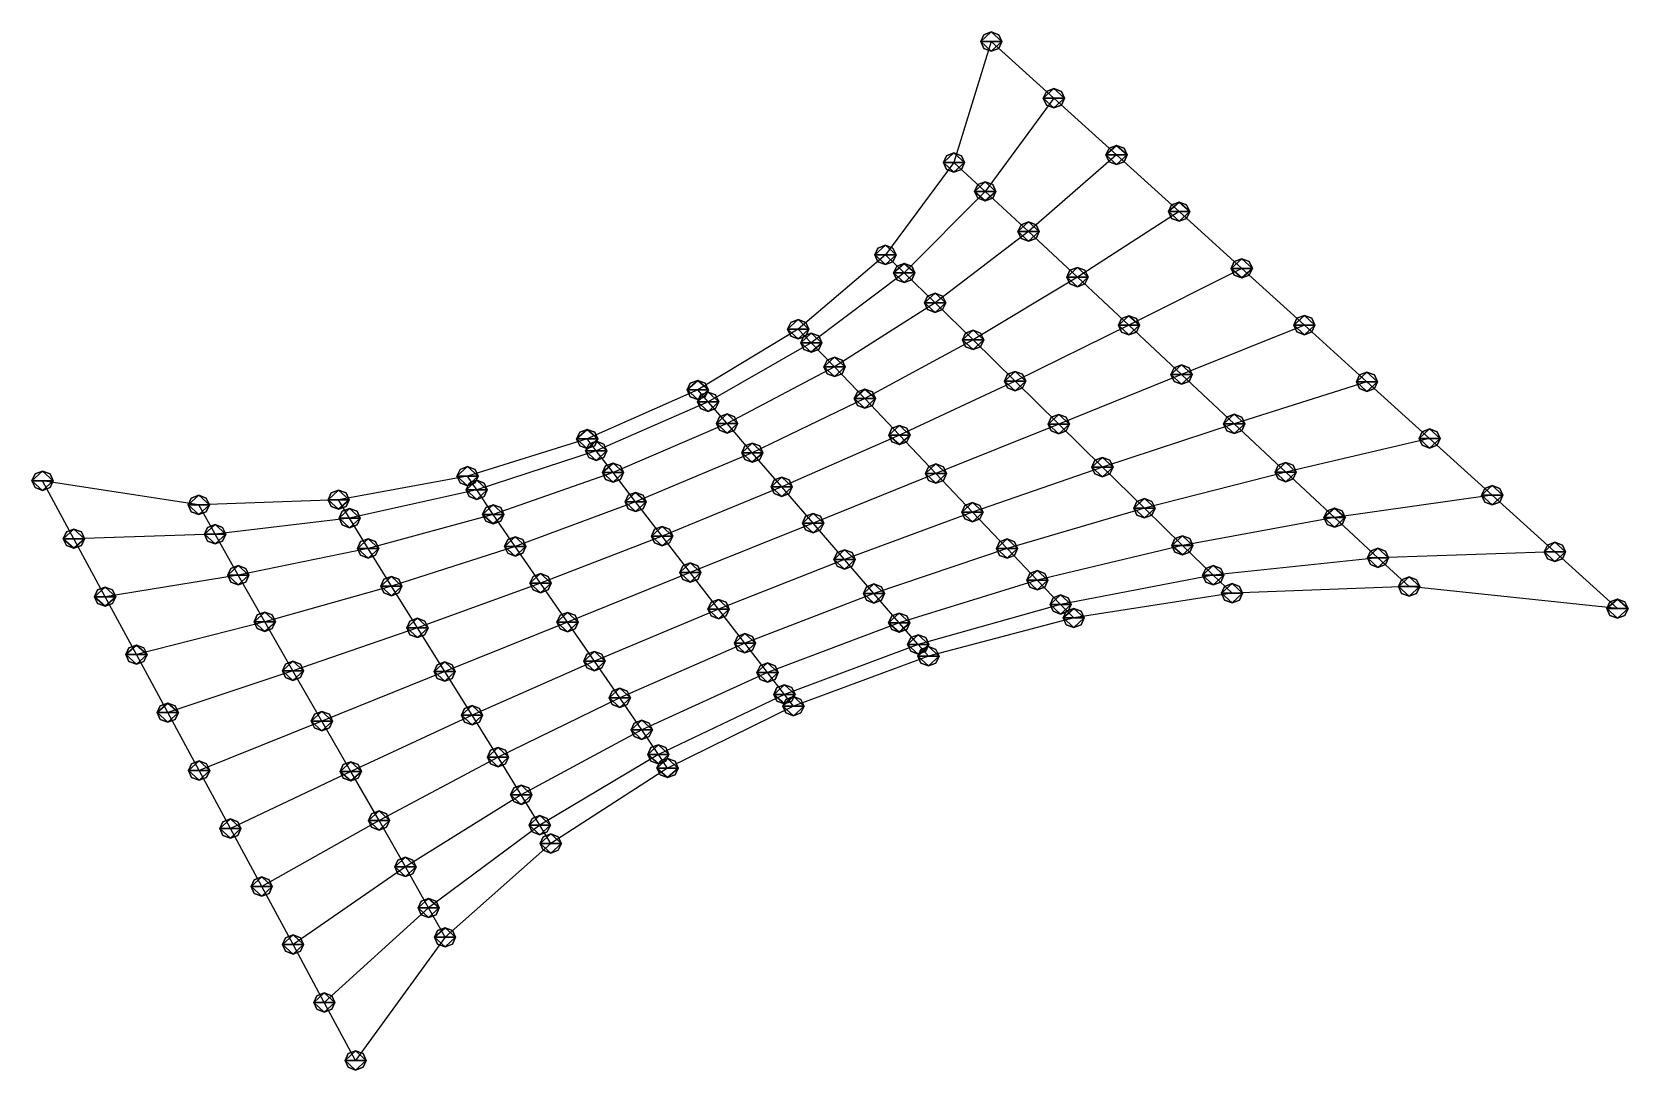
# Model space of a CAD drawing. Header units: metres. Extents: x -75 to 75, y -50 to 48.
import ezdxf

# ---------------------------------------------------------------- set-up
doc = ezdxf.new("R2010")
doc.units = ezdxf.units.M

msp = doc.modelspace()

# ---------------------------------------------------------------- linework, layer by layer
for p, q in [((15.20528, 48.339706, -197.08182), (14.498174, 48.074257, -196.95804)), ((15.20528, 48.339706, -197.08182), (14.498174, 48.074257, -196.95804)), ((15.912387, 48.074257, -196.95804), (15.20528, 48.339706, -197.08182)), ((15.912387, 48.074257, -196.95804), (15.20528, 48.339706, -197.08182)), ((15.20528, 47.433395, -196.65921), (11.688602, 36.020073, -198.07664)), ((14.498174, 48.074257, -196.95804), (14.20528, 47.433395, -196.65921)), ((14.498174, 48.074257, -196.95804), (14.20528, 47.433395, -196.65921)), ((14.20528, 47.433395, -196.65921), (14.498174, 46.792534, -196.36038)), ((14.20528, 47.433395, -196.65921), (14.498174, 46.792534, -196.36038)), ((14.498174, 46.792534, -196.36038), (15.20528, 46.527084, -196.2366)), ((14.498174, 46.792534, -196.36038), (15.20528, 46.527084, -196.2366)), ((21.10851, 42.08716, -195.27728), (15.20528, 47.433395, -196.65921)), ((15.20528, 46.527084, -196.2366), (15.912387, 46.792534, -196.36038)), ((15.20528, 46.527084, -196.2366), (15.912387, 46.792534, -196.36038)), ((16.20528, 47.433395, -196.65921), (15.912387, 48.074257, -196.95804)), ((16.20528, 47.433395, -196.65921), (15.912387, 48.074257, -196.95804)), ((15.912387, 46.792534, -196.36038), (16.20528, 47.433395, -196.65921)), ((15.912387, 46.792534, -196.36038), (16.20528, 47.433395, -196.65921)), ((20.401402, 42.72802, -195.57611), (20.10851, 42.08716, -195.27728)), ((20.401402, 42.72802, -195.57611), (20.10851, 42.08716, -195.27728)), ((20.401402, 42.72802, -195.57611), (20.10851, 42.08716, -195.27728)), ((21.10851, 42.99347, -195.69989), (20.401402, 42.72802, -195.57611)), ((21.10851, 42.99347, -195.69989), (20.401402, 42.72802, -195.57611)), ((21.10851, 42.99347, -195.69989), (20.401402, 42.72802, -195.57611)), ((21.815617, 42.72802, -195.57611), (21.10851, 42.99347, -195.69989)), ((21.815617, 42.72802, -195.57611), (21.10851, 42.99347, -195.69989)), ((21.815617, 42.72802, -195.57611), (21.10851, 42.99347, -195.69989)), ((22.10851, 42.08716, -195.27728), (21.815617, 42.72802, -195.57611)), ((22.10851, 42.08716, -195.27728), (21.815617, 42.72802, -195.57611)), ((22.10851, 42.08716, -195.27728), (21.815617, 42.72802, -195.57611)), ((21.10851, 42.08716, -195.27728), (14.629795, 33.31057, -197.43626)), ((20.10851, 42.08716, -195.27728), (20.401402, 41.446297, -194.97845)), ((20.10851, 42.08716, -195.27728), (20.401402, 41.446297, -194.97845)), ((20.10851, 42.08716, -195.27728), (20.401402, 41.446297, -194.97845)), ((20.401402, 41.446297, -194.97845), (21.10851, 41.180847, -194.85468)), ((20.401402, 41.446297, -194.97845), (21.10851, 41.180847, -194.85468)), ((20.401402, 41.446297, -194.97845), (21.10851, 41.180847, -194.85468)), ((27.011723, 36.740913, -193.89536), (21.10851, 42.08716, -195.27728)), ((21.10851, 41.180847, -194.85468), (21.815617, 41.446297, -194.97845)), ((21.10851, 41.180847, -194.85468), (21.815617, 41.446297, -194.97845)), ((21.10851, 41.180847, -194.85468), (21.815617, 41.446297, -194.97845)), ((21.815617, 41.446297, -194.97845), (22.10851, 42.08716, -195.27728)), ((21.815617, 41.446297, -194.97845), (22.10851, 42.08716, -195.27728)), ((21.815617, 41.446297, -194.97845), (22.10851, 42.08716, -195.27728)), ((27.011723, 37.647224, -194.31796), (26.304615, 37.381775, -194.19418)), ((27.011723, 37.647224, -194.31796), (26.304615, 37.381775, -194.19418)), ((27.011723, 37.647224, -194.31796), (26.304615, 37.381775, -194.19418)), ((27.71883, 37.381775, -194.19418), (27.011723, 37.647224, -194.31796)), ((27.71883, 37.381775, -194.19418), (27.011723, 37.647224, -194.31796)), ((27.71883, 37.381775, -194.19418), (27.011723, 37.647224, -194.31796)), ((10.981496, 36.660934, -198.37547), (10.688602, 36.020073, -198.07664)), ((10.981496, 36.660934, -198.37547), (10.688602, 36.020073, -198.07664)), ((10.981496, 36.660934, -198.37547), (10.688602, 36.020073, -198.07664)), ((11.688602, 36.926384, -198.49925), (10.981496, 36.660934, -198.37547)), ((11.688602, 36.926384, -198.49925), (10.981496, 36.660934, -198.37547)), ((11.688602, 36.926384, -198.49925), (10.981496, 36.660934, -198.37547)), ((12.395709, 36.660934, -198.37547), (11.688602, 36.926384, -198.49925)), ((12.395709, 36.660934, -198.37547), (11.688602, 36.926384, -198.49925)), ((12.395709, 36.660934, -198.37547), (11.688602, 36.926384, -198.49925)), ((12.688602, 36.020073, -198.07664), (12.395709, 36.660934, -198.37547)), ((12.688602, 36.020073, -198.07664), (12.395709, 36.660934, -198.37547)), ((12.688602, 36.020073, -198.07664), (12.395709, 36.660934, -198.37547)), ((27.011723, 36.740913, -193.89536), (18.72025, 29.518814, -196.57034)), ((26.304615, 37.381775, -194.19418), (26.011723, 36.740913, -193.89536)), ((26.304615, 37.381775, -194.19418), (26.011723, 36.740913, -193.89536)), ((26.304615, 37.381775, -194.19418), (26.011723, 36.740913, -193.89536)), ((26.011723, 36.740913, -193.89536), (26.304615, 36.10005, -193.59653)), ((26.011723, 36.740913, -193.89536), (26.304615, 36.10005, -193.59653)), ((26.011723, 36.740913, -193.89536), (26.304615, 36.10005, -193.59653)), ((32.914944, 31.394684, -192.51341), (27.011723, 36.740913, -193.89536)), ((28.011723, 36.740913, -193.89536), (27.71883, 37.381775, -194.19418)), ((28.011723, 36.740913, -193.89536), (27.71883, 37.381775, -194.19418)), ((28.011723, 36.740913, -193.89536), (27.71883, 37.381775, -194.19418)), ((27.71883, 36.10005, -193.59653), (28.011723, 36.740913, -193.89536)), ((27.71883, 36.10005, -193.59653), (28.011723, 36.740913, -193.89536)), ((27.71883, 36.10005, -193.59653), (28.011723, 36.740913, -193.89536)), ((11.688602, 36.020073, -198.07664), (5.2307854, 27.316666, -200.1352)), ((10.688602, 36.020073, -198.07664), (10.981496, 35.37921, -197.77782)), ((10.688602, 36.020073, -198.07664), (10.981496, 35.37921, -197.77782)), ((10.688602, 36.020073, -198.07664), (10.981496, 35.37921, -197.77782)), ((10.981496, 35.37921, -197.77782), (11.688602, 35.11376, -197.65404)), ((10.981496, 35.37921, -197.77782), (11.688602, 35.11376, -197.65404)), ((10.981496, 35.37921, -197.77782), (11.688602, 35.11376, -197.65404)), ((14.629795, 33.31057, -197.43626), (11.688602, 36.020073, -198.07664)), ((11.688602, 35.11376, -197.65404), (12.395709, 35.37921, -197.77782)), ((11.688602, 35.11376, -197.65404), (12.395709, 35.37921, -197.77782)), ((11.688602, 35.11376, -197.65404), (12.395709, 35.37921, -197.77782)), ((12.395709, 35.37921, -197.77782), (12.688602, 36.020073, -198.07664)), ((12.395709, 35.37921, -197.77782), (12.688602, 36.020073, -198.07664)), ((12.395709, 35.37921, -197.77782), (12.688602, 36.020073, -198.07664)), ((26.304615, 36.10005, -193.59653), (27.011723, 35.834602, -193.47275)), ((26.304615, 36.10005, -193.59653), (27.011723, 35.834602, -193.47275)), ((26.304615, 36.10005, -193.59653), (27.011723, 35.834602, -193.47275)), ((27.011723, 35.834602, -193.47275), (27.71883, 36.10005, -193.59653)), ((27.011723, 35.834602, -193.47275), (27.71883, 36.10005, -193.59653)), ((27.011723, 35.834602, -193.47275), (27.71883, 36.10005, -193.59653)), ((14.629795, 33.31057, -197.43626), (7.0018425, 25.61663, -199.82137)), ((13.9226885, 33.95143, -197.73509), (13.629795, 33.31057, -197.43626)), ((13.9226885, 33.95143, -197.73509), (13.629795, 33.31057, -197.43626)), ((13.9226885, 33.95143, -197.73509), (13.629795, 33.31057, -197.43626)), ((13.9226885, 33.95143, -197.73509), (13.629795, 33.31057, -197.43626)), ((13.629795, 33.31057, -197.43626), (13.9226885, 32.66971, -197.13744)), ((13.629795, 33.31057, -197.43626), (13.9226885, 32.66971, -197.13744)), ((13.629795, 33.31057, -197.43626), (13.9226885, 32.66971, -197.13744)), ((13.629795, 33.31057, -197.43626), (13.9226885, 32.66971, -197.13744)), ((14.629795, 34.21688, -197.85887), (13.9226885, 33.95143, -197.73509)), ((14.629795, 34.21688, -197.85887), (13.9226885, 33.95143, -197.73509)), ((14.629795, 34.21688, -197.85887), (13.9226885, 33.95143, -197.73509)), ((14.629795, 34.21688, -197.85887), (13.9226885, 33.95143, -197.73509)), ((15.336902, 33.95143, -197.73509), (14.629795, 34.21688, -197.85887)), ((15.336902, 33.95143, -197.73509), (14.629795, 34.21688, -197.85887)), ((15.336902, 33.95143, -197.73509), (14.629795, 34.21688, -197.85887)), ((15.336902, 33.95143, -197.73509), (14.629795, 34.21688, -197.85887)), ((18.72025, 29.518814, -196.57034), (14.629795, 33.31057, -197.43626)), ((15.629795, 33.31057, -197.43626), (15.336902, 33.95143, -197.73509)), ((15.629795, 33.31057, -197.43626), (15.336902, 33.95143, -197.73509)), ((15.629795, 33.31057, -197.43626), (15.336902, 33.95143, -197.73509)), ((15.629795, 33.31057, -197.43626), (15.336902, 33.95143, -197.73509)), ((15.336902, 32.66971, -197.13744), (15.629795, 33.31057, -197.43626)), ((15.336902, 32.66971, -197.13744), (15.629795, 33.31057, -197.43626)), ((15.336902, 32.66971, -197.13744), (15.629795, 33.31057, -197.43626)), ((15.336902, 32.66971, -197.13744), (15.629795, 33.31057, -197.43626)), ((13.9226885, 32.66971, -197.13744), (14.629795, 32.40426, -197.01366)), ((13.9226885, 32.66971, -197.13744), (14.629795, 32.40426, -197.01366)), ((13.9226885, 32.66971, -197.13744), (14.629795, 32.40426, -197.01366)), ((13.9226885, 32.66971, -197.13744), (14.629795, 32.40426, -197.01366)), ((14.629795, 32.40426, -197.01366), (15.336902, 32.66971, -197.13744)), ((14.629795, 32.40426, -197.01366), (15.336902, 32.66971, -197.13744)), ((14.629795, 32.40426, -197.01366), (15.336902, 32.66971, -197.13744)), ((14.629795, 32.40426, -197.01366), (15.336902, 32.66971, -197.13744)), ((32.207836, 32.035545, -192.81224), (31.914944, 31.394684, -192.51341)), ((32.207836, 32.035545, -192.81224), (31.914944, 31.394684, -192.51341)), ((32.207836, 32.035545, -192.81224), (31.914944, 31.394684, -192.51341)), ((32.914944, 32.300995, -192.93602), (32.207836, 32.035545, -192.81224)), ((32.914944, 32.300995, -192.93602), (32.207836, 32.035545, -192.81224)), ((32.914944, 32.300995, -192.93602), (32.207836, 32.035545, -192.81224)), ((33.62205, 32.035545, -192.81224), (32.914944, 32.300995, -192.93602)), ((33.62205, 32.035545, -192.81224), (32.914944, 32.300995, -192.93602)), ((33.62205, 32.035545, -192.81224), (32.914944, 32.300995, -192.93602)), ((33.914944, 31.394684, -192.51341), (33.62205, 32.035545, -192.81224)), ((33.914944, 31.394684, -192.51341), (33.62205, 32.035545, -192.81224)), ((33.914944, 31.394684, -192.51341), (33.62205, 32.035545, -192.81224)), ((18.013142, 30.159674, -196.86917), (17.72025, 29.518814, -196.57034)), ((18.013142, 30.159674, -196.86917), (17.72025, 29.518814, -196.57034)), ((18.013142, 30.159674, -196.86917), (17.72025, 29.518814, -196.57034)), ((18.013142, 30.159674, -196.86917), (17.72025, 29.518814, -196.57034)), ((18.72025, 30.425127, -196.99295), (18.013142, 30.159674, -196.86917)), ((18.72025, 30.425127, -196.99295), (18.013142, 30.159674, -196.86917)), ((18.72025, 30.425127, -196.99295), (18.013142, 30.159674, -196.86917)), ((18.72025, 30.425127, -196.99295), (18.013142, 30.159674, -196.86917)), ((19.427357, 30.159674, -196.86917), (18.72025, 30.425127, -196.99295)), ((19.427357, 30.159674, -196.86917), (18.72025, 30.425127, -196.99295)), ((19.427357, 30.159674, -196.86917), (18.72025, 30.425127, -196.99295)), ((19.427357, 30.159674, -196.86917), (18.72025, 30.425127, -196.99295)), ((19.72025, 29.518814, -196.57034), (19.427357, 30.159674, -196.86917)), ((19.72025, 29.518814, -196.57034), (19.427357, 30.159674, -196.86917)), ((19.72025, 29.518814, -196.57034), (19.427357, 30.159674, -196.86917)), ((19.72025, 29.518814, -196.57034), (19.427357, 30.159674, -196.86917)), ((32.914944, 31.394684, -192.51341), (23.32803, 25.224945, -195.6184)), ((31.914944, 31.394684, -192.51341), (32.207836, 30.753824, -192.21458)), ((31.914944, 31.394684, -192.51341), (32.207836, 30.753824, -192.21458)), ((31.914944, 31.394684, -192.51341), (32.207836, 30.753824, -192.21458)), ((32.207836, 30.753824, -192.21458), (32.914944, 30.48837, -192.0908)), ((32.207836, 30.753824, -192.21458), (32.914944, 30.48837, -192.0908)), ((32.207836, 30.753824, -192.21458), (32.914944, 30.48837, -192.0908)), ((38.818157, 26.048439, -191.13148), (32.914944, 31.394684, -192.51341)), ((32.914944, 30.48837, -192.0908), (33.62205, 30.753824, -192.21458)), ((32.914944, 30.48837, -192.0908), (33.62205, 30.753824, -192.21458)), ((32.914944, 30.48837, -192.0908), (33.62205, 30.753824, -192.21458)), ((33.62205, 30.753824, -192.21458), (33.914944, 31.394684, -192.51341)), ((33.62205, 30.753824, -192.21458), (33.914944, 31.394684, -192.51341)), ((33.62205, 30.753824, -192.21458), (33.914944, 31.394684, -192.51341)), ((18.72025, 29.518814, -196.57034), (9.911377, 22.799095, -199.3316)), ((17.72025, 29.518814, -196.57034), (18.013142, 28.877954, -196.27151)), ((17.72025, 29.518814, -196.57034), (18.013142, 28.877954, -196.27151)), ((17.72025, 29.518814, -196.57034), (18.013142, 28.877954, -196.27151)), ((17.72025, 29.518814, -196.57034), (18.013142, 28.877954, -196.27151)), ((18.013142, 28.877954, -196.27151), (18.72025, 28.612501, -196.14774)), ((18.013142, 28.877954, -196.27151), (18.72025, 28.612501, -196.14774)), ((18.013142, 28.877954, -196.27151), (18.72025, 28.612501, -196.14774)), ((18.013142, 28.877954, -196.27151), (18.72025, 28.612501, -196.14774)), ((23.32803, 25.224945, -195.6184), (18.72025, 29.518814, -196.57034)), ((18.72025, 28.612501, -196.14774), (19.427357, 28.877954, -196.27151)), ((18.72025, 28.612501, -196.14774), (19.427357, 28.877954, -196.27151)), ((18.72025, 28.612501, -196.14774), (19.427357, 28.877954, -196.27151)), ((18.72025, 28.612501, -196.14774), (19.427357, 28.877954, -196.27151)), ((19.427357, 28.877954, -196.27151), (19.72025, 29.518814, -196.57034)), ((19.427357, 28.877954, -196.27151), (19.72025, 29.518814, -196.57034)), ((19.427357, 28.877954, -196.27151), (19.72025, 29.518814, -196.57034)), ((19.427357, 28.877954, -196.27151), (19.72025, 29.518814, -196.57034)), ((5.2307854, 27.316666, -200.1352), (-2.9980621, 20.313652, -202.50818)), ((4.523679, 27.957525, -200.43402), (4.2307854, 27.316666, -200.1352)), ((4.523679, 27.957525, -200.43402), (4.2307854, 27.316666, -200.1352)), ((4.523679, 27.957525, -200.43402), (4.2307854, 27.316666, -200.1352)), ((4.2307854, 27.316666, -200.1352), (4.523679, 26.675806, -199.83636)), ((4.2307854, 27.316666, -200.1352), (4.523679, 26.675806, -199.83636)), ((4.2307854, 27.316666, -200.1352), (4.523679, 26.675806, -199.83636)), ((5.2307854, 28.222979, -200.5578), (4.523679, 27.957525, -200.43402)), ((5.2307854, 28.222979, -200.5578), (4.523679, 27.957525, -200.43402)), ((5.2307854, 28.222979, -200.5578), (4.523679, 27.957525, -200.43402)), ((5.937892, 27.957525, -200.43402), (5.2307854, 28.222979, -200.5578)), ((5.937892, 27.957525, -200.43402), (5.2307854, 28.222979, -200.5578)), ((5.937892, 27.957525, -200.43402), (5.2307854, 28.222979, -200.5578)), ((7.0018425, 25.61663, -199.82137), (5.2307854, 27.316666, -200.1352)), ((6.2307854, 27.316666, -200.1352), (5.937892, 27.957525, -200.43402)), ((6.2307854, 27.316666, -200.1352), (5.937892, 27.957525, -200.43402)), ((6.2307854, 27.316666, -200.1352), (5.937892, 27.957525, -200.43402)), ((5.937892, 26.675806, -199.83636), (6.2307854, 27.316666, -200.1352)), ((5.937892, 26.675806, -199.83636), (6.2307854, 27.316666, -200.1352)), ((5.937892, 26.675806, -199.83636), (6.2307854, 27.316666, -200.1352)), ((7.0018425, 25.61663, -199.82137), (-1.7646179, 19.040482, -202.38283)), ((4.523679, 26.675806, -199.83636), (5.2307854, 26.410353, -199.71259)), ((4.523679, 26.675806, -199.83636), (5.2307854, 26.410353, -199.71259)), ((4.523679, 26.675806, -199.83636), (5.2307854, 26.410353, -199.71259)), ((5.2307854, 26.410353, -199.71259), (5.937892, 26.675806, -199.83636)), ((5.2307854, 26.410353, -199.71259), (5.937892, 26.675806, -199.83636)), ((5.2307854, 26.410353, -199.71259), (5.937892, 26.675806, -199.83636)), ((6.294736, 26.25749, -200.1202), (6.0018425, 25.61663, -199.82137)), ((6.294736, 26.25749, -200.1202), (6.0018425, 25.61663, -199.82137)), ((6.294736, 26.25749, -200.1202), (6.0018425, 25.61663, -199.82137)), ((6.294736, 26.25749, -200.1202), (6.0018425, 25.61663, -199.82137)), ((6.0018425, 25.61663, -199.82137), (6.294736, 24.97577, -199.52254)), ((6.0018425, 25.61663, -199.82137), (6.294736, 24.97577, -199.52254)), ((6.0018425, 25.61663, -199.82137), (6.294736, 24.97577, -199.52254)), ((6.0018425, 25.61663, -199.82137), (6.294736, 24.97577, -199.52254)), ((7.0018425, 26.522943, -200.24397), (6.294736, 26.25749, -200.1202)), ((7.0018425, 26.522943, -200.24397), (6.294736, 26.25749, -200.1202)), ((7.0018425, 26.522943, -200.24397), (6.294736, 26.25749, -200.1202)), ((7.0018425, 26.522943, -200.24397), (6.294736, 26.25749, -200.1202)), ((7.708949, 26.25749, -200.1202), (7.0018425, 26.522943, -200.24397)), ((7.708949, 26.25749, -200.1202), (7.0018425, 26.522943, -200.24397)), ((7.708949, 26.25749, -200.1202), (7.0018425, 26.522943, -200.24397)), ((7.708949, 26.25749, -200.1202), (7.0018425, 26.522943, -200.24397)), ((9.911377, 22.799095, -199.3316), (7.0018425, 25.61663, -199.82137)), ((8.0018425, 25.61663, -199.82137), (7.708949, 26.25749, -200.1202)), ((8.0018425, 25.61663, -199.82137), (7.708949, 26.25749, -200.1202)), ((8.0018425, 25.61663, -199.82137), (7.708949, 26.25749, -200.1202)), ((8.0018425, 25.61663, -199.82137), (7.708949, 26.25749, -200.1202)), ((7.708949, 24.97577, -199.52254), (8.0018425, 25.61663, -199.82137)), ((7.708949, 24.97577, -199.52254), (8.0018425, 25.61663, -199.82137)), ((7.708949, 24.97577, -199.52254), (8.0018425, 25.61663, -199.82137)), ((7.708949, 24.97577, -199.52254), (8.0018425, 25.61663, -199.82137)), ((22.620922, 25.865805, -195.91722), (22.32803, 25.224945, -195.6184)), ((22.620922, 25.865805, -195.91722), (22.32803, 25.224945, -195.6184)), ((22.620922, 25.865805, -195.91722), (22.32803, 25.224945, -195.6184)), ((22.620922, 25.865805, -195.91722), (22.32803, 25.224945, -195.6184)), ((23.32803, 26.131258, -196.041), (22.620922, 25.865805, -195.91722)), ((23.32803, 26.131258, -196.041), (22.620922, 25.865805, -195.91722)), ((23.32803, 26.131258, -196.041), (22.620922, 25.865805, -195.91722)), ((23.32803, 26.131258, -196.041), (22.620922, 25.865805, -195.91722)), ((24.035137, 25.865805, -195.91722), (23.32803, 26.131258, -196.041)), ((24.035137, 25.865805, -195.91722), (23.32803, 26.131258, -196.041)), ((24.035137, 25.865805, -195.91722), (23.32803, 26.131258, -196.041)), ((24.035137, 25.865805, -195.91722), (23.32803, 26.131258, -196.041)), ((24.32803, 25.224945, -195.6184), (24.035137, 25.865805, -195.91722)), ((24.32803, 25.224945, -195.6184), (24.035137, 25.865805, -195.91722)), ((24.32803, 25.224945, -195.6184), (24.035137, 25.865805, -195.91722)), ((24.32803, 25.224945, -195.6184), (24.035137, 25.865805, -195.91722)), ((38.818157, 26.048439, -191.13148), (28.184086, 20.682892, -194.63266)), ((38.11105, 26.689299, -191.43031), (37.818157, 26.048439, -191.13148)), ((38.11105, 26.689299, -191.43031), (37.818157, 26.048439, -191.13148)), ((38.11105, 26.689299, -191.43031), (37.818157, 26.048439, -191.13148)), ((37.818157, 26.048439, -191.13148), (38.11105, 25.40758, -190.83266)), ((37.818157, 26.048439, -191.13148), (38.11105, 25.40758, -190.83266)), ((37.818157, 26.048439, -191.13148), (38.11105, 25.40758, -190.83266)), ((38.818157, 26.954752, -191.5541), (38.11105, 26.689299, -191.43031)), ((38.818157, 26.954752, -191.5541), (38.11105, 26.689299, -191.43031)), ((38.818157, 26.954752, -191.5541), (38.11105, 26.689299, -191.43031)), ((39.525265, 26.689299, -191.43031), (38.818157, 26.954752, -191.5541)), ((39.525265, 26.689299, -191.43031), (38.818157, 26.954752, -191.5541)), ((39.525265, 26.689299, -191.43031), (38.818157, 26.954752, -191.5541)), ((44.721386, 20.702202, -189.74954), (38.818157, 26.048439, -191.13148)), ((39.818157, 26.048439, -191.13148), (39.525265, 26.689299, -191.43031)), ((39.818157, 26.048439, -191.13148), (39.525265, 26.689299, -191.43031)), ((39.818157, 26.048439, -191.13148), (39.525265, 26.689299, -191.43031)), ((39.525265, 25.40758, -190.83266), (39.818157, 26.048439, -191.13148)), ((39.525265, 25.40758, -190.83266), (39.818157, 26.048439, -191.13148)), ((39.525265, 25.40758, -190.83266), (39.818157, 26.048439, -191.13148)), ((6.294736, 24.97577, -199.52254), (7.0018425, 24.710318, -199.39876)), ((6.294736, 24.97577, -199.52254), (7.0018425, 24.710318, -199.39876)), ((6.294736, 24.97577, -199.52254), (7.0018425, 24.710318, -199.39876)), ((6.294736, 24.97577, -199.52254), (7.0018425, 24.710318, -199.39876)), ((7.0018425, 24.710318, -199.39876), (7.708949, 24.97577, -199.52254)), ((7.0018425, 24.710318, -199.39876), (7.708949, 24.97577, -199.52254)), ((7.0018425, 24.710318, -199.39876), (7.708949, 24.97577, -199.52254)), ((7.0018425, 24.710318, -199.39876), (7.708949, 24.97577, -199.52254)), ((23.32803, 25.224945, -195.6184), (13.492779, 19.30368, -198.75717)), ((22.32803, 25.224945, -195.6184), (22.620922, 24.584085, -195.31956)), ((22.32803, 25.224945, -195.6184), (22.620922, 24.584085, -195.31956)), ((22.32803, 25.224945, -195.6184), (22.620922, 24.584085, -195.31956)), ((22.32803, 25.224945, -195.6184), (22.620922, 24.584085, -195.31956)), ((22.620922, 24.584085, -195.31956), (23.32803, 24.318632, -195.19579)), ((22.620922, 24.584085, -195.31956), (23.32803, 24.318632, -195.19579)), ((22.620922, 24.584085, -195.31956), (23.32803, 24.318632, -195.19579)), ((22.620922, 24.584085, -195.31956), (23.32803, 24.318632, -195.19579)), ((28.184086, 20.682892, -194.63266), (23.32803, 25.224945, -195.6184)), ((23.32803, 24.318632, -195.19579), (24.035137, 24.584085, -195.31956)), ((23.32803, 24.318632, -195.19579), (24.035137, 24.584085, -195.31956)), ((23.32803, 24.318632, -195.19579), (24.035137, 24.584085, -195.31956)), ((23.32803, 24.318632, -195.19579), (24.035137, 24.584085, -195.31956)), ((24.035137, 24.584085, -195.31956), (24.32803, 25.224945, -195.6184)), ((24.035137, 24.584085, -195.31956), (24.32803, 25.224945, -195.6184)), ((24.035137, 24.584085, -195.31956), (24.32803, 25.224945, -195.6184)), ((24.035137, 24.584085, -195.31956), (24.32803, 25.224945, -195.6184)), ((38.11105, 25.40758, -190.83266), (38.818157, 25.142126, -190.70888)), ((38.11105, 25.40758, -190.83266), (38.818157, 25.142126, -190.70888)), ((38.11105, 25.40758, -190.83266), (38.818157, 25.142126, -190.70888)), ((38.818157, 25.142126, -190.70888), (39.525265, 25.40758, -190.83266)), ((38.818157, 25.142126, -190.70888), (39.525265, 25.40758, -190.83266)), ((38.818157, 25.142126, -190.70888), (39.525265, 25.40758, -190.83266)), ((9.911377, 22.799095, -199.3316), (0.43055344, 16.757515, -202.17766)), ((9.20427, 23.439955, -199.63043), (8.911377, 22.799095, -199.3316)), ((9.20427, 23.439955, -199.63043), (8.911377, 22.799095, -199.3316)), ((9.20427, 23.439955, -199.63043), (8.911377, 22.799095, -199.3316)), ((9.20427, 23.439955, -199.63043), (8.911377, 22.799095, -199.3316)), ((8.911377, 22.799095, -199.3316), (9.20427, 22.158236, -199.03278)), ((8.911377, 22.799095, -199.3316), (9.20427, 22.158236, -199.03278)), ((8.911377, 22.799095, -199.3316), (9.20427, 22.158236, -199.03278)), ((8.911377, 22.799095, -199.3316), (9.20427, 22.158236, -199.03278)), ((9.911377, 23.705408, -199.75421), (9.20427, 23.439955, -199.63043)), ((9.911377, 23.705408, -199.75421), (9.20427, 23.439955, -199.63043)), ((9.911377, 23.705408, -199.75421), (9.20427, 23.439955, -199.63043)), ((9.911377, 23.705408, -199.75421), (9.20427, 23.439955, -199.63043)), ((10.618484, 23.439955, -199.63043), (9.911377, 23.705408, -199.75421)), ((10.618484, 23.439955, -199.63043), (9.911377, 23.705408, -199.75421)), ((10.618484, 23.439955, -199.63043), (9.911377, 23.705408, -199.75421)), ((10.618484, 23.439955, -199.63043), (9.911377, 23.705408, -199.75421)), ((13.492779, 19.30368, -198.75717), (9.911377, 22.799095, -199.3316)), ((10.911377, 22.799095, -199.3316), (10.618484, 23.439955, -199.63043)), ((10.911377, 22.799095, -199.3316), (10.618484, 23.439955, -199.63043)), ((10.911377, 22.799095, -199.3316), (10.618484, 23.439955, -199.63043)), ((10.911377, 22.799095, -199.3316), (10.618484, 23.439955, -199.63043)), ((10.618484, 22.158236, -199.03278), (10.911377, 22.799095, -199.3316)), ((10.618484, 22.158236, -199.03278), (10.911377, 22.799095, -199.3316)), ((10.618484, 22.158236, -199.03278), (10.911377, 22.799095, -199.3316)), ((10.618484, 22.158236, -199.03278), (10.911377, 22.799095, -199.3316)), ((-2.9980621, 21.219965, -202.93079), (-3.7051687, 20.954512, -202.807)), ((-2.9980621, 21.219965, -202.93079), (-3.7051687, 20.954512, -202.807)), ((-2.9980621, 21.219965, -202.93079), (-3.7051687, 20.954512, -202.807)), ((-2.2909555, 20.954512, -202.807), (-2.9980621, 21.219965, -202.93079)), ((-2.2909555, 20.954512, -202.807), (-2.9980621, 21.219965, -202.93079)), ((-2.2909555, 20.954512, -202.807), (-2.9980621, 21.219965, -202.93079)), ((9.20427, 22.158236, -199.03278), (9.911377, 21.892782, -198.909)), ((9.20427, 22.158236, -199.03278), (9.911377, 21.892782, -198.909)), ((9.20427, 22.158236, -199.03278), (9.911377, 21.892782, -198.909)), ((9.20427, 22.158236, -199.03278), (9.911377, 21.892782, -198.909)), ((9.911377, 21.892782, -198.909), (10.618484, 22.158236, -199.03278)), ((9.911377, 21.892782, -198.909), (10.618484, 22.158236, -199.03278)), ((9.911377, 21.892782, -198.909), (10.618484, 22.158236, -199.03278)), ((9.911377, 21.892782, -198.909), (10.618484, 22.158236, -199.03278)), ((27.476978, 21.323751, -194.93149), (27.184086, 20.682892, -194.63266)), ((27.476978, 21.323751, -194.93149), (27.184086, 20.682892, -194.63266)), ((27.476978, 21.323751, -194.93149), (27.184086, 20.682892, -194.63266)), ((27.476978, 21.323751, -194.93149), (27.184086, 20.682892, -194.63266)), ((28.184086, 21.589205, -195.05527), (27.476978, 21.323751, -194.93149)), ((28.184086, 21.589205, -195.05527), (27.476978, 21.323751, -194.93149)), ((28.184086, 21.589205, -195.05527), (27.476978, 21.323751, -194.93149)), ((28.184086, 21.589205, -195.05527), (27.476978, 21.323751, -194.93149)), ((28.891193, 21.323751, -194.93149), (28.184086, 21.589205, -195.05527)), ((28.891193, 21.323751, -194.93149), (28.184086, 21.589205, -195.05527)), ((28.891193, 21.323751, -194.93149), (28.184086, 21.589205, -195.05527)), ((28.891193, 21.323751, -194.93149), (28.184086, 21.589205, -195.05527)), ((29.184086, 20.682892, -194.63266), (28.891193, 21.323751, -194.93149)), ((29.184086, 20.682892, -194.63266), (28.891193, 21.323751, -194.93149)), ((29.184086, 20.682892, -194.63266), (28.891193, 21.323751, -194.93149)), ((29.184086, 20.682892, -194.63266), (28.891193, 21.323751, -194.93149)), ((44.01428, 21.343061, -190.04837), (43.721386, 20.702202, -189.74954)), ((44.01428, 21.343061, -190.04837), (43.721386, 20.702202, -189.74954)), ((44.01428, 21.343061, -190.04837), (43.721386, 20.702202, -189.74954)), ((44.721386, 21.608515, -190.17215), (44.01428, 21.343061, -190.04837)), ((44.721386, 21.608515, -190.17215), (44.01428, 21.343061, -190.04837)), ((44.721386, 21.608515, -190.17215), (44.01428, 21.343061, -190.04837)), ((45.428493, 21.343061, -190.04837), (44.721386, 21.608515, -190.17215)), ((45.428493, 21.343061, -190.04837), (44.721386, 21.608515, -190.17215)), ((45.428493, 21.343061, -190.04837), (44.721386, 21.608515, -190.17215)), ((45.721386, 20.702202, -189.74954), (45.428493, 21.343061, -190.04837)), ((45.721386, 20.702202, -189.74954), (45.428493, 21.343061, -190.04837)), ((45.721386, 20.702202, -189.74954), (45.428493, 21.343061, -190.04837)), ((-2.9980621, 20.313652, -202.50818), (-12.460396, 14.583832, -205.00638)), ((-3.7051687, 20.954512, -202.807), (-3.9980621, 20.313652, -202.50818)), ((-3.7051687, 20.954512, -202.807), (-3.9980621, 20.313652, -202.50818)), ((-3.7051687, 20.954512, -202.807), (-3.9980621, 20.313652, -202.50818)), ((-3.9980621, 20.313652, -202.50818), (-3.705169, 19.672792, -202.20935)), ((-3.9980621, 20.313652, -202.50818), (-3.705169, 19.672792, -202.20935)), ((-3.9980621, 20.313652, -202.50818), (-3.705169, 19.672792, -202.20935)), ((-3.705169, 19.672792, -202.20935), (-2.9980621, 19.40734, -202.08557)), ((-3.705169, 19.672792, -202.20935), (-2.9980621, 19.40734, -202.08557)), ((-3.705169, 19.672792, -202.20935), (-2.9980621, 19.40734, -202.08557)), ((-1.7646179, 19.040482, -202.38283), (-2.9980621, 20.313652, -202.50818)), ((-2.9980621, 19.40734, -202.08557), (-2.2909555, 19.672792, -202.20935)), ((-2.9980621, 19.40734, -202.08557), (-2.2909555, 19.672792, -202.20935)), ((-2.9980621, 19.40734, -202.08557), (-2.2909555, 19.672792, -202.20935)), ((-2.4717245, 19.681341, -202.68166), (-2.764618, 19.040482, -202.38283)), ((-2.4717245, 19.681341, -202.68166), (-2.764618, 19.040482, -202.38283)), ((-2.4717245, 19.681341, -202.68166), (-2.764618, 19.040482, -202.38283)), ((-2.4717245, 19.681341, -202.68166), (-2.764618, 19.040482, -202.38283)), ((-1.7646179, 19.946795, -202.80544), (-2.4717245, 19.681341, -202.68166)), ((-1.7646179, 19.946795, -202.80544), (-2.4717245, 19.681341, -202.68166)), ((-1.7646179, 19.946795, -202.80544), (-2.4717245, 19.681341, -202.68166)), ((-1.7646179, 19.946795, -202.80544), (-2.4717245, 19.681341, -202.68166)), ((-1.9980623, 20.313652, -202.50818), (-2.2909555, 20.954512, -202.807)), ((-1.9980623, 20.313652, -202.50818), (-2.2909555, 20.954512, -202.807)), ((-1.9980623, 20.313652, -202.50818), (-2.2909555, 20.954512, -202.807)), ((-2.2909555, 19.672792, -202.20935), (-1.9980623, 20.313652, -202.50818)), ((-2.2909555, 19.672792, -202.20935), (-1.9980623, 20.313652, -202.50818)), ((-2.2909555, 19.672792, -202.20935), (-1.9980623, 20.313652, -202.50818)), ((-1.0575112, 19.681341, -202.68166), (-1.7646179, 19.946795, -202.80544)), ((-1.0575112, 19.681341, -202.68166), (-1.7646179, 19.946795, -202.80544)), ((-1.0575112, 19.681341, -202.68166), (-1.7646179, 19.946795, -202.80544)), ((-1.0575112, 19.681341, -202.68166), (-1.7646179, 19.946795, -202.80544)), ((-0.76461804, 19.040482, -202.38283), (-1.0575112, 19.681341, -202.68166)), ((-0.76461804, 19.040482, -202.38283), (-1.0575112, 19.681341, -202.68166)), ((-0.76461804, 19.040482, -202.38283), (-1.0575112, 19.681341, -202.68166)), ((-0.76461804, 19.040482, -202.38283), (-1.0575112, 19.681341, -202.68166)), ((12.785672, 19.94454, -199.056), (12.492779, 19.30368, -198.75717)), ((12.785672, 19.94454, -199.056), (12.492779, 19.30368, -198.75717)), ((12.785672, 19.94454, -199.056), (12.492779, 19.30368, -198.75717)), ((12.785672, 19.94454, -199.056), (12.492779, 19.30368, -198.75717)), ((13.492779, 20.209993, -199.17978), (12.785672, 19.94454, -199.056)), ((13.492779, 20.209993, -199.17978), (12.785672, 19.94454, -199.056)), ((13.492779, 20.209993, -199.17978), (12.785672, 19.94454, -199.056)), ((13.492779, 20.209993, -199.17978), (12.785672, 19.94454, -199.056)), ((14.199885, 19.94454, -199.056), (13.492779, 20.209993, -199.17978)), ((14.199885, 19.94454, -199.056), (13.492779, 20.209993, -199.17978)), ((14.199885, 19.94454, -199.056), (13.492779, 20.209993, -199.17978)), ((14.199885, 19.94454, -199.056), (13.492779, 20.209993, -199.17978)), ((14.492779, 19.30368, -198.75717), (14.199885, 19.94454, -199.056)), ((14.492779, 19.30368, -198.75717), (14.199885, 19.94454, -199.056)), ((14.492779, 19.30368, -198.75717), (14.199885, 19.94454, -199.056)), ((14.492779, 19.30368, -198.75717), (14.199885, 19.94454, -199.056)), ((28.184086, 20.682892, -194.63266), (17.446274, 15.423332, -198.14563)), ((27.184086, 20.682892, -194.63266), (27.476978, 20.042032, -194.33383)), ((27.184086, 20.682892, -194.63266), (27.476978, 20.042032, -194.33383)), ((27.184086, 20.682892, -194.63266), (27.476978, 20.042032, -194.33383)), ((27.184086, 20.682892, -194.63266), (27.476978, 20.042032, -194.33383)), ((27.476978, 20.042032, -194.33383), (28.184086, 19.776579, -194.21005)), ((27.476978, 20.042032, -194.33383), (28.184086, 19.776579, -194.21005)), ((27.476978, 20.042032, -194.33383), (28.184086, 19.776579, -194.21005)), ((27.476978, 20.042032, -194.33383), (28.184086, 19.776579, -194.21005)), ((33.143726, 16.035057, -193.63509), (28.184086, 20.682892, -194.63266)), ((28.184086, 19.776579, -194.21005), (28.891193, 20.042032, -194.33383)), ((28.184086, 19.776579, -194.21005), (28.891193, 20.042032, -194.33383)), ((28.184086, 19.776579, -194.21005), (28.891193, 20.042032, -194.33383)), ((28.184086, 19.776579, -194.21005), (28.891193, 20.042032, -194.33383)), ((28.891193, 20.042032, -194.33383), (29.184086, 20.682892, -194.63266)), ((28.891193, 20.042032, -194.33383), (29.184086, 20.682892, -194.63266)), ((28.891193, 20.042032, -194.33383), (29.184086, 20.682892, -194.63266)), ((28.891193, 20.042032, -194.33383), (29.184086, 20.682892, -194.63266)), ((44.721386, 20.702202, -189.74954), (33.143726, 16.035057, -193.63509)), ((43.721386, 20.702202, -189.74954), (44.01428, 20.061342, -189.45071)), ((43.721386, 20.702202, -189.74954), (44.01428, 20.061342, -189.45071)), ((43.721386, 20.702202, -189.74954), (44.01428, 20.061342, -189.45071)), ((44.01428, 20.061342, -189.45071), (44.721386, 19.795889, -189.32693)), ((44.01428, 20.061342, -189.45071), (44.721386, 19.795889, -189.32693)), ((44.01428, 20.061342, -189.45071), (44.721386, 19.795889, -189.32693)), ((50.624607, 15.355965, -188.36761), (44.721386, 20.702202, -189.74954)), ((44.721386, 19.795889, -189.32693), (45.428493, 20.061342, -189.45071)), ((44.721386, 19.795889, -189.32693), (45.428493, 20.061342, -189.45071)), ((44.721386, 19.795889, -189.32693), (45.428493, 20.061342, -189.45071)), ((45.428493, 20.061342, -189.45071), (45.721386, 20.702202, -189.74954)), ((45.428493, 20.061342, -189.45071), (45.721386, 20.702202, -189.74954)), ((45.428493, 20.061342, -189.45071), (45.721386, 20.702202, -189.74954)), ((-1.7646179, 19.040482, -202.38283), (-11.492863, 13.474159, -205.02396)), ((-2.764618, 19.040482, -202.38283), (-2.4717247, 18.399622, -202.084)), ((-2.764618, 19.040482, -202.38283), (-2.4717247, 18.399622, -202.084)), ((-2.764618, 19.040482, -202.38283), (-2.4717247, 18.399622, -202.084)), ((-2.764618, 19.040482, -202.38283), (-2.4717247, 18.399622, -202.084)), ((-2.4717247, 18.399622, -202.084), (-1.7646179, 18.134169, -201.96022)), ((-2.4717247, 18.399622, -202.084), (-1.7646179, 18.134169, -201.96022)), ((-2.4717247, 18.399622, -202.084), (-1.7646179, 18.134169, -201.96022)), ((-2.4717247, 18.399622, -202.084), (-1.7646179, 18.134169, -201.96022)), ((0.43055344, 16.757515, -202.17766), (-1.7646179, 19.040482, -202.38283)), ((-1.7646179, 18.134169, -201.96022), (-1.0575112, 18.399622, -202.084)), ((-1.7646179, 18.134169, -201.96022), (-1.0575112, 18.399622, -202.084)), ((-1.7646179, 18.134169, -201.96022), (-1.0575112, 18.399622, -202.084)), ((-1.7646179, 18.134169, -201.96022), (-1.0575112, 18.399622, -202.084)), ((-1.0575112, 18.399622, -202.084), (-0.76461804, 19.040482, -202.38283)), ((-1.0575112, 18.399622, -202.084), (-0.76461804, 19.040482, -202.38283)), ((-1.0575112, 18.399622, -202.084), (-0.76461804, 19.040482, -202.38283)), ((-1.0575112, 18.399622, -202.084), (-0.76461804, 19.040482, -202.38283)), ((13.492779, 19.30368, -198.75717), (3.285305, 13.767529, -201.9328)), ((12.492779, 19.30368, -198.75717), (12.785672, 18.66282, -198.45834)), ((12.492779, 19.30368, -198.75717), (12.785672, 18.66282, -198.45834)), ((12.492779, 19.30368, -198.75717), (12.785672, 18.66282, -198.45834)), ((12.492779, 19.30368, -198.75717), (12.785672, 18.66282, -198.45834)), ((12.785672, 18.66282, -198.45834), (13.492779, 18.397367, -198.33456)), ((12.785672, 18.66282, -198.45834), (13.492779, 18.397367, -198.33456)), ((12.785672, 18.66282, -198.45834), (13.492779, 18.397367, -198.33456)), ((12.785672, 18.66282, -198.45834), (13.492779, 18.397367, -198.33456)), ((17.446274, 15.423332, -198.14563), (13.492779, 19.30368, -198.75717)), ((13.492779, 18.397367, -198.33456), (14.199885, 18.66282, -198.45834)), ((13.492779, 18.397367, -198.33456), (14.199885, 18.66282, -198.45834)), ((13.492779, 18.397367, -198.33456), (14.199885, 18.66282, -198.45834)), ((13.492779, 18.397367, -198.33456), (14.199885, 18.66282, -198.45834)), ((14.199885, 18.66282, -198.45834), (14.492779, 19.30368, -198.75717)), ((14.199885, 18.66282, -198.45834), (14.492779, 19.30368, -198.75717)), ((14.199885, 18.66282, -198.45834), (14.492779, 19.30368, -198.75717)), ((14.199885, 18.66282, -198.45834), (14.492779, 19.30368, -198.75717)), ((0.43055344, 16.757515, -202.17766), (-9.709938, 11.422951, -205.06314)), ((-0.27655327, 17.398375, -202.47649), (-0.56944656, 16.757515, -202.17766)), ((-0.27655327, 17.398375, -202.47649), (-0.56944656, 16.757515, -202.17766)), ((-0.27655327, 17.398375, -202.47649), (-0.56944656, 16.757515, -202.17766)), ((-0.27655327, 17.398375, -202.47649), (-0.56944656, 16.757515, -202.17766)), ((-0.56944656, 16.757515, -202.17766), (-0.27655333, 16.116655, -201.87883)), ((-0.56944656, 16.757515, -202.17766), (-0.27655333, 16.116655, -201.87883)), ((-0.56944656, 16.757515, -202.17766), (-0.27655333, 16.116655, -201.87883)), ((-0.56944656, 16.757515, -202.17766), (-0.27655333, 16.116655, -201.87883)), ((0.4305534, 17.663828, -202.60027), (-0.27655327, 17.398375, -202.47649)), ((0.4305534, 17.663828, -202.60027), (-0.27655327, 17.398375, -202.47649)), ((0.4305534, 17.663828, -202.60027), (-0.27655327, 17.398375, -202.47649)), ((0.4305534, 17.663828, -202.60027), (-0.27655327, 17.398375, -202.47649)), ((1.1376601, 17.398375, -202.47649), (0.4305534, 17.663828, -202.60027)), ((1.1376601, 17.398375, -202.47649), (0.4305534, 17.663828, -202.60027)), ((1.1376601, 17.398375, -202.47649), (0.4305534, 17.663828, -202.60027)), ((1.1376601, 17.398375, -202.47649), (0.4305534, 17.663828, -202.60027)), ((3.285305, 13.767529, -201.9328), (0.43055344, 16.757515, -202.17766)), ((1.4305533, 16.757515, -202.17766), (1.1376601, 17.398375, -202.47649)), ((1.4305533, 16.757515, -202.17766), (1.1376601, 17.398375, -202.47649)), ((1.4305533, 16.757515, -202.17766), (1.1376601, 17.398375, -202.47649)), ((1.4305533, 16.757515, -202.17766), (1.1376601, 17.398375, -202.47649)), ((1.1376601, 16.116655, -201.87883), (1.4305533, 16.757515, -202.17766)), ((1.1376601, 16.116655, -201.87883), (1.4305533, 16.757515, -202.17766)), ((1.1376601, 16.116655, -201.87883), (1.4305533, 16.757515, -202.17766)), ((1.1376601, 16.116655, -201.87883), (1.4305533, 16.757515, -202.17766)), ((32.43662, 16.675917, -193.93391), (32.143726, 16.035057, -193.63509)), ((32.43662, 16.675917, -193.93391), (32.143726, 16.035057, -193.63509)), ((32.43662, 16.675917, -193.93391), (32.143726, 16.035057, -193.63509)), ((32.43662, 16.675917, -193.93391), (32.143726, 16.035057, -193.63509)), ((33.143726, 16.94137, -194.0577), (32.43662, 16.675917, -193.93391)), ((33.143726, 16.94137, -194.0577), (32.43662, 16.675917, -193.93391)), ((33.143726, 16.94137, -194.0577), (32.43662, 16.675917, -193.93391)), ((33.143726, 16.94137, -194.0577), (32.43662, 16.675917, -193.93391)), ((33.850834, 16.675917, -193.93391), (33.143726, 16.94137, -194.0577)), ((33.850834, 16.675917, -193.93391), (33.143726, 16.94137, -194.0577)), ((33.850834, 16.675917, -193.93391), (33.143726, 16.94137, -194.0577)), ((33.850834, 16.675917, -193.93391), (33.143726, 16.94137, -194.0577)), ((34.143726, 16.035057, -193.63509), (33.850834, 16.675917, -193.93391)), ((34.143726, 16.035057, -193.63509), (33.850834, 16.675917, -193.93391)), ((34.143726, 16.035057, -193.63509), (33.850834, 16.675917, -193.93391)), ((34.143726, 16.035057, -193.63509), (33.850834, 16.675917, -193.93391)), ((-13.167502, 15.224691, -205.3052), (-13.460396, 14.583832, -205.00638)), ((-13.167502, 15.224691, -205.3052), (-13.460396, 14.583832, -205.00638)), ((-13.167502, 15.224691, -205.3052), (-13.460396, 14.583832, -205.00638)), ((-12.460396, 15.490145, -205.42899), (-13.167502, 15.224691, -205.3052)), ((-12.460396, 15.490145, -205.42899), (-13.167502, 15.224691, -205.3052)), ((-12.460396, 15.490145, -205.42899), (-13.167502, 15.224691, -205.3052)), ((-11.753289, 15.224691, -205.3052), (-12.460396, 15.490145, -205.42899)), ((-11.753289, 15.224691, -205.3052), (-12.460396, 15.490145, -205.42899)), ((-11.753289, 15.224691, -205.3052), (-12.460396, 15.490145, -205.42899)), ((-11.460396, 14.583832, -205.00638), (-11.753289, 15.224691, -205.3052)), ((-11.460396, 14.583832, -205.00638), (-11.753289, 15.224691, -205.3052)), ((-11.460396, 14.583832, -205.00638), (-11.753289, 15.224691, -205.3052)), ((-0.27655333, 16.116655, -201.87883), (0.43055347, 15.851202, -201.75505)), ((-0.27655333, 16.116655, -201.87883), (0.43055347, 15.851202, -201.75505)), ((-0.27655333, 16.116655, -201.87883), (0.43055347, 15.851202, -201.75505)), ((-0.27655333, 16.116655, -201.87883), (0.43055347, 15.851202, -201.75505)), ((0.43055347, 15.851202, -201.75505), (1.1376601, 16.116655, -201.87883)), ((0.43055347, 15.851202, -201.75505), (1.1376601, 16.116655, -201.87883)), ((0.43055347, 15.851202, -201.75505), (1.1376601, 16.116655, -201.87883)), ((0.43055347, 15.851202, -201.75505), (1.1376601, 16.116655, -201.87883)), ((17.446274, 15.423332, -198.14563), (6.5421333, 10.338825, -201.67181)), ((16.739166, 16.064192, -198.44446), (16.446274, 15.423332, -198.14563)), ((16.739166, 16.064192, -198.44446), (16.446274, 15.423332, -198.14563)), ((16.739166, 16.064192, -198.44446), (16.446274, 15.423332, -198.14563)), ((16.739166, 16.064192, -198.44446), (16.446274, 15.423332, -198.14563)), ((16.446274, 15.423332, -198.14563), (16.739166, 14.782473, -197.8468)), ((16.446274, 15.423332, -198.14563), (16.739166, 14.782473, -197.8468)), ((16.446274, 15.423332, -198.14563), (16.739166, 14.782473, -197.8468)), ((16.446274, 15.423332, -198.14563), (16.739166, 14.782473, -197.8468)), ((17.446274, 16.329645, -198.56824), (16.739166, 16.064192, -198.44446)), ((17.446274, 16.329645, -198.56824), (16.739166, 16.064192, -198.44446)), ((17.446274, 16.329645, -198.56824), (16.739166, 16.064192, -198.44446)), ((17.446274, 16.329645, -198.56824), (16.739166, 16.064192, -198.44446)), ((18.153381, 16.064192, -198.44446), (17.446274, 16.329645, -198.56824)), ((18.153381, 16.064192, -198.44446), (17.446274, 16.329645, -198.56824)), ((18.153381, 16.064192, -198.44446), (17.446274, 16.329645, -198.56824)), ((18.153381, 16.064192, -198.44446), (17.446274, 16.329645, -198.56824)), ((21.565945, 11.368156, -197.52057), (17.446274, 15.423332, -198.14563)), ((18.446274, 15.423332, -198.14563), (18.153381, 16.064192, -198.44446)), ((18.446274, 15.423332, -198.14563), (18.153381, 16.064192, -198.44446)), ((18.446274, 15.423332, -198.14563), (18.153381, 16.064192, -198.44446)), ((18.446274, 15.423332, -198.14563), (18.153381, 16.064192, -198.44446)), ((18.153381, 14.782473, -197.8468), (18.446274, 15.423332, -198.14563)), ((18.153381, 14.782473, -197.8468), (18.446274, 15.423332, -198.14563)), ((18.153381, 14.782473, -197.8468), (18.446274, 15.423332, -198.14563)), ((18.153381, 14.782473, -197.8468), (18.446274, 15.423332, -198.14563)), ((33.143726, 16.035057, -193.63509), (21.565945, 11.368156, -197.52057)), ((32.143726, 16.035057, -193.63509), (32.43662, 15.394197, -193.33626)), ((32.143726, 16.035057, -193.63509), (32.43662, 15.394197, -193.33626)), ((32.143726, 16.035057, -193.63509), (32.43662, 15.394197, -193.33626)), ((32.143726, 16.035057, -193.63509), (32.43662, 15.394197, -193.33626)), ((32.43662, 15.394197, -193.33626), (33.143726, 15.128744, -193.21248)), ((32.43662, 15.394197, -193.33626), (33.143726, 15.128744, -193.21248)), ((32.43662, 15.394197, -193.33626), (33.143726, 15.128744, -193.21248)), ((32.43662, 15.394197, -193.33626), (33.143726, 15.128744, -193.21248)), ((38.103367, 11.387226, -192.63748), (33.143726, 16.035057, -193.63509)), ((33.143726, 15.128744, -193.21248), (33.850834, 15.394197, -193.33626)), ((33.143726, 15.128744, -193.21248), (33.850834, 15.394197, -193.33626)), ((33.143726, 15.128744, -193.21248), (33.850834, 15.394197, -193.33626)), ((33.143726, 15.128744, -193.21248), (33.850834, 15.394197, -193.33626)), ((33.850834, 15.394197, -193.33626), (34.143726, 16.035057, -193.63509)), ((33.850834, 15.394197, -193.33626), (34.143726, 16.035057, -193.63509)), ((33.850834, 15.394197, -193.33626), (34.143726, 16.035057, -193.63509)), ((33.850834, 15.394197, -193.33626), (34.143726, 16.035057, -193.63509)), ((50.624607, 15.355965, -188.36761), (38.103367, 11.387226, -192.63748)), ((49.9175, 15.996824, -188.66644), (49.624607, 15.355965, -188.36761)), ((49.9175, 15.996824, -188.66644), (49.624607, 15.355965, -188.36761)), ((49.9175, 15.996824, -188.66644), (49.624607, 15.355965, -188.36761)), ((49.624607, 15.355965, -188.36761), (49.9175, 14.715105, -188.06879)), ((49.624607, 15.355965, -188.36761), (49.9175, 14.715105, -188.06879)), ((49.624607, 15.355965, -188.36761), (49.9175, 14.715105, -188.06879)), ((50.624607, 16.262278, -188.79022), (49.9175, 15.996824, -188.66644)), ((50.624607, 16.262278, -188.79022), (49.9175, 15.996824, -188.66644)), ((50.624607, 16.262278, -188.79022), (49.9175, 15.996824, -188.66644)), ((51.331715, 15.996824, -188.66644), (50.624607, 16.262278, -188.79022)), ((51.331715, 15.996824, -188.66644), (50.624607, 16.262278, -188.79022)), ((51.331715, 15.996824, -188.66644), (50.624607, 16.262278, -188.79022)), ((56.52782, 10.0097275, -186.98569), (50.624607, 15.355965, -188.36761)), ((51.624607, 15.355965, -188.36761), (51.331715, 15.996824, -188.66644)), ((51.624607, 15.355965, -188.36761), (51.331715, 15.996824, -188.66644)), ((51.624607, 15.355965, -188.36761), (51.331715, 15.996824, -188.66644)), ((51.331715, 14.715105, -188.06879), (51.624607, 15.355965, -188.36761)), ((51.331715, 14.715105, -188.06879), (51.624607, 15.355965, -188.36761)), ((51.331715, 14.715105, -188.06879), (51.624607, 15.355965, -188.36761)), ((-12.460396, 14.583832, -205.00638), (-22.890299, 9.963467, -207.4864)), ((-13.460396, 14.583832, -205.00638), (-13.167502, 13.942972, -204.70755)), ((-13.460396, 14.583832, -205.00638), (-13.167502, 13.942972, -204.70755)), ((-13.460396, 14.583832, -205.00638), (-13.167502, 13.942972, -204.70755)), ((-13.167502, 13.942972, -204.70755), (-12.460396, 13.677519, -204.58377)), ((-13.167502, 13.942972, -204.70755), (-12.460396, 13.677519, -204.58377)), ((-13.167502, 13.942972, -204.70755), (-12.460396, 13.677519, -204.58377)), ((-12.199969, 14.115019, -205.32278), (-12.492863, 13.474159, -205.02396)), ((-12.199969, 14.115019, -205.32278), (-12.492863, 13.474159, -205.02396)), ((-12.199969, 14.115019, -205.32278), (-12.492863, 13.474159, -205.02396)), ((-12.199969, 14.115019, -205.32278), (-12.492863, 13.474159, -205.02396)), ((-11.492863, 13.474159, -205.02396), (-12.460396, 14.583832, -205.00638)), ((-12.460396, 13.677519, -204.58377), (-11.753289, 13.942972, -204.70755)), ((-12.460396, 13.677519, -204.58377), (-11.753289, 13.942972, -204.70755)), ((-12.460396, 13.677519, -204.58377), (-11.753289, 13.942972, -204.70755)), ((-11.492863, 14.380472, -205.44656), (-12.199969, 14.115019, -205.32278)), ((-11.492863, 14.380472, -205.44656), (-12.199969, 14.115019, -205.32278)), ((-11.492863, 14.380472, -205.44656), (-12.199969, 14.115019, -205.32278)), ((-11.492863, 14.380472, -205.44656), (-12.199969, 14.115019, -205.32278)), ((-11.753289, 13.942972, -204.70755), (-11.460396, 14.583832, -205.00638)), ((-11.753289, 13.942972, -204.70755), (-11.460396, 14.583832, -205.00638)), ((-11.753289, 13.942972, -204.70755), (-11.460396, 14.583832, -205.00638)), ((-10.785756, 14.115019, -205.32278), (-11.492863, 14.380472, -205.44656)), ((-10.785756, 14.115019, -205.32278), (-11.492863, 14.380472, -205.44656)), ((-10.785756, 14.115019, -205.32278), (-11.492863, 14.380472, -205.44656)), ((-10.785756, 14.115019, -205.32278), (-11.492863, 14.380472, -205.44656)), ((-10.492863, 13.474159, -205.02396), (-10.785756, 14.115019, -205.32278)), ((-10.492863, 13.474159, -205.02396), (-10.785756, 14.115019, -205.32278)), ((-10.492863, 13.474159, -205.02396), (-10.785756, 14.115019, -205.32278)), ((-10.492863, 13.474159, -205.02396), (-10.785756, 14.115019, -205.32278)), ((3.285305, 13.767529, -201.9328), (-7.324291, 8.670078, -205.12425)), ((2.5781984, 14.408388, -202.23163), (2.285305, 13.767529, -201.9328)), ((2.5781984, 14.408388, -202.23163), (2.285305, 13.767529, -201.9328)), ((2.5781984, 14.408388, -202.23163), (2.285305, 13.767529, -201.9328)), ((2.5781984, 14.408388, -202.23163), (2.285305, 13.767529, -201.9328)), ((2.285305, 13.767529, -201.9328), (2.5781982, 13.126669, -201.63397)), ((2.285305, 13.767529, -201.9328), (2.5781982, 13.126669, -201.63397)), ((2.285305, 13.767529, -201.9328), (2.5781982, 13.126669, -201.63397)), ((2.285305, 13.767529, -201.9328), (2.5781982, 13.126669, -201.63397)), ((3.285305, 14.673841, -202.35541), (2.5781984, 14.408388, -202.23163)), ((3.285305, 14.673841, -202.35541), (2.5781984, 14.408388, -202.23163)), ((3.285305, 14.673841, -202.35541), (2.5781984, 14.408388, -202.23163)), ((3.285305, 14.673841, -202.35541), (2.5781984, 14.408388, -202.23163)), ((3.9924116, 14.408388, -202.23163), (3.285305, 14.673841, -202.35541)), ((3.9924116, 14.408388, -202.23163), (3.285305, 14.673841, -202.35541)), ((3.9924116, 14.408388, -202.23163), (3.285305, 14.673841, -202.35541)), ((3.9924116, 14.408388, -202.23163), (3.285305, 14.673841, -202.35541)), ((6.5421333, 10.338825, -201.67181), (3.285305, 13.767529, -201.9328)), ((4.285305, 13.767529, -201.9328), (3.9924116, 14.408388, -202.23163)), ((4.285305, 13.767529, -201.9328), (3.9924116, 14.408388, -202.23163)), ((4.285305, 13.767529, -201.9328), (3.9924116, 14.408388, -202.23163)), ((4.285305, 13.767529, -201.9328), (3.9924116, 14.408388, -202.23163)), ((3.9924116, 13.126669, -201.63397), (4.285305, 13.767529, -201.9328)), ((3.9924116, 13.126669, -201.63397), (4.285305, 13.767529, -201.9328)), ((3.9924116, 13.126669, -201.63397), (4.285305, 13.767529, -201.9328)), ((3.9924116, 13.126669, -201.63397), (4.285305, 13.767529, -201.9328)), ((16.739166, 14.782473, -197.8468), (17.446274, 14.517019, -197.72302)), ((16.739166, 14.782473, -197.8468), (17.446274, 14.517019, -197.72302)), ((16.739166, 14.782473, -197.8468), (17.446274, 14.517019, -197.72302)), ((16.739166, 14.782473, -197.8468), (17.446274, 14.517019, -197.72302)), ((17.446274, 14.517019, -197.72302), (18.153381, 14.782473, -197.8468)), ((17.446274, 14.517019, -197.72302), (18.153381, 14.782473, -197.8468)), ((17.446274, 14.517019, -197.72302), (18.153381, 14.782473, -197.8468)), ((17.446274, 14.517019, -197.72302), (18.153381, 14.782473, -197.8468)), ((49.9175, 14.715105, -188.06879), (50.624607, 14.449652, -187.945)), ((49.9175, 14.715105, -188.06879), (50.624607, 14.449652, -187.945)), ((49.9175, 14.715105, -188.06879), (50.624607, 14.449652, -187.945)), ((50.624607, 14.449652, -187.945), (51.331715, 14.715105, -188.06879)), ((50.624607, 14.449652, -187.945), (51.331715, 14.715105, -188.06879)), ((50.624607, 14.449652, -187.945), (51.331715, 14.715105, -188.06879)), ((-11.492863, 13.474159, -205.02396), (-22.036514, 8.849182, -207.64319)), ((-12.492863, 13.474159, -205.02396), (-12.199969, 12.8333, -204.72513)), ((-12.492863, 13.474159, -205.02396), (-12.199969, 12.8333, -204.72513)), ((-12.492863, 13.474159, -205.02396), (-12.199969, 12.8333, -204.72513)), ((-12.492863, 13.474159, -205.02396), (-12.199969, 12.8333, -204.72513)), ((-12.199969, 12.8333, -204.72513), (-11.492863, 12.567846, -204.60135)), ((-12.199969, 12.8333, -204.72513), (-11.492863, 12.567846, -204.60135)), ((-12.199969, 12.8333, -204.72513), (-11.492863, 12.567846, -204.60135)), ((-12.199969, 12.8333, -204.72513), (-11.492863, 12.567846, -204.60135)), ((-9.709938, 11.422951, -205.06314), (-11.492863, 13.474159, -205.02396)), ((-11.492863, 12.567846, -204.60135), (-10.785756, 12.8333, -204.72513)), ((-11.492863, 12.567846, -204.60135), (-10.785756, 12.8333, -204.72513)), ((-11.492863, 12.567846, -204.60135), (-10.785756, 12.8333, -204.72513)), ((-11.492863, 12.567846, -204.60135), (-10.785756, 12.8333, -204.72513)), ((-10.785756, 12.8333, -204.72513), (-10.492863, 13.474159, -205.02396)), ((-10.785756, 12.8333, -204.72513), (-10.492863, 13.474159, -205.02396)), ((-10.785756, 12.8333, -204.72513), (-10.492863, 13.474159, -205.02396)), ((-10.785756, 12.8333, -204.72513), (-10.492863, 13.474159, -205.02396)), ((-10.417045, 12.06381, -205.36197), (-10.709938, 11.422951, -205.06314)), ((-10.417045, 12.06381, -205.36197), (-10.709938, 11.422951, -205.06314)), ((-10.417045, 12.06381, -205.36197), (-10.709938, 11.422951, -205.06314)), ((-10.417045, 12.06381, -205.36197), (-10.709938, 11.422951, -205.06314)), ((-9.709938, 12.329264, -205.48575), (-10.417045, 12.06381, -205.36197)), ((-9.709938, 12.329264, -205.48575), (-10.417045, 12.06381, -205.36197)), ((-9.709938, 12.329264, -205.48575), (-10.417045, 12.06381, -205.36197)), ((-9.709938, 12.329264, -205.48575), (-10.417045, 12.06381, -205.36197)), ((-9.002831, 12.06381, -205.36197), (-9.709938, 12.329264, -205.48575)), ((-9.002831, 12.06381, -205.36197), (-9.709938, 12.329264, -205.48575)), ((-9.002831, 12.06381, -205.36197), (-9.709938, 12.329264, -205.48575)), ((-9.002831, 12.06381, -205.36197), (-9.709938, 12.329264, -205.48575)), ((-8.709938, 11.422951, -205.06314), (-9.002831, 12.06381, -205.36197)), ((-8.709938, 11.422951, -205.06314), (-9.002831, 12.06381, -205.36197)), ((-8.709938, 11.422951, -205.06314), (-9.002831, 12.06381, -205.36197)), ((-8.709938, 11.422951, -205.06314), (-9.002831, 12.06381, -205.36197)), ((2.5781982, 13.126669, -201.63397), (3.285305, 12.861216, -201.5102)), ((2.5781982, 13.126669, -201.63397), (3.285305, 12.861216, -201.5102)), ((2.5781982, 13.126669, -201.63397), (3.285305, 12.861216, -201.5102)), ((2.5781982, 13.126669, -201.63397), (3.285305, 12.861216, -201.5102)), ((3.285305, 12.861216, -201.5102), (3.9924116, 13.126669, -201.63397)), ((3.285305, 12.861216, -201.5102), (3.9924116, 13.126669, -201.63397)), ((3.285305, 12.861216, -201.5102), (3.9924116, 13.126669, -201.63397)), ((3.285305, 12.861216, -201.5102), (3.9924116, 13.126669, -201.63397)), ((21.565945, 12.274469, -197.94318), (20.858837, 12.009016, -197.8194)), ((21.565945, 12.274469, -197.94318), (20.858837, 12.009016, -197.8194)), ((21.565945, 12.274469, -197.94318), (20.858837, 12.009016, -197.8194)), ((21.565945, 12.274469, -197.94318), (20.858837, 12.009016, -197.8194)), ((22.273052, 12.009016, -197.8194), (21.565945, 12.274469, -197.94318)), ((22.273052, 12.009016, -197.8194), (21.565945, 12.274469, -197.94318)), ((22.273052, 12.009016, -197.8194), (21.565945, 12.274469, -197.94318)), ((22.273052, 12.009016, -197.8194), (21.565945, 12.274469, -197.94318)), ((38.103367, 12.293539, -193.06009), (37.39626, 12.028086, -192.93631)), ((38.103367, 12.293539, -193.06009), (37.39626, 12.028086, -192.93631)), ((38.103367, 12.293539, -193.06009), (37.39626, 12.028086, -192.93631)), ((38.103367, 12.293539, -193.06009), (37.39626, 12.028086, -192.93631)), ((38.810474, 12.028086, -192.93631), (38.103367, 12.293539, -193.06009)), ((38.810474, 12.028086, -192.93631), (38.103367, 12.293539, -193.06009)), ((38.810474, 12.028086, -192.93631), (38.103367, 12.293539, -193.06009)), ((38.810474, 12.028086, -192.93631), (38.103367, 12.293539, -193.06009)), ((-23.597406, 10.604326, -207.78523), (-23.890299, 9.963467, -207.4864)), ((-23.597406, 10.604326, -207.78523), (-23.890299, 9.963467, -207.4864)), ((-23.597406, 10.604326, -207.78523), (-23.890299, 9.963467, -207.4864)), ((-22.890299, 10.86978, -207.90901), (-23.597406, 10.604326, -207.78523)), ((-22.890299, 10.86978, -207.90901), (-23.597406, 10.604326, -207.78523)), ((-22.890299, 10.86978, -207.90901), (-23.597406, 10.604326, -207.78523)), ((-22.183191, 10.604326, -207.78523), (-22.890299, 10.86978, -207.90901)), ((-22.183191, 10.604326, -207.78523), (-22.890299, 10.86978, -207.90901)), ((-22.183191, 10.604326, -207.78523), (-22.890299, 10.86978, -207.90901)), ((-21.890299, 9.963467, -207.4864), (-22.183191, 10.604326, -207.78523)), ((-21.890299, 9.963467, -207.4864), (-22.183191, 10.604326, -207.78523)), ((-21.890299, 9.963467, -207.4864), (-22.183191, 10.604326, -207.78523)), ((-9.709938, 11.422951, -205.06314), (-20.453117, 6.789917, -207.92653)), ((-10.709938, 11.422951, -205.06314), (-10.417045, 10.782091, -204.76431)), ((-10.709938, 11.422951, -205.06314), (-10.417045, 10.782091, -204.76431)), ((-10.709938, 11.422951, -205.06314), (-10.417045, 10.782091, -204.76431)), ((-10.709938, 11.422951, -205.06314), (-10.417045, 10.782091, -204.76431)), ((-10.417045, 10.782091, -204.76431), (-9.709938, 10.516638, -204.64053)), ((-10.417045, 10.782091, -204.76431), (-9.709938, 10.516638, -204.64053)), ((-10.417045, 10.782091, -204.76431), (-9.709938, 10.516638, -204.64053)), ((-10.417045, 10.782091, -204.76431), (-9.709938, 10.516638, -204.64053)), ((-7.324291, 8.670078, -205.12425), (-9.709938, 11.422951, -205.06314)), ((-9.709938, 10.516638, -204.64053), (-9.002831, 10.782091, -204.76431)), ((-9.709938, 10.516638, -204.64053), (-9.002831, 10.782091, -204.76431)), ((-9.709938, 10.516638, -204.64053), (-9.002831, 10.782091, -204.76431)), ((-9.709938, 10.516638, -204.64053), (-9.002831, 10.782091, -204.76431)), ((-9.002831, 10.782091, -204.76431), (-8.709938, 11.422951, -205.06314)), ((-9.002831, 10.782091, -204.76431), (-8.709938, 11.422951, -205.06314)), ((-9.002831, 10.782091, -204.76431), (-8.709938, 11.422951, -205.06314)), ((-9.002831, 10.782091, -204.76431), (-8.709938, 11.422951, -205.06314)), ((5.8350267, 10.979685, -201.97064), (5.5421333, 10.338825, -201.67181)), ((5.8350267, 10.979685, -201.97064), (5.5421333, 10.338825, -201.67181)), ((5.8350267, 10.979685, -201.97064), (5.5421333, 10.338825, -201.67181)), ((5.8350267, 10.979685, -201.97064), (5.5421333, 10.338825, -201.67181)), ((6.5421333, 11.245138, -202.09442), (5.8350267, 10.979685, -201.97064)), ((6.5421333, 11.245138, -202.09442), (5.8350267, 10.979685, -201.97064)), ((6.5421333, 11.245138, -202.09442), (5.8350267, 10.979685, -201.97064)), ((6.5421333, 11.245138, -202.09442), (5.8350267, 10.979685, -201.97064)), ((7.24924, 10.979685, -201.97064), (6.5421333, 11.245138, -202.09442)), ((7.24924, 10.979685, -201.97064), (6.5421333, 11.245138, -202.09442)), ((7.24924, 10.979685, -201.97064), (6.5421333, 11.245138, -202.09442)), ((7.24924, 10.979685, -201.97064), (6.5421333, 11.245138, -202.09442)), ((7.5421333, 10.338825, -201.67181), (7.24924, 10.979685, -201.97064)), ((7.5421333, 10.338825, -201.67181), (7.24924, 10.979685, -201.97064)), ((7.5421333, 10.338825, -201.67181), (7.24924, 10.979685, -201.97064)), ((7.5421333, 10.338825, -201.67181), (7.24924, 10.979685, -201.97064)), ((21.565945, 11.368156, -197.52057), (9.987995, 6.701477, -201.40582)), ((20.858837, 12.009016, -197.8194), (20.565945, 11.368156, -197.52057)), ((20.858837, 12.009016, -197.8194), (20.565945, 11.368156, -197.52057)), ((20.858837, 12.009016, -197.8194), (20.565945, 11.368156, -197.52057)), ((20.858837, 12.009016, -197.8194), (20.565945, 11.368156, -197.52057)), ((20.565945, 11.368156, -197.52057), (20.858837, 10.727297, -197.22174)), ((20.565945, 11.368156, -197.52057), (20.858837, 10.727297, -197.22174)), ((20.565945, 11.368156, -197.52057), (20.858837, 10.727297, -197.22174)), ((20.565945, 11.368156, -197.52057), (20.858837, 10.727297, -197.22174)), ((20.858837, 10.727297, -197.22174), (21.565945, 10.4618435, -197.09796)), ((20.858837, 10.727297, -197.22174), (21.565945, 10.4618435, -197.09796)), ((20.858837, 10.727297, -197.22174), (21.565945, 10.4618435, -197.09796)), ((20.858837, 10.727297, -197.22174), (21.565945, 10.4618435, -197.09796)), ((25.685604, 7.312996, -196.89554), (21.565945, 11.368156, -197.52057)), ((21.565945, 10.4618435, -197.09796), (22.273052, 10.727297, -197.22174)), ((21.565945, 10.4618435, -197.09796), (22.273052, 10.727297, -197.22174)), ((21.565945, 10.4618435, -197.09796), (22.273052, 10.727297, -197.22174)), ((21.565945, 10.4618435, -197.09796), (22.273052, 10.727297, -197.22174)), ((22.565945, 11.368156, -197.52057), (22.273052, 12.009016, -197.8194)), ((22.565945, 11.368156, -197.52057), (22.273052, 12.009016, -197.8194)), ((22.565945, 11.368156, -197.52057), (22.273052, 12.009016, -197.8194)), ((22.565945, 11.368156, -197.52057), (22.273052, 12.009016, -197.8194)), ((22.273052, 10.727297, -197.22174), (22.565945, 11.368156, -197.52057)), ((22.273052, 10.727297, -197.22174), (22.565945, 11.368156, -197.52057)), ((22.273052, 10.727297, -197.22174), (22.565945, 11.368156, -197.52057)), ((22.273052, 10.727297, -197.22174), (22.565945, 11.368156, -197.52057)), ((38.103367, 11.387226, -192.63748), (25.685604, 7.312996, -196.89554)), ((37.39626, 12.028086, -192.93631), (37.103367, 11.387226, -192.63748)), ((37.39626, 12.028086, -192.93631), (37.103367, 11.387226, -192.63748)), ((37.39626, 12.028086, -192.93631), (37.103367, 11.387226, -192.63748)), ((37.39626, 12.028086, -192.93631), (37.103367, 11.387226, -192.63748)), ((37.103367, 11.387226, -192.63748), (37.39626, 10.7463665, -192.33865)), ((37.103367, 11.387226, -192.63748), (37.39626, 10.7463665, -192.33865)), ((37.103367, 11.387226, -192.63748), (37.39626, 10.7463665, -192.33865)), ((37.103367, 11.387226, -192.63748), (37.39626, 10.7463665, -192.33865)), ((37.39626, 10.7463665, -192.33865), (38.103367, 10.480913, -192.21487)), ((37.39626, 10.7463665, -192.33865), (38.103367, 10.480913, -192.21487)), ((37.39626, 10.7463665, -192.33865), (38.103367, 10.480913, -192.21487)), ((37.39626, 10.7463665, -192.33865), (38.103367, 10.480913, -192.21487)), ((42.959377, 6.8451576, -191.65167), (38.103367, 11.387226, -192.63748)), ((38.103367, 10.480913, -192.21487), (38.810474, 10.7463665, -192.33865)), ((38.103367, 10.480913, -192.21487), (38.810474, 10.7463665, -192.33865)), ((38.103367, 10.480913, -192.21487), (38.810474, 10.7463665, -192.33865)), ((38.103367, 10.480913, -192.21487), (38.810474, 10.7463665, -192.33865)), ((39.103367, 11.387226, -192.63748), (38.810474, 12.028086, -192.93631)), ((39.103367, 11.387226, -192.63748), (38.810474, 12.028086, -192.93631)), ((39.103367, 11.387226, -192.63748), (38.810474, 12.028086, -192.93631)), ((39.103367, 11.387226, -192.63748), (38.810474, 12.028086, -192.93631)), ((38.810474, 10.7463665, -192.33865), (39.103367, 11.387226, -192.63748)), ((38.810474, 10.7463665, -192.33865), (39.103367, 11.387226, -192.63748)), ((38.810474, 10.7463665, -192.33865), (39.103367, 11.387226, -192.63748)), ((38.810474, 10.7463665, -192.33865), (39.103367, 11.387226, -192.63748)), ((55.820713, 10.650587, -187.28452), (55.52782, 10.0097275, -186.98569)), ((55.820713, 10.650587, -187.28452), (55.52782, 10.0097275, -186.98569)), ((55.820713, 10.650587, -187.28452), (55.52782, 10.0097275, -186.98569)), ((56.52782, 10.91604, -187.4083), (55.820713, 10.650587, -187.28452)), ((56.52782, 10.91604, -187.4083), (55.820713, 10.650587, -187.28452)), ((56.52782, 10.91604, -187.4083), (55.820713, 10.650587, -187.28452)), ((57.23493, 10.650587, -187.28452), (56.52782, 10.91604, -187.4083)), ((57.23493, 10.650587, -187.28452), (56.52782, 10.91604, -187.4083)), ((57.23493, 10.650587, -187.28452), (56.52782, 10.91604, -187.4083)), ((57.52782, 10.0097275, -186.98569), (57.23493, 10.650587, -187.28452)), ((57.52782, 10.0097275, -186.98569), (57.23493, 10.650587, -187.28452)), ((57.52782, 10.0097275, -186.98569), (57.23493, 10.650587, -187.28452)), ((-22.890299, 9.963467, -207.4864), (-34.173996, 6.4571915, -209.80934)), ((-23.890299, 9.963467, -207.4864), (-23.597406, 9.322607, -207.18758)), ((-23.890299, 9.963467, -207.4864), (-23.597406, 9.322607, -207.18758)), ((-23.890299, 9.963467, -207.4864), (-23.597406, 9.322607, -207.18758)), ((-23.597406, 9.322607, -207.18758), (-22.890299, 9.057154, -207.0638)), ((-23.597406, 9.322607, -207.18758), (-22.890299, 9.057154, -207.0638)), ((-23.597406, 9.322607, -207.18758), (-22.890299, 9.057154, -207.0638)), ((-22.743622, 9.490042, -207.94202), (-23.036514, 8.849182, -207.64319)), ((-22.743622, 9.490042, -207.94202), (-23.036514, 8.849182, -207.64319)), ((-22.743622, 9.490042, -207.94202), (-23.036514, 8.849182, -207.64319)), ((-22.743622, 9.490042, -207.94202), (-23.036514, 8.849182, -207.64319)), ((-22.036514, 8.849182, -207.64319), (-22.890299, 9.963467, -207.4864)), ((-22.890299, 9.057154, -207.0638), (-22.183191, 9.322607, -207.18758)), ((-22.890299, 9.057154, -207.0638), (-22.183191, 9.322607, -207.18758)), ((-22.890299, 9.057154, -207.0638), (-22.183191, 9.322607, -207.18758)), ((-22.036514, 9.755495, -208.0658), (-22.743622, 9.490042, -207.94202)), ((-22.036514, 9.755495, -208.0658), (-22.743622, 9.490042, -207.94202)), ((-22.036514, 9.755495, -208.0658), (-22.743622, 9.490042, -207.94202)), ((-22.036514, 9.755495, -208.0658), (-22.743622, 9.490042, -207.94202)), ((-22.183191, 9.322607, -207.18758), (-21.890299, 9.963467, -207.4864)), ((-22.183191, 9.322607, -207.18758), (-21.890299, 9.963467, -207.4864)), ((-22.183191, 9.322607, -207.18758), (-21.890299, 9.963467, -207.4864)), ((-21.329407, 9.490042, -207.94202), (-22.036514, 9.755495, -208.0658)), ((-21.329407, 9.490042, -207.94202), (-22.036514, 9.755495, -208.0658)), ((-21.329407, 9.490042, -207.94202), (-22.036514, 9.755495, -208.0658)), ((-21.329407, 9.490042, -207.94202), (-22.036514, 9.755495, -208.0658)), ((-21.036514, 8.849182, -207.64319), (-21.329407, 9.490042, -207.94202)), ((-21.036514, 8.849182, -207.64319), (-21.329407, 9.490042, -207.94202)), ((-21.036514, 8.849182, -207.64319), (-21.329407, 9.490042, -207.94202)), ((-21.036514, 8.849182, -207.64319), (-21.329407, 9.490042, -207.94202)), ((-8.031398, 9.310938, -205.42308), (-8.324291, 8.670078, -205.12425)), ((-8.031398, 9.310938, -205.42308), (-8.324291, 8.670078, -205.12425)), ((-8.031398, 9.310938, -205.42308), (-8.324291, 8.670078, -205.12425)), ((-8.031398, 9.310938, -205.42308), (-8.324291, 8.670078, -205.12425)), ((-7.324291, 9.576391, -205.54686), (-8.031398, 9.310938, -205.42308)), ((-7.324291, 9.576391, -205.54686), (-8.031398, 9.310938, -205.42308)), ((-7.324291, 9.576391, -205.54686), (-8.031398, 9.310938, -205.42308)), ((-7.324291, 9.576391, -205.54686), (-8.031398, 9.310938, -205.42308)), ((-6.6171846, 9.310938, -205.42308), (-7.324291, 9.576391, -205.54686)), ((-6.6171846, 9.310938, -205.42308), (-7.324291, 9.576391, -205.54686)), ((-6.6171846, 9.310938, -205.42308), (-7.324291, 9.576391, -205.54686)), ((-6.6171846, 9.310938, -205.42308), (-7.324291, 9.576391, -205.54686)), ((-6.324291, 8.670078, -205.12425), (-6.6171846, 9.310938, -205.42308)), ((-6.324291, 8.670078, -205.12425), (-6.6171846, 9.310938, -205.42308)), ((-6.324291, 8.670078, -205.12425), (-6.6171846, 9.310938, -205.42308)), ((-6.324291, 8.670078, -205.12425), (-6.6171846, 9.310938, -205.42308)), ((6.5421333, 10.338825, -201.67181), (-4.551098, 5.4629974, -205.20273)), ((5.5421333, 10.338825, -201.67181), (5.8350267, 9.697966, -201.37299)), ((5.5421333, 10.338825, -201.67181), (5.8350267, 9.697966, -201.37299)), ((5.5421333, 10.338825, -201.67181), (5.8350267, 9.697966, -201.37299)), ((5.5421333, 10.338825, -201.67181), (5.8350267, 9.697966, -201.37299)), ((5.8350267, 9.697966, -201.37299), (6.5421333, 9.432512, -201.2492)), ((5.8350267, 9.697966, -201.37299), (6.5421333, 9.432512, -201.2492)), ((5.8350267, 9.697966, -201.37299), (6.5421333, 9.432512, -201.2492)), ((5.8350267, 9.697966, -201.37299), (6.5421333, 9.432512, -201.2492)), ((9.987995, 6.701477, -201.40582), (6.5421333, 10.338825, -201.67181)), ((6.5421333, 9.432512, -201.2492), (7.24924, 9.697966, -201.37299)), ((6.5421333, 9.432512, -201.2492), (7.24924, 9.697966, -201.37299)), ((6.5421333, 9.432512, -201.2492), (7.24924, 9.697966, -201.37299)), ((6.5421333, 9.432512, -201.2492), (7.24924, 9.697966, -201.37299)), ((7.24924, 9.697966, -201.37299), (7.5421333, 10.338825, -201.67181)), ((7.24924, 9.697966, -201.37299), (7.5421333, 10.338825, -201.67181)), ((7.24924, 9.697966, -201.37299), (7.5421333, 10.338825, -201.67181)), ((7.24924, 9.697966, -201.37299), (7.5421333, 10.338825, -201.67181)), ((56.52782, 10.0097275, -186.98569), (42.959377, 6.8451576, -191.65167)), ((55.52782, 10.0097275, -186.98569), (55.820713, 9.368868, -186.68686)), ((55.52782, 10.0097275, -186.98569), (55.820713, 9.368868, -186.68686)), ((55.52782, 10.0097275, -186.98569), (55.820713, 9.368868, -186.68686)), ((55.820713, 9.368868, -186.68686), (56.52782, 9.103415, -186.56308)), ((55.820713, 9.368868, -186.68686), (56.52782, 9.103415, -186.56308)), ((55.820713, 9.368868, -186.68686), (56.52782, 9.103415, -186.56308)), ((62.43104, 4.663494, -185.60376), (56.52782, 10.0097275, -186.98569)), ((56.52782, 9.103415, -186.56308), (57.23493, 9.368868, -186.68686)), ((56.52782, 9.103415, -186.56308), (57.23493, 9.368868, -186.68686)), ((56.52782, 9.103415, -186.56308), (57.23493, 9.368868, -186.68686)), ((57.23493, 9.368868, -186.68686), (57.52782, 10.0097275, -186.98569)), ((57.23493, 9.368868, -186.68686), (57.52782, 10.0097275, -186.98569)), ((57.23493, 9.368868, -186.68686), (57.52782, 10.0097275, -186.98569)), ((-22.036514, 8.849182, -207.64319), (-33.30977, 5.169113, -210.13583)), ((-23.036514, 8.849182, -207.64319), (-22.743622, 8.208323, -207.34436)), ((-23.036514, 8.849182, -207.64319), (-22.743622, 8.208323, -207.34436)), ((-23.036514, 8.849182, -207.64319), (-22.743622, 8.208323, -207.34436)), ((-23.036514, 8.849182, -207.64319), (-22.743622, 8.208323, -207.34436)), ((-22.743622, 8.208323, -207.34436), (-22.036514, 7.9428697, -207.22058)), ((-22.743622, 8.208323, -207.34436), (-22.036514, 7.9428697, -207.22058)), ((-22.743622, 8.208323, -207.34436), (-22.036514, 7.9428697, -207.22058)), ((-22.743622, 8.208323, -207.34436), (-22.036514, 7.9428697, -207.22058)), ((-20.453117, 6.789917, -207.92653), (-22.036514, 8.849182, -207.64319)), ((-22.036514, 7.9428697, -207.22058), (-21.329407, 8.208323, -207.34436)), ((-22.036514, 7.9428697, -207.22058), (-21.329407, 8.208323, -207.34436)), ((-22.036514, 7.9428697, -207.22058), (-21.329407, 8.208323, -207.34436)), ((-22.036514, 7.9428697, -207.22058), (-21.329407, 8.208323, -207.34436)), ((-21.329407, 8.208323, -207.34436), (-21.036514, 8.849182, -207.64319)), ((-21.329407, 8.208323, -207.34436), (-21.036514, 8.849182, -207.64319)), ((-21.329407, 8.208323, -207.34436), (-21.036514, 8.849182, -207.64319)), ((-21.329407, 8.208323, -207.34436), (-21.036514, 8.849182, -207.64319)), ((-20.453117, 7.6962295, -208.34914), (-21.160225, 7.4307766, -208.22536)), ((-20.453117, 7.6962295, -208.34914), (-21.160225, 7.4307766, -208.22536)), ((-20.453117, 7.6962295, -208.34914), (-21.160225, 7.4307766, -208.22536)), ((-20.453117, 7.6962295, -208.34914), (-21.160225, 7.4307766, -208.22536)), ((-19.74601, 7.4307766, -208.22536), (-20.453117, 7.6962295, -208.34914)), ((-19.74601, 7.4307766, -208.22536), (-20.453117, 7.6962295, -208.34914)), ((-19.74601, 7.4307766, -208.22536), (-20.453117, 7.6962295, -208.34914)), ((-19.74601, 7.4307766, -208.22536), (-20.453117, 7.6962295, -208.34914)), ((-7.324291, 8.670078, -205.12425), (-18.32135, 4.0267982, -208.29834)), ((-8.324291, 8.670078, -205.12425), (-8.031398, 8.029219, -204.82542)), ((-8.324291, 8.670078, -205.12425), (-8.031398, 8.029219, -204.82542)), ((-8.324291, 8.670078, -205.12425), (-8.031398, 8.029219, -204.82542)), ((-8.324291, 8.670078, -205.12425), (-8.031398, 8.029219, -204.82542)), ((-8.031398, 8.029219, -204.82542), (-7.324291, 7.763766, -204.70164)), ((-8.031398, 8.029219, -204.82542), (-7.324291, 7.763766, -204.70164)), ((-8.031398, 8.029219, -204.82542), (-7.324291, 7.763766, -204.70164)), ((-8.031398, 8.029219, -204.82542), (-7.324291, 7.763766, -204.70164)), ((-4.551098, 5.4629974, -205.20273), (-7.324291, 8.670078, -205.12425)), ((-7.324291, 7.763766, -204.70164), (-6.6171846, 8.029219, -204.82542)), ((-7.324291, 7.763766, -204.70164), (-6.6171846, 8.029219, -204.82542)), ((-7.324291, 7.763766, -204.70164), (-6.6171846, 8.029219, -204.82542)), ((-7.324291, 7.763766, -204.70164), (-6.6171846, 8.029219, -204.82542)), ((-6.6171846, 8.029219, -204.82542), (-6.324291, 8.670078, -205.12425)), ((-6.6171846, 8.029219, -204.82542), (-6.324291, 8.670078, -205.12425)), ((-6.6171846, 8.029219, -204.82542), (-6.324291, 8.670078, -205.12425)), ((-6.6171846, 8.029219, -204.82542), (-6.324291, 8.670078, -205.12425)), ((9.987995, 7.6077895, -201.82843), (9.280889, 7.3423367, -201.70465)), ((9.987995, 7.6077895, -201.82843), (9.280889, 7.3423367, -201.70465)), ((9.987995, 7.6077895, -201.82843), (9.280889, 7.3423367, -201.70465)), ((9.987995, 7.6077895, -201.82843), (9.280889, 7.3423367, -201.70465)), ((10.695102, 7.3423367, -201.70465), (9.987995, 7.6077895, -201.82843)), ((10.695102, 7.3423367, -201.70465), (9.987995, 7.6077895, -201.82843)), ((10.695102, 7.3423367, -201.70465), (9.987995, 7.6077895, -201.82843)), ((10.695102, 7.3423367, -201.70465), (9.987995, 7.6077895, -201.82843)), ((24.978497, 7.9538555, -197.19437), (24.685604, 7.312996, -196.89554)), ((24.978497, 7.9538555, -197.19437), (24.685604, 7.312996, -196.89554)), ((24.978497, 7.9538555, -197.19437), (24.685604, 7.312996, -196.89554)), ((24.978497, 7.9538555, -197.19437), (24.685604, 7.312996, -196.89554)), ((25.685604, 8.219309, -197.31815), (24.978497, 7.9538555, -197.19437)), ((25.685604, 8.219309, -197.31815), (24.978497, 7.9538555, -197.19437)), ((25.685604, 8.219309, -197.31815), (24.978497, 7.9538555, -197.19437)), ((25.685604, 8.219309, -197.31815), (24.978497, 7.9538555, -197.19437)), ((26.392712, 7.9538555, -197.19437), (25.685604, 8.219309, -197.31815)), ((26.392712, 7.9538555, -197.19437), (25.685604, 8.219309, -197.31815)), ((26.392712, 7.9538555, -197.19437), (25.685604, 8.219309, -197.31815)), ((26.392712, 7.9538555, -197.19437), (25.685604, 8.219309, -197.31815)), ((26.685604, 7.312996, -196.89554), (26.392712, 7.9538555, -197.19437)), ((26.685604, 7.312996, -196.89554), (26.392712, 7.9538555, -197.19437)), ((26.685604, 7.312996, -196.89554), (26.392712, 7.9538555, -197.19437)), ((26.685604, 7.312996, -196.89554), (26.392712, 7.9538555, -197.19437)), ((42.959377, 7.75147, -192.07428), (42.25227, 7.486017, -191.9505)), ((42.959377, 7.75147, -192.07428), (42.25227, 7.486017, -191.9505)), ((42.959377, 7.75147, -192.07428), (42.25227, 7.486017, -191.9505)), ((42.959377, 7.75147, -192.07428), (42.25227, 7.486017, -191.9505)), ((43.666485, 7.486017, -191.9505), (42.959377, 7.75147, -192.07428)), ((43.666485, 7.486017, -191.9505), (42.959377, 7.75147, -192.07428)), ((43.666485, 7.486017, -191.9505), (42.959377, 7.75147, -192.07428)), ((43.666485, 7.486017, -191.9505), (42.959377, 7.75147, -192.07428)), ((-74.94454, 6.669897, -213.8601), (-75.237434, 6.0290375, -213.56128)), ((-74.94454, 6.669897, -213.8601), (-75.237434, 6.0290375, -213.56128)), ((-75.237434, 6.0290375, -213.56128), (-74.94454, 5.388178, -213.26245)), ((-75.237434, 6.0290375, -213.56128), (-74.94454, 5.388178, -213.26245)), ((-74.237434, 6.93535, -213.98389), (-74.94454, 6.669897, -213.8601)), ((-74.237434, 6.93535, -213.98389), (-74.94454, 6.669897, -213.8601)), ((-73.53033, 6.669897, -213.8601), (-74.237434, 6.93535, -213.98389)), ((-73.53033, 6.669897, -213.8601), (-74.237434, 6.93535, -213.98389)), ((-71.28583, 0.5636635, -215.79236), (-74.237434, 6.0290375, -213.56128)), ((-59.507988, 3.7509918, -213.21896), (-74.237434, 6.0290375, -213.56128)), ((-73.237434, 6.0290375, -213.56128), (-73.53033, 6.669897, -213.8601)), ((-73.237434, 6.0290375, -213.56128), (-73.53033, 6.669897, -213.8601)), ((-73.53033, 5.388178, -213.26245), (-73.237434, 6.0290375, -213.56128)), ((-73.53033, 5.388178, -213.26245), (-73.237434, 6.0290375, -213.56128)), ((-34.173996, 6.4571915, -209.80934), (-46.32196, 4.2391243, -211.80586)), ((-34.881104, 7.098051, -210.10817), (-35.173996, 6.4571915, -209.80934)), ((-34.881104, 7.098051, -210.10817), (-35.173996, 6.4571915, -209.80934)), ((-34.881104, 7.098051, -210.10817), (-35.173996, 6.4571915, -209.80934)), ((-35.173996, 6.4571915, -209.80934), (-34.881104, 5.816332, -209.51051)), ((-35.173996, 6.4571915, -209.80934), (-34.881104, 5.816332, -209.51051)), ((-35.173996, 6.4571915, -209.80934), (-34.881104, 5.816332, -209.51051)), ((-34.173996, 7.363504, -210.23195), (-34.881104, 7.098051, -210.10817)), ((-34.173996, 7.363504, -210.23195), (-34.881104, 7.098051, -210.10817)), ((-34.173996, 7.363504, -210.23195), (-34.881104, 7.098051, -210.10817)), ((-33.46689, 7.098051, -210.10817), (-34.173996, 7.363504, -210.23195)), ((-33.46689, 7.098051, -210.10817), (-34.173996, 7.363504, -210.23195)), ((-33.46689, 7.098051, -210.10817), (-34.173996, 7.363504, -210.23195)), ((-33.30977, 5.169113, -210.13583), (-34.173996, 6.4571915, -209.80934)), ((-33.30977, 6.0754256, -210.55844), (-34.016876, 5.809973, -210.43466)), ((-33.30977, 6.0754256, -210.55844), (-34.016876, 5.809973, -210.43466)), ((-33.30977, 6.0754256, -210.55844), (-34.016876, 5.809973, -210.43466)), ((-33.30977, 6.0754256, -210.55844), (-34.016876, 5.809973, -210.43466)), ((-33.173996, 6.4571915, -209.80934), (-33.46689, 7.098051, -210.10817)), ((-33.173996, 6.4571915, -209.80934), (-33.46689, 7.098051, -210.10817)), ((-33.173996, 6.4571915, -209.80934), (-33.46689, 7.098051, -210.10817)), ((-33.46689, 5.816332, -209.51051), (-33.173996, 6.4571915, -209.80934)), ((-33.46689, 5.816332, -209.51051), (-33.173996, 6.4571915, -209.80934)), ((-33.46689, 5.816332, -209.51051), (-33.173996, 6.4571915, -209.80934)), ((-32.60266, 5.809973, -210.43466), (-33.30977, 6.0754256, -210.55844)), ((-32.60266, 5.809973, -210.43466), (-33.30977, 6.0754256, -210.55844)), ((-32.60266, 5.809973, -210.43466), (-33.30977, 6.0754256, -210.55844)), ((-32.60266, 5.809973, -210.43466), (-33.30977, 6.0754256, -210.55844)), ((-20.453117, 6.789917, -207.92653), (-31.744585, 2.8607101, -210.70168)), ((-21.160225, 7.4307766, -208.22536), (-21.453117, 6.789917, -207.92653)), ((-21.160225, 7.4307766, -208.22536), (-21.453117, 6.789917, -207.92653)), ((-21.160225, 7.4307766, -208.22536), (-21.453117, 6.789917, -207.92653)), ((-21.160225, 7.4307766, -208.22536), (-21.453117, 6.789917, -207.92653)), ((-21.453117, 6.789917, -207.92653), (-21.160225, 6.1490574, -207.6277)), ((-21.453117, 6.789917, -207.92653), (-21.160225, 6.1490574, -207.6277)), ((-21.453117, 6.789917, -207.92653), (-21.160225, 6.1490574, -207.6277)), ((-21.453117, 6.789917, -207.92653), (-21.160225, 6.1490574, -207.6277)), ((-21.160225, 6.1490574, -207.6277), (-20.453117, 5.8836045, -207.50392)), ((-21.160225, 6.1490574, -207.6277), (-20.453117, 5.8836045, -207.50392)), ((-21.160225, 6.1490574, -207.6277), (-20.453117, 5.8836045, -207.50392)), ((-21.160225, 6.1490574, -207.6277), (-20.453117, 5.8836045, -207.50392)), ((-18.32135, 4.0267982, -208.29834), (-20.453117, 6.789917, -207.92653)), ((-20.453117, 5.8836045, -207.50392), (-19.74601, 6.1490574, -207.6277)), ((-20.453117, 5.8836045, -207.50392), (-19.74601, 6.1490574, -207.6277)), ((-20.453117, 5.8836045, -207.50392), (-19.74601, 6.1490574, -207.6277)), ((-20.453117, 5.8836045, -207.50392), (-19.74601, 6.1490574, -207.6277)), ((-19.453117, 6.789917, -207.92653), (-19.74601, 7.4307766, -208.22536)), ((-19.453117, 6.789917, -207.92653), (-19.74601, 7.4307766, -208.22536)), ((-19.453117, 6.789917, -207.92653), (-19.74601, 7.4307766, -208.22536)), ((-19.453117, 6.789917, -207.92653), (-19.74601, 7.4307766, -208.22536)), ((-19.74601, 6.1490574, -207.6277), (-19.453117, 6.789917, -207.92653)), ((-19.74601, 6.1490574, -207.6277), (-19.453117, 6.789917, -207.92653)), ((-19.74601, 6.1490574, -207.6277), (-19.453117, 6.789917, -207.92653)), ((-19.74601, 6.1490574, -207.6277), (-19.453117, 6.789917, -207.92653)), ((-5.2582045, 6.103857, -205.50156), (-5.551098, 5.4629974, -205.20273)), ((-5.2582045, 6.103857, -205.50156), (-5.551098, 5.4629974, -205.20273)), ((-5.2582045, 6.103857, -205.50156), (-5.551098, 5.4629974, -205.20273)), ((-5.2582045, 6.103857, -205.50156), (-5.551098, 5.4629974, -205.20273)), ((-4.551098, 6.36931, -205.62534), (-5.2582045, 6.103857, -205.50156)), ((-4.551098, 6.36931, -205.62534), (-5.2582045, 6.103857, -205.50156)), ((-4.551098, 6.36931, -205.62534), (-5.2582045, 6.103857, -205.50156)), ((-4.551098, 6.36931, -205.62534), (-5.2582045, 6.103857, -205.50156)), ((-3.8439913, 6.103857, -205.50156), (-4.551098, 6.36931, -205.62534)), ((-3.8439913, 6.103857, -205.50156), (-4.551098, 6.36931, -205.62534)), ((-3.8439913, 6.103857, -205.50156), (-4.551098, 6.36931, -205.62534)), ((-3.8439913, 6.103857, -205.50156), (-4.551098, 6.36931, -205.62534)), ((-3.5510979, 5.4629974, -205.20273), (-3.8439913, 6.103857, -205.50156)), ((-3.5510979, 5.4629974, -205.20273), (-3.8439913, 6.103857, -205.50156)), ((-3.5510979, 5.4629974, -205.20273), (-3.8439913, 6.103857, -205.50156)), ((-3.5510979, 5.4629974, -205.20273), (-3.8439913, 6.103857, -205.50156)), ((9.987995, 6.701477, -201.40582), (-1.5900269, 2.034809, -205.29073)), ((9.280889, 7.3423367, -201.70465), (8.987995, 6.701477, -201.40582)), ((9.280889, 7.3423367, -201.70465), (8.987995, 6.701477, -201.40582)), ((9.280889, 7.3423367, -201.70465), (8.987995, 6.701477, -201.40582)), ((9.280889, 7.3423367, -201.70465), (8.987995, 6.701477, -201.40582)), ((8.987995, 6.701477, -201.40582), (9.280889, 6.0606174, -201.107)), ((8.987995, 6.701477, -201.40582), (9.280889, 6.0606174, -201.107)), ((8.987995, 6.701477, -201.40582), (9.280889, 6.0606174, -201.107)), ((8.987995, 6.701477, -201.40582), (9.280889, 6.0606174, -201.107)), ((9.280889, 6.0606174, -201.107), (9.987995, 5.7951646, -200.98322)), ((9.280889, 6.0606174, -201.107), (9.987995, 5.7951646, -200.98322)), ((9.280889, 6.0606174, -201.107), (9.987995, 5.7951646, -200.98322)), ((9.280889, 6.0606174, -201.107), (9.987995, 5.7951646, -200.98322)), ((13.4338875, 3.0641632, -201.13991), (9.987995, 6.701477, -201.40582)), ((9.987995, 5.7951646, -200.98322), (10.695102, 6.0606174, -201.107)), ((9.987995, 5.7951646, -200.98322), (10.695102, 6.0606174, -201.107)), ((9.987995, 5.7951646, -200.98322), (10.695102, 6.0606174, -201.107)), ((9.987995, 5.7951646, -200.98322), (10.695102, 6.0606174, -201.107)), ((10.987995, 6.701477, -201.40582), (10.695102, 7.3423367, -201.70465)), ((10.987995, 6.701477, -201.40582), (10.695102, 7.3423367, -201.70465)), ((10.987995, 6.701477, -201.40582), (10.695102, 7.3423367, -201.70465)), ((10.987995, 6.701477, -201.40582), (10.695102, 7.3423367, -201.70465)), ((10.695102, 6.0606174, -201.107), (10.987995, 6.701477, -201.40582)), ((10.695102, 6.0606174, -201.107), (10.987995, 6.701477, -201.40582)), ((10.695102, 6.0606174, -201.107), (10.987995, 6.701477, -201.40582)), ((10.695102, 6.0606174, -201.107), (10.987995, 6.701477, -201.40582)), ((25.685604, 7.312996, -196.89554), (13.4338875, 3.0641632, -201.13991)), ((24.685604, 7.312996, -196.89554), (24.978497, 6.6721363, -196.59671)), ((24.685604, 7.312996, -196.89554), (24.978497, 6.6721363, -196.59671)), ((24.685604, 7.312996, -196.89554), (24.978497, 6.6721363, -196.59671)), ((24.685604, 7.312996, -196.89554), (24.978497, 6.6721363, -196.59671)), ((24.978497, 6.6721363, -196.59671), (25.685604, 6.4066834, -196.47293)), ((24.978497, 6.6721363, -196.59671), (25.685604, 6.4066834, -196.47293)), ((24.978497, 6.6721363, -196.59671), (25.685604, 6.4066834, -196.47293)), ((24.978497, 6.6721363, -196.59671), (25.685604, 6.4066834, -196.47293)), ((29.639103, 3.4326744, -196.28397), (25.685604, 7.312996, -196.89554)), ((25.685604, 6.4066834, -196.47293), (26.392712, 6.6721363, -196.59671)), ((25.685604, 6.4066834, -196.47293), (26.392712, 6.6721363, -196.59671)), ((25.685604, 6.4066834, -196.47293), (26.392712, 6.6721363, -196.59671)), ((25.685604, 6.4066834, -196.47293), (26.392712, 6.6721363, -196.59671)), ((26.392712, 6.6721363, -196.59671), (26.685604, 7.312996, -196.89554)), ((26.392712, 6.6721363, -196.59671), (26.685604, 7.312996, -196.89554)), ((26.392712, 6.6721363, -196.59671), (26.685604, 7.312996, -196.89554)), ((26.392712, 6.6721363, -196.59671), (26.685604, 7.312996, -196.89554)), ((42.959377, 6.8451576, -191.65167), (29.639103, 3.4326744, -196.28397)), ((42.25227, 7.486017, -191.9505), (41.959377, 6.8451576, -191.65167)), ((42.25227, 7.486017, -191.9505), (41.959377, 6.8451576, -191.65167)), ((42.25227, 7.486017, -191.9505), (41.959377, 6.8451576, -191.65167)), ((42.25227, 7.486017, -191.9505), (41.959377, 6.8451576, -191.65167)), ((41.959377, 6.8451576, -191.65167), (42.25227, 6.204298, -191.35284)), ((41.959377, 6.8451576, -191.65167), (42.25227, 6.204298, -191.35284)), ((41.959377, 6.8451576, -191.65167), (42.25227, 6.204298, -191.35284)), ((41.959377, 6.8451576, -191.65167), (42.25227, 6.204298, -191.35284)), ((42.25227, 6.204298, -191.35284), (42.959377, 5.938845, -191.22906)), ((42.25227, 6.204298, -191.35284), (42.959377, 5.938845, -191.22906)), ((42.25227, 6.204298, -191.35284), (42.959377, 5.938845, -191.22906)), ((42.25227, 6.204298, -191.35284), (42.959377, 5.938845, -191.22906)), ((47.567142, 2.5512924, -190.69957), (42.959377, 6.8451576, -191.65167)), ((42.959377, 5.938845, -191.22906), (43.666485, 6.204298, -191.35284)), ((42.959377, 5.938845, -191.22906), (43.666485, 6.204298, -191.35284)), ((42.959377, 5.938845, -191.22906), (43.666485, 6.204298, -191.35284)), ((42.959377, 5.938845, -191.22906), (43.666485, 6.204298, -191.35284)), ((43.959377, 6.8451576, -191.65167), (43.666485, 7.486017, -191.9505)), ((43.959377, 6.8451576, -191.65167), (43.666485, 7.486017, -191.9505)), ((43.959377, 6.8451576, -191.65167), (43.666485, 7.486017, -191.9505)), ((43.959377, 6.8451576, -191.65167), (43.666485, 7.486017, -191.9505)), ((43.666485, 6.204298, -191.35284), (43.959377, 6.8451576, -191.65167)), ((43.666485, 6.204298, -191.35284), (43.959377, 6.8451576, -191.65167)), ((43.666485, 6.204298, -191.35284), (43.959377, 6.8451576, -191.65167)), ((43.666485, 6.204298, -191.35284), (43.959377, 6.8451576, -191.65167)), ((-74.94454, 5.388178, -213.26245), (-74.237434, 5.122725, -213.13867)), ((-74.94454, 5.388178, -213.26245), (-74.237434, 5.122725, -213.13867)), ((-74.237434, 5.122725, -213.13867), (-73.53033, 5.388178, -213.26245)), ((-74.237434, 5.122725, -213.13867), (-73.53033, 5.388178, -213.26245)), ((-59.507988, 4.6573043, -213.64157), (-60.215096, 4.3918514, -213.51779)), ((-59.507988, 4.6573043, -213.64157), (-60.215096, 4.3918514, -213.51779)), ((-59.507988, 4.6573043, -213.64157), (-60.215096, 4.3918514, -213.51779)), ((-58.80088, 4.3918514, -213.51779), (-59.507988, 4.6573043, -213.64157)), ((-58.80088, 4.3918514, -213.51779), (-59.507988, 4.6573043, -213.64157)), ((-58.80088, 4.3918514, -213.51779), (-59.507988, 4.6573043, -213.64157)), ((-47.029068, 4.879984, -212.10469), (-47.32196, 4.2391243, -211.80586)), ((-47.029068, 4.879984, -212.10469), (-47.32196, 4.2391243, -211.80586)), ((-47.029068, 4.879984, -212.10469), (-47.32196, 4.2391243, -211.80586)), ((-46.32196, 5.145437, -212.22847), (-47.029068, 4.879984, -212.10469)), ((-46.32196, 5.145437, -212.22847), (-47.029068, 4.879984, -212.10469)), ((-46.32196, 5.145437, -212.22847), (-47.029068, 4.879984, -212.10469)), ((-45.614853, 4.879984, -212.10469), (-46.32196, 5.145437, -212.22847)), ((-45.614853, 4.879984, -212.10469), (-46.32196, 5.145437, -212.22847)), ((-45.614853, 4.879984, -212.10469), (-46.32196, 5.145437, -212.22847)), ((-45.32196, 4.2391243, -211.80586), (-45.614853, 4.879984, -212.10469)), ((-45.32196, 4.2391243, -211.80586), (-45.614853, 4.879984, -212.10469)), ((-45.32196, 4.2391243, -211.80586), (-45.614853, 4.879984, -212.10469)), ((-33.30977, 5.169113, -210.13583), (-45.28399, 2.5094948, -212.38931)), ((-34.881104, 5.816332, -209.51051), (-34.173996, 5.550879, -209.38673)), ((-34.881104, 5.816332, -209.51051), (-34.173996, 5.550879, -209.38673)), ((-34.881104, 5.816332, -209.51051), (-34.173996, 5.550879, -209.38673)), ((-34.016876, 5.809973, -210.43466), (-34.30977, 5.169113, -210.13583)), ((-34.016876, 5.809973, -210.43466), (-34.30977, 5.169113, -210.13583)), ((-34.016876, 5.809973, -210.43466), (-34.30977, 5.169113, -210.13583)), ((-34.016876, 5.809973, -210.43466), (-34.30977, 5.169113, -210.13583)), ((-34.30977, 5.169113, -210.13583), (-34.016876, 4.5282536, -209.837)), ((-34.30977, 5.169113, -210.13583), (-34.016876, 4.5282536, -209.837)), ((-34.30977, 5.169113, -210.13583), (-34.016876, 4.5282536, -209.837)), ((-34.30977, 5.169113, -210.13583), (-34.016876, 4.5282536, -209.837)), ((-34.173996, 5.550879, -209.38673), (-33.46689, 5.816332, -209.51051)), ((-34.173996, 5.550879, -209.38673), (-33.46689, 5.816332, -209.51051)), ((-34.173996, 5.550879, -209.38673), (-33.46689, 5.816332, -209.51051)), ((-34.016876, 4.5282536, -209.837), (-33.30977, 4.2628007, -209.71323)), ((-34.016876, 4.5282536, -209.837), (-33.30977, 4.2628007, -209.71323)), ((-34.016876, 4.5282536, -209.837), (-33.30977, 4.2628007, -209.71323)), ((-34.016876, 4.5282536, -209.837), (-33.30977, 4.2628007, -209.71323)), ((-31.744585, 2.8607101, -210.70168), (-33.30977, 5.169113, -210.13583)), ((-33.30977, 4.2628007, -209.71323), (-32.60266, 4.5282536, -209.837)), ((-33.30977, 4.2628007, -209.71323), (-32.60266, 4.5282536, -209.837)), ((-33.30977, 4.2628007, -209.71323), (-32.60266, 4.5282536, -209.837)), ((-33.30977, 4.2628007, -209.71323), (-32.60266, 4.5282536, -209.837)), ((-32.30977, 5.169113, -210.13583), (-32.60266, 5.809973, -210.43466)), ((-32.30977, 5.169113, -210.13583), (-32.60266, 5.809973, -210.43466)), ((-32.30977, 5.169113, -210.13583), (-32.60266, 5.809973, -210.43466)), ((-32.30977, 5.169113, -210.13583), (-32.60266, 5.809973, -210.43466)), ((-32.60266, 4.5282536, -209.837), (-32.30977, 5.169113, -210.13583)), ((-32.60266, 4.5282536, -209.837), (-32.30977, 5.169113, -210.13583)), ((-32.60266, 4.5282536, -209.837), (-32.30977, 5.169113, -210.13583)), ((-32.60266, 4.5282536, -209.837), (-32.30977, 5.169113, -210.13583)), ((-19.028458, 4.667658, -208.59717), (-19.32135, 4.0267982, -208.29834)), ((-19.028458, 4.667658, -208.59717), (-19.32135, 4.0267982, -208.29834)), ((-19.028458, 4.667658, -208.59717), (-19.32135, 4.0267982, -208.29834)), ((-19.028458, 4.667658, -208.59717), (-19.32135, 4.0267982, -208.29834)), ((-18.32135, 4.9331107, -208.72095), (-19.028458, 4.667658, -208.59717)), ((-18.32135, 4.9331107, -208.72095), (-19.028458, 4.667658, -208.59717)), ((-18.32135, 4.9331107, -208.72095), (-19.028458, 4.667658, -208.59717)), ((-18.32135, 4.9331107, -208.72095), (-19.028458, 4.667658, -208.59717)), ((-17.614243, 4.667658, -208.59717), (-18.32135, 4.9331107, -208.72095)), ((-17.614243, 4.667658, -208.59717), (-18.32135, 4.9331107, -208.72095)), ((-17.614243, 4.667658, -208.59717), (-18.32135, 4.9331107, -208.72095)), ((-17.614243, 4.667658, -208.59717), (-18.32135, 4.9331107, -208.72095)), ((-17.32135, 4.0267982, -208.29834), (-17.614243, 4.667658, -208.59717)), ((-17.32135, 4.0267982, -208.29834), (-17.614243, 4.667658, -208.59717)), ((-17.32135, 4.0267982, -208.29834), (-17.614243, 4.667658, -208.59717)), ((-17.32135, 4.0267982, -208.29834), (-17.614243, 4.667658, -208.59717)), ((-4.551098, 5.4629974, -205.20273), (-15.832083, 0.8082504, -208.72427)), ((-5.551098, 5.4629974, -205.20273), (-5.2582045, 4.822138, -204.9039)), ((-5.551098, 5.4629974, -205.20273), (-5.2582045, 4.822138, -204.9039)), ((-5.551098, 5.4629974, -205.20273), (-5.2582045, 4.822138, -204.9039)), ((-5.551098, 5.4629974, -205.20273), (-5.2582045, 4.822138, -204.9039)), ((-5.2582045, 4.822138, -204.9039), (-4.551098, 4.556685, -204.78012)), ((-5.2582045, 4.822138, -204.9039), (-4.551098, 4.556685, -204.78012)), ((-5.2582045, 4.822138, -204.9039), (-4.551098, 4.556685, -204.78012)), ((-5.2582045, 4.822138, -204.9039), (-4.551098, 4.556685, -204.78012)), ((-1.5900269, 2.034809, -205.29073), (-4.551098, 5.4629974, -205.20273)), ((-4.551098, 4.556685, -204.78012), (-3.8439913, 4.822138, -204.9039)), ((-4.551098, 4.556685, -204.78012), (-3.8439913, 4.822138, -204.9039)), ((-4.551098, 4.556685, -204.78012), (-3.8439913, 4.822138, -204.9039)), ((-4.551098, 4.556685, -204.78012), (-3.8439913, 4.822138, -204.9039)), ((-3.8439913, 4.822138, -204.9039), (-3.5510979, 5.4629974, -205.20273)), ((-3.8439913, 4.822138, -204.9039), (-3.5510979, 5.4629974, -205.20273)), ((-3.8439913, 4.822138, -204.9039), (-3.5510979, 5.4629974, -205.20273)), ((-3.8439913, 4.822138, -204.9039), (-3.5510979, 5.4629974, -205.20273)), ((62.43104, 4.663494, -185.60376), (47.567142, 2.5512924, -190.69957)), ((61.723934, 5.3043537, -185.90259), (61.43104, 4.663494, -185.60376)), ((61.723934, 5.3043537, -185.90259), (61.43104, 4.663494, -185.60376)), ((61.723934, 5.3043537, -185.90259), (61.43104, 4.663494, -185.60376)), ((61.43104, 4.663494, -185.60376), (61.723934, 4.0226345, -185.30493)), ((61.43104, 4.663494, -185.60376), (61.723934, 4.0226345, -185.30493)), ((61.43104, 4.663494, -185.60376), (61.723934, 4.0226345, -185.30493)), ((62.43104, 5.5698066, -186.02637), (61.723934, 5.3043537, -185.90259)), ((62.43104, 5.5698066, -186.02637), (61.723934, 5.3043537, -185.90259)), ((62.43104, 5.5698066, -186.02637), (61.723934, 5.3043537, -185.90259)), ((63.13815, 5.3043537, -185.90259), (62.43104, 5.5698066, -186.02637)), ((63.13815, 5.3043537, -185.90259), (62.43104, 5.5698066, -186.02637)), ((63.13815, 5.3043537, -185.90259), (62.43104, 5.5698066, -186.02637)), ((68.33426, -0.6827469, -184.22182), (62.43104, 4.663494, -185.60376)), ((63.43104, 4.663494, -185.60376), (63.13815, 5.3043537, -185.90259)), ((63.43104, 4.663494, -185.60376), (63.13815, 5.3043537, -185.90259)), ((63.43104, 4.663494, -185.60376), (63.13815, 5.3043537, -185.90259)), ((63.13815, 4.0226345, -185.30493), (63.43104, 4.663494, -185.60376)), ((63.13815, 4.0226345, -185.30493), (63.43104, 4.663494, -185.60376)), ((63.13815, 4.0226345, -185.30493), (63.43104, 4.663494, -185.60376)), ((-60.215096, 4.3918514, -213.51779), (-60.507988, 3.7509918, -213.21896)), ((-60.215096, 4.3918514, -213.51779), (-60.507988, 3.7509918, -213.21896)), ((-60.215096, 4.3918514, -213.51779), (-60.507988, 3.7509918, -213.21896)), ((-60.507988, 3.7509918, -213.21896), (-60.215096, 3.110132, -212.92014)), ((-60.507988, 3.7509918, -213.21896), (-60.215096, 3.110132, -212.92014)), ((-60.507988, 3.7509918, -213.21896), (-60.215096, 3.110132, -212.92014)), ((-60.215096, 3.110132, -212.92014), (-59.507988, 2.844679, -212.79636)), ((-60.215096, 3.110132, -212.92014), (-59.507988, 2.844679, -212.79636)), ((-60.215096, 3.110132, -212.92014), (-59.507988, 2.844679, -212.79636)), ((-46.32196, 4.2391243, -211.80586), (-59.507988, 3.7509918, -213.21896)), ((-57.964653, 0.98508453, -214.28964), (-59.507988, 3.7509918, -213.21896)), ((-59.507988, 2.844679, -212.79636), (-58.80088, 3.110132, -212.92014)), ((-59.507988, 2.844679, -212.79636), (-58.80088, 3.110132, -212.92014)), ((-59.507988, 2.844679, -212.79636), (-58.80088, 3.110132, -212.92014)), ((-58.507988, 3.7509918, -213.21896), (-58.80088, 4.3918514, -213.51779)), ((-58.507988, 3.7509918, -213.21896), (-58.80088, 4.3918514, -213.51779)), ((-58.507988, 3.7509918, -213.21896), (-58.80088, 4.3918514, -213.51779)), ((-58.80088, 3.110132, -212.92014), (-58.507988, 3.7509918, -213.21896)), ((-58.80088, 3.110132, -212.92014), (-58.507988, 3.7509918, -213.21896)), ((-58.80088, 3.110132, -212.92014), (-58.507988, 3.7509918, -213.21896)), ((-47.32196, 4.2391243, -211.80586), (-47.029068, 3.5982645, -211.50703)), ((-47.32196, 4.2391243, -211.80586), (-47.029068, 3.5982645, -211.50703)), ((-47.32196, 4.2391243, -211.80586), (-47.029068, 3.5982645, -211.50703)), ((-47.029068, 3.5982645, -211.50703), (-46.32196, 3.3328116, -211.38326)), ((-47.029068, 3.5982645, -211.50703), (-46.32196, 3.3328116, -211.38326)), ((-47.029068, 3.5982645, -211.50703), (-46.32196, 3.3328116, -211.38326)), ((-45.28399, 2.5094948, -212.38931), (-46.32196, 4.2391243, -211.80586)), ((-46.32196, 3.3328116, -211.38326), (-45.614853, 3.5982645, -211.50703)), ((-46.32196, 3.3328116, -211.38326), (-45.614853, 3.5982645, -211.50703)), ((-46.32196, 3.3328116, -211.38326), (-45.614853, 3.5982645, -211.50703)), ((-45.991096, 3.1503546, -212.68814), (-46.28399, 2.5094948, -212.38931)), ((-45.991096, 3.1503546, -212.68814), (-46.28399, 2.5094948, -212.38931)), ((-45.991096, 3.1503546, -212.68814), (-46.28399, 2.5094948, -212.38931)), ((-45.991096, 3.1503546, -212.68814), (-46.28399, 2.5094948, -212.38931)), ((-45.28399, 3.4158072, -212.81192), (-45.991096, 3.1503546, -212.68814)), ((-45.28399, 3.4158072, -212.81192), (-45.991096, 3.1503546, -212.68814)), ((-45.28399, 3.4158072, -212.81192), (-45.991096, 3.1503546, -212.68814)), ((-45.28399, 3.4158072, -212.81192), (-45.991096, 3.1503546, -212.68814)), ((-45.614853, 3.5982645, -211.50703), (-45.32196, 4.2391243, -211.80586)), ((-45.614853, 3.5982645, -211.50703), (-45.32196, 4.2391243, -211.80586)), ((-45.614853, 3.5982645, -211.50703), (-45.32196, 4.2391243, -211.80586)), ((-44.57688, 3.1503546, -212.68814), (-45.28399, 3.4158072, -212.81192)), ((-44.57688, 3.1503546, -212.68814), (-45.28399, 3.4158072, -212.81192)), ((-44.57688, 3.1503546, -212.68814), (-45.28399, 3.4158072, -212.81192)), ((-44.57688, 3.1503546, -212.68814), (-45.28399, 3.4158072, -212.81192)), ((-44.28399, 2.5094948, -212.38931), (-44.57688, 3.1503546, -212.68814)), ((-44.28399, 2.5094948, -212.38931), (-44.57688, 3.1503546, -212.68814)), ((-44.28399, 2.5094948, -212.38931), (-44.57688, 3.1503546, -212.68814)), ((-44.28399, 2.5094948, -212.38931), (-44.57688, 3.1503546, -212.68814)), ((-32.45169, 3.50157, -211.0005), (-32.744583, 2.8607101, -210.70168)), ((-32.45169, 3.50157, -211.0005), (-32.744583, 2.8607101, -210.70168)), ((-32.45169, 3.50157, -211.0005), (-32.744583, 2.8607101, -210.70168)), ((-32.45169, 3.50157, -211.0005), (-32.744583, 2.8607101, -210.70168)), ((-31.744585, 3.7670226, -211.12428), (-32.45169, 3.50157, -211.0005)), ((-31.744585, 3.7670226, -211.12428), (-32.45169, 3.50157, -211.0005)), ((-31.744585, 3.7670226, -211.12428), (-32.45169, 3.50157, -211.0005)), ((-31.744585, 3.7670226, -211.12428), (-32.45169, 3.50157, -211.0005)), ((-31.037477, 3.50157, -211.0005), (-31.744585, 3.7670226, -211.12428)), ((-31.037477, 3.50157, -211.0005), (-31.744585, 3.7670226, -211.12428)), ((-31.037477, 3.50157, -211.0005), (-31.744585, 3.7670226, -211.12428)), ((-31.037477, 3.50157, -211.0005), (-31.744585, 3.7670226, -211.12428)), ((-30.744585, 2.8607101, -210.70168), (-31.037477, 3.50157, -211.0005)), ((-30.744585, 2.8607101, -210.70168), (-31.037477, 3.50157, -211.0005)), ((-30.744585, 2.8607101, -210.70168), (-31.037477, 3.50157, -211.0005)), ((-30.744585, 2.8607101, -210.70168), (-31.037477, 3.50157, -211.0005)), ((-18.32135, 4.0267982, -208.29834), (-29.67578, -0.16099167, -211.41875)), ((-19.32135, 4.0267982, -208.29834), (-19.028458, 3.3859384, -207.99951)), ((-19.32135, 4.0267982, -208.29834), (-19.028458, 3.3859384, -207.99951)), ((-19.32135, 4.0267982, -208.29834), (-19.028458, 3.3859384, -207.99951)), ((-19.32135, 4.0267982, -208.29834), (-19.028458, 3.3859384, -207.99951)), ((-19.028458, 3.3859384, -207.99951), (-18.32135, 3.1204855, -207.87573)), ((-19.028458, 3.3859384, -207.99951), (-18.32135, 3.1204855, -207.87573)), ((-19.028458, 3.3859384, -207.99951), (-18.32135, 3.1204855, -207.87573)), ((-19.028458, 3.3859384, -207.99951), (-18.32135, 3.1204855, -207.87573)), ((-15.832083, 0.8082504, -208.72427), (-18.32135, 4.0267982, -208.29834)), ((-18.32135, 3.1204855, -207.87573), (-17.614243, 3.3859384, -207.99951)), ((-18.32135, 3.1204855, -207.87573), (-17.614243, 3.3859384, -207.99951)), ((-18.32135, 3.1204855, -207.87573), (-17.614243, 3.3859384, -207.99951)), ((-18.32135, 3.1204855, -207.87573), (-17.614243, 3.3859384, -207.99951)), ((-17.614243, 3.3859384, -207.99951), (-17.32135, 4.0267982, -208.29834)), ((-17.614243, 3.3859384, -207.99951), (-17.32135, 4.0267982, -208.29834)), ((-17.614243, 3.3859384, -207.99951), (-17.32135, 4.0267982, -208.29834)), ((-17.614243, 3.3859384, -207.99951), (-17.32135, 4.0267982, -208.29834)), ((13.4338875, 3.0641632, -201.13991), (1.3711014, -1.3933296, -205.37889)), ((12.726781, 3.705023, -201.43874), (12.4338875, 3.0641632, -201.13991)), ((12.726781, 3.705023, -201.43874), (12.4338875, 3.0641632, -201.13991)), ((12.726781, 3.705023, -201.43874), (12.4338875, 3.0641632, -201.13991)), ((12.726781, 3.705023, -201.43874), (12.4338875, 3.0641632, -201.13991)), ((12.4338875, 3.0641632, -201.13991), (12.726781, 2.4233034, -200.84108)), ((12.4338875, 3.0641632, -201.13991), (12.726781, 2.4233034, -200.84108)), ((12.4338875, 3.0641632, -201.13991), (12.726781, 2.4233034, -200.84108)), ((12.4338875, 3.0641632, -201.13991), (12.726781, 2.4233034, -200.84108)), ((13.4338875, 3.9704757, -201.56252), (12.726781, 3.705023, -201.43874)), ((13.4338875, 3.9704757, -201.56252), (12.726781, 3.705023, -201.43874)), ((13.4338875, 3.9704757, -201.56252), (12.726781, 3.705023, -201.43874)), ((13.4338875, 3.9704757, -201.56252), (12.726781, 3.705023, -201.43874)), ((14.140994, 3.705023, -201.43874), (13.4338875, 3.9704757, -201.56252)), ((14.140994, 3.705023, -201.43874), (13.4338875, 3.9704757, -201.56252)), ((14.140994, 3.705023, -201.43874), (13.4338875, 3.9704757, -201.56252)), ((14.140994, 3.705023, -201.43874), (13.4338875, 3.9704757, -201.56252)), ((16.690758, -0.36447906, -200.87906), (13.4338875, 3.0641632, -201.13991)), ((14.4338875, 3.0641632, -201.13991), (14.140994, 3.705023, -201.43874)), ((14.4338875, 3.0641632, -201.13991), (14.140994, 3.705023, -201.43874)), ((14.4338875, 3.0641632, -201.13991), (14.140994, 3.705023, -201.43874)), ((14.4338875, 3.0641632, -201.13991), (14.140994, 3.705023, -201.43874)), ((14.140994, 2.4233034, -200.84108), (14.4338875, 3.0641632, -201.13991)), ((14.140994, 2.4233034, -200.84108), (14.4338875, 3.0641632, -201.13991)), ((14.140994, 2.4233034, -200.84108), (14.4338875, 3.0641632, -201.13991)), ((14.140994, 2.4233034, -200.84108), (14.4338875, 3.0641632, -201.13991)), ((29.639103, 3.4326744, -196.28397), (16.690758, -0.36447906, -200.87906)), ((28.931995, 4.073534, -196.5828), (28.639103, 3.4326744, -196.28397)), ((28.931995, 4.073534, -196.5828), (28.639103, 3.4326744, -196.28397)), ((28.931995, 4.073534, -196.5828), (28.639103, 3.4326744, -196.28397)), ((28.931995, 4.073534, -196.5828), (28.639103, 3.4326744, -196.28397)), ((28.639103, 3.4326744, -196.28397), (28.931995, 2.7918146, -195.98514)), ((28.639103, 3.4326744, -196.28397), (28.931995, 2.7918146, -195.98514)), ((28.639103, 3.4326744, -196.28397), (28.931995, 2.7918146, -195.98514)), ((28.639103, 3.4326744, -196.28397), (28.931995, 2.7918146, -195.98514)), ((29.639103, 4.338987, -196.70657), (28.931995, 4.073534, -196.5828)), ((29.639103, 4.338987, -196.70657), (28.931995, 4.073534, -196.5828)), ((29.639103, 4.338987, -196.70657), (28.931995, 4.073534, -196.5828)), ((29.639103, 4.338987, -196.70657), (28.931995, 4.073534, -196.5828)), ((30.34621, 4.073534, -196.5828), (29.639103, 4.338987, -196.70657)), ((30.34621, 4.073534, -196.5828), (29.639103, 4.338987, -196.70657)), ((30.34621, 4.073534, -196.5828), (29.639103, 4.338987, -196.70657)), ((30.34621, 4.073534, -196.5828), (29.639103, 4.338987, -196.70657)), ((33.2205, -0.06272507, -195.70935), (29.639103, 3.4326744, -196.28397)), ((30.639103, 3.4326744, -196.28397), (30.34621, 4.073534, -196.5828)), ((30.639103, 3.4326744, -196.28397), (30.34621, 4.073534, -196.5828)), ((30.639103, 3.4326744, -196.28397), (30.34621, 4.073534, -196.5828)), ((30.639103, 3.4326744, -196.28397), (30.34621, 4.073534, -196.5828)), ((30.34621, 2.7918146, -195.98514), (30.639103, 3.4326744, -196.28397)), ((30.34621, 2.7918146, -195.98514), (30.639103, 3.4326744, -196.28397)), ((30.34621, 2.7918146, -195.98514), (30.639103, 3.4326744, -196.28397)), ((30.34621, 2.7918146, -195.98514), (30.639103, 3.4326744, -196.28397)), ((46.860035, 3.1921523, -190.9984), (46.567142, 2.5512924, -190.69957)), ((46.860035, 3.1921523, -190.9984), (46.567142, 2.5512924, -190.69957)), ((46.860035, 3.1921523, -190.9984), (46.567142, 2.5512924, -190.69957)), ((46.860035, 3.1921523, -190.9984), (46.567142, 2.5512924, -190.69957)), ((47.567142, 3.457605, -191.12218), (46.860035, 3.1921523, -190.9984)), ((47.567142, 3.457605, -191.12218), (46.860035, 3.1921523, -190.9984)), ((47.567142, 3.457605, -191.12218), (46.860035, 3.1921523, -190.9984)), ((47.567142, 3.457605, -191.12218), (46.860035, 3.1921523, -190.9984)), ((48.27425, 3.1921523, -190.9984), (47.567142, 3.457605, -191.12218)), ((48.27425, 3.1921523, -190.9984), (47.567142, 3.457605, -191.12218)), ((48.27425, 3.1921523, -190.9984), (47.567142, 3.457605, -191.12218)), ((48.27425, 3.1921523, -190.9984), (47.567142, 3.457605, -191.12218)), ((48.567142, 2.5512924, -190.69957), (48.27425, 3.1921523, -190.9984)), ((48.567142, 2.5512924, -190.69957), (48.27425, 3.1921523, -190.9984)), ((48.567142, 2.5512924, -190.69957), (48.27425, 3.1921523, -190.9984)), ((48.567142, 2.5512924, -190.69957), (48.27425, 3.1921523, -190.9984)), ((61.723934, 4.0226345, -185.30493), (62.43104, 3.7571814, -185.18115)), ((61.723934, 4.0226345, -185.30493), (62.43104, 3.7571814, -185.18115)), ((61.723934, 4.0226345, -185.30493), (62.43104, 3.7571814, -185.18115)), ((62.43104, 3.7571814, -185.18115), (63.13815, 4.0226345, -185.30493)), ((62.43104, 3.7571814, -185.18115), (63.13815, 4.0226345, -185.30493)), ((62.43104, 3.7571814, -185.18115), (63.13815, 4.0226345, -185.30493)), ((-58.67176, 1.6259444, -214.58847), (-58.964653, 0.98508453, -214.28964)), ((-58.67176, 1.6259444, -214.58847), (-58.964653, 0.98508453, -214.28964)), ((-58.67176, 1.6259444, -214.58847), (-58.964653, 0.98508453, -214.28964)), ((-58.67176, 1.6259444, -214.58847), (-58.964653, 0.98508453, -214.28964)), ((-57.964653, 1.8913971, -214.71225), (-58.67176, 1.6259444, -214.58847)), ((-57.964653, 1.8913971, -214.71225), (-58.67176, 1.6259444, -214.58847)), ((-57.964653, 1.8913971, -214.71225), (-58.67176, 1.6259444, -214.58847)), ((-57.964653, 1.8913971, -214.71225), (-58.67176, 1.6259444, -214.58847)), ((-45.28399, 2.5094948, -212.38931), (-57.964653, 0.98508453, -214.28964)), ((-57.257545, 1.6259444, -214.58847), (-57.964653, 1.8913971, -214.71225)), ((-57.257545, 1.6259444, -214.58847), (-57.964653, 1.8913971, -214.71225)), ((-57.257545, 1.6259444, -214.58847), (-57.964653, 1.8913971, -214.71225)), ((-57.257545, 1.6259444, -214.58847), (-57.964653, 1.8913971, -214.71225)), ((-56.964653, 0.98508453, -214.28964), (-57.257545, 1.6259444, -214.58847)), ((-56.964653, 0.98508453, -214.28964), (-57.257545, 1.6259444, -214.58847)), ((-56.964653, 0.98508453, -214.28964), (-57.257545, 1.6259444, -214.58847)), ((-56.964653, 0.98508453, -214.28964), (-57.257545, 1.6259444, -214.58847)), ((-46.28399, 2.5094948, -212.38931), (-45.991096, 1.8686349, -212.09048)), ((-46.28399, 2.5094948, -212.38931), (-45.991096, 1.8686349, -212.09048)), ((-46.28399, 2.5094948, -212.38931), (-45.991096, 1.8686349, -212.09048)), ((-46.28399, 2.5094948, -212.38931), (-45.991096, 1.8686349, -212.09048)), ((-45.991096, 1.8686349, -212.09048), (-45.28399, 1.6031821, -211.9667)), ((-45.991096, 1.8686349, -212.09048), (-45.28399, 1.6031821, -211.9667)), ((-45.991096, 1.8686349, -212.09048), (-45.28399, 1.6031821, -211.9667)), ((-45.991096, 1.8686349, -212.09048), (-45.28399, 1.6031821, -211.9667)), ((-43.5397, -0.35504532, -213.3258), (-45.28399, 2.5094948, -212.38931)), ((-45.28399, 1.6031821, -211.9667), (-44.57688, 1.8686349, -212.09048)), ((-45.28399, 1.6031821, -211.9667), (-44.57688, 1.8686349, -212.09048)), ((-45.28399, 1.6031821, -211.9667), (-44.57688, 1.8686349, -212.09048)), ((-45.28399, 1.6031821, -211.9667), (-44.57688, 1.8686349, -212.09048)), ((-44.57688, 1.8686349, -212.09048), (-44.28399, 2.5094948, -212.38931)), ((-44.57688, 1.8686349, -212.09048), (-44.28399, 2.5094948, -212.38931)), ((-44.57688, 1.8686349, -212.09048), (-44.28399, 2.5094948, -212.38931)), ((-44.57688, 1.8686349, -212.09048), (-44.28399, 2.5094948, -212.38931)), ((-31.744585, 2.8607101, -210.70168), (-43.5397, -0.35504532, -213.3258)), ((-32.744583, 2.8607101, -210.70168), (-32.45169, 2.2198503, -210.40285)), ((-32.744583, 2.8607101, -210.70168), (-32.45169, 2.2198503, -210.40285)), ((-32.744583, 2.8607101, -210.70168), (-32.45169, 2.2198503, -210.40285)), ((-32.744583, 2.8607101, -210.70168), (-32.45169, 2.2198503, -210.40285)), ((-32.45169, 2.2198503, -210.40285), (-31.744585, 1.9543974, -210.27907)), ((-32.45169, 2.2198503, -210.40285), (-31.744585, 1.9543974, -210.27907)), ((-32.45169, 2.2198503, -210.40285), (-31.744585, 1.9543974, -210.27907)), ((-32.45169, 2.2198503, -210.40285), (-31.744585, 1.9543974, -210.27907)), ((-29.67578, -0.16099167, -211.41875), (-31.744585, 2.8607101, -210.70168)), ((-31.744585, 1.9543974, -210.27907), (-31.037477, 2.2198503, -210.40285)), ((-31.744585, 1.9543974, -210.27907), (-31.037477, 2.2198503, -210.40285)), ((-31.744585, 1.9543974, -210.27907), (-31.037477, 2.2198503, -210.40285)), ((-31.744585, 1.9543974, -210.27907), (-31.037477, 2.2198503, -210.40285)), ((-31.037477, 2.2198503, -210.40285), (-30.744585, 2.8607101, -210.70168)), ((-31.037477, 2.2198503, -210.40285), (-30.744585, 2.8607101, -210.70168)), ((-31.037477, 2.2198503, -210.40285), (-30.744585, 2.8607101, -210.70168)), ((-31.037477, 2.2198503, -210.40285), (-30.744585, 2.8607101, -210.70168)), ((-15.832083, 1.714563, -209.14688), (-16.53919, 1.4491103, -209.0231)), ((-15.832083, 1.714563, -209.14688), (-16.53919, 1.4491103, -209.0231)), ((-15.832083, 1.714563, -209.14688), (-16.53919, 1.4491103, -209.0231)), ((-15.832083, 1.714563, -209.14688), (-16.53919, 1.4491103, -209.0231)), ((-15.124976, 1.4491103, -209.0231), (-15.832083, 1.714563, -209.14688)), ((-15.124976, 1.4491103, -209.0231), (-15.832083, 1.714563, -209.14688)), ((-15.124976, 1.4491103, -209.0231), (-15.832083, 1.714563, -209.14688)), ((-15.124976, 1.4491103, -209.0231), (-15.832083, 1.714563, -209.14688)), ((-1.5900269, 2.034809, -205.29073), (-13.167967, -2.6319313, -209.17563)), ((-2.2971334, 2.675669, -205.58955), (-2.5900269, 2.034809, -205.29073)), ((-2.2971334, 2.675669, -205.58955), (-2.5900269, 2.034809, -205.29073)), ((-2.2971334, 2.675669, -205.58955), (-2.5900269, 2.034809, -205.29073)), ((-2.2971334, 2.675669, -205.58955), (-2.5900269, 2.034809, -205.29073)), ((-2.5900269, 2.034809, -205.29073), (-2.2971337, 1.3939493, -204.9919)), ((-2.5900269, 2.034809, -205.29073), (-2.2971337, 1.3939493, -204.9919)), ((-2.5900269, 2.034809, -205.29073), (-2.2971337, 1.3939493, -204.9919)), ((-2.5900269, 2.034809, -205.29073), (-2.2971337, 1.3939493, -204.9919)), ((-1.5900269, 2.9411216, -205.71333), (-2.2971334, 2.675669, -205.58955)), ((-1.5900269, 2.9411216, -205.71333), (-2.2971334, 2.675669, -205.58955)), ((-1.5900269, 2.9411216, -205.71333), (-2.2971334, 2.675669, -205.58955)), ((-1.5900269, 2.9411216, -205.71333), (-2.2971334, 2.675669, -205.58955)), ((-0.88292015, 2.675669, -205.58955), (-1.5900269, 2.9411216, -205.71333)), ((-0.88292015, 2.675669, -205.58955), (-1.5900269, 2.9411216, -205.71333)), ((-0.88292015, 2.675669, -205.58955), (-1.5900269, 2.9411216, -205.71333)), ((-0.88292015, 2.675669, -205.58955), (-1.5900269, 2.9411216, -205.71333)), ((1.3711014, -1.3933296, -205.37889), (-1.5900269, 2.034809, -205.29073)), ((-0.590027, 2.034809, -205.29073), (-0.88292015, 2.675669, -205.58955)), ((-0.590027, 2.034809, -205.29073), (-0.88292015, 2.675669, -205.58955)), ((-0.590027, 2.034809, -205.29073), (-0.88292015, 2.675669, -205.58955)), ((-0.590027, 2.034809, -205.29073), (-0.88292015, 2.675669, -205.58955)), ((-0.88292015, 1.3939493, -204.9919), (-0.590027, 2.034809, -205.29073)), ((-0.88292015, 1.3939493, -204.9919), (-0.590027, 2.034809, -205.29073)), ((-0.88292015, 1.3939493, -204.9919), (-0.590027, 2.034809, -205.29073)), ((-0.88292015, 1.3939493, -204.9919), (-0.590027, 2.034809, -205.29073)), ((12.726781, 2.4233034, -200.84108), (13.4338875, 2.1578505, -200.7173)), ((12.726781, 2.4233034, -200.84108), (13.4338875, 2.1578505, -200.7173)), ((12.726781, 2.4233034, -200.84108), (13.4338875, 2.1578505, -200.7173)), ((12.726781, 2.4233034, -200.84108), (13.4338875, 2.1578505, -200.7173)), ((13.4338875, 2.1578505, -200.7173), (14.140994, 2.4233034, -200.84108)), ((13.4338875, 2.1578505, -200.7173), (14.140994, 2.4233034, -200.84108)), ((13.4338875, 2.1578505, -200.7173), (14.140994, 2.4233034, -200.84108)), ((13.4338875, 2.1578505, -200.7173), (14.140994, 2.4233034, -200.84108)), ((28.931995, 2.7918146, -195.98514), (29.639103, 2.5263617, -195.86136)), ((28.931995, 2.7918146, -195.98514), (29.639103, 2.5263617, -195.86136)), ((28.931995, 2.7918146, -195.98514), (29.639103, 2.5263617, -195.86136)), ((28.931995, 2.7918146, -195.98514), (29.639103, 2.5263617, -195.86136)), ((29.639103, 2.5263617, -195.86136), (30.34621, 2.7918146, -195.98514)), ((29.639103, 2.5263617, -195.86136), (30.34621, 2.7918146, -195.98514)), ((29.639103, 2.5263617, -195.86136), (30.34621, 2.7918146, -195.98514)), ((29.639103, 2.5263617, -195.86136), (30.34621, 2.7918146, -195.98514)), ((47.567142, 2.5512924, -190.69957), (33.2205, -0.06272507, -195.70935)), ((46.567142, 2.5512924, -190.69957), (46.860035, 1.9104326, -190.40074)), ((46.567142, 2.5512924, -190.69957), (46.860035, 1.9104326, -190.40074)), ((46.567142, 2.5512924, -190.69957), (46.860035, 1.9104326, -190.40074)), ((46.567142, 2.5512924, -190.69957), (46.860035, 1.9104326, -190.40074)), ((46.860035, 1.9104326, -190.40074), (47.567142, 1.6449797, -190.27696)), ((46.860035, 1.9104326, -190.40074), (47.567142, 1.6449797, -190.27696)), ((46.860035, 1.9104326, -190.40074), (47.567142, 1.6449797, -190.27696)), ((46.860035, 1.9104326, -190.40074), (47.567142, 1.6449797, -190.27696)), ((51.65759, -1.2404709, -189.83347), (47.567142, 2.5512924, -190.69957)), ((47.567142, 1.6449797, -190.27696), (48.27425, 1.9104326, -190.40074)), ((47.567142, 1.6449797, -190.27696), (48.27425, 1.9104326, -190.40074)), ((47.567142, 1.6449797, -190.27696), (48.27425, 1.9104326, -190.40074)), ((47.567142, 1.6449797, -190.27696), (48.27425, 1.9104326, -190.40074)), ((48.27425, 1.9104326, -190.40074), (48.567142, 2.5512924, -190.69957)), ((48.27425, 1.9104326, -190.40074), (48.567142, 2.5512924, -190.69957)), ((48.27425, 1.9104326, -190.40074), (48.567142, 2.5512924, -190.69957)), ((48.27425, 1.9104326, -190.40074), (48.567142, 2.5512924, -190.69957)), ((-71.992935, 1.2045233, -216.09119), (-72.28583, 0.5636635, -215.79236)), ((-71.992935, 1.2045233, -216.09119), (-72.28583, 0.5636635, -215.79236)), ((-71.992935, 1.2045233, -216.09119), (-72.28583, 0.5636635, -215.79236)), ((-72.28583, 0.5636635, -215.79236), (-71.992935, -0.07719636, -215.49353)), ((-72.28583, 0.5636635, -215.79236), (-71.992935, -0.07719636, -215.49353)), ((-72.28583, 0.5636635, -215.79236), (-71.992935, -0.07719636, -215.49353)), ((-71.28583, 1.4699761, -216.21497), (-71.992935, 1.2045233, -216.09119)), ((-71.28583, 1.4699761, -216.21497), (-71.992935, 1.2045233, -216.09119)), ((-71.28583, 1.4699761, -216.21497), (-71.992935, 1.2045233, -216.09119)), ((-70.57872, 1.2045233, -216.09119), (-71.28583, 1.4699761, -216.21497)), ((-70.57872, 1.2045233, -216.09119), (-71.28583, 1.4699761, -216.21497)), ((-70.57872, 1.2045233, -216.09119), (-71.28583, 1.4699761, -216.21497)), ((-57.964653, 0.98508453, -214.28964), (-71.28583, 0.5636635, -215.79236)), ((-68.33421, -4.9017105, -218.02342), (-71.28583, 0.5636635, -215.79236)), ((-70.28583, 0.5636635, -215.79236), (-70.57872, 1.2045233, -216.09119)), ((-70.28583, 0.5636635, -215.79236), (-70.57872, 1.2045233, -216.09119)), ((-70.28583, 0.5636635, -215.79236), (-70.57872, 1.2045233, -216.09119)), ((-70.57872, -0.0771963, -215.49353), (-70.28583, 0.5636635, -215.79236)), ((-70.57872, -0.0771963, -215.49353), (-70.28583, 0.5636635, -215.79236)), ((-70.57872, -0.0771963, -215.49353), (-70.28583, 0.5636635, -215.79236)), ((-58.964653, 0.98508453, -214.28964), (-58.67176, 0.3442247, -213.99081)), ((-58.964653, 0.98508453, -214.28964), (-58.67176, 0.3442247, -213.99081)), ((-58.964653, 0.98508453, -214.28964), (-58.67176, 0.3442247, -213.99081)), ((-58.964653, 0.98508453, -214.28964), (-58.67176, 0.3442247, -213.99081)), ((-58.67176, 0.3442247, -213.99081), (-57.964653, 0.07877189, -213.86703)), ((-58.67176, 0.3442247, -213.99081), (-57.964653, 0.07877189, -213.86703)), ((-58.67176, 0.3442247, -213.99081), (-57.964653, 0.07877189, -213.86703)), ((-58.67176, 0.3442247, -213.99081), (-57.964653, 0.07877189, -213.86703)), ((-55.780933, -2.8836212, -215.75769), (-57.964653, 0.98508453, -214.28964)), ((-57.964653, 0.07877189, -213.86703), (-57.257545, 0.34422475, -213.99081)), ((-57.964653, 0.07877189, -213.86703), (-57.257545, 0.34422475, -213.99081)), ((-57.964653, 0.07877189, -213.86703), (-57.257545, 0.34422475, -213.99081)), ((-57.964653, 0.07877189, -213.86703), (-57.257545, 0.34422475, -213.99081)), ((-57.257545, 0.34422475, -213.99081), (-56.964653, 0.98508453, -214.28964)), ((-57.257545, 0.34422475, -213.99081), (-56.964653, 0.98508453, -214.28964)), ((-57.257545, 0.34422475, -213.99081), (-56.964653, 0.98508453, -214.28964)), ((-57.257545, 0.34422475, -213.99081), (-56.964653, 0.98508453, -214.28964)), ((-44.246807, 0.28581446, -213.62463), (-44.5397, -0.35504535, -213.3258)), ((-44.246807, 0.28581446, -213.62463), (-44.5397, -0.35504535, -213.3258)), ((-44.246807, 0.28581446, -213.62463), (-44.5397, -0.35504535, -213.3258)), ((-44.246807, 0.28581446, -213.62463), (-44.5397, -0.35504535, -213.3258)), ((-43.5397, 0.55126727, -213.74841), (-44.246807, 0.28581446, -213.62463)), ((-43.5397, 0.55126727, -213.74841), (-44.246807, 0.28581446, -213.62463)), ((-43.5397, 0.55126727, -213.74841), (-44.246807, 0.28581446, -213.62463)), ((-43.5397, 0.55126727, -213.74841), (-44.246807, 0.28581446, -213.62463)), ((-42.832592, 0.28581446, -213.62463), (-43.5397, 0.55126727, -213.74841)), ((-42.832592, 0.28581446, -213.62463), (-43.5397, 0.55126727, -213.74841)), ((-42.832592, 0.28581446, -213.62463), (-43.5397, 0.55126727, -213.74841)), ((-42.832592, 0.28581446, -213.62463), (-43.5397, 0.55126727, -213.74841)), ((-42.5397, -0.3550453, -213.3258), (-42.832592, 0.28581446, -213.62463)), ((-42.5397, -0.3550453, -213.3258), (-42.832592, 0.28581446, -213.62463)), ((-42.5397, -0.3550453, -213.3258), (-42.832592, 0.28581446, -213.62463)), ((-42.5397, -0.3550453, -213.3258), (-42.832592, 0.28581446, -213.62463)), ((-30.382887, 0.4798681, -211.71758), (-30.67578, -0.1609917, -211.41875)), ((-30.382887, 0.4798681, -211.71758), (-30.67578, -0.1609917, -211.41875)), ((-30.382887, 0.4798681, -211.71758), (-30.67578, -0.1609917, -211.41875)), ((-30.382887, 0.4798681, -211.71758), (-30.67578, -0.1609917, -211.41875)), ((-29.67578, 0.7453209, -211.84135), (-30.382887, 0.4798681, -211.71758)), ((-29.67578, 0.7453209, -211.84135), (-30.382887, 0.4798681, -211.71758)), ((-29.67578, 0.7453209, -211.84135), (-30.382887, 0.4798681, -211.71758)), ((-29.67578, 0.7453209, -211.84135), (-30.382887, 0.4798681, -211.71758)), ((-28.968672, 0.4798681, -211.71758), (-29.67578, 0.7453209, -211.84135)), ((-28.968672, 0.4798681, -211.71758), (-29.67578, 0.7453209, -211.84135)), ((-28.968672, 0.4798681, -211.71758), (-29.67578, 0.7453209, -211.84135)), ((-28.968672, 0.4798681, -211.71758), (-29.67578, 0.7453209, -211.84135)), ((-28.67578, -0.16099164, -211.41875), (-28.968672, 0.4798681, -211.71758)), ((-28.67578, -0.16099164, -211.41875), (-28.968672, 0.4798681, -211.71758)), ((-28.67578, -0.16099164, -211.41875), (-28.968672, 0.4798681, -211.71758)), ((-28.67578, -0.16099164, -211.41875), (-28.968672, 0.4798681, -211.71758)), ((-15.832083, 0.8082504, -208.72427), (-27.28772, -3.6247559, -212.22095)), ((-16.53919, 1.4491103, -209.0231), (-16.832083, 0.8082504, -208.72427)), ((-16.53919, 1.4491103, -209.0231), (-16.832083, 0.8082504, -208.72427)), ((-16.53919, 1.4491103, -209.0231), (-16.832083, 0.8082504, -208.72427)), ((-16.53919, 1.4491103, -209.0231), (-16.832083, 0.8082504, -208.72427)), ((-16.832083, 0.8082504, -208.72427), (-16.53919, 0.16739058, -208.42545)), ((-16.832083, 0.8082504, -208.72427), (-16.53919, 0.16739058, -208.42545)), ((-16.832083, 0.8082504, -208.72427), (-16.53919, 0.16739058, -208.42545)), ((-16.832083, 0.8082504, -208.72427), (-16.53919, 0.16739058, -208.42545)), ((-16.53919, 0.16739058, -208.42545), (-15.832083, -0.09806222, -208.30167)), ((-16.53919, 0.16739058, -208.42545), (-15.832083, -0.09806222, -208.30167)), ((-16.53919, 0.16739058, -208.42545), (-15.832083, -0.09806222, -208.30167)), ((-16.53919, 0.16739058, -208.42545), (-15.832083, -0.09806222, -208.30167)), ((-13.167967, -2.6319313, -209.17563), (-15.832083, 0.8082504, -208.72427)), ((-15.832083, -0.09806222, -208.30167), (-15.124976, 0.16739064, -208.42545)), ((-15.832083, -0.09806222, -208.30167), (-15.124976, 0.16739064, -208.42545)), ((-15.832083, -0.09806222, -208.30167), (-15.124976, 0.16739064, -208.42545)), ((-15.832083, -0.09806222, -208.30167), (-15.124976, 0.16739064, -208.42545)), ((-14.832083, 0.8082504, -208.72427), (-15.124976, 1.4491103, -209.0231)), ((-14.832083, 0.8082504, -208.72427), (-15.124976, 1.4491103, -209.0231)), ((-14.832083, 0.8082504, -208.72427), (-15.124976, 1.4491103, -209.0231)), ((-14.832083, 0.8082504, -208.72427), (-15.124976, 1.4491103, -209.0231)), ((-15.124976, 0.16739064, -208.42545), (-14.832083, 0.8082504, -208.72427)), ((-15.124976, 0.16739064, -208.42545), (-14.832083, 0.8082504, -208.72427)), ((-15.124976, 0.16739064, -208.42545), (-14.832083, 0.8082504, -208.72427)), ((-15.124976, 0.16739064, -208.42545), (-14.832083, 0.8082504, -208.72427)), ((-2.2971337, 1.3939493, -204.9919), (-1.5900269, 1.1284964, -204.86812)), ((-2.2971337, 1.3939493, -204.9919), (-1.5900269, 1.1284964, -204.86812)), ((-2.2971337, 1.3939493, -204.9919), (-1.5900269, 1.1284964, -204.86812)), ((-2.2971337, 1.3939493, -204.9919), (-1.5900269, 1.1284964, -204.86812)), ((-1.5900269, 1.1284964, -204.86812), (-0.88292015, 1.3939493, -204.9919)), ((-1.5900269, 1.1284964, -204.86812), (-0.88292015, 1.3939493, -204.9919)), ((-1.5900269, 1.1284964, -204.86812), (-0.88292015, 1.3939493, -204.9919)), ((-1.5900269, 1.1284964, -204.86812), (-0.88292015, 1.3939493, -204.9919)), ((15.983651, 0.27638072, -201.17789), (15.690758, -0.3644791, -200.87906)), ((15.983651, 0.27638072, -201.17789), (15.690758, -0.3644791, -200.87906)), ((15.983651, 0.27638072, -201.17789), (15.690758, -0.3644791, -200.87906)), ((15.983651, 0.27638072, -201.17789), (15.690758, -0.3644791, -200.87906)), ((16.690758, 0.5418335, -201.30167), (15.983651, 0.27638072, -201.17789)), ((16.690758, 0.5418335, -201.30167), (15.983651, 0.27638072, -201.17789)), ((16.690758, 0.5418335, -201.30167), (15.983651, 0.27638072, -201.17789)), ((16.690758, 0.5418335, -201.30167), (15.983651, 0.27638072, -201.17789)), ((17.397865, 0.27638072, -201.17789), (16.690758, 0.5418335, -201.30167)), ((17.397865, 0.27638072, -201.17789), (16.690758, 0.5418335, -201.30167)), ((17.397865, 0.27638072, -201.17789), (16.690758, 0.5418335, -201.30167)), ((17.397865, 0.27638072, -201.17789), (16.690758, 0.5418335, -201.30167)), ((17.690758, -0.36447904, -200.87906), (17.397865, 0.27638072, -201.17789)), ((17.690758, -0.36447904, -200.87906), (17.397865, 0.27638072, -201.17789)), ((17.690758, -0.36447904, -200.87906), (17.397865, 0.27638072, -201.17789)), ((17.690758, -0.36447904, -200.87906), (17.397865, 0.27638072, -201.17789)), ((32.513393, 0.5781347, -196.00818), (32.2205, -0.0627251, -195.70935)), ((32.513393, 0.5781347, -196.00818), (32.2205, -0.0627251, -195.70935)), ((32.513393, 0.5781347, -196.00818), (32.2205, -0.0627251, -195.70935)), ((32.513393, 0.5781347, -196.00818), (32.2205, -0.0627251, -195.70935)), ((33.2205, 0.8435875, -196.13196), (32.513393, 0.5781347, -196.00818)), ((33.2205, 0.8435875, -196.13196), (32.513393, 0.5781347, -196.00818)), ((33.2205, 0.8435875, -196.13196), (32.513393, 0.5781347, -196.00818)), ((33.2205, 0.8435875, -196.13196), (32.513393, 0.5781347, -196.00818)), ((33.92761, 0.5781347, -196.00818), (33.2205, 0.8435875, -196.13196)), ((33.92761, 0.5781347, -196.00818), (33.2205, 0.8435875, -196.13196)), ((33.92761, 0.5781347, -196.00818), (33.2205, 0.8435875, -196.13196)), ((33.92761, 0.5781347, -196.00818), (33.2205, 0.8435875, -196.13196)), ((34.2205, -0.06272504, -195.70935), (33.92761, 0.5781347, -196.00818)), ((34.2205, -0.06272504, -195.70935), (33.92761, 0.5781347, -196.00818)), ((34.2205, -0.06272504, -195.70935), (33.92761, 0.5781347, -196.00818)), ((34.2205, -0.06272504, -195.70935), (33.92761, 0.5781347, -196.00818)), ((68.33426, 0.2235657, -184.64442), (67.62715, -0.041887105, -184.52065)), ((68.33426, 0.2235657, -184.64442), (67.62715, -0.041887105, -184.52065)), ((68.33426, 0.2235657, -184.64442), (67.62715, -0.041887105, -184.52065)), ((69.04137, -0.041887105, -184.52065), (68.33426, 0.2235657, -184.64442)), ((69.04137, -0.041887105, -184.52065), (68.33426, 0.2235657, -184.64442)), ((69.04137, -0.041887105, -184.52065), (68.33426, 0.2235657, -184.64442)), ((-71.992935, -0.07719636, -215.49353), (-71.28583, -0.34264916, -215.36975)), ((-71.992935, -0.07719636, -215.49353), (-71.28583, -0.34264916, -215.36975)), ((-71.992935, -0.07719636, -215.49353), (-71.28583, -0.34264916, -215.36975)), ((-71.28583, -0.34264916, -215.36975), (-70.57872, -0.0771963, -215.49353)), ((-71.28583, -0.34264916, -215.36975), (-70.57872, -0.0771963, -215.49353)), ((-71.28583, -0.34264916, -215.36975), (-70.57872, -0.0771963, -215.49353)), ((-43.5397, -0.35504532, -213.3258), (-55.780933, -2.8836212, -215.75769)), ((-44.5397, -0.35504535, -213.3258), (-44.246807, -0.99590516, -213.02698)), ((-44.5397, -0.35504535, -213.3258), (-44.246807, -0.99590516, -213.02698)), ((-44.5397, -0.35504535, -213.3258), (-44.246807, -0.99590516, -213.02698)), ((-44.5397, -0.35504535, -213.3258), (-44.246807, -0.99590516, -213.02698)), ((-44.246807, -0.99590516, -213.02698), (-43.5397, -1.261358, -212.9032)), ((-44.246807, -0.99590516, -213.02698), (-43.5397, -1.261358, -212.9032)), ((-44.246807, -0.99590516, -213.02698), (-43.5397, -1.261358, -212.9032)), ((-44.246807, -0.99590516, -213.02698), (-43.5397, -1.261358, -212.9032)), ((-41.349464, -3.906578, -214.45413), (-43.5397, -0.35504532, -213.3258)), ((-43.5397, -1.261358, -212.9032), (-42.832592, -0.9959051, -213.02698)), ((-43.5397, -1.261358, -212.9032), (-42.832592, -0.9959051, -213.02698)), ((-43.5397, -1.261358, -212.9032), (-42.832592, -0.9959051, -213.02698)), ((-43.5397, -1.261358, -212.9032), (-42.832592, -0.9959051, -213.02698)), ((-42.832592, -0.9959051, -213.02698), (-42.5397, -0.3550453, -213.3258)), ((-42.832592, -0.9959051, -213.02698), (-42.5397, -0.3550453, -213.3258)), ((-42.832592, -0.9959051, -213.02698), (-42.5397, -0.3550453, -213.3258)), ((-42.832592, -0.9959051, -213.02698), (-42.5397, -0.3550453, -213.3258)), ((-29.67578, -0.16099167, -211.41875), (-41.349464, -3.906578, -214.45413)), ((-30.67578, -0.1609917, -211.41875), (-30.382887, -0.8018515, -211.11992)), ((-30.67578, -0.1609917, -211.41875), (-30.382887, -0.8018515, -211.11992)), ((-30.67578, -0.1609917, -211.41875), (-30.382887, -0.8018515, -211.11992)), ((-30.67578, -0.1609917, -211.41875), (-30.382887, -0.8018515, -211.11992)), ((-30.382887, -0.8018515, -211.11992), (-29.67578, -1.0673044, -210.99614)), ((-30.382887, -0.8018515, -211.11992), (-29.67578, -1.0673044, -210.99614)), ((-30.382887, -0.8018515, -211.11992), (-29.67578, -1.0673044, -210.99614)), ((-30.382887, -0.8018515, -211.11992), (-29.67578, -1.0673044, -210.99614)), ((-27.28772, -3.6247559, -212.22095), (-29.67578, -0.16099167, -211.41875)), ((-29.67578, -1.0673044, -210.99614), (-28.968672, -0.80185145, -211.11992)), ((-29.67578, -1.0673044, -210.99614), (-28.968672, -0.80185145, -211.11992)), ((-29.67578, -1.0673044, -210.99614), (-28.968672, -0.80185145, -211.11992)), ((-29.67578, -1.0673044, -210.99614), (-28.968672, -0.80185145, -211.11992)), ((-28.968672, -0.80185145, -211.11992), (-28.67578, -0.16099164, -211.41875)), ((-28.968672, -0.80185145, -211.11992), (-28.67578, -0.16099164, -211.41875)), ((-28.968672, -0.80185145, -211.11992), (-28.67578, -0.16099164, -211.41875)), ((-28.968672, -0.80185145, -211.11992), (-28.67578, -0.16099164, -211.41875)), ((1.3711014, -1.3933296, -205.37889), (-10.503803, -6.0720673, -209.6272)), ((0.66399467, -0.75246984, -205.67772), (0.37110138, -1.3933296, -205.37889)), ((0.66399467, -0.75246984, -205.67772), (0.37110138, -1.3933296, -205.37889)), ((0.66399467, -0.75246984, -205.67772), (0.37110138, -1.3933296, -205.37889)), ((0.66399467, -0.75246984, -205.67772), (0.37110138, -1.3933296, -205.37889)), ((0.37110138, -1.3933296, -205.37889), (0.6639946, -2.0341895, -205.08006)), ((0.37110138, -1.3933296, -205.37889), (0.6639946, -2.0341895, -205.08006)), ((0.37110138, -1.3933296, -205.37889), (0.6639946, -2.0341895, -205.08006)), ((0.37110138, -1.3933296, -205.37889), (0.6639946, -2.0341895, -205.08006)), ((1.3711014, -0.48701704, -205.8015), (0.66399467, -0.75246984, -205.67772)), ((1.3711014, -0.48701704, -205.8015), (0.66399467, -0.75246984, -205.67772)), ((1.3711014, -0.48701704, -205.8015), (0.66399467, -0.75246984, -205.67772)), ((1.3711014, -0.48701704, -205.8015), (0.66399467, -0.75246984, -205.67772)), ((2.078208, -0.75246984, -205.67772), (1.3711014, -0.48701704, -205.8015)), ((2.078208, -0.75246984, -205.67772), (1.3711014, -0.48701704, -205.8015)), ((2.078208, -0.75246984, -205.67772), (1.3711014, -0.48701704, -205.8015)), ((2.078208, -0.75246984, -205.67772), (1.3711014, -0.48701704, -205.8015)), ((4.144375, -4.600334, -205.45767), (1.3711014, -1.3933296, -205.37889)), ((2.3711014, -1.3933296, -205.37889), (2.078208, -0.75246984, -205.67772)), ((2.3711014, -1.3933296, -205.37889), (2.078208, -0.75246984, -205.67772)), ((2.3711014, -1.3933296, -205.37889), (2.078208, -0.75246984, -205.67772)), ((2.3711014, -1.3933296, -205.37889), (2.078208, -0.75246984, -205.67772)), ((2.078208, -2.0341895, -205.08006), (2.3711014, -1.3933296, -205.37889)), ((2.078208, -2.0341895, -205.08006), (2.3711014, -1.3933296, -205.37889)), ((2.078208, -2.0341895, -205.08006), (2.3711014, -1.3933296, -205.37889)), ((2.078208, -2.0341895, -205.08006), (2.3711014, -1.3933296, -205.37889)), ((16.690758, -0.36447906, -200.87906), (4.144375, -4.600334, -205.45767)), ((15.690758, -0.3644791, -200.87906), (15.983651, -1.0053389, -200.58023)), ((15.690758, -0.3644791, -200.87906), (15.983651, -1.0053389, -200.58023)), ((15.690758, -0.3644791, -200.87906), (15.983651, -1.0053389, -200.58023)), ((15.690758, -0.3644791, -200.87906), (15.983651, -1.0053389, -200.58023)), ((15.983651, -1.0053389, -200.58023), (16.690758, -1.2707918, -200.45645)), ((15.983651, -1.0053389, -200.58023), (16.690758, -1.2707918, -200.45645)), ((15.983651, -1.0053389, -200.58023), (16.690758, -1.2707918, -200.45645)), ((15.983651, -1.0053389, -200.58023), (16.690758, -1.2707918, -200.45645)), ((19.545559, -3.354412, -200.63419), (16.690758, -0.36447906, -200.87906)), ((16.690758, -1.2707918, -200.45645), (17.397865, -1.0053389, -200.58023)), ((16.690758, -1.2707918, -200.45645), (17.397865, -1.0053389, -200.58023)), ((16.690758, -1.2707918, -200.45645), (17.397865, -1.0053389, -200.58023)), ((16.690758, -1.2707918, -200.45645), (17.397865, -1.0053389, -200.58023)), ((17.397865, -1.0053389, -200.58023), (17.690758, -0.36447904, -200.87906)), ((17.397865, -1.0053389, -200.58023), (17.690758, -0.36447904, -200.87906)), ((17.397865, -1.0053389, -200.58023), (17.690758, -0.36447904, -200.87906)), ((17.397865, -1.0053389, -200.58023), (17.690758, -0.36447904, -200.87906)), ((33.2205, -0.06272507, -195.70935), (19.545559, -3.354412, -200.63419)), ((32.2205, -0.0627251, -195.70935), (32.513393, -0.7035849, -195.41052)), ((32.2205, -0.0627251, -195.70935), (32.513393, -0.7035849, -195.41052)), ((32.2205, -0.0627251, -195.70935), (32.513393, -0.7035849, -195.41052)), ((32.2205, -0.0627251, -195.70935), (32.513393, -0.7035849, -195.41052)), ((32.513393, -0.7035849, -195.41052), (33.2205, -0.9690377, -195.28674)), ((32.513393, -0.7035849, -195.41052), (33.2205, -0.9690377, -195.28674)), ((32.513393, -0.7035849, -195.41052), (33.2205, -0.9690377, -195.28674)), ((32.513393, -0.7035849, -195.41052), (33.2205, -0.9690377, -195.28674)), ((36.13004, -2.8802452, -195.21936), (33.2205, -0.06272507, -195.70935)), ((33.2205, -0.9690377, -195.28674), (33.92761, -0.70358485, -195.41052)), ((33.2205, -0.9690377, -195.28674), (33.92761, -0.70358485, -195.41052)), ((33.2205, -0.9690377, -195.28674), (33.92761, -0.70358485, -195.41052)), ((33.2205, -0.9690377, -195.28674), (33.92761, -0.70358485, -195.41052)), ((33.92761, -0.70358485, -195.41052), (34.2205, -0.06272504, -195.70935)), ((33.92761, -0.70358485, -195.41052), (34.2205, -0.06272504, -195.70935)), ((33.92761, -0.70358485, -195.41052), (34.2205, -0.06272504, -195.70935)), ((33.92761, -0.70358485, -195.41052), (34.2205, -0.06272504, -195.70935)), ((51.65759, -1.2404709, -189.83347), (36.13004, -2.8802452, -195.21936)), ((50.95048, -0.5996111, -190.1323), (50.65759, -1.2404709, -189.83347)), ((50.95048, -0.5996111, -190.1323), (50.65759, -1.2404709, -189.83347)), ((50.95048, -0.5996111, -190.1323), (50.65759, -1.2404709, -189.83347)), ((50.95048, -0.5996111, -190.1323), (50.65759, -1.2404709, -189.83347)), ((50.65759, -1.2404709, -189.83347), (50.95048, -1.8813307, -189.53464)), ((50.65759, -1.2404709, -189.83347), (50.95048, -1.8813307, -189.53464)), ((50.65759, -1.2404709, -189.83347), (50.95048, -1.8813307, -189.53464)), ((50.65759, -1.2404709, -189.83347), (50.95048, -1.8813307, -189.53464)), ((51.65759, -0.3341583, -190.25607), (50.95048, -0.5996111, -190.1323)), ((51.65759, -0.3341583, -190.25607), (50.95048, -0.5996111, -190.1323)), ((51.65759, -0.3341583, -190.25607), (50.95048, -0.5996111, -190.1323)), ((51.65759, -0.3341583, -190.25607), (50.95048, -0.5996111, -190.1323)), ((52.364697, -0.5996111, -190.1323), (51.65759, -0.3341583, -190.25607)), ((52.364697, -0.5996111, -190.1323), (51.65759, -0.3341583, -190.25607)), ((52.364697, -0.5996111, -190.1323), (51.65759, -0.3341583, -190.25607)), ((52.364697, -0.5996111, -190.1323), (51.65759, -0.3341583, -190.25607)), ((68.33426, -0.6827469, -184.22182), (51.65759, -1.2404709, -189.83347)), ((54.59878, -3.9499779, -189.19298), (51.65759, -1.2404709, -189.83347)), ((52.65759, -1.2404709, -189.83347), (52.364697, -0.5996111, -190.1323)), ((52.65759, -1.2404709, -189.83347), (52.364697, -0.5996111, -190.1323)), ((52.65759, -1.2404709, -189.83347), (52.364697, -0.5996111, -190.1323)), ((52.65759, -1.2404709, -189.83347), (52.364697, -0.5996111, -190.1323)), ((52.364697, -1.8813307, -189.53464), (52.65759, -1.2404709, -189.83347)), ((52.364697, -1.8813307, -189.53464), (52.65759, -1.2404709, -189.83347)), ((52.364697, -1.8813307, -189.53464), (52.65759, -1.2404709, -189.83347)), ((52.364697, -1.8813307, -189.53464), (52.65759, -1.2404709, -189.83347)), ((67.62715, -0.041887105, -184.52065), (67.33426, -0.6827469, -184.22182)), ((67.62715, -0.041887105, -184.52065), (67.33426, -0.6827469, -184.22182)), ((67.62715, -0.041887105, -184.52065), (67.33426, -0.6827469, -184.22182)), ((67.33426, -0.6827469, -184.22182), (67.62715, -1.3236067, -183.92299)), ((67.33426, -0.6827469, -184.22182), (67.62715, -1.3236067, -183.92299)), ((67.33426, -0.6827469, -184.22182), (67.62715, -1.3236067, -183.92299)), ((67.62715, -1.3236067, -183.92299), (68.33426, -1.5890596, -183.79921)), ((67.62715, -1.3236067, -183.92299), (68.33426, -1.5890596, -183.79921)), ((67.62715, -1.3236067, -183.92299), (68.33426, -1.5890596, -183.79921)), ((74.23749, -6.028984, -182.83989), (68.33426, -0.6827469, -184.22182)), ((68.33426, -1.5890596, -183.79921), (69.04137, -1.3236067, -183.92299)), ((68.33426, -1.5890596, -183.79921), (69.04137, -1.3236067, -183.92299)), ((68.33426, -1.5890596, -183.79921), (69.04137, -1.3236067, -183.92299)), ((69.33426, -0.6827469, -184.22182), (69.04137, -0.041887105, -184.52065)), ((69.33426, -0.6827469, -184.22182), (69.04137, -0.041887105, -184.52065)), ((69.33426, -0.6827469, -184.22182), (69.04137, -0.041887105, -184.52065)), ((69.04137, -1.3236067, -183.92299), (69.33426, -0.6827469, -184.22182)), ((69.04137, -1.3236067, -183.92299), (69.33426, -0.6827469, -184.22182)), ((69.04137, -1.3236067, -183.92299), (69.33426, -0.6827469, -184.22182)), ((-55.780933, -2.8836212, -215.75769), (-68.33421, -4.9017105, -218.02342)), ((-56.48804, -2.2427614, -216.05652), (-56.780933, -2.8836212, -215.75769)), ((-56.48804, -2.2427614, -216.05652), (-56.780933, -2.8836212, -215.75769)), ((-56.48804, -2.2427614, -216.05652), (-56.780933, -2.8836212, -215.75769)), ((-56.48804, -2.2427614, -216.05652), (-56.780933, -2.8836212, -215.75769)), ((-56.780933, -2.8836212, -215.75769), (-56.48804, -3.524481, -215.45886)), ((-56.780933, -2.8836212, -215.75769), (-56.48804, -3.524481, -215.45886)), ((-56.780933, -2.8836212, -215.75769), (-56.48804, -3.524481, -215.45886)), ((-56.780933, -2.8836212, -215.75769), (-56.48804, -3.524481, -215.45886)), ((-55.780933, -1.9773086, -216.1803), (-56.48804, -2.2427614, -216.05652)), ((-55.780933, -1.9773086, -216.1803), (-56.48804, -2.2427614, -216.05652)), ((-55.780933, -1.9773086, -216.1803), (-56.48804, -2.2427614, -216.05652)), ((-55.780933, -1.9773086, -216.1803), (-56.48804, -2.2427614, -216.05652)), ((-55.073826, -2.2427614, -216.05652), (-55.780933, -1.9773086, -216.1803)), ((-55.073826, -2.2427614, -216.05652), (-55.780933, -1.9773086, -216.1803)), ((-55.073826, -2.2427614, -216.05652), (-55.780933, -1.9773086, -216.1803)), ((-55.073826, -2.2427614, -216.05652), (-55.780933, -1.9773086, -216.1803)), ((-53.28535, -7.2626953, -217.3912), (-55.780933, -2.8836212, -215.75769)), ((-54.780933, -2.8836212, -215.75769), (-55.073826, -2.2427614, -216.05652)), ((-54.780933, -2.8836212, -215.75769), (-55.073826, -2.2427614, -216.05652)), ((-54.780933, -2.8836212, -215.75769), (-55.073826, -2.2427614, -216.05652)), ((-54.780933, -2.8836212, -215.75769), (-55.073826, -2.2427614, -216.05652)), ((-55.073826, -3.524481, -215.45886), (-54.780933, -2.8836212, -215.75769)), ((-55.073826, -3.524481, -215.45886), (-54.780933, -2.8836212, -215.75769)), ((-55.073826, -3.524481, -215.45886), (-54.780933, -2.8836212, -215.75769)), ((-55.073826, -3.524481, -215.45886), (-54.780933, -2.8836212, -215.75769)), ((-41.349464, -3.0002656, -214.87674), (-42.056572, -3.2657182, -214.75296)), ((-41.349464, -3.0002656, -214.87674), (-42.056572, -3.2657182, -214.75296)), ((-41.349464, -3.0002656, -214.87674), (-42.056572, -3.2657182, -214.75296)), ((-41.349464, -3.0002656, -214.87674), (-42.056572, -3.2657182, -214.75296)), ((-40.642357, -3.2657182, -214.75296), (-41.349464, -3.0002656, -214.87674)), ((-40.642357, -3.2657182, -214.75296), (-41.349464, -3.0002656, -214.87674)), ((-40.642357, -3.2657182, -214.75296), (-41.349464, -3.0002656, -214.87674)), ((-40.642357, -3.2657182, -214.75296), (-41.349464, -3.0002656, -214.87674)), ((-27.994827, -2.983896, -212.51978), (-28.28772, -3.6247559, -212.22095)), ((-27.994827, -2.983896, -212.51978), (-28.28772, -3.6247559, -212.22095)), ((-27.994827, -2.983896, -212.51978), (-28.28772, -3.6247559, -212.22095)), ((-27.994827, -2.983896, -212.51978), (-28.28772, -3.6247559, -212.22095)), ((-27.28772, -2.7184434, -212.64355), (-27.994827, -2.983896, -212.51978)), ((-27.28772, -2.7184434, -212.64355), (-27.994827, -2.983896, -212.51978)), ((-27.28772, -2.7184434, -212.64355), (-27.994827, -2.983896, -212.51978)), ((-27.28772, -2.7184434, -212.64355), (-27.994827, -2.983896, -212.51978)), ((-26.580612, -2.983896, -212.51978), (-27.28772, -2.7184434, -212.64355)), ((-26.580612, -2.983896, -212.51978), (-27.28772, -2.7184434, -212.64355)), ((-26.580612, -2.983896, -212.51978), (-27.28772, -2.7184434, -212.64355)), ((-26.580612, -2.983896, -212.51978), (-27.28772, -2.7184434, -212.64355)), ((-26.28772, -3.6247559, -212.22095), (-26.580612, -2.983896, -212.51978)), ((-26.28772, -3.6247559, -212.22095), (-26.580612, -2.983896, -212.51978)), ((-26.28772, -3.6247559, -212.22095), (-26.580612, -2.983896, -212.51978)), ((-26.28772, -3.6247559, -212.22095), (-26.580612, -2.983896, -212.51978)), ((-13.167967, -2.6319313, -209.17563), (-24.745731, -7.298603, -213.06104)), ((-13.875073, -1.9910715, -209.47446), (-14.167967, -2.6319313, -209.17563)), ((-13.875073, -1.9910715, -209.47446), (-14.167967, -2.6319313, -209.17563)), ((-13.875073, -1.9910715, -209.47446), (-14.167967, -2.6319313, -209.17563)), ((-13.875073, -1.9910715, -209.47446), (-14.167967, -2.6319313, -209.17563)), ((-14.167967, -2.6319313, -209.17563), (-13.875073, -3.2727911, -208.8768)), ((-14.167967, -2.6319313, -209.17563), (-13.875073, -3.2727911, -208.8768)), ((-14.167967, -2.6319313, -209.17563), (-13.875073, -3.2727911, -208.8768)), ((-14.167967, -2.6319313, -209.17563), (-13.875073, -3.2727911, -208.8768)), ((-13.167967, -1.7256187, -209.59824), (-13.875073, -1.9910715, -209.47446)), ((-13.167967, -1.7256187, -209.59824), (-13.875073, -1.9910715, -209.47446)), ((-13.167967, -1.7256187, -209.59824), (-13.875073, -1.9910715, -209.47446)), ((-13.167967, -1.7256187, -209.59824), (-13.875073, -1.9910715, -209.47446)), ((-12.46086, -1.9910715, -209.47446), (-13.167967, -1.7256187, -209.59824)), ((-12.46086, -1.9910715, -209.47446), (-13.167967, -1.7256187, -209.59824)), ((-12.46086, -1.9910715, -209.47446), (-13.167967, -1.7256187, -209.59824)), ((-12.46086, -1.9910715, -209.47446), (-13.167967, -1.7256187, -209.59824)), ((-10.503803, -6.0720673, -209.6272), (-13.167967, -2.6319313, -209.17563)), ((-12.167967, -2.6319313, -209.17563), (-12.46086, -1.9910715, -209.47446)), ((-12.167967, -2.6319313, -209.17563), (-12.46086, -1.9910715, -209.47446)), ((-12.167967, -2.6319313, -209.17563), (-12.46086, -1.9910715, -209.47446)), ((-12.167967, -2.6319313, -209.17563), (-12.46086, -1.9910715, -209.47446)), ((-12.46086, -3.2727911, -208.8768), (-12.167967, -2.6319313, -209.17563)), ((-12.46086, -3.2727911, -208.8768), (-12.167967, -2.6319313, -209.17563)), ((-12.46086, -3.2727911, -208.8768), (-12.167967, -2.6319313, -209.17563)), ((-12.46086, -3.2727911, -208.8768), (-12.167967, -2.6319313, -209.17563)), ((0.6639946, -2.0341895, -205.08006), (1.3711014, -2.2996423, -204.95628)), ((0.6639946, -2.0341895, -205.08006), (1.3711014, -2.2996423, -204.95628)), ((0.6639946, -2.0341895, -205.08006), (1.3711014, -2.2996423, -204.95628)), ((0.6639946, -2.0341895, -205.08006), (1.3711014, -2.2996423, -204.95628)), ((1.3711014, -2.2996423, -204.95628), (2.078208, -2.0341895, -205.08006)), ((1.3711014, -2.2996423, -204.95628), (2.078208, -2.0341895, -205.08006)), ((1.3711014, -2.2996423, -204.95628), (2.078208, -2.0341895, -205.08006)), ((1.3711014, -2.2996423, -204.95628), (2.078208, -2.0341895, -205.08006)), ((18.838451, -2.7135522, -200.93301), (18.545559, -3.354412, -200.63419)), ((18.838451, -2.7135522, -200.93301), (18.545559, -3.354412, -200.63419)), ((18.838451, -2.7135522, -200.93301), (18.545559, -3.354412, -200.63419)), ((18.838451, -2.7135522, -200.93301), (18.545559, -3.354412, -200.63419)), ((19.545559, -2.4480996, -201.0568), (18.838451, -2.7135522, -200.93301)), ((19.545559, -2.4480996, -201.0568), (18.838451, -2.7135522, -200.93301)), ((19.545559, -2.4480996, -201.0568), (18.838451, -2.7135522, -200.93301)), ((19.545559, -2.4480996, -201.0568), (18.838451, -2.7135522, -200.93301)), ((20.252666, -2.7135522, -200.93301), (19.545559, -2.4480996, -201.0568)), ((20.252666, -2.7135522, -200.93301), (19.545559, -2.4480996, -201.0568)), ((20.252666, -2.7135522, -200.93301), (19.545559, -2.4480996, -201.0568)), ((20.252666, -2.7135522, -200.93301), (19.545559, -2.4480996, -201.0568)), ((20.545559, -3.354412, -200.63419), (20.252666, -2.7135522, -200.93301)), ((20.545559, -3.354412, -200.63419), (20.252666, -2.7135522, -200.93301)), ((20.545559, -3.354412, -200.63419), (20.252666, -2.7135522, -200.93301)), ((20.545559, -3.354412, -200.63419), (20.252666, -2.7135522, -200.93301)), ((36.13004, -2.8802452, -195.21936), (21.74078, -5.637333, -200.42886)), ((35.42293, -2.2393854, -195.51819), (35.13004, -2.8802452, -195.21936)), ((35.42293, -2.2393854, -195.51819), (35.13004, -2.8802452, -195.21936)), ((35.42293, -2.2393854, -195.51819), (35.13004, -2.8802452, -195.21936)), ((35.42293, -2.2393854, -195.51819), (35.13004, -2.8802452, -195.21936)), ((35.13004, -2.8802452, -195.21936), (35.42293, -3.521105, -194.92053)), ((35.13004, -2.8802452, -195.21936), (35.42293, -3.521105, -194.92053)), ((35.13004, -2.8802452, -195.21936), (35.42293, -3.521105, -194.92053)), ((35.13004, -2.8802452, -195.21936), (35.42293, -3.521105, -194.92053)), ((36.13004, -1.9739326, -195.64197), (35.42293, -2.2393854, -195.51819)), ((36.13004, -1.9739326, -195.64197), (35.42293, -2.2393854, -195.51819)), ((36.13004, -1.9739326, -195.64197), (35.42293, -2.2393854, -195.51819)), ((36.13004, -1.9739326, -195.64197), (35.42293, -2.2393854, -195.51819)), ((36.837147, -2.2393854, -195.51819), (36.13004, -1.9739326, -195.64197)), ((36.837147, -2.2393854, -195.51819), (36.13004, -1.9739326, -195.64197)), ((36.837147, -2.2393854, -195.51819), (36.13004, -1.9739326, -195.64197)), ((36.837147, -2.2393854, -195.51819), (36.13004, -1.9739326, -195.64197)), ((37.90111, -4.5802727, -194.9054), (36.13004, -2.8802452, -195.21936)), ((37.13004, -2.8802452, -195.21936), (36.837147, -2.2393854, -195.51819)), ((37.13004, -2.8802452, -195.21936), (36.837147, -2.2393854, -195.51819)), ((37.13004, -2.8802452, -195.21936), (36.837147, -2.2393854, -195.51819)), ((37.13004, -2.8802452, -195.21936), (36.837147, -2.2393854, -195.51819)), ((36.837147, -3.521105, -194.92053), (37.13004, -2.8802452, -195.21936)), ((36.837147, -3.521105, -194.92053), (37.13004, -2.8802452, -195.21936)), ((36.837147, -3.521105, -194.92053), (37.13004, -2.8802452, -195.21936)), ((36.837147, -3.521105, -194.92053), (37.13004, -2.8802452, -195.21936)), ((50.95048, -1.8813307, -189.53464), (51.65759, -2.1467836, -189.41086)), ((50.95048, -1.8813307, -189.53464), (51.65759, -2.1467836, -189.41086)), ((50.95048, -1.8813307, -189.53464), (51.65759, -2.1467836, -189.41086)), ((50.95048, -1.8813307, -189.53464), (51.65759, -2.1467836, -189.41086)), ((51.65759, -2.1467836, -189.41086), (52.364697, -1.8813307, -189.53464)), ((51.65759, -2.1467836, -189.41086), (52.364697, -1.8813307, -189.53464)), ((51.65759, -2.1467836, -189.41086), (52.364697, -1.8813307, -189.53464)), ((51.65759, -2.1467836, -189.41086), (52.364697, -1.8813307, -189.53464)), ((-69.04132, -4.260851, -218.32225), (-69.33421, -4.9017105, -218.02342)), ((-69.04132, -4.260851, -218.32225), (-69.33421, -4.9017105, -218.02342)), ((-69.04132, -4.260851, -218.32225), (-69.33421, -4.9017105, -218.02342)), ((-68.33421, -3.995398, -218.44603), (-69.04132, -4.260851, -218.32225)), ((-68.33421, -3.995398, -218.44603), (-69.04132, -4.260851, -218.32225)), ((-68.33421, -3.995398, -218.44603), (-69.04132, -4.260851, -218.32225)), ((-67.627106, -4.260851, -218.32225), (-68.33421, -3.995398, -218.44603)), ((-67.627106, -4.260851, -218.32225), (-68.33421, -3.995398, -218.44603)), ((-67.627106, -4.260851, -218.32225), (-68.33421, -3.995398, -218.44603)), ((-67.33421, -4.9017105, -218.02342), (-67.627106, -4.260851, -218.32225)), ((-67.33421, -4.9017105, -218.02342), (-67.627106, -4.260851, -218.32225)), ((-67.33421, -4.9017105, -218.02342), (-67.627106, -4.260851, -218.32225)), ((-56.48804, -3.524481, -215.45886), (-55.780933, -3.789934, -215.33508)), ((-56.48804, -3.524481, -215.45886), (-55.780933, -3.789934, -215.33508)), ((-56.48804, -3.524481, -215.45886), (-55.780933, -3.789934, -215.33508)), ((-56.48804, -3.524481, -215.45886), (-55.780933, -3.789934, -215.33508)), ((-55.780933, -3.789934, -215.33508), (-55.073826, -3.524481, -215.45886)), ((-55.780933, -3.789934, -215.33508), (-55.073826, -3.524481, -215.45886)), ((-55.780933, -3.789934, -215.33508), (-55.073826, -3.524481, -215.45886)), ((-55.780933, -3.789934, -215.33508), (-55.073826, -3.524481, -215.45886)), ((-41.349464, -3.906578, -214.45413), (-53.28535, -7.2626953, -217.3912)), ((-42.056572, -3.2657182, -214.75296), (-42.349464, -3.906578, -214.45413)), ((-42.056572, -3.2657182, -214.75296), (-42.349464, -3.906578, -214.45413)), ((-42.056572, -3.2657182, -214.75296), (-42.349464, -3.906578, -214.45413)), ((-42.056572, -3.2657182, -214.75296), (-42.349464, -3.906578, -214.45413)), ((-42.349464, -3.906578, -214.45413), (-42.056572, -4.5474377, -214.1553)), ((-42.349464, -3.906578, -214.45413), (-42.056572, -4.5474377, -214.1553)), ((-42.349464, -3.906578, -214.45413), (-42.056572, -4.5474377, -214.1553)), ((-42.349464, -3.906578, -214.45413), (-42.056572, -4.5474377, -214.1553)), ((-38.897255, -7.847496, -215.68001), (-41.349464, -3.906578, -214.45413)), ((-40.349464, -3.906578, -214.45413), (-40.642357, -3.2657182, -214.75296)), ((-40.349464, -3.906578, -214.45413), (-40.642357, -3.2657182, -214.75296)), ((-40.349464, -3.906578, -214.45413), (-40.642357, -3.2657182, -214.75296)), ((-40.349464, -3.906578, -214.45413), (-40.642357, -3.2657182, -214.75296)), ((-40.642357, -4.5474377, -214.1553), (-40.349464, -3.906578, -214.45413)), ((-40.642357, -4.5474377, -214.1553), (-40.349464, -3.906578, -214.45413)), ((-40.642357, -4.5474377, -214.1553), (-40.349464, -3.906578, -214.45413)), ((-40.642357, -4.5474377, -214.1553), (-40.349464, -3.906578, -214.45413)), ((-27.28772, -3.6247559, -212.22095), (-38.897255, -7.847496, -215.68001)), ((-28.28772, -3.6247559, -212.22095), (-27.994827, -4.2656155, -211.92212)), ((-28.28772, -3.6247559, -212.22095), (-27.994827, -4.2656155, -211.92212)), ((-28.28772, -3.6247559, -212.22095), (-27.994827, -4.2656155, -211.92212)), ((-28.28772, -3.6247559, -212.22095), (-27.994827, -4.2656155, -211.92212)), ((-27.994827, -4.2656155, -211.92212), (-27.28772, -4.5310683, -211.79834)), ((-27.994827, -4.2656155, -211.92212), (-27.28772, -4.5310683, -211.79834)), ((-27.994827, -4.2656155, -211.92212), (-27.28772, -4.5310683, -211.79834)), ((-27.994827, -4.2656155, -211.92212), (-27.28772, -4.5310683, -211.79834)), ((-24.745731, -7.298603, -213.06104), (-27.28772, -3.6247559, -212.22095)), ((-27.28772, -4.5310683, -211.79834), (-26.580612, -4.2656155, -211.92212)), ((-27.28772, -4.5310683, -211.79834), (-26.580612, -4.2656155, -211.92212)), ((-27.28772, -4.5310683, -211.79834), (-26.580612, -4.2656155, -211.92212)), ((-27.28772, -4.5310683, -211.79834), (-26.580612, -4.2656155, -211.92212)), ((-26.580612, -4.2656155, -211.92212), (-26.28772, -3.6247559, -212.22095)), ((-26.580612, -4.2656155, -211.92212), (-26.28772, -3.6247559, -212.22095)), ((-26.580612, -4.2656155, -211.92212), (-26.28772, -3.6247559, -212.22095)), ((-26.580612, -4.2656155, -211.92212), (-26.28772, -3.6247559, -212.22095)), ((-13.875073, -3.2727911, -208.8768), (-13.167967, -3.538244, -208.75302)), ((-13.875073, -3.2727911, -208.8768), (-13.167967, -3.538244, -208.75302)), ((-13.875073, -3.2727911, -208.8768), (-13.167967, -3.538244, -208.75302)), ((-13.875073, -3.2727911, -208.8768), (-13.167967, -3.538244, -208.75302)), ((-13.167967, -3.538244, -208.75302), (-12.46086, -3.2727911, -208.8768)), ((-13.167967, -3.538244, -208.75302), (-12.46086, -3.2727911, -208.8768)), ((-13.167967, -3.538244, -208.75302), (-12.46086, -3.2727911, -208.8768)), ((-13.167967, -3.538244, -208.75302), (-12.46086, -3.2727911, -208.8768)), ((3.4372683, -3.9594743, -205.7565), (3.1443748, -4.600334, -205.45767)), ((3.4372683, -3.9594743, -205.7565), (3.1443748, -4.600334, -205.45767)), ((3.4372683, -3.9594743, -205.7565), (3.1443748, -4.600334, -205.45767)), ((3.4372683, -3.9594743, -205.7565), (3.1443748, -4.600334, -205.45767)), ((4.144375, -3.6940217, -205.88028), (3.4372683, -3.9594743, -205.7565)), ((4.144375, -3.6940217, -205.88028), (3.4372683, -3.9594743, -205.7565)), ((4.144375, -3.6940217, -205.88028), (3.4372683, -3.9594743, -205.7565)), ((4.144375, -3.6940217, -205.88028), (3.4372683, -3.9594743, -205.7565)), ((4.8514814, -3.9594743, -205.7565), (4.144375, -3.6940217, -205.88028)), ((4.8514814, -3.9594743, -205.7565), (4.144375, -3.6940217, -205.88028)), ((4.8514814, -3.9594743, -205.7565), (4.144375, -3.6940217, -205.88028)), ((4.8514814, -3.9594743, -205.7565), (4.144375, -3.6940217, -205.88028)), ((5.144375, -4.600334, -205.45767), (4.8514814, -3.9594743, -205.7565)), ((5.144375, -4.600334, -205.45767), (4.8514814, -3.9594743, -205.7565)), ((5.144375, -4.600334, -205.45767), (4.8514814, -3.9594743, -205.7565)), ((5.144375, -4.600334, -205.45767), (4.8514814, -3.9594743, -205.7565)), ((19.545559, -3.354412, -200.63419), (6.5301094, -7.353119, -205.51892)), ((18.545559, -3.354412, -200.63419), (18.838451, -3.995272, -200.33536)), ((18.545559, -3.354412, -200.63419), (18.838451, -3.995272, -200.33536)), ((18.545559, -3.354412, -200.63419), (18.838451, -3.995272, -200.33536)), ((18.545559, -3.354412, -200.63419), (18.838451, -3.995272, -200.33536)), ((18.838451, -3.995272, -200.33536), (19.545559, -4.2607245, -200.21158)), ((18.838451, -3.995272, -200.33536), (19.545559, -4.2607245, -200.21158)), ((18.838451, -3.995272, -200.33536), (19.545559, -4.2607245, -200.21158)), ((18.838451, -3.995272, -200.33536), (19.545559, -4.2607245, -200.21158)), ((21.74078, -5.637333, -200.42886), (19.545559, -3.354412, -200.63419)), ((19.545559, -4.2607245, -200.21158), (20.252666, -3.995272, -200.33536)), ((19.545559, -4.2607245, -200.21158), (20.252666, -3.995272, -200.33536)), ((19.545559, -4.2607245, -200.21158), (20.252666, -3.995272, -200.33536)), ((19.545559, -4.2607245, -200.21158), (20.252666, -3.995272, -200.33536)), ((20.252666, -3.995272, -200.33536), (20.545559, -3.354412, -200.63419)), ((20.252666, -3.995272, -200.33536), (20.545559, -3.354412, -200.63419)), ((20.252666, -3.995272, -200.33536), (20.545559, -3.354412, -200.63419)), ((20.252666, -3.995272, -200.33536), (20.545559, -3.354412, -200.63419)), ((35.42293, -3.521105, -194.92053), (36.13004, -3.786558, -194.79675)), ((35.42293, -3.521105, -194.92053), (36.13004, -3.786558, -194.79675)), ((35.42293, -3.521105, -194.92053), (36.13004, -3.786558, -194.79675)), ((35.42293, -3.521105, -194.92053), (36.13004, -3.786558, -194.79675)), ((36.13004, -3.786558, -194.79675), (36.837147, -3.521105, -194.92053)), ((36.13004, -3.786558, -194.79675), (36.837147, -3.521105, -194.92053)), ((36.13004, -3.786558, -194.79675), (36.837147, -3.521105, -194.92053)), ((36.13004, -3.786558, -194.79675), (36.837147, -3.521105, -194.92053)), ((37.194004, -3.9394128, -195.20422), (36.90111, -4.5802727, -194.9054)), ((37.194004, -3.9394128, -195.20422), (36.90111, -4.5802727, -194.9054)), ((37.194004, -3.9394128, -195.20422), (36.90111, -4.5802727, -194.9054)), ((37.90111, -3.6739602, -195.328), (37.194004, -3.9394128, -195.20422)), ((37.90111, -3.6739602, -195.328), (37.194004, -3.9394128, -195.20422)), ((37.90111, -3.6739602, -195.328), (37.194004, -3.9394128, -195.20422)), ((38.60822, -3.9394128, -195.20422), (37.90111, -3.6739602, -195.328)), ((38.60822, -3.9394128, -195.20422), (37.90111, -3.6739602, -195.328)), ((38.60822, -3.9394128, -195.20422), (37.90111, -3.6739602, -195.328)), ((54.59878, -3.9499779, -189.19298), (37.90111, -4.5802727, -194.9054)), ((38.90111, -4.5802727, -194.9054), (38.60822, -3.9394128, -195.20422)), ((38.90111, -4.5802727, -194.9054), (38.60822, -3.9394128, -195.20422)), ((38.90111, -4.5802727, -194.9054), (38.60822, -3.9394128, -195.20422)), ((53.891674, -3.309118, -189.4918), (53.59878, -3.9499779, -189.19298)), ((53.891674, -3.309118, -189.4918), (53.59878, -3.9499779, -189.19298)), ((53.891674, -3.309118, -189.4918), (53.59878, -3.9499779, -189.19298)), ((53.59878, -3.9499779, -189.19298), (53.891674, -4.5908375, -188.89415)), ((53.59878, -3.9499779, -189.19298), (53.891674, -4.5908375, -188.89415)), ((53.59878, -3.9499779, -189.19298), (53.891674, -4.5908375, -188.89415)), ((54.59878, -3.0436654, -189.61559), (53.891674, -3.309118, -189.4918)), ((54.59878, -3.0436654, -189.61559), (53.891674, -3.309118, -189.4918)), ((54.59878, -3.0436654, -189.61559), (53.891674, -3.309118, -189.4918)), ((55.30589, -3.309118, -189.4918), (54.59878, -3.0436654, -189.61559)), ((55.30589, -3.309118, -189.4918), (54.59878, -3.0436654, -189.61559)), ((55.30589, -3.309118, -189.4918), (54.59878, -3.0436654, -189.61559)), ((74.23749, -6.028984, -182.83989), (54.59878, -3.9499779, -189.19298)), ((55.59878, -3.9499779, -189.19298), (55.30589, -3.309118, -189.4918)), ((55.59878, -3.9499779, -189.19298), (55.30589, -3.309118, -189.4918)), ((55.59878, -3.9499779, -189.19298), (55.30589, -3.309118, -189.4918)), ((55.30589, -4.5908375, -188.89415), (55.59878, -3.9499779, -189.19298)), ((55.30589, -4.5908375, -188.89415), (55.59878, -3.9499779, -189.19298)), ((55.30589, -4.5908375, -188.89415), (55.59878, -3.9499779, -189.19298)), ((-69.33421, -4.9017105, -218.02342), (-69.04132, -5.54257, -217.7246)), ((-69.33421, -4.9017105, -218.02342), (-69.04132, -5.54257, -217.7246)), ((-69.33421, -4.9017105, -218.02342), (-69.04132, -5.54257, -217.7246)), ((-69.04132, -5.54257, -217.7246), (-68.33421, -5.808023, -217.60081)), ((-69.04132, -5.54257, -217.7246), (-68.33421, -5.808023, -217.60081)), ((-69.04132, -5.54257, -217.7246), (-68.33421, -5.808023, -217.60081)), ((-65.38261, -10.3670845, -220.2545), (-68.33421, -4.9017105, -218.02342)), ((-68.33421, -5.808023, -217.60081), (-67.627106, -5.54257, -217.7246)), ((-68.33421, -5.808023, -217.60081), (-67.627106, -5.54257, -217.7246)), ((-68.33421, -5.808023, -217.60081), (-67.627106, -5.54257, -217.7246)), ((-67.627106, -5.54257, -217.7246), (-67.33421, -4.9017105, -218.02342)), ((-67.627106, -5.54257, -217.7246), (-67.33421, -4.9017105, -218.02342)), ((-67.627106, -5.54257, -217.7246), (-67.33421, -4.9017105, -218.02342)), ((-42.056572, -4.5474377, -214.1553), (-41.349464, -4.8128905, -214.03152)), ((-42.056572, -4.5474377, -214.1553), (-41.349464, -4.8128905, -214.03152)), ((-42.056572, -4.5474377, -214.1553), (-41.349464, -4.8128905, -214.03152)), ((-42.056572, -4.5474377, -214.1553), (-41.349464, -4.8128905, -214.03152)), ((-41.349464, -4.8128905, -214.03152), (-40.642357, -4.5474377, -214.1553)), ((-41.349464, -4.8128905, -214.03152), (-40.642357, -4.5474377, -214.1553)), ((-41.349464, -4.8128905, -214.03152), (-40.642357, -4.5474377, -214.1553)), ((-41.349464, -4.8128905, -214.03152), (-40.642357, -4.5474377, -214.1553)), ((-11.21091, -5.4312077, -209.92603), (-11.503803, -6.0720673, -209.6272)), ((-11.21091, -5.4312077, -209.92603), (-11.503803, -6.0720673, -209.6272)), ((-11.21091, -5.4312077, -209.92603), (-11.503803, -6.0720673, -209.6272)), ((-11.21091, -5.4312077, -209.92603), (-11.503803, -6.0720673, -209.6272)), ((-10.503803, -5.165755, -210.0498), (-11.21091, -5.4312077, -209.92603)), ((-10.503803, -5.165755, -210.0498), (-11.21091, -5.4312077, -209.92603)), ((-10.503803, -5.165755, -210.0498), (-11.21091, -5.4312077, -209.92603)), ((-10.503803, -5.165755, -210.0498), (-11.21091, -5.4312077, -209.92603)), ((-9.796697, -5.4312077, -209.92603), (-10.503803, -5.165755, -210.0498)), ((-9.796697, -5.4312077, -209.92603), (-10.503803, -5.165755, -210.0498)), ((-9.796697, -5.4312077, -209.92603), (-10.503803, -5.165755, -210.0498)), ((-9.796697, -5.4312077, -209.92603), (-10.503803, -5.165755, -210.0498)), ((-9.503803, -6.0720673, -209.6272), (-9.796697, -5.4312077, -209.92603)), ((-9.503803, -6.0720673, -209.6272), (-9.796697, -5.4312077, -209.92603)), ((-9.503803, -6.0720673, -209.6272), (-9.796697, -5.4312077, -209.92603)), ((-9.503803, -6.0720673, -209.6272), (-9.796697, -5.4312077, -209.92603)), ((4.144375, -4.600334, -205.45767), (-8.014442, -9.290539, -210.05347)), ((3.1443748, -4.600334, -205.45767), (3.437268, -5.241194, -205.15884)), ((3.1443748, -4.600334, -205.45767), (3.437268, -5.241194, -205.15884)), ((3.1443748, -4.600334, -205.45767), (3.437268, -5.241194, -205.15884)), ((3.1443748, -4.600334, -205.45767), (3.437268, -5.241194, -205.15884)), ((3.437268, -5.241194, -205.15884), (4.144375, -5.5066466, -205.03506)), ((3.437268, -5.241194, -205.15884), (4.144375, -5.5066466, -205.03506)), ((3.437268, -5.241194, -205.15884), (4.144375, -5.5066466, -205.03506)), ((3.437268, -5.241194, -205.15884), (4.144375, -5.5066466, -205.03506)), ((6.5301094, -7.353119, -205.51892), (4.144375, -4.600334, -205.45767)), ((4.144375, -5.5066466, -205.03506), (4.8514814, -5.241194, -205.15884)), ((4.144375, -5.5066466, -205.03506), (4.8514814, -5.241194, -205.15884)), ((4.144375, -5.5066466, -205.03506), (4.8514814, -5.241194, -205.15884)), ((4.144375, -5.5066466, -205.03506), (4.8514814, -5.241194, -205.15884)), ((4.8514814, -5.241194, -205.15884), (5.144375, -4.600334, -205.45767)), ((4.8514814, -5.241194, -205.15884), (5.144375, -4.600334, -205.45767)), ((4.8514814, -5.241194, -205.15884), (5.144375, -4.600334, -205.45767)), ((4.8514814, -5.241194, -205.15884), (5.144375, -4.600334, -205.45767)), ((21.74078, -5.637333, -200.42886), (8.313126, -9.404259, -205.55807)), ((21.033672, -4.9964733, -200.72769), (20.74078, -5.637333, -200.42886)), ((21.033672, -4.9964733, -200.72769), (20.74078, -5.637333, -200.42886)), ((21.033672, -4.9964733, -200.72769), (20.74078, -5.637333, -200.42886)), ((21.033672, -4.9964733, -200.72769), (20.74078, -5.637333, -200.42886)), ((20.74078, -5.637333, -200.42886), (21.033672, -6.2781925, -200.13004)), ((20.74078, -5.637333, -200.42886), (21.033672, -6.2781925, -200.13004)), ((20.74078, -5.637333, -200.42886), (21.033672, -6.2781925, -200.13004)), ((20.74078, -5.637333, -200.42886), (21.033672, -6.2781925, -200.13004)), ((21.74078, -4.7310205, -200.85147), (21.033672, -4.9964733, -200.72769)), ((21.74078, -4.7310205, -200.85147), (21.033672, -4.9964733, -200.72769)), ((21.74078, -4.7310205, -200.85147), (21.033672, -4.9964733, -200.72769)), ((21.74078, -4.7310205, -200.85147), (21.033672, -4.9964733, -200.72769)), ((22.447887, -4.9964733, -200.72769), (21.74078, -4.7310205, -200.85147)), ((22.447887, -4.9964733, -200.72769), (21.74078, -4.7310205, -200.85147)), ((22.447887, -4.9964733, -200.72769), (21.74078, -4.7310205, -200.85147)), ((22.447887, -4.9964733, -200.72769), (21.74078, -4.7310205, -200.85147)), ((22.974255, -6.910473, -200.30344), (21.74078, -5.637333, -200.42886)), ((22.974255, -6.0041604, -200.72604), (22.267147, -6.2696133, -200.60226)), ((22.974255, -6.0041604, -200.72604), (22.267147, -6.2696133, -200.60226)), ((22.974255, -6.0041604, -200.72604), (22.267147, -6.2696133, -200.60226)), ((22.74078, -5.637333, -200.42886), (22.447887, -4.9964733, -200.72769)), ((22.74078, -5.637333, -200.42886), (22.447887, -4.9964733, -200.72769)), ((22.74078, -5.637333, -200.42886), (22.447887, -4.9964733, -200.72769)), ((22.74078, -5.637333, -200.42886), (22.447887, -4.9964733, -200.72769)), ((22.447887, -6.2781925, -200.13004), (22.74078, -5.637333, -200.42886)), ((22.447887, -6.2781925, -200.13004), (22.74078, -5.637333, -200.42886)), ((22.447887, -6.2781925, -200.13004), (22.74078, -5.637333, -200.42886)), ((22.447887, -6.2781925, -200.13004), (22.74078, -5.637333, -200.42886)), ((37.90111, -4.5802727, -194.9054), (22.974255, -6.910473, -200.30344)), ((23.681362, -6.2696133, -200.60226), (22.974255, -6.0041604, -200.72604)), ((23.681362, -6.2696133, -200.60226), (22.974255, -6.0041604, -200.72604)), ((23.681362, -6.2696133, -200.60226), (22.974255, -6.0041604, -200.72604)), ((36.90111, -4.5802727, -194.9054), (37.194004, -5.2211323, -194.60657)), ((36.90111, -4.5802727, -194.9054), (37.194004, -5.2211323, -194.60657)), ((36.90111, -4.5802727, -194.9054), (37.194004, -5.2211323, -194.60657)), ((37.194004, -5.2211323, -194.60657), (37.90111, -5.486585, -194.48279)), ((37.194004, -5.2211323, -194.60657), (37.90111, -5.486585, -194.48279)), ((37.194004, -5.2211323, -194.60657), (37.90111, -5.486585, -194.48279)), ((37.90111, -5.486585, -194.48279), (38.60822, -5.2211323, -194.60657)), ((37.90111, -5.486585, -194.48279), (38.60822, -5.2211323, -194.60657)), ((37.90111, -5.486585, -194.48279), (38.60822, -5.2211323, -194.60657)), ((38.60822, -5.2211323, -194.60657), (38.90111, -4.5802727, -194.9054)), ((38.60822, -5.2211323, -194.60657), (38.90111, -4.5802727, -194.9054)), ((38.60822, -5.2211323, -194.60657), (38.90111, -4.5802727, -194.9054)), ((53.891674, -4.5908375, -188.89415), (54.59878, -4.8562903, -188.77037)), ((53.891674, -4.5908375, -188.89415), (54.59878, -4.8562903, -188.77037)), ((53.891674, -4.5908375, -188.89415), (54.59878, -4.8562903, -188.77037)), ((54.59878, -4.8562903, -188.77037), (55.30589, -4.5908375, -188.89415)), ((54.59878, -4.8562903, -188.77037), (55.30589, -4.5908375, -188.89415)), ((54.59878, -4.8562903, -188.77037), (55.30589, -4.5908375, -188.89415)), ((73.53038, -5.3881245, -183.13872), (73.23749, -6.028984, -182.83989)), ((73.53038, -5.3881245, -183.13872), (73.23749, -6.028984, -182.83989)), ((74.23749, -5.1226716, -183.2625), (73.53038, -5.3881245, -183.13872)), ((74.23749, -5.1226716, -183.2625), (73.53038, -5.3881245, -183.13872)), ((74.944595, -5.3881245, -183.13872), (74.23749, -5.1226716, -183.2625)), ((74.944595, -5.3881245, -183.13872), (74.23749, -5.1226716, -183.2625)), ((75.23749, -6.028984, -182.83989), (74.944595, -5.3881245, -183.13872)), ((75.23749, -6.028984, -182.83989), (74.944595, -5.3881245, -183.13872)), ((-53.28535, -7.2626953, -217.3912), (-65.38261, -10.3670845, -220.2545)), ((-53.99246, -6.6218357, -217.69003), (-54.28535, -7.2626953, -217.3912)), ((-53.99246, -6.6218357, -217.69003), (-54.28535, -7.2626953, -217.3912)), ((-53.99246, -6.6218357, -217.69003), (-54.28535, -7.2626953, -217.3912)), ((-53.99246, -6.6218357, -217.69003), (-54.28535, -7.2626953, -217.3912)), ((-54.28535, -7.2626953, -217.3912), (-53.99246, -7.903555, -217.09238)), ((-54.28535, -7.2626953, -217.3912), (-53.99246, -7.903555, -217.09238)), ((-54.28535, -7.2626953, -217.3912), (-53.99246, -7.903555, -217.09238)), ((-54.28535, -7.2626953, -217.3912), (-53.99246, -7.903555, -217.09238)), ((-53.28535, -6.356383, -217.81381), (-53.99246, -6.6218357, -217.69003)), ((-53.28535, -6.356383, -217.81381), (-53.99246, -6.6218357, -217.69003)), ((-53.28535, -6.356383, -217.81381), (-53.99246, -6.6218357, -217.69003)), ((-53.28535, -6.356383, -217.81381), (-53.99246, -6.6218357, -217.69003)), ((-52.578243, -6.6218357, -217.69003), (-53.28535, -6.356383, -217.81381)), ((-52.578243, -6.6218357, -217.69003), (-53.28535, -6.356383, -217.81381)), ((-52.578243, -6.6218357, -217.69003), (-53.28535, -6.356383, -217.81381)), ((-52.578243, -6.6218357, -217.69003), (-53.28535, -6.356383, -217.81381)), ((-50.62865, -11.893513, -219.09747), (-53.28535, -7.2626953, -217.3912)), ((-52.28535, -7.2626953, -217.3912), (-52.578243, -6.6218357, -217.69003)), ((-52.28535, -7.2626953, -217.3912), (-52.578243, -6.6218357, -217.69003)), ((-52.28535, -7.2626953, -217.3912), (-52.578243, -6.6218357, -217.69003)), ((-52.28535, -7.2626953, -217.3912), (-52.578243, -6.6218357, -217.69003)), ((-52.578243, -7.903555, -217.09238), (-52.28535, -7.2626953, -217.3912)), ((-52.578243, -7.903555, -217.09238), (-52.28535, -7.2626953, -217.3912)), ((-52.578243, -7.903555, -217.09238), (-52.28535, -7.2626953, -217.3912)), ((-52.578243, -7.903555, -217.09238), (-52.28535, -7.2626953, -217.3912)), ((-39.604362, -7.2066364, -215.97884), (-39.897255, -7.847496, -215.68001)), ((-39.604362, -7.2066364, -215.97884), (-39.897255, -7.847496, -215.68001)), ((-39.604362, -7.2066364, -215.97884), (-39.897255, -7.847496, -215.68001)), ((-39.604362, -7.2066364, -215.97884), (-39.897255, -7.847496, -215.68001)), ((-38.897255, -6.9411836, -216.10262), (-39.604362, -7.2066364, -215.97884)), ((-38.897255, -6.9411836, -216.10262), (-39.604362, -7.2066364, -215.97884)), ((-38.897255, -6.9411836, -216.10262), (-39.604362, -7.2066364, -215.97884)), ((-38.897255, -6.9411836, -216.10262), (-39.604362, -7.2066364, -215.97884)), ((-38.190147, -7.2066364, -215.97884), (-38.897255, -6.9411836, -216.10262)), ((-38.190147, -7.2066364, -215.97884), (-38.897255, -6.9411836, -216.10262)), ((-38.190147, -7.2066364, -215.97884), (-38.897255, -6.9411836, -216.10262)), ((-38.190147, -7.2066364, -215.97884), (-38.897255, -6.9411836, -216.10262)), ((-37.897255, -7.847496, -215.68001), (-38.190147, -7.2066364, -215.97884)), ((-37.897255, -7.847496, -215.68001), (-38.190147, -7.2066364, -215.97884)), ((-37.897255, -7.847496, -215.68001), (-38.190147, -7.2066364, -215.97884)), ((-37.897255, -7.847496, -215.68001), (-38.190147, -7.2066364, -215.97884)), ((-24.745731, -7.298603, -213.06104), (-36.32342, -11.96508, -216.94678)), ((-25.452839, -6.6577435, -213.35986), (-25.745731, -7.298603, -213.06104)), ((-25.452839, -6.6577435, -213.35986), (-25.745731, -7.298603, -213.06104)), ((-25.452839, -6.6577435, -213.35986), (-25.745731, -7.298603, -213.06104)), ((-25.452839, -6.6577435, -213.35986), (-25.745731, -7.298603, -213.06104)), ((-25.745731, -7.298603, -213.06104), (-25.452839, -7.9394627, -212.7622)), ((-25.745731, -7.298603, -213.06104), (-25.452839, -7.9394627, -212.7622)), ((-25.745731, -7.298603, -213.06104), (-25.452839, -7.9394627, -212.7622)), ((-25.745731, -7.298603, -213.06104), (-25.452839, -7.9394627, -212.7622)), ((-24.745731, -6.3922906, -213.48364), (-25.452839, -6.6577435, -213.35986)), ((-24.745731, -6.3922906, -213.48364), (-25.452839, -6.6577435, -213.35986)), ((-24.745731, -6.3922906, -213.48364), (-25.452839, -6.6577435, -213.35986)), ((-24.745731, -6.3922906, -213.48364), (-25.452839, -6.6577435, -213.35986)), ((-24.038624, -6.6577435, -213.35986), (-24.745731, -6.3922906, -213.48364)), ((-24.038624, -6.6577435, -213.35986), (-24.745731, -6.3922906, -213.48364)), ((-24.038624, -6.6577435, -213.35986), (-24.745731, -6.3922906, -213.48364)), ((-24.038624, -6.6577435, -213.35986), (-24.745731, -6.3922906, -213.48364)), ((-22.203707, -10.97242, -213.90125), (-24.745731, -7.298603, -213.06104)), ((-23.745731, -7.298603, -213.06104), (-24.038624, -6.6577435, -213.35986)), ((-23.745731, -7.298603, -213.06104), (-24.038624, -6.6577435, -213.35986)), ((-23.745731, -7.298603, -213.06104), (-24.038624, -6.6577435, -213.35986)), ((-23.745731, -7.298603, -213.06104), (-24.038624, -6.6577435, -213.35986)), ((-24.038624, -7.9394627, -212.7622), (-23.745731, -7.298603, -213.06104)), ((-24.038624, -7.9394627, -212.7622), (-23.745731, -7.298603, -213.06104)), ((-24.038624, -7.9394627, -212.7622), (-23.745731, -7.298603, -213.06104)), ((-24.038624, -7.9394627, -212.7622), (-23.745731, -7.298603, -213.06104)), ((-10.503803, -6.0720673, -209.6272), (-22.203707, -10.97242, -213.90125)), ((-11.503803, -6.0720673, -209.6272), (-11.21091, -6.712927, -209.32837)), ((-11.503803, -6.0720673, -209.6272), (-11.21091, -6.712927, -209.32837)), ((-11.503803, -6.0720673, -209.6272), (-11.21091, -6.712927, -209.32837)), ((-11.503803, -6.0720673, -209.6272), (-11.21091, -6.712927, -209.32837)), ((-11.21091, -6.712927, -209.32837), (-10.503803, -6.9783797, -209.20459)), ((-11.21091, -6.712927, -209.32837), (-10.503803, -6.9783797, -209.20459)), ((-11.21091, -6.712927, -209.32837), (-10.503803, -6.9783797, -209.20459)), ((-11.21091, -6.712927, -209.32837), (-10.503803, -6.9783797, -209.20459)), ((-8.014442, -9.290539, -210.05347), (-10.503803, -6.0720673, -209.6272)), ((-10.503803, -6.9783797, -209.20459), (-9.796697, -6.712927, -209.32837)), ((-10.503803, -6.9783797, -209.20459), (-9.796697, -6.712927, -209.32837)), ((-10.503803, -6.9783797, -209.20459), (-9.796697, -6.712927, -209.32837)), ((-10.503803, -6.9783797, -209.20459), (-9.796697, -6.712927, -209.32837)), ((-9.796697, -6.712927, -209.32837), (-9.503803, -6.0720673, -209.6272)), ((-9.796697, -6.712927, -209.32837), (-9.503803, -6.0720673, -209.6272)), ((-9.796697, -6.712927, -209.32837), (-9.503803, -6.0720673, -209.6272)), ((-9.796697, -6.712927, -209.32837), (-9.503803, -6.0720673, -209.6272)), ((6.5301094, -7.353119, -205.51892), (-5.88258, -12.053585, -210.42545)), ((5.823003, -6.7122593, -205.81775), (5.5301094, -7.353119, -205.51892)), ((5.823003, -6.7122593, -205.81775), (5.5301094, -7.353119, -205.51892)), ((5.823003, -6.7122593, -205.81775), (5.5301094, -7.353119, -205.51892)), ((5.823003, -6.7122593, -205.81775), (5.5301094, -7.353119, -205.51892)), ((5.5301094, -7.353119, -205.51892), (5.823003, -7.9939785, -205.2201)), ((5.5301094, -7.353119, -205.51892), (5.823003, -7.9939785, -205.2201)), ((5.5301094, -7.353119, -205.51892), (5.823003, -7.9939785, -205.2201)), ((5.5301094, -7.353119, -205.51892), (5.823003, -7.9939785, -205.2201)), ((6.5301094, -6.4468064, -205.94153), (5.823003, -6.7122593, -205.81775)), ((6.5301094, -6.4468064, -205.94153), (5.823003, -6.7122593, -205.81775)), ((6.5301094, -6.4468064, -205.94153), (5.823003, -6.7122593, -205.81775)), ((6.5301094, -6.4468064, -205.94153), (5.823003, -6.7122593, -205.81775)), ((7.237216, -6.7122593, -205.81775), (6.5301094, -6.4468064, -205.94153)), ((7.237216, -6.7122593, -205.81775), (6.5301094, -6.4468064, -205.94153)), ((7.237216, -6.7122593, -205.81775), (6.5301094, -6.4468064, -205.94153)), ((7.237216, -6.7122593, -205.81775), (6.5301094, -6.4468064, -205.94153)), ((8.313126, -9.404259, -205.55807), (6.5301094, -7.353119, -205.51892)), ((7.5301094, -7.353119, -205.51892), (7.237216, -6.7122593, -205.81775)), ((7.5301094, -7.353119, -205.51892), (7.237216, -6.7122593, -205.81775)), ((7.5301094, -7.353119, -205.51892), (7.237216, -6.7122593, -205.81775)), ((7.5301094, -7.353119, -205.51892), (7.237216, -6.7122593, -205.81775)), ((7.237216, -7.9939785, -205.2201), (7.5301094, -7.353119, -205.51892)), ((7.237216, -7.9939785, -205.2201), (7.5301094, -7.353119, -205.51892)), ((7.237216, -7.9939785, -205.2201), (7.5301094, -7.353119, -205.51892)), ((7.237216, -7.9939785, -205.2201), (7.5301094, -7.353119, -205.51892)), ((22.974255, -6.910473, -200.30344), (9.280712, -10.513889, -205.57565)), ((21.033672, -6.2781925, -200.13004), (21.74078, -6.5436454, -200.00626)), ((21.033672, -6.2781925, -200.13004), (21.74078, -6.5436454, -200.00626)), ((21.033672, -6.2781925, -200.13004), (21.74078, -6.5436454, -200.00626)), ((21.033672, -6.2781925, -200.13004), (21.74078, -6.5436454, -200.00626)), ((21.74078, -6.5436454, -200.00626), (22.447887, -6.2781925, -200.13004)), ((21.74078, -6.5436454, -200.00626), (22.447887, -6.2781925, -200.13004)), ((21.74078, -6.5436454, -200.00626), (22.447887, -6.2781925, -200.13004)), ((21.74078, -6.5436454, -200.00626), (22.447887, -6.2781925, -200.13004)), ((22.267147, -6.2696133, -200.60226), (21.974255, -6.910473, -200.30344)), ((22.267147, -6.2696133, -200.60226), (21.974255, -6.910473, -200.30344)), ((22.267147, -6.2696133, -200.60226), (21.974255, -6.910473, -200.30344)), ((21.974255, -6.910473, -200.30344), (22.267147, -7.5513325, -200.00461)), ((21.974255, -6.910473, -200.30344), (22.267147, -7.5513325, -200.00461)), ((21.974255, -6.910473, -200.30344), (22.267147, -7.5513325, -200.00461)), ((23.974255, -6.910473, -200.30344), (23.681362, -6.2696133, -200.60226)), ((23.974255, -6.910473, -200.30344), (23.681362, -6.2696133, -200.60226)), ((23.974255, -6.910473, -200.30344), (23.681362, -6.2696133, -200.60226)), ((23.681362, -7.5513325, -200.00461), (23.974255, -6.910473, -200.30344)), ((23.681362, -7.5513325, -200.00461), (23.974255, -6.910473, -200.30344)), ((23.681362, -7.5513325, -200.00461), (23.974255, -6.910473, -200.30344)), ((73.23749, -6.028984, -182.83989), (73.53038, -6.6698437, -182.54106)), ((73.23749, -6.028984, -182.83989), (73.53038, -6.6698437, -182.54106)), ((73.53038, -6.6698437, -182.54106), (74.23749, -6.9352965, -182.41728)), ((73.53038, -6.6698437, -182.54106), (74.23749, -6.9352965, -182.41728)), ((74.23749, -6.9352965, -182.41728), (74.944595, -6.6698437, -182.54106)), ((74.23749, -6.9352965, -182.41728), (74.944595, -6.6698437, -182.54106)), ((74.944595, -6.6698437, -182.54106), (75.23749, -6.028984, -182.83989)), ((74.944595, -6.6698437, -182.54106), (75.23749, -6.028984, -182.83989)), ((-53.99246, -7.903555, -217.09238), (-53.28535, -8.169008, -216.9686)), ((-53.99246, -7.903555, -217.09238), (-53.28535, -8.169008, -216.9686)), ((-53.99246, -7.903555, -217.09238), (-53.28535, -8.169008, -216.9686)), ((-53.99246, -7.903555, -217.09238), (-53.28535, -8.169008, -216.9686)), ((-53.28535, -8.169008, -216.9686), (-52.578243, -7.903555, -217.09238)), ((-53.28535, -8.169008, -216.9686), (-52.578243, -7.903555, -217.09238)), ((-53.28535, -8.169008, -216.9686), (-52.578243, -7.903555, -217.09238)), ((-53.28535, -8.169008, -216.9686), (-52.578243, -7.903555, -217.09238)), ((-38.897255, -7.847496, -215.68001), (-50.62865, -11.893513, -219.09747)), ((-39.897255, -7.847496, -215.68001), (-39.604362, -8.488356, -215.38118)), ((-39.897255, -7.847496, -215.68001), (-39.604362, -8.488356, -215.38118)), ((-39.897255, -7.847496, -215.68001), (-39.604362, -8.488356, -215.38118)), ((-39.897255, -7.847496, -215.68001), (-39.604362, -8.488356, -215.38118)), ((-39.604362, -8.488356, -215.38118), (-38.897255, -8.753809, -215.2574)), ((-39.604362, -8.488356, -215.38118), (-38.897255, -8.753809, -215.2574)), ((-39.604362, -8.488356, -215.38118), (-38.897255, -8.753809, -215.2574)), ((-39.604362, -8.488356, -215.38118), (-38.897255, -8.753809, -215.2574)), ((-36.32342, -11.96508, -216.94678), (-38.897255, -7.847496, -215.68001)), ((-38.897255, -8.753809, -215.2574), (-38.190147, -8.488356, -215.38118)), ((-38.897255, -8.753809, -215.2574), (-38.190147, -8.488356, -215.38118)), ((-38.897255, -8.753809, -215.2574), (-38.190147, -8.488356, -215.38118)), ((-38.897255, -8.753809, -215.2574), (-38.190147, -8.488356, -215.38118)), ((-38.190147, -8.488356, -215.38118), (-37.897255, -7.847496, -215.68001)), ((-38.190147, -8.488356, -215.38118), (-37.897255, -7.847496, -215.68001)), ((-38.190147, -8.488356, -215.38118), (-37.897255, -7.847496, -215.68001)), ((-38.190147, -8.488356, -215.38118), (-37.897255, -7.847496, -215.68001)), ((-25.452839, -7.9394627, -212.7622), (-24.745731, -8.204916, -212.63843)), ((-25.452839, -7.9394627, -212.7622), (-24.745731, -8.204916, -212.63843)), ((-25.452839, -7.9394627, -212.7622), (-24.745731, -8.204916, -212.63843)), ((-25.452839, -7.9394627, -212.7622), (-24.745731, -8.204916, -212.63843)), ((-24.745731, -8.204916, -212.63843), (-24.038624, -7.9394627, -212.7622)), ((-24.745731, -8.204916, -212.63843), (-24.038624, -7.9394627, -212.7622)), ((-24.745731, -8.204916, -212.63843), (-24.038624, -7.9394627, -212.7622)), ((-24.745731, -8.204916, -212.63843), (-24.038624, -7.9394627, -212.7622)), ((-8.721549, -8.649679, -210.3523), (-9.014442, -9.290539, -210.05347)), ((-8.721549, -8.649679, -210.3523), (-9.014442, -9.290539, -210.05347)), ((-8.721549, -8.649679, -210.3523), (-9.014442, -9.290539, -210.05347)), ((-8.721549, -8.649679, -210.3523), (-9.014442, -9.290539, -210.05347)), ((-8.014442, -8.384226, -210.47607), (-8.721549, -8.649679, -210.3523)), ((-8.014442, -8.384226, -210.47607), (-8.721549, -8.649679, -210.3523)), ((-8.014442, -8.384226, -210.47607), (-8.721549, -8.649679, -210.3523)), ((-8.014442, -8.384226, -210.47607), (-8.721549, -8.649679, -210.3523)), ((-7.307336, -8.649679, -210.3523), (-8.014442, -8.384226, -210.47607)), ((-7.307336, -8.649679, -210.3523), (-8.014442, -8.384226, -210.47607)), ((-7.307336, -8.649679, -210.3523), (-8.014442, -8.384226, -210.47607)), ((-7.307336, -8.649679, -210.3523), (-8.014442, -8.384226, -210.47607)), ((-7.0144424, -9.290539, -210.05347), (-7.307336, -8.649679, -210.3523)), ((-7.0144424, -9.290539, -210.05347), (-7.307336, -8.649679, -210.3523)), ((-7.0144424, -9.290539, -210.05347), (-7.307336, -8.649679, -210.3523)), ((-7.0144424, -9.290539, -210.05347), (-7.307336, -8.649679, -210.3523)), ((5.823003, -7.9939785, -205.2201), (6.5301094, -8.259432, -205.09631)), ((5.823003, -7.9939785, -205.2201), (6.5301094, -8.259432, -205.09631)), ((5.823003, -7.9939785, -205.2201), (6.5301094, -8.259432, -205.09631)), ((5.823003, -7.9939785, -205.2201), (6.5301094, -8.259432, -205.09631)), ((6.5301094, -8.259432, -205.09631), (7.237216, -7.9939785, -205.2201)), ((6.5301094, -8.259432, -205.09631), (7.237216, -7.9939785, -205.2201)), ((6.5301094, -8.259432, -205.09631), (7.237216, -7.9939785, -205.2201)), ((6.5301094, -8.259432, -205.09631), (7.237216, -7.9939785, -205.2201)), ((7.606019, -8.763399, -205.8569), (7.3131256, -9.404259, -205.55807)), ((7.606019, -8.763399, -205.8569), (7.3131256, -9.404259, -205.55807)), ((7.606019, -8.763399, -205.8569), (7.3131256, -9.404259, -205.55807)), ((7.606019, -8.763399, -205.8569), (7.3131256, -9.404259, -205.55807)), ((8.313126, -8.497946, -205.98068), (7.606019, -8.763399, -205.8569)), ((8.313126, -8.497946, -205.98068), (7.606019, -8.763399, -205.8569)), ((8.313126, -8.497946, -205.98068), (7.606019, -8.763399, -205.8569)), ((8.313126, -8.497946, -205.98068), (7.606019, -8.763399, -205.8569)), ((9.020232, -8.763399, -205.8569), (8.313126, -8.497946, -205.98068)), ((9.020232, -8.763399, -205.8569), (8.313126, -8.497946, -205.98068)), ((9.020232, -8.763399, -205.8569), (8.313126, -8.497946, -205.98068)), ((9.020232, -8.763399, -205.8569), (8.313126, -8.497946, -205.98068)), ((9.313126, -9.404259, -205.55807), (9.020232, -8.763399, -205.8569)), ((9.313126, -9.404259, -205.55807), (9.020232, -8.763399, -205.8569)), ((9.313126, -9.404259, -205.55807), (9.020232, -8.763399, -205.8569)), ((9.313126, -9.404259, -205.55807), (9.020232, -8.763399, -205.8569)), ((22.267147, -7.5513325, -200.00461), (22.974255, -7.8167853, -199.88083)), ((22.267147, -7.5513325, -200.00461), (22.974255, -7.8167853, -199.88083)), ((22.267147, -7.5513325, -200.00461), (22.974255, -7.8167853, -199.88083)), ((22.974255, -7.8167853, -199.88083), (23.681362, -7.5513325, -200.00461)), ((22.974255, -7.8167853, -199.88083), (23.681362, -7.5513325, -200.00461)), ((22.974255, -7.8167853, -199.88083), (23.681362, -7.5513325, -200.00461)), ((-66.089714, -9.726225, -220.55333), (-66.38261, -10.3670845, -220.2545)), ((-66.089714, -9.726225, -220.55333), (-66.38261, -10.3670845, -220.2545)), ((-66.089714, -9.726225, -220.55333), (-66.38261, -10.3670845, -220.2545)), ((-66.38261, -10.3670845, -220.2545), (-66.089714, -11.007944, -219.95567)), ((-66.38261, -10.3670845, -220.2545), (-66.089714, -11.007944, -219.95567)), ((-66.38261, -10.3670845, -220.2545), (-66.089714, -11.007944, -219.95567)), ((-65.38261, -9.460772, -220.67711), (-66.089714, -9.726225, -220.55333)), ((-65.38261, -9.460772, -220.67711), (-66.089714, -9.726225, -220.55333)), ((-65.38261, -9.460772, -220.67711), (-66.089714, -9.726225, -220.55333)), ((-64.6755, -9.726225, -220.55333), (-65.38261, -9.460772, -220.67711)), ((-64.6755, -9.726225, -220.55333), (-65.38261, -9.460772, -220.67711)), ((-64.6755, -9.726225, -220.55333), (-65.38261, -9.460772, -220.67711)), ((-62.430992, -15.8324585, -222.48558), (-65.38261, -10.3670845, -220.2545)), ((-64.38261, -10.3670845, -220.2545), (-64.6755, -9.726225, -220.55333)), ((-64.38261, -10.3670845, -220.2545), (-64.6755, -9.726225, -220.55333)), ((-64.38261, -10.3670845, -220.2545), (-64.6755, -9.726225, -220.55333)), ((-64.6755, -11.007944, -219.95567), (-64.38261, -10.3670845, -220.2545)), ((-64.6755, -11.007944, -219.95567), (-64.38261, -10.3670845, -220.2545)), ((-64.6755, -11.007944, -219.95567), (-64.38261, -10.3670845, -220.2545)), ((-22.910814, -10.33156, -214.20007), (-23.203707, -10.97242, -213.90125)), ((-22.910814, -10.33156, -214.20007), (-23.203707, -10.97242, -213.90125)), ((-22.910814, -10.33156, -214.20007), (-23.203707, -10.97242, -213.90125)), ((-22.910814, -10.33156, -214.20007), (-23.203707, -10.97242, -213.90125)), ((-22.203707, -10.066107, -214.32385), (-22.910814, -10.33156, -214.20007)), ((-22.203707, -10.066107, -214.32385), (-22.910814, -10.33156, -214.20007)), ((-22.203707, -10.066107, -214.32385), (-22.910814, -10.33156, -214.20007)), ((-22.203707, -10.066107, -214.32385), (-22.910814, -10.33156, -214.20007)), ((-21.4966, -10.33156, -214.20007), (-22.203707, -10.066107, -214.32385)), ((-21.4966, -10.33156, -214.20007), (-22.203707, -10.066107, -214.32385)), ((-21.4966, -10.33156, -214.20007), (-22.203707, -10.066107, -214.32385)), ((-21.4966, -10.33156, -214.20007), (-22.203707, -10.066107, -214.32385)), ((-21.203707, -10.97242, -213.90125), (-21.4966, -10.33156, -214.20007)), ((-21.203707, -10.97242, -213.90125), (-21.4966, -10.33156, -214.20007)), ((-21.203707, -10.97242, -213.90125), (-21.4966, -10.33156, -214.20007)), ((-21.203707, -10.97242, -213.90125), (-21.4966, -10.33156, -214.20007)), ((-8.014442, -9.290539, -210.05347), (-19.815598, -14.436134, -214.70369)), ((-9.014442, -9.290539, -210.05347), (-8.721549, -9.931398, -209.75464)), ((-9.014442, -9.290539, -210.05347), (-8.721549, -9.931398, -209.75464)), ((-9.014442, -9.290539, -210.05347), (-8.721549, -9.931398, -209.75464)), ((-9.014442, -9.290539, -210.05347), (-8.721549, -9.931398, -209.75464)), ((-8.721549, -9.931398, -209.75464), (-8.014442, -10.196852, -209.63086)), ((-8.721549, -9.931398, -209.75464), (-8.014442, -10.196852, -209.63086)), ((-8.721549, -9.931398, -209.75464), (-8.014442, -10.196852, -209.63086)), ((-8.721549, -9.931398, -209.75464), (-8.014442, -10.196852, -209.63086)), ((-5.88258, -12.053585, -210.42545), (-8.014442, -9.290539, -210.05347)), ((-8.014442, -10.196852, -209.63086), (-7.307336, -9.931398, -209.75464)), ((-8.014442, -10.196852, -209.63086), (-7.307336, -9.931398, -209.75464)), ((-8.014442, -10.196852, -209.63086), (-7.307336, -9.931398, -209.75464)), ((-8.014442, -10.196852, -209.63086), (-7.307336, -9.931398, -209.75464)), ((-7.307336, -9.931398, -209.75464), (-7.0144424, -9.290539, -210.05347)), ((-7.307336, -9.931398, -209.75464), (-7.0144424, -9.290539, -210.05347)), ((-7.307336, -9.931398, -209.75464), (-7.0144424, -9.290539, -210.05347)), ((-7.307336, -9.931398, -209.75464), (-7.0144424, -9.290539, -210.05347)), ((8.313126, -9.404259, -205.55807), (-4.299095, -14.112785, -210.70879)), ((9.280712, -10.513889, -205.57565), (-3.4452515, -15.227013, -210.86554)), ((7.3131256, -9.404259, -205.55807), (7.606019, -10.045118, -205.25925)), ((7.3131256, -9.404259, -205.55807), (7.606019, -10.045118, -205.25925)), ((7.3131256, -9.404259, -205.55807), (7.606019, -10.045118, -205.25925)), ((7.3131256, -9.404259, -205.55807), (7.606019, -10.045118, -205.25925)), ((7.606019, -10.045118, -205.25925), (8.313126, -10.310572, -205.13547)), ((7.606019, -10.045118, -205.25925), (8.313126, -10.310572, -205.13547)), ((7.606019, -10.045118, -205.25925), (8.313126, -10.310572, -205.13547)), ((7.606019, -10.045118, -205.25925), (8.313126, -10.310572, -205.13547)), ((8.573606, -9.87303, -205.87448), (8.280712, -10.513889, -205.57565)), ((8.573606, -9.87303, -205.87448), (8.280712, -10.513889, -205.57565)), ((8.573606, -9.87303, -205.87448), (8.280712, -10.513889, -205.57565)), ((8.280712, -10.513889, -205.57565), (8.573606, -11.154749, -205.27682)), ((8.280712, -10.513889, -205.57565), (8.573606, -11.154749, -205.27682)), ((8.280712, -10.513889, -205.57565), (8.573606, -11.154749, -205.27682)), ((9.280712, -10.513889, -205.57565), (8.313126, -9.404259, -205.55807)), ((8.313126, -10.310572, -205.13547), (9.020232, -10.045118, -205.25925)), ((8.313126, -10.310572, -205.13547), (9.020232, -10.045118, -205.25925)), ((8.313126, -10.310572, -205.13547), (9.020232, -10.045118, -205.25925)), ((8.313126, -10.310572, -205.13547), (9.020232, -10.045118, -205.25925)), ((9.280712, -9.607576, -205.99826), (8.573606, -9.87303, -205.87448)), ((9.280712, -9.607576, -205.99826), (8.573606, -9.87303, -205.87448)), ((9.280712, -9.607576, -205.99826), (8.573606, -9.87303, -205.87448)), ((9.020232, -10.045118, -205.25925), (9.313126, -9.404259, -205.55807)), ((9.020232, -10.045118, -205.25925), (9.313126, -9.404259, -205.55807)), ((9.020232, -10.045118, -205.25925), (9.313126, -9.404259, -205.55807)), ((9.020232, -10.045118, -205.25925), (9.313126, -9.404259, -205.55807)), ((9.987819, -9.87303, -205.87448), (9.280712, -9.607576, -205.99826)), ((9.987819, -9.87303, -205.87448), (9.280712, -9.607576, -205.99826)), ((9.987819, -9.87303, -205.87448), (9.280712, -9.607576, -205.99826)), ((10.280712, -10.513889, -205.57565), (9.987819, -9.87303, -205.87448)), ((10.280712, -10.513889, -205.57565), (9.987819, -9.87303, -205.87448)), ((10.280712, -10.513889, -205.57565), (9.987819, -9.87303, -205.87448)), ((9.987819, -11.154749, -205.27682), (10.280712, -10.513889, -205.57565)), ((9.987819, -11.154749, -205.27682), (10.280712, -10.513889, -205.57565)), ((9.987819, -11.154749, -205.27682), (10.280712, -10.513889, -205.57565)), ((-66.089714, -11.007944, -219.95567), (-65.38261, -11.273397, -219.8319)), ((-66.089714, -11.007944, -219.95567), (-65.38261, -11.273397, -219.8319)), ((-66.089714, -11.007944, -219.95567), (-65.38261, -11.273397, -219.8319)), ((-65.38261, -11.273397, -219.8319), (-64.6755, -11.007944, -219.95567)), ((-65.38261, -11.273397, -219.8319), (-64.6755, -11.007944, -219.95567)), ((-65.38261, -11.273397, -219.8319), (-64.6755, -11.007944, -219.95567)), ((-50.62865, -11.893513, -219.09747), (-62.430992, -15.8324585, -222.48558)), ((-51.33576, -11.252653, -219.3963), (-51.62865, -11.893513, -219.09747)), ((-51.33576, -11.252653, -219.3963), (-51.62865, -11.893513, -219.09747)), ((-51.33576, -11.252653, -219.3963), (-51.62865, -11.893513, -219.09747)), ((-51.33576, -11.252653, -219.3963), (-51.62865, -11.893513, -219.09747)), ((-51.62865, -11.893513, -219.09747), (-51.33576, -12.534372, -218.79865)), ((-51.62865, -11.893513, -219.09747), (-51.33576, -12.534372, -218.79865)), ((-51.62865, -11.893513, -219.09747), (-51.33576, -12.534372, -218.79865)), ((-51.62865, -11.893513, -219.09747), (-51.33576, -12.534372, -218.79865)), ((-50.62865, -10.9872, -219.52008), (-51.33576, -11.252653, -219.3963)), ((-50.62865, -10.9872, -219.52008), (-51.33576, -11.252653, -219.3963)), ((-50.62865, -10.9872, -219.52008), (-51.33576, -11.252653, -219.3963)), ((-50.62865, -10.9872, -219.52008), (-51.33576, -11.252653, -219.3963)), ((-49.921543, -11.252653, -219.3963), (-50.62865, -10.9872, -219.52008)), ((-49.921543, -11.252653, -219.3963), (-50.62865, -10.9872, -219.52008)), ((-49.921543, -11.252653, -219.3963), (-50.62865, -10.9872, -219.52008)), ((-49.921543, -11.252653, -219.3963), (-50.62865, -10.9872, -219.52008)), ((-47.901283, -16.631449, -220.83209), (-50.62865, -11.893513, -219.09747)), ((-49.62865, -11.893513, -219.09747), (-49.921543, -11.252653, -219.3963)), ((-49.62865, -11.893513, -219.09747), (-49.921543, -11.252653, -219.3963)), ((-49.62865, -11.893513, -219.09747), (-49.921543, -11.252653, -219.3963)), ((-49.62865, -11.893513, -219.09747), (-49.921543, -11.252653, -219.3963)), ((-49.921543, -12.534372, -218.79865), (-49.62865, -11.893513, -219.09747)), ((-49.921543, -12.534372, -218.79865), (-49.62865, -11.893513, -219.09747)), ((-49.921543, -12.534372, -218.79865), (-49.62865, -11.893513, -219.09747)), ((-49.921543, -12.534372, -218.79865), (-49.62865, -11.893513, -219.09747)), ((-36.32342, -11.96508, -216.94678), (-47.901283, -16.631449, -220.83209)), ((-37.03053, -11.324221, -217.2456), (-37.32342, -11.96508, -216.94678)), ((-37.03053, -11.324221, -217.2456), (-37.32342, -11.96508, -216.94678)), ((-37.03053, -11.324221, -217.2456), (-37.32342, -11.96508, -216.94678)), ((-37.03053, -11.324221, -217.2456), (-37.32342, -11.96508, -216.94678)), ((-37.32342, -11.96508, -216.94678), (-37.03053, -12.60594, -216.64795)), ((-37.32342, -11.96508, -216.94678), (-37.03053, -12.60594, -216.64795)), ((-37.32342, -11.96508, -216.94678), (-37.03053, -12.60594, -216.64795)), ((-37.32342, -11.96508, -216.94678), (-37.03053, -12.60594, -216.64795)), ((-36.32342, -11.058767, -217.36938), (-37.03053, -11.324221, -217.2456)), ((-36.32342, -11.058767, -217.36938), (-37.03053, -11.324221, -217.2456)), ((-36.32342, -11.058767, -217.36938), (-37.03053, -11.324221, -217.2456)), ((-36.32342, -11.058767, -217.36938), (-37.03053, -11.324221, -217.2456)), ((-35.616314, -11.324221, -217.2456), (-36.32342, -11.058767, -217.36938)), ((-35.616314, -11.324221, -217.2456), (-36.32342, -11.058767, -217.36938)), ((-35.616314, -11.324221, -217.2456), (-36.32342, -11.058767, -217.36938)), ((-35.616314, -11.324221, -217.2456), (-36.32342, -11.058767, -217.36938)), ((-33.74958, -16.082653, -218.21361), (-36.32342, -11.96508, -216.94678)), ((-35.32342, -11.96508, -216.94678), (-35.616314, -11.324221, -217.2456)), ((-35.32342, -11.96508, -216.94678), (-35.616314, -11.324221, -217.2456)), ((-35.32342, -11.96508, -216.94678), (-35.616314, -11.324221, -217.2456)), ((-35.32342, -11.96508, -216.94678), (-35.616314, -11.324221, -217.2456)), ((-35.616314, -12.60594, -216.64795), (-35.32342, -11.96508, -216.94678)), ((-35.616314, -12.60594, -216.64795), (-35.32342, -11.96508, -216.94678)), ((-35.616314, -12.60594, -216.64795), (-35.32342, -11.96508, -216.94678)), ((-35.616314, -12.60594, -216.64795), (-35.32342, -11.96508, -216.94678)), ((-22.203707, -10.97242, -213.90125), (-33.74958, -16.082653, -218.21361)), ((-23.203707, -10.97242, -213.90125), (-22.910814, -11.613279, -213.60242)), ((-23.203707, -10.97242, -213.90125), (-22.910814, -11.613279, -213.60242)), ((-23.203707, -10.97242, -213.90125), (-22.910814, -11.613279, -213.60242)), ((-23.203707, -10.97242, -213.90125), (-22.910814, -11.613279, -213.60242)), ((-22.910814, -11.613279, -213.60242), (-22.203707, -11.878733, -213.47864)), ((-22.910814, -11.613279, -213.60242), (-22.203707, -11.878733, -213.47864)), ((-22.910814, -11.613279, -213.60242), (-22.203707, -11.878733, -213.47864)), ((-22.910814, -11.613279, -213.60242), (-22.203707, -11.878733, -213.47864)), ((-19.815598, -14.436134, -214.70369), (-22.203707, -10.97242, -213.90125)), ((-22.203707, -11.878733, -213.47864), (-21.4966, -11.613279, -213.60242)), ((-22.203707, -11.878733, -213.47864), (-21.4966, -11.613279, -213.60242)), ((-22.203707, -11.878733, -213.47864), (-21.4966, -11.613279, -213.60242)), ((-22.203707, -11.878733, -213.47864), (-21.4966, -11.613279, -213.60242)), ((-21.4966, -11.613279, -213.60242), (-21.203707, -10.97242, -213.90125)), ((-21.4966, -11.613279, -213.60242), (-21.203707, -10.97242, -213.90125)), ((-21.4966, -11.613279, -213.60242), (-21.203707, -10.97242, -213.90125)), ((-21.4966, -11.613279, -213.60242), (-21.203707, -10.97242, -213.90125)), ((-6.5896864, -11.412725, -210.72427), (-6.88258, -12.053585, -210.42545)), ((-6.5896864, -11.412725, -210.72427), (-6.88258, -12.053585, -210.42545)), ((-6.5896864, -11.412725, -210.72427), (-6.88258, -12.053585, -210.42545)), ((-6.5896864, -11.412725, -210.72427), (-6.88258, -12.053585, -210.42545)), ((-5.88258, -11.147272, -210.84805), (-6.5896864, -11.412725, -210.72427)), ((-5.88258, -11.147272, -210.84805), (-6.5896864, -11.412725, -210.72427)), ((-5.88258, -11.147272, -210.84805), (-6.5896864, -11.412725, -210.72427)), ((-5.88258, -11.147272, -210.84805), (-6.5896864, -11.412725, -210.72427)), ((-5.175473, -11.412725, -210.72427), (-5.88258, -11.147272, -210.84805)), ((-5.175473, -11.412725, -210.72427), (-5.88258, -11.147272, -210.84805)), ((-5.175473, -11.412725, -210.72427), (-5.88258, -11.147272, -210.84805)), ((-5.175473, -11.412725, -210.72427), (-5.88258, -11.147272, -210.84805)), ((-4.88258, -12.053585, -210.42545), (-5.175473, -11.412725, -210.72427)), ((-4.88258, -12.053585, -210.42545), (-5.175473, -11.412725, -210.72427)), ((-4.88258, -12.053585, -210.42545), (-5.175473, -11.412725, -210.72427)), ((-4.88258, -12.053585, -210.42545), (-5.175473, -11.412725, -210.72427)), ((8.573606, -11.154749, -205.27682), (9.280712, -11.420202, -205.15305)), ((8.573606, -11.154749, -205.27682), (9.280712, -11.420202, -205.15305)), ((8.573606, -11.154749, -205.27682), (9.280712, -11.420202, -205.15305)), ((9.280712, -11.420202, -205.15305), (9.987819, -11.154749, -205.27682)), ((9.280712, -11.420202, -205.15305), (9.987819, -11.154749, -205.27682)), ((9.280712, -11.420202, -205.15305), (9.987819, -11.154749, -205.27682)), ((-51.33576, -12.534372, -218.79865), (-50.62865, -12.799826, -218.67487)), ((-51.33576, -12.534372, -218.79865), (-50.62865, -12.799826, -218.67487)), ((-51.33576, -12.534372, -218.79865), (-50.62865, -12.799826, -218.67487)), ((-51.33576, -12.534372, -218.79865), (-50.62865, -12.799826, -218.67487)), ((-50.62865, -12.799826, -218.67487), (-49.921543, -12.534372, -218.79865)), ((-50.62865, -12.799826, -218.67487), (-49.921543, -12.534372, -218.79865)), ((-50.62865, -12.799826, -218.67487), (-49.921543, -12.534372, -218.79865)), ((-50.62865, -12.799826, -218.67487), (-49.921543, -12.534372, -218.79865)), ((-37.03053, -12.60594, -216.64795), (-36.32342, -12.871393, -216.52417)), ((-37.03053, -12.60594, -216.64795), (-36.32342, -12.871393, -216.52417)), ((-37.03053, -12.60594, -216.64795), (-36.32342, -12.871393, -216.52417)), ((-37.03053, -12.60594, -216.64795), (-36.32342, -12.871393, -216.52417)), ((-36.32342, -12.871393, -216.52417), (-35.616314, -12.60594, -216.64795)), ((-36.32342, -12.871393, -216.52417), (-35.616314, -12.60594, -216.64795)), ((-36.32342, -12.871393, -216.52417), (-35.616314, -12.60594, -216.64795)), ((-36.32342, -12.871393, -216.52417), (-35.616314, -12.60594, -216.64795)), ((-19.815598, -13.529821, -215.1263), (-20.522705, -13.795275, -215.00252)), ((-19.815598, -13.529821, -215.1263), (-20.522705, -13.795275, -215.00252)), ((-19.815598, -13.529821, -215.1263), (-20.522705, -13.795275, -215.00252)), ((-19.815598, -13.529821, -215.1263), (-20.522705, -13.795275, -215.00252)), ((-19.10849, -13.795275, -215.00252), (-19.815598, -13.529821, -215.1263)), ((-19.10849, -13.795275, -215.00252), (-19.815598, -13.529821, -215.1263)), ((-19.10849, -13.795275, -215.00252), (-19.815598, -13.529821, -215.1263)), ((-19.10849, -13.795275, -215.00252), (-19.815598, -13.529821, -215.1263)), ((-5.88258, -12.053585, -210.42545), (-17.746729, -17.457804, -215.42078)), ((-6.88258, -12.053585, -210.42545), (-6.5896864, -12.694445, -210.12662)), ((-6.88258, -12.053585, -210.42545), (-6.5896864, -12.694445, -210.12662)), ((-6.88258, -12.053585, -210.42545), (-6.5896864, -12.694445, -210.12662)), ((-6.88258, -12.053585, -210.42545), (-6.5896864, -12.694445, -210.12662)), ((-6.5896864, -12.694445, -210.12662), (-5.88258, -12.959898, -210.00284)), ((-6.5896864, -12.694445, -210.12662), (-5.88258, -12.959898, -210.00284)), ((-6.5896864, -12.694445, -210.12662), (-5.88258, -12.959898, -210.00284)), ((-6.5896864, -12.694445, -210.12662), (-5.88258, -12.959898, -210.00284)), ((-4.299095, -14.112785, -210.70879), (-5.88258, -12.053585, -210.42545)), ((-5.88258, -12.959898, -210.00284), (-5.175473, -12.694445, -210.12662)), ((-5.88258, -12.959898, -210.00284), (-5.175473, -12.694445, -210.12662)), ((-5.88258, -12.959898, -210.00284), (-5.175473, -12.694445, -210.12662)), ((-5.88258, -12.959898, -210.00284), (-5.175473, -12.694445, -210.12662)), ((-5.0062017, -13.471926, -211.00761), (-5.299095, -14.112785, -210.70879)), ((-5.0062017, -13.471926, -211.00761), (-5.299095, -14.112785, -210.70879)), ((-5.0062017, -13.471926, -211.00761), (-5.299095, -14.112785, -210.70879)), ((-5.0062017, -13.471926, -211.00761), (-5.299095, -14.112785, -210.70879)), ((-5.175473, -12.694445, -210.12662), (-4.88258, -12.053585, -210.42545)), ((-5.175473, -12.694445, -210.12662), (-4.88258, -12.053585, -210.42545)), ((-5.175473, -12.694445, -210.12662), (-4.88258, -12.053585, -210.42545)), ((-5.175473, -12.694445, -210.12662), (-4.88258, -12.053585, -210.42545)), ((-4.299095, -13.206472, -211.1314), (-5.0062017, -13.471926, -211.00761)), ((-4.299095, -13.206472, -211.1314), (-5.0062017, -13.471926, -211.00761)), ((-4.299095, -13.206472, -211.1314), (-5.0062017, -13.471926, -211.00761)), ((-4.299095, -13.206472, -211.1314), (-5.0062017, -13.471926, -211.00761)), ((-3.5919886, -13.471926, -211.00761), (-4.299095, -13.206472, -211.1314)), ((-3.5919886, -13.471926, -211.00761), (-4.299095, -13.206472, -211.1314)), ((-3.5919886, -13.471926, -211.00761), (-4.299095, -13.206472, -211.1314)), ((-3.5919886, -13.471926, -211.00761), (-4.299095, -13.206472, -211.1314)), ((-3.2990952, -14.112785, -210.70879), (-3.5919886, -13.471926, -211.00761)), ((-3.2990952, -14.112785, -210.70879), (-3.5919886, -13.471926, -211.00761)), ((-3.2990952, -14.112785, -210.70879), (-3.5919886, -13.471926, -211.00761)), ((-3.2990952, -14.112785, -210.70879), (-3.5919886, -13.471926, -211.00761)), ((-62.430992, -14.926146, -222.90819), (-63.1381, -15.191599, -222.78441)), ((-62.430992, -14.926146, -222.90819), (-63.1381, -15.191599, -222.78441)), ((-62.430992, -14.926146, -222.90819), (-63.1381, -15.191599, -222.78441)), ((-61.723885, -15.191599, -222.78441), (-62.430992, -14.926146, -222.90819)), ((-61.723885, -15.191599, -222.78441), (-62.430992, -14.926146, -222.90819)), ((-61.723885, -15.191599, -222.78441), (-62.430992, -14.926146, -222.90819)), ((-19.815598, -14.436134, -214.70369), (-31.29737, -20.023571, -219.43954)), ((-20.522705, -13.795275, -215.00252), (-20.815598, -14.436134, -214.70369)), ((-20.522705, -13.795275, -215.00252), (-20.815598, -14.436134, -214.70369)), ((-20.522705, -13.795275, -215.00252), (-20.815598, -14.436134, -214.70369)), ((-20.522705, -13.795275, -215.00252), (-20.815598, -14.436134, -214.70369)), ((-20.815598, -14.436134, -214.70369), (-20.522705, -15.076994, -214.40486)), ((-20.815598, -14.436134, -214.70369), (-20.522705, -15.076994, -214.40486)), ((-20.815598, -14.436134, -214.70369), (-20.522705, -15.076994, -214.40486)), ((-20.815598, -14.436134, -214.70369), (-20.522705, -15.076994, -214.40486)), ((-17.746729, -17.457804, -215.42078), (-19.815598, -14.436134, -214.70369)), ((-18.815598, -14.436134, -214.70369), (-19.10849, -13.795275, -215.00252)), ((-18.815598, -14.436134, -214.70369), (-19.10849, -13.795275, -215.00252)), ((-18.815598, -14.436134, -214.70369), (-19.10849, -13.795275, -215.00252)), ((-18.815598, -14.436134, -214.70369), (-19.10849, -13.795275, -215.00252)), ((-19.10849, -15.076994, -214.40486), (-18.815598, -14.436134, -214.70369)), ((-19.10849, -15.076994, -214.40486), (-18.815598, -14.436134, -214.70369)), ((-19.10849, -15.076994, -214.40486), (-18.815598, -14.436134, -214.70369)), ((-19.10849, -15.076994, -214.40486), (-18.815598, -14.436134, -214.70369)), ((-4.299095, -14.112785, -210.70879), (-16.181488, -19.766182, -215.98651)), ((-5.299095, -14.112785, -210.70879), (-5.0062017, -14.753645, -210.40996)), ((-5.299095, -14.112785, -210.70879), (-5.0062017, -14.753645, -210.40996)), ((-5.299095, -14.112785, -210.70879), (-5.0062017, -14.753645, -210.40996)), ((-5.299095, -14.112785, -210.70879), (-5.0062017, -14.753645, -210.40996)), ((-5.0062017, -14.753645, -210.40996), (-4.299095, -15.019098, -210.28618)), ((-5.0062017, -14.753645, -210.40996), (-4.299095, -15.019098, -210.28618)), ((-5.0062017, -14.753645, -210.40996), (-4.299095, -15.019098, -210.28618)), ((-5.0062017, -14.753645, -210.40996), (-4.299095, -15.019098, -210.28618)), ((-4.152358, -14.586153, -211.16437), (-4.4452515, -15.227013, -210.86554)), ((-4.152358, -14.586153, -211.16437), (-4.4452515, -15.227013, -210.86554)), ((-4.152358, -14.586153, -211.16437), (-4.4452515, -15.227013, -210.86554)), ((-3.4452515, -15.227013, -210.86554), (-4.299095, -14.112785, -210.70879)), ((-4.299095, -15.019098, -210.28618), (-3.5919886, -14.753645, -210.40996)), ((-4.299095, -15.019098, -210.28618), (-3.5919886, -14.753645, -210.40996)), ((-4.299095, -15.019098, -210.28618), (-3.5919886, -14.753645, -210.40996)), ((-4.299095, -15.019098, -210.28618), (-3.5919886, -14.753645, -210.40996)), ((-3.4452515, -14.3207, -211.28815), (-4.152358, -14.586153, -211.16437)), ((-3.4452515, -14.3207, -211.28815), (-4.152358, -14.586153, -211.16437)), ((-3.4452515, -14.3207, -211.28815), (-4.152358, -14.586153, -211.16437)), ((-3.5919886, -14.753645, -210.40996), (-3.2990952, -14.112785, -210.70879)), ((-3.5919886, -14.753645, -210.40996), (-3.2990952, -14.112785, -210.70879)), ((-3.5919886, -14.753645, -210.40996), (-3.2990952, -14.112785, -210.70879)), ((-3.5919886, -14.753645, -210.40996), (-3.2990952, -14.112785, -210.70879)), ((-2.7381449, -14.586153, -211.16437), (-3.4452515, -14.3207, -211.28815)), ((-2.7381449, -14.586153, -211.16437), (-3.4452515, -14.3207, -211.28815)), ((-2.7381449, -14.586153, -211.16437), (-3.4452515, -14.3207, -211.28815)), ((-2.4452515, -15.227013, -210.86554), (-2.7381449, -14.586153, -211.16437)), ((-2.4452515, -15.227013, -210.86554), (-2.7381449, -14.586153, -211.16437)), ((-2.4452515, -15.227013, -210.86554), (-2.7381449, -14.586153, -211.16437)), ((-63.1381, -15.191599, -222.78441), (-63.430992, -15.8324585, -222.48558)), ((-63.1381, -15.191599, -222.78441), (-63.430992, -15.8324585, -222.48558)), ((-63.1381, -15.191599, -222.78441), (-63.430992, -15.8324585, -222.48558)), ((-63.430992, -15.8324585, -222.48558), (-63.1381, -16.473318, -222.18675)), ((-63.430992, -15.8324585, -222.48558), (-63.1381, -16.473318, -222.18675)), ((-63.430992, -15.8324585, -222.48558), (-63.1381, -16.473318, -222.18675)), ((-63.1381, -16.473318, -222.18675), (-62.430992, -16.738771, -222.06297)), ((-63.1381, -16.473318, -222.18675), (-62.430992, -16.738771, -222.06297)), ((-63.1381, -16.473318, -222.18675), (-62.430992, -16.738771, -222.06297)), ((-59.479385, -21.297832, -224.71664), (-62.430992, -15.8324585, -222.48558)), ((-62.430992, -16.738771, -222.06297), (-61.723885, -16.473318, -222.18675)), ((-62.430992, -16.738771, -222.06297), (-61.723885, -16.473318, -222.18675)), ((-62.430992, -16.738771, -222.06297), (-61.723885, -16.473318, -222.18675)), ((-61.430992, -15.8324585, -222.48558), (-61.723885, -15.191599, -222.78441)), ((-61.430992, -15.8324585, -222.48558), (-61.723885, -15.191599, -222.78441)), ((-61.430992, -15.8324585, -222.48558), (-61.723885, -15.191599, -222.78441)), ((-61.723885, -16.473318, -222.18675), (-61.430992, -15.8324585, -222.48558)), ((-61.723885, -16.473318, -222.18675), (-61.430992, -15.8324585, -222.48558)), ((-61.723885, -16.473318, -222.18675), (-61.430992, -15.8324585, -222.48558)), ((-48.60839, -15.990589, -221.13092), (-48.901283, -16.631449, -220.83209)), ((-48.60839, -15.990589, -221.13092), (-48.901283, -16.631449, -220.83209)), ((-48.60839, -15.990589, -221.13092), (-48.901283, -16.631449, -220.83209)), ((-48.60839, -15.990589, -221.13092), (-48.901283, -16.631449, -220.83209)), ((-47.901283, -15.725136, -221.2547), (-48.60839, -15.990589, -221.13092)), ((-47.901283, -15.725136, -221.2547), (-48.60839, -15.990589, -221.13092)), ((-47.901283, -15.725136, -221.2547), (-48.60839, -15.990589, -221.13092)), ((-47.901283, -15.725136, -221.2547), (-48.60839, -15.990589, -221.13092)), ((-47.194176, -15.990589, -221.13092), (-47.901283, -15.725136, -221.2547)), ((-47.194176, -15.990589, -221.13092), (-47.901283, -15.725136, -221.2547)), ((-47.194176, -15.990589, -221.13092), (-47.901283, -15.725136, -221.2547)), ((-47.194176, -15.990589, -221.13092), (-47.901283, -15.725136, -221.2547)), ((-46.901283, -16.631449, -220.83209), (-47.194176, -15.990589, -221.13092)), ((-46.901283, -16.631449, -220.83209), (-47.194176, -15.990589, -221.13092)), ((-46.901283, -16.631449, -220.83209), (-47.194176, -15.990589, -221.13092)), ((-46.901283, -16.631449, -220.83209), (-47.194176, -15.990589, -221.13092)), ((-33.74958, -16.082653, -218.21361), (-45.17392, -21.369387, -222.56674)), ((-34.456688, -15.441793, -218.51244), (-34.74958, -16.082653, -218.21361)), ((-34.456688, -15.441793, -218.51244), (-34.74958, -16.082653, -218.21361)), ((-34.456688, -15.441793, -218.51244), (-34.74958, -16.082653, -218.21361)), ((-34.456688, -15.441793, -218.51244), (-34.74958, -16.082653, -218.21361)), ((-34.74958, -16.082653, -218.21361), (-34.456688, -16.723513, -217.91478)), ((-34.74958, -16.082653, -218.21361), (-34.456688, -16.723513, -217.91478)), ((-34.74958, -16.082653, -218.21361), (-34.456688, -16.723513, -217.91478)), ((-34.74958, -16.082653, -218.21361), (-34.456688, -16.723513, -217.91478)), ((-33.74958, -15.17634, -218.63622), (-34.456688, -15.441793, -218.51244)), ((-33.74958, -15.17634, -218.63622), (-34.456688, -15.441793, -218.51244)), ((-33.74958, -15.17634, -218.63622), (-34.456688, -15.441793, -218.51244)), ((-33.74958, -15.17634, -218.63622), (-34.456688, -15.441793, -218.51244)), ((-33.042473, -15.441793, -218.51244), (-33.74958, -15.17634, -218.63622)), ((-33.042473, -15.441793, -218.51244), (-33.74958, -15.17634, -218.63622)), ((-33.042473, -15.441793, -218.51244), (-33.74958, -15.17634, -218.63622)), ((-33.042473, -15.441793, -218.51244), (-33.74958, -15.17634, -218.63622)), ((-31.29737, -20.023571, -219.43954), (-33.74958, -16.082653, -218.21361)), ((-32.74958, -16.082653, -218.21361), (-33.042473, -15.441793, -218.51244)), ((-32.74958, -16.082653, -218.21361), (-33.042473, -15.441793, -218.51244)), ((-32.74958, -16.082653, -218.21361), (-33.042473, -15.441793, -218.51244)), ((-32.74958, -16.082653, -218.21361), (-33.042473, -15.441793, -218.51244)), ((-33.042473, -16.723513, -217.91478), (-32.74958, -16.082653, -218.21361)), ((-33.042473, -16.723513, -217.91478), (-32.74958, -16.082653, -218.21361)), ((-33.042473, -16.723513, -217.91478), (-32.74958, -16.082653, -218.21361)), ((-33.042473, -16.723513, -217.91478), (-32.74958, -16.082653, -218.21361)), ((-20.522705, -15.076994, -214.40486), (-19.815598, -15.342447, -214.28108)), ((-20.522705, -15.076994, -214.40486), (-19.815598, -15.342447, -214.28108)), ((-20.522705, -15.076994, -214.40486), (-19.815598, -15.342447, -214.28108)), ((-20.522705, -15.076994, -214.40486), (-19.815598, -15.342447, -214.28108)), ((-19.815598, -15.342447, -214.28108), (-19.10849, -15.076994, -214.40486)), ((-19.815598, -15.342447, -214.28108), (-19.10849, -15.076994, -214.40486)), ((-19.815598, -15.342447, -214.28108), (-19.10849, -15.076994, -214.40486)), ((-19.815598, -15.342447, -214.28108), (-19.10849, -15.076994, -214.40486)), ((-17.746729, -16.55149, -215.84338), (-18.453836, -16.816944, -215.7196)), ((-17.746729, -16.55149, -215.84338), (-18.453836, -16.816944, -215.7196)), ((-17.746729, -16.55149, -215.84338), (-18.453836, -16.816944, -215.7196)), ((-17.746729, -16.55149, -215.84338), (-18.453836, -16.816944, -215.7196)), ((-17.039621, -16.816944, -215.7196), (-17.746729, -16.55149, -215.84338)), ((-17.039621, -16.816944, -215.7196), (-17.746729, -16.55149, -215.84338)), ((-17.039621, -16.816944, -215.7196), (-17.746729, -16.55149, -215.84338)), ((-17.039621, -16.816944, -215.7196), (-17.746729, -16.55149, -215.84338)), ((-3.4452515, -15.227013, -210.86554), (-15.317217, -21.054234, -216.31291)), ((-4.4452515, -15.227013, -210.86554), (-4.152358, -15.867872, -210.56671)), ((-4.4452515, -15.227013, -210.86554), (-4.152358, -15.867872, -210.56671)), ((-4.4452515, -15.227013, -210.86554), (-4.152358, -15.867872, -210.56671)), ((-4.152358, -15.867872, -210.56671), (-3.4452515, -16.133326, -210.44293)), ((-4.152358, -15.867872, -210.56671), (-3.4452515, -16.133326, -210.44293)), ((-4.152358, -15.867872, -210.56671), (-3.4452515, -16.133326, -210.44293)), ((-3.4452515, -16.133326, -210.44293), (-2.7381449, -15.867872, -210.56671)), ((-3.4452515, -16.133326, -210.44293), (-2.7381449, -15.867872, -210.56671)), ((-3.4452515, -16.133326, -210.44293), (-2.7381449, -15.867872, -210.56671)), ((-2.7381449, -15.867872, -210.56671), (-2.4452515, -15.227013, -210.86554)), ((-2.7381449, -15.867872, -210.56671), (-2.4452515, -15.227013, -210.86554)), ((-2.7381449, -15.867872, -210.56671), (-2.4452515, -15.227013, -210.86554)), ((-47.901283, -16.631449, -220.83209), (-59.479385, -21.297832, -224.71664)), ((-48.901283, -16.631449, -220.83209), (-48.60839, -17.272308, -220.53326)), ((-48.901283, -16.631449, -220.83209), (-48.60839, -17.272308, -220.53326)), ((-48.901283, -16.631449, -220.83209), (-48.60839, -17.272308, -220.53326)), ((-48.901283, -16.631449, -220.83209), (-48.60839, -17.272308, -220.53326)), ((-48.60839, -17.272308, -220.53326), (-47.901283, -17.537762, -220.40948)), ((-48.60839, -17.272308, -220.53326), (-47.901283, -17.537762, -220.40948)), ((-48.60839, -17.272308, -220.53326), (-47.901283, -17.537762, -220.40948)), ((-48.60839, -17.272308, -220.53326), (-47.901283, -17.537762, -220.40948)), ((-45.17392, -21.369387, -222.56674), (-47.901283, -16.631449, -220.83209)), ((-47.901283, -17.537762, -220.40948), (-47.194176, -17.272308, -220.53326)), ((-47.901283, -17.537762, -220.40948), (-47.194176, -17.272308, -220.53326)), ((-47.901283, -17.537762, -220.40948), (-47.194176, -17.272308, -220.53326)), ((-47.901283, -17.537762, -220.40948), (-47.194176, -17.272308, -220.53326)), ((-47.194176, -17.272308, -220.53326), (-46.901283, -16.631449, -220.83209)), ((-47.194176, -17.272308, -220.53326), (-46.901283, -16.631449, -220.83209)), ((-47.194176, -17.272308, -220.53326), (-46.901283, -16.631449, -220.83209)), ((-47.194176, -17.272308, -220.53326), (-46.901283, -16.631449, -220.83209)), ((-34.456688, -16.723513, -217.91478), (-33.74958, -16.988966, -217.791)), ((-34.456688, -16.723513, -217.91478), (-33.74958, -16.988966, -217.791)), ((-34.456688, -16.723513, -217.91478), (-33.74958, -16.988966, -217.791)), ((-34.456688, -16.723513, -217.91478), (-33.74958, -16.988966, -217.791)), ((-33.74958, -16.988966, -217.791), (-33.042473, -16.723513, -217.91478)), ((-33.74958, -16.988966, -217.791), (-33.042473, -16.723513, -217.91478)), ((-33.74958, -16.988966, -217.791), (-33.042473, -16.723513, -217.91478)), ((-33.74958, -16.988966, -217.791), (-33.042473, -16.723513, -217.91478)), ((-17.746729, -17.457804, -215.42078), (-29.107126, -23.57513, -220.56772)), ((-18.453836, -16.816944, -215.7196), (-18.746729, -17.457804, -215.42078)), ((-18.453836, -16.816944, -215.7196), (-18.746729, -17.457804, -215.42078)), ((-18.453836, -16.816944, -215.7196), (-18.746729, -17.457804, -215.42078)), ((-18.453836, -16.816944, -215.7196), (-18.746729, -17.457804, -215.42078)), ((-18.746729, -17.457804, -215.42078), (-18.453836, -18.098663, -215.12195)), ((-18.746729, -17.457804, -215.42078), (-18.453836, -18.098663, -215.12195)), ((-18.746729, -17.457804, -215.42078), (-18.453836, -18.098663, -215.12195)), ((-18.746729, -17.457804, -215.42078), (-18.453836, -18.098663, -215.12195)), ((-16.181488, -19.766182, -215.98651), (-17.746729, -17.457804, -215.42078)), ((-16.746729, -17.457804, -215.42078), (-17.039621, -16.816944, -215.7196)), ((-16.746729, -17.457804, -215.42078), (-17.039621, -16.816944, -215.7196)), ((-16.746729, -17.457804, -215.42078), (-17.039621, -16.816944, -215.7196)), ((-16.746729, -17.457804, -215.42078), (-17.039621, -16.816944, -215.7196)), ((-17.039621, -18.098663, -215.12195), (-16.746729, -17.457804, -215.42078)), ((-17.039621, -18.098663, -215.12195), (-16.746729, -17.457804, -215.42078)), ((-17.039621, -18.098663, -215.12195), (-16.746729, -17.457804, -215.42078)), ((-17.039621, -18.098663, -215.12195), (-16.746729, -17.457804, -215.42078)), ((-32.00448, -19.382711, -219.73837), (-32.29737, -20.023571, -219.43954)), ((-32.00448, -19.382711, -219.73837), (-32.29737, -20.023571, -219.43954)), ((-32.00448, -19.382711, -219.73837), (-32.29737, -20.023571, -219.43954)), ((-32.00448, -19.382711, -219.73837), (-32.29737, -20.023571, -219.43954)), ((-31.29737, -19.117258, -219.86215), (-32.00448, -19.382711, -219.73837)), ((-31.29737, -19.117258, -219.86215), (-32.00448, -19.382711, -219.73837)), ((-31.29737, -19.117258, -219.86215), (-32.00448, -19.382711, -219.73837)), ((-31.29737, -19.117258, -219.86215), (-32.00448, -19.382711, -219.73837)), ((-30.590263, -19.382711, -219.73837), (-31.29737, -19.117258, -219.86215)), ((-30.590263, -19.382711, -219.73837), (-31.29737, -19.117258, -219.86215)), ((-30.590263, -19.382711, -219.73837), (-31.29737, -19.117258, -219.86215)), ((-30.590263, -19.382711, -219.73837), (-31.29737, -19.117258, -219.86215)), ((-30.29737, -20.023571, -219.43954), (-30.590263, -19.382711, -219.73837)), ((-30.29737, -20.023571, -219.43954), (-30.590263, -19.382711, -219.73837)), ((-30.29737, -20.023571, -219.43954), (-30.590263, -19.382711, -219.73837)), ((-30.29737, -20.023571, -219.43954), (-30.590263, -19.382711, -219.73837)), ((-18.453836, -18.098663, -215.12195), (-17.746729, -18.364117, -214.99817)), ((-18.453836, -18.098663, -215.12195), (-17.746729, -18.364117, -214.99817)), ((-18.453836, -18.098663, -215.12195), (-17.746729, -18.364117, -214.99817)), ((-18.453836, -18.098663, -215.12195), (-17.746729, -18.364117, -214.99817)), ((-17.746729, -18.364117, -214.99817), (-17.039621, -18.098663, -215.12195)), ((-17.746729, -18.364117, -214.99817), (-17.039621, -18.098663, -215.12195)), ((-17.746729, -18.364117, -214.99817), (-17.039621, -18.098663, -215.12195)), ((-17.746729, -18.364117, -214.99817), (-17.039621, -18.098663, -215.12195)), ((-16.888596, -19.125322, -216.28534), (-17.181488, -19.766182, -215.98651)), ((-16.888596, -19.125322, -216.28534), (-17.181488, -19.766182, -215.98651)), ((-16.888596, -19.125322, -216.28534), (-17.181488, -19.766182, -215.98651)), ((-16.888596, -19.125322, -216.28534), (-17.181488, -19.766182, -215.98651)), ((-16.181488, -18.859869, -216.40912), (-16.888596, -19.125322, -216.28534)), ((-16.181488, -18.859869, -216.40912), (-16.888596, -19.125322, -216.28534)), ((-16.181488, -18.859869, -216.40912), (-16.888596, -19.125322, -216.28534)), ((-16.181488, -18.859869, -216.40912), (-16.888596, -19.125322, -216.28534)), ((-15.474381, -19.125322, -216.28534), (-16.181488, -18.859869, -216.40912)), ((-15.474381, -19.125322, -216.28534), (-16.181488, -18.859869, -216.40912)), ((-15.474381, -19.125322, -216.28534), (-16.181488, -18.859869, -216.40912)), ((-15.474381, -19.125322, -216.28534), (-16.181488, -18.859869, -216.40912)), ((-15.181488, -19.766182, -215.98651), (-15.474381, -19.125322, -216.28534)), ((-15.181488, -19.766182, -215.98651), (-15.474381, -19.125322, -216.28534)), ((-15.181488, -19.766182, -215.98651), (-15.474381, -19.125322, -216.28534)), ((-15.181488, -19.766182, -215.98651), (-15.474381, -19.125322, -216.28534)), ((-60.186493, -20.656973, -225.01547), (-60.479385, -21.297832, -224.71664)), ((-60.186493, -20.656973, -225.01547), (-60.479385, -21.297832, -224.71664)), ((-60.186493, -20.656973, -225.01547), (-60.479385, -21.297832, -224.71664)), ((-59.479385, -20.39152, -225.13925), (-60.186493, -20.656973, -225.01547)), ((-59.479385, -20.39152, -225.13925), (-60.186493, -20.656973, -225.01547)), ((-59.479385, -20.39152, -225.13925), (-60.186493, -20.656973, -225.01547)), ((-58.772278, -20.656973, -225.01547), (-59.479385, -20.39152, -225.13925)), ((-58.772278, -20.656973, -225.01547), (-59.479385, -20.39152, -225.13925)), ((-58.772278, -20.656973, -225.01547), (-59.479385, -20.39152, -225.13925)), ((-58.479385, -21.297832, -224.71664), (-58.772278, -20.656973, -225.01547)), ((-58.479385, -21.297832, -224.71664), (-58.772278, -20.656973, -225.01547)), ((-58.479385, -21.297832, -224.71664), (-58.772278, -20.656973, -225.01547)), ((-45.881027, -20.728527, -222.86557), (-46.17392, -21.369387, -222.56674)), ((-45.881027, -20.728527, -222.86557), (-46.17392, -21.369387, -222.56674)), ((-45.881027, -20.728527, -222.86557), (-46.17392, -21.369387, -222.56674)), ((-45.881027, -20.728527, -222.86557), (-46.17392, -21.369387, -222.56674)), ((-45.17392, -20.463074, -222.98935), (-45.881027, -20.728527, -222.86557)), ((-45.17392, -20.463074, -222.98935), (-45.881027, -20.728527, -222.86557)), ((-45.17392, -20.463074, -222.98935), (-45.881027, -20.728527, -222.86557)), ((-45.17392, -20.463074, -222.98935), (-45.881027, -20.728527, -222.86557)), ((-44.466812, -20.728527, -222.86557), (-45.17392, -20.463074, -222.98935)), ((-44.466812, -20.728527, -222.86557), (-45.17392, -20.463074, -222.98935)), ((-44.466812, -20.728527, -222.86557), (-45.17392, -20.463074, -222.98935)), ((-44.466812, -20.728527, -222.86557), (-45.17392, -20.463074, -222.98935)), ((-44.17392, -21.369387, -222.56674), (-44.466812, -20.728527, -222.86557)), ((-44.17392, -21.369387, -222.56674), (-44.466812, -20.728527, -222.86557)), ((-44.17392, -21.369387, -222.56674), (-44.466812, -20.728527, -222.86557)), ((-44.17392, -21.369387, -222.56674), (-44.466812, -20.728527, -222.86557)), ((-31.29737, -20.023571, -219.43954), (-42.51724, -26.000223, -224.27296)), ((-32.29737, -20.023571, -219.43954), (-32.00448, -20.66443, -219.14072)), ((-32.29737, -20.023571, -219.43954), (-32.00448, -20.66443, -219.14072)), ((-32.29737, -20.023571, -219.43954), (-32.00448, -20.66443, -219.14072)), ((-32.29737, -20.023571, -219.43954), (-32.00448, -20.66443, -219.14072)), ((-32.00448, -20.66443, -219.14072), (-31.29737, -20.929884, -219.01694)), ((-32.00448, -20.66443, -219.14072), (-31.29737, -20.929884, -219.01694)), ((-32.00448, -20.66443, -219.14072), (-31.29737, -20.929884, -219.01694)), ((-32.00448, -20.66443, -219.14072), (-31.29737, -20.929884, -219.01694)), ((-29.107126, -23.57513, -220.56772), (-31.29737, -20.023571, -219.43954)), ((-31.29737, -20.929884, -219.01694), (-30.590263, -20.66443, -219.14072)), ((-31.29737, -20.929884, -219.01694), (-30.590263, -20.66443, -219.14072)), ((-31.29737, -20.929884, -219.01694), (-30.590263, -20.66443, -219.14072)), ((-31.29737, -20.929884, -219.01694), (-30.590263, -20.66443, -219.14072)), ((-30.590263, -20.66443, -219.14072), (-30.29737, -20.023571, -219.43954)), ((-30.590263, -20.66443, -219.14072), (-30.29737, -20.023571, -219.43954)), ((-30.590263, -20.66443, -219.14072), (-30.29737, -20.023571, -219.43954)), ((-30.590263, -20.66443, -219.14072), (-30.29737, -20.023571, -219.43954)), ((-16.181488, -19.766182, -215.98651), (-27.362818, -26.43968, -221.50397)), ((-15.317217, -21.054234, -216.31291), (-26.32483, -28.1693, -222.08725)), ((-17.181488, -19.766182, -215.98651), (-16.888596, -20.407042, -215.68768)), ((-17.181488, -19.766182, -215.98651), (-16.888596, -20.407042, -215.68768)), ((-17.181488, -19.766182, -215.98651), (-16.888596, -20.407042, -215.68768)), ((-17.181488, -19.766182, -215.98651), (-16.888596, -20.407042, -215.68768)), ((-16.888596, -20.407042, -215.68768), (-16.181488, -20.672495, -215.5639)), ((-16.888596, -20.407042, -215.68768), (-16.181488, -20.672495, -215.5639)), ((-16.888596, -20.407042, -215.68768), (-16.181488, -20.672495, -215.5639)), ((-16.888596, -20.407042, -215.68768), (-16.181488, -20.672495, -215.5639)), ((-16.024324, -20.413374, -216.61174), (-16.317217, -21.054234, -216.31291)), ((-16.024324, -20.413374, -216.61174), (-16.317217, -21.054234, -216.31291)), ((-16.024324, -20.413374, -216.61174), (-16.317217, -21.054234, -216.31291)), ((-16.317217, -21.054234, -216.31291), (-16.024324, -21.695093, -216.01408)), ((-16.317217, -21.054234, -216.31291), (-16.024324, -21.695093, -216.01408)), ((-16.317217, -21.054234, -216.31291), (-16.024324, -21.695093, -216.01408)), ((-15.317217, -21.054234, -216.31291), (-16.181488, -19.766182, -215.98651)), ((-16.181488, -20.672495, -215.5639), (-15.474381, -20.407042, -215.68768)), ((-16.181488, -20.672495, -215.5639), (-15.474381, -20.407042, -215.68768)), ((-16.181488, -20.672495, -215.5639), (-15.474381, -20.407042, -215.68768)), ((-16.181488, -20.672495, -215.5639), (-15.474381, -20.407042, -215.68768)), ((-15.317217, -20.14792, -216.73552), (-16.024324, -20.413374, -216.61174)), ((-15.317217, -20.14792, -216.73552), (-16.024324, -20.413374, -216.61174)), ((-15.317217, -20.14792, -216.73552), (-16.024324, -20.413374, -216.61174)), ((-15.474381, -20.407042, -215.68768), (-15.181488, -19.766182, -215.98651)), ((-15.474381, -20.407042, -215.68768), (-15.181488, -19.766182, -215.98651)), ((-15.474381, -20.407042, -215.68768), (-15.181488, -19.766182, -215.98651)), ((-15.474381, -20.407042, -215.68768), (-15.181488, -19.766182, -215.98651)), ((-14.61011, -20.413374, -216.61174), (-15.317217, -20.14792, -216.73552)), ((-14.61011, -20.413374, -216.61174), (-15.317217, -20.14792, -216.73552)), ((-14.61011, -20.413374, -216.61174), (-15.317217, -20.14792, -216.73552)), ((-14.317217, -21.054234, -216.31291), (-14.61011, -20.413374, -216.61174)), ((-14.317217, -21.054234, -216.31291), (-14.61011, -20.413374, -216.61174)), ((-14.317217, -21.054234, -216.31291), (-14.61011, -20.413374, -216.61174)), ((-14.61011, -21.695093, -216.01408), (-14.317217, -21.054234, -216.31291)), ((-14.61011, -21.695093, -216.01408), (-14.317217, -21.054234, -216.31291)), ((-14.61011, -21.695093, -216.01408), (-14.317217, -21.054234, -216.31291)), ((-60.479385, -21.297832, -224.71664), (-60.186493, -21.938692, -224.41782)), ((-60.479385, -21.297832, -224.71664), (-60.186493, -21.938692, -224.41782)), ((-60.479385, -21.297832, -224.71664), (-60.186493, -21.938692, -224.41782)), ((-60.186493, -21.938692, -224.41782), (-59.479385, -22.204145, -224.29404)), ((-60.186493, -21.938692, -224.41782), (-59.479385, -22.204145, -224.29404)), ((-60.186493, -21.938692, -224.41782), (-59.479385, -22.204145, -224.29404)), ((-56.527775, -26.763206, -226.94772), (-59.479385, -21.297832, -224.71664)), ((-59.479385, -22.204145, -224.29404), (-58.772278, -21.938692, -224.41782)), ((-59.479385, -22.204145, -224.29404), (-58.772278, -21.938692, -224.41782)), ((-59.479385, -22.204145, -224.29404), (-58.772278, -21.938692, -224.41782)), ((-58.772278, -21.938692, -224.41782), (-58.479385, -21.297832, -224.71664)), ((-58.772278, -21.938692, -224.41782), (-58.479385, -21.297832, -224.71664)), ((-58.772278, -21.938692, -224.41782), (-58.479385, -21.297832, -224.71664)), ((-45.17392, -21.369387, -222.56674), (-56.527775, -26.763206, -226.94772)), ((-46.17392, -21.369387, -222.56674), (-45.881027, -22.010246, -222.26791)), ((-46.17392, -21.369387, -222.56674), (-45.881027, -22.010246, -222.26791)), ((-46.17392, -21.369387, -222.56674), (-45.881027, -22.010246, -222.26791)), ((-46.17392, -21.369387, -222.56674), (-45.881027, -22.010246, -222.26791)), ((-45.881027, -22.010246, -222.26791), (-45.17392, -22.2757, -222.14413)), ((-45.881027, -22.010246, -222.26791), (-45.17392, -22.2757, -222.14413)), ((-45.881027, -22.010246, -222.26791), (-45.17392, -22.2757, -222.14413)), ((-45.881027, -22.010246, -222.26791), (-45.17392, -22.2757, -222.14413)), ((-42.51724, -26.000223, -224.27296), (-45.17392, -21.369387, -222.56674)), ((-45.17392, -22.2757, -222.14413), (-44.466812, -22.010246, -222.26791)), ((-45.17392, -22.2757, -222.14413), (-44.466812, -22.010246, -222.26791)), ((-45.17392, -22.2757, -222.14413), (-44.466812, -22.010246, -222.26791)), ((-45.17392, -22.2757, -222.14413), (-44.466812, -22.010246, -222.26791)), ((-44.466812, -22.010246, -222.26791), (-44.17392, -21.369387, -222.56674)), ((-44.466812, -22.010246, -222.26791), (-44.17392, -21.369387, -222.56674)), ((-44.466812, -22.010246, -222.26791), (-44.17392, -21.369387, -222.56674)), ((-44.466812, -22.010246, -222.26791), (-44.17392, -21.369387, -222.56674)), ((-16.024324, -21.695093, -216.01408), (-15.317217, -21.960546, -215.8903)), ((-16.024324, -21.695093, -216.01408), (-15.317217, -21.960546, -215.8903)), ((-16.024324, -21.695093, -216.01408), (-15.317217, -21.960546, -215.8903)), ((-15.317217, -21.960546, -215.8903), (-14.61011, -21.695093, -216.01408)), ((-15.317217, -21.960546, -215.8903), (-14.61011, -21.695093, -216.01408)), ((-15.317217, -21.960546, -215.8903), (-14.61011, -21.695093, -216.01408)), ((-29.107126, -23.57513, -220.56772), (-40.021675, -30.379335, -225.90631)), ((-29.814234, -22.93427, -220.86655), (-30.107126, -23.57513, -220.56772)), ((-29.814234, -22.93427, -220.86655), (-30.107126, -23.57513, -220.56772)), ((-29.814234, -22.93427, -220.86655), (-30.107126, -23.57513, -220.56772)), ((-29.814234, -22.93427, -220.86655), (-30.107126, -23.57513, -220.56772)), ((-30.107126, -23.57513, -220.56772), (-29.814234, -24.21599, -220.26889)), ((-30.107126, -23.57513, -220.56772), (-29.814234, -24.21599, -220.26889)), ((-30.107126, -23.57513, -220.56772), (-29.814234, -24.21599, -220.26889)), ((-30.107126, -23.57513, -220.56772), (-29.814234, -24.21599, -220.26889)), ((-29.107126, -22.668818, -220.99033), (-29.814234, -22.93427, -220.86655)), ((-29.107126, -22.668818, -220.99033), (-29.814234, -22.93427, -220.86655)), ((-29.107126, -22.668818, -220.99033), (-29.814234, -22.93427, -220.86655)), ((-29.107126, -22.668818, -220.99033), (-29.814234, -22.93427, -220.86655)), ((-28.400019, -22.93427, -220.86655), (-29.107126, -22.668818, -220.99033)), ((-28.400019, -22.93427, -220.86655), (-29.107126, -22.668818, -220.99033)), ((-28.400019, -22.93427, -220.86655), (-29.107126, -22.668818, -220.99033)), ((-28.400019, -22.93427, -220.86655), (-29.107126, -22.668818, -220.99033)), ((-27.362818, -26.43968, -221.50397), (-29.107126, -23.57513, -220.56772)), ((-28.107126, -23.57513, -220.56772), (-28.400019, -22.93427, -220.86655)), ((-28.107126, -23.57513, -220.56772), (-28.400019, -22.93427, -220.86655)), ((-28.107126, -23.57513, -220.56772), (-28.400019, -22.93427, -220.86655)), ((-28.107126, -23.57513, -220.56772), (-28.400019, -22.93427, -220.86655)), ((-28.400019, -24.21599, -220.26889), (-28.107126, -23.57513, -220.56772)), ((-28.400019, -24.21599, -220.26889), (-28.107126, -23.57513, -220.56772)), ((-28.400019, -24.21599, -220.26889), (-28.107126, -23.57513, -220.56772)), ((-28.400019, -24.21599, -220.26889), (-28.107126, -23.57513, -220.56772)), ((-43.224346, -25.359364, -224.5718), (-43.51724, -26.000223, -224.27296)), ((-43.224346, -25.359364, -224.5718), (-43.51724, -26.000223, -224.27296)), ((-43.224346, -25.359364, -224.5718), (-43.51724, -26.000223, -224.27296)), ((-43.224346, -25.359364, -224.5718), (-43.51724, -26.000223, -224.27296)), ((-42.51724, -25.09391, -224.69557), (-43.224346, -25.359364, -224.5718)), ((-42.51724, -25.09391, -224.69557), (-43.224346, -25.359364, -224.5718)), ((-42.51724, -25.09391, -224.69557), (-43.224346, -25.359364, -224.5718)), ((-42.51724, -25.09391, -224.69557), (-43.224346, -25.359364, -224.5718)), ((-41.81013, -25.359364, -224.5718), (-42.51724, -25.09391, -224.69557)), ((-41.81013, -25.359364, -224.5718), (-42.51724, -25.09391, -224.69557)), ((-41.81013, -25.359364, -224.5718), (-42.51724, -25.09391, -224.69557)), ((-41.81013, -25.359364, -224.5718), (-42.51724, -25.09391, -224.69557)), ((-41.51724, -26.000223, -224.27296), (-41.81013, -25.359364, -224.5718)), ((-41.51724, -26.000223, -224.27296), (-41.81013, -25.359364, -224.5718)), ((-41.51724, -26.000223, -224.27296), (-41.81013, -25.359364, -224.5718)), ((-41.51724, -26.000223, -224.27296), (-41.81013, -25.359364, -224.5718)), ((-29.814234, -24.21599, -220.26889), (-29.107126, -24.481443, -220.14511)), ((-29.814234, -24.21599, -220.26889), (-29.107126, -24.481443, -220.14511)), ((-29.814234, -24.21599, -220.26889), (-29.107126, -24.481443, -220.14511)), ((-29.814234, -24.21599, -220.26889), (-29.107126, -24.481443, -220.14511)), ((-29.107126, -24.481443, -220.14511), (-28.400019, -24.21599, -220.26889)), ((-29.107126, -24.481443, -220.14511), (-28.400019, -24.21599, -220.26889)), ((-29.107126, -24.481443, -220.14511), (-28.400019, -24.21599, -220.26889)), ((-29.107126, -24.481443, -220.14511), (-28.400019, -24.21599, -220.26889)), ((-27.362818, -25.533367, -221.92657), (-28.069925, -25.79882, -221.8028)), ((-27.362818, -25.533367, -221.92657), (-28.069925, -25.79882, -221.8028)), ((-27.362818, -25.533367, -221.92657), (-28.069925, -25.79882, -221.8028)), ((-27.362818, -25.533367, -221.92657), (-28.069925, -25.79882, -221.8028)), ((-26.65571, -25.79882, -221.8028), (-27.362818, -25.533367, -221.92657)), ((-26.65571, -25.79882, -221.8028), (-27.362818, -25.533367, -221.92657)), ((-26.65571, -25.79882, -221.8028), (-27.362818, -25.533367, -221.92657)), ((-26.65571, -25.79882, -221.8028), (-27.362818, -25.533367, -221.92657)), ((-57.234882, -26.122347, -227.24655), (-57.527775, -26.763206, -226.94772)), ((-57.234882, -26.122347, -227.24655), (-57.527775, -26.763206, -226.94772)), ((-57.234882, -26.122347, -227.24655), (-57.527775, -26.763206, -226.94772)), ((-57.527775, -26.763206, -226.94772), (-57.234882, -27.404066, -226.6489)), ((-57.527775, -26.763206, -226.94772), (-57.234882, -27.404066, -226.6489)), ((-57.527775, -26.763206, -226.94772), (-57.234882, -27.404066, -226.6489)), ((-56.527775, -25.856894, -227.37033), (-57.234882, -26.122347, -227.24655)), ((-56.527775, -25.856894, -227.37033), (-57.234882, -26.122347, -227.24655)), ((-56.527775, -25.856894, -227.37033), (-57.234882, -26.122347, -227.24655)), ((-55.820667, -26.122347, -227.24655), (-56.527775, -25.856894, -227.37033)), ((-55.820667, -26.122347, -227.24655), (-56.527775, -25.856894, -227.37033)), ((-55.820667, -26.122347, -227.24655), (-56.527775, -25.856894, -227.37033)), ((-53.576164, -32.22858, -229.17879), (-56.527775, -26.763206, -226.94772)), ((-55.527775, -26.763206, -226.94772), (-55.820667, -26.122347, -227.24655)), ((-55.527775, -26.763206, -226.94772), (-55.820667, -26.122347, -227.24655)), ((-55.527775, -26.763206, -226.94772), (-55.820667, -26.122347, -227.24655)), ((-55.820667, -27.404066, -226.6489), (-55.527775, -26.763206, -226.94772)), ((-55.820667, -27.404066, -226.6489), (-55.527775, -26.763206, -226.94772)), ((-55.820667, -27.404066, -226.6489), (-55.527775, -26.763206, -226.94772)), ((-42.51724, -26.000223, -224.27296), (-53.576164, -32.22858, -229.17879)), ((-43.51724, -26.000223, -224.27296), (-43.224346, -26.641083, -223.97414)), ((-43.51724, -26.000223, -224.27296), (-43.224346, -26.641083, -223.97414)), ((-43.51724, -26.000223, -224.27296), (-43.224346, -26.641083, -223.97414)), ((-43.51724, -26.000223, -224.27296), (-43.224346, -26.641083, -223.97414)), ((-43.224346, -26.641083, -223.97414), (-42.51724, -26.906536, -223.85036)), ((-43.224346, -26.641083, -223.97414), (-42.51724, -26.906536, -223.85036)), ((-43.224346, -26.641083, -223.97414), (-42.51724, -26.906536, -223.85036)), ((-43.224346, -26.641083, -223.97414), (-42.51724, -26.906536, -223.85036)), ((-40.021675, -30.379335, -225.90631), (-42.51724, -26.000223, -224.27296)), ((-42.51724, -26.906536, -223.85036), (-41.81013, -26.641083, -223.97414)), ((-42.51724, -26.906536, -223.85036), (-41.81013, -26.641083, -223.97414)), ((-42.51724, -26.906536, -223.85036), (-41.81013, -26.641083, -223.97414)), ((-42.51724, -26.906536, -223.85036), (-41.81013, -26.641083, -223.97414)), ((-41.81013, -26.641083, -223.97414), (-41.51724, -26.000223, -224.27296)), ((-41.81013, -26.641083, -223.97414), (-41.51724, -26.000223, -224.27296)), ((-41.81013, -26.641083, -223.97414), (-41.51724, -26.000223, -224.27296)), ((-41.81013, -26.641083, -223.97414), (-41.51724, -26.000223, -224.27296)), ((-27.362818, -26.43968, -221.50397), (-37.83796, -34.24806, -227.37411)), ((-28.069925, -25.79882, -221.8028), (-28.362818, -26.43968, -221.50397)), ((-28.069925, -25.79882, -221.8028), (-28.362818, -26.43968, -221.50397)), ((-28.069925, -25.79882, -221.8028), (-28.362818, -26.43968, -221.50397)), ((-28.069925, -25.79882, -221.8028), (-28.362818, -26.43968, -221.50397)), ((-28.362818, -26.43968, -221.50397), (-28.069925, -27.08054, -221.20514)), ((-28.362818, -26.43968, -221.50397), (-28.069925, -27.08054, -221.20514)), ((-28.362818, -26.43968, -221.50397), (-28.069925, -27.08054, -221.20514)), ((-28.362818, -26.43968, -221.50397), (-28.069925, -27.08054, -221.20514)), ((-28.069925, -27.08054, -221.20514), (-27.362818, -27.345993, -221.08136)), ((-28.069925, -27.08054, -221.20514), (-27.362818, -27.345993, -221.08136)), ((-28.069925, -27.08054, -221.20514), (-27.362818, -27.345993, -221.08136)), ((-28.069925, -27.08054, -221.20514), (-27.362818, -27.345993, -221.08136)), ((-26.32483, -28.1693, -222.08725), (-27.362818, -26.43968, -221.50397)), ((-27.362818, -27.345993, -221.08136), (-26.65571, -27.08054, -221.20514)), ((-27.362818, -27.345993, -221.08136), (-26.65571, -27.08054, -221.20514)), ((-27.362818, -27.345993, -221.08136), (-26.65571, -27.08054, -221.20514)), ((-27.362818, -27.345993, -221.08136), (-26.65571, -27.08054, -221.20514)), ((-26.362818, -26.43968, -221.50397), (-26.65571, -25.79882, -221.8028)), ((-26.362818, -26.43968, -221.50397), (-26.65571, -25.79882, -221.8028)), ((-26.362818, -26.43968, -221.50397), (-26.65571, -25.79882, -221.8028)), ((-26.362818, -26.43968, -221.50397), (-26.65571, -25.79882, -221.8028)), ((-26.65571, -27.08054, -221.20514), (-26.362818, -26.43968, -221.50397)), ((-26.65571, -27.08054, -221.20514), (-26.362818, -26.43968, -221.50397)), ((-26.65571, -27.08054, -221.20514), (-26.362818, -26.43968, -221.50397)), ((-26.65571, -27.08054, -221.20514), (-26.362818, -26.43968, -221.50397)), ((-57.234882, -27.404066, -226.6489), (-56.527775, -27.66952, -226.52512)), ((-57.234882, -27.404066, -226.6489), (-56.527775, -27.66952, -226.52512)), ((-57.234882, -27.404066, -226.6489), (-56.527775, -27.66952, -226.52512)), ((-56.527775, -27.66952, -226.52512), (-55.820667, -27.404066, -226.6489)), ((-56.527775, -27.66952, -226.52512), (-55.820667, -27.404066, -226.6489)), ((-56.527775, -27.66952, -226.52512), (-55.820667, -27.404066, -226.6489)), ((-26.32483, -28.1693, -222.08725), (-36.294624, -37.013977, -228.44466)), ((-27.031937, -27.52844, -222.38608), (-27.32483, -28.1693, -222.08725)), ((-27.031937, -27.52844, -222.38608), (-27.32483, -28.1693, -222.08725)), ((-27.031937, -27.52844, -222.38608), (-27.32483, -28.1693, -222.08725)), ((-27.32483, -28.1693, -222.08725), (-27.031937, -28.81016, -221.78842)), ((-27.32483, -28.1693, -222.08725), (-27.031937, -28.81016, -221.78842)), ((-27.32483, -28.1693, -222.08725), (-27.031937, -28.81016, -221.78842)), ((-26.32483, -27.262987, -222.50986), (-27.031937, -27.52844, -222.38608)), ((-26.32483, -27.262987, -222.50986), (-27.031937, -27.52844, -222.38608)), ((-26.32483, -27.262987, -222.50986), (-27.031937, -27.52844, -222.38608)), ((-25.617722, -27.52844, -222.38608), (-26.32483, -27.262987, -222.50986)), ((-25.617722, -27.52844, -222.38608), (-26.32483, -27.262987, -222.50986)), ((-25.617722, -27.52844, -222.38608), (-26.32483, -27.262987, -222.50986)), ((-25.32483, -28.1693, -222.08725), (-25.617722, -27.52844, -222.38608)), ((-25.32483, -28.1693, -222.08725), (-25.617722, -27.52844, -222.38608)), ((-25.32483, -28.1693, -222.08725), (-25.617722, -27.52844, -222.38608)), ((-25.617722, -28.81016, -221.78842), (-25.32483, -28.1693, -222.08725)), ((-25.617722, -28.81016, -221.78842), (-25.32483, -28.1693, -222.08725)), ((-25.617722, -28.81016, -221.78842), (-25.32483, -28.1693, -222.08725)), ((-40.728783, -29.738476, -226.20514), (-41.021675, -30.379335, -225.90631)), ((-40.728783, -29.738476, -226.20514), (-41.021675, -30.379335, -225.90631)), ((-40.728783, -29.738476, -226.20514), (-41.021675, -30.379335, -225.90631)), ((-40.728783, -29.738476, -226.20514), (-41.021675, -30.379335, -225.90631)), ((-40.021675, -29.473022, -226.32892), (-40.728783, -29.738476, -226.20514)), ((-40.021675, -29.473022, -226.32892), (-40.728783, -29.738476, -226.20514)), ((-40.021675, -29.473022, -226.32892), (-40.728783, -29.738476, -226.20514)), ((-40.021675, -29.473022, -226.32892), (-40.728783, -29.738476, -226.20514)), ((-39.314568, -29.738476, -226.20514), (-40.021675, -29.473022, -226.32892)), ((-39.314568, -29.738476, -226.20514), (-40.021675, -29.473022, -226.32892)), ((-39.314568, -29.738476, -226.20514), (-40.021675, -29.473022, -226.32892)), ((-39.314568, -29.738476, -226.20514), (-40.021675, -29.473022, -226.32892)), ((-39.021675, -30.379335, -225.90631), (-39.314568, -29.738476, -226.20514)), ((-39.021675, -30.379335, -225.90631), (-39.314568, -29.738476, -226.20514)), ((-39.021675, -30.379335, -225.90631), (-39.314568, -29.738476, -226.20514)), ((-39.021675, -30.379335, -225.90631), (-39.314568, -29.738476, -226.20514)), ((-27.031937, -28.81016, -221.78842), (-26.32483, -29.075613, -221.66464)), ((-27.031937, -28.81016, -221.78842), (-26.32483, -29.075613, -221.66464)), ((-27.031937, -28.81016, -221.78842), (-26.32483, -29.075613, -221.66464)), ((-26.32483, -29.075613, -221.66464), (-25.617722, -28.81016, -221.78842)), ((-26.32483, -29.075613, -221.66464), (-25.617722, -28.81016, -221.78842)), ((-26.32483, -29.075613, -221.66464), (-25.617722, -28.81016, -221.78842)), ((-54.28327, -31.58772, -229.47762), (-54.576164, -32.22858, -229.17879)), ((-54.28327, -31.58772, -229.47762), (-54.576164, -32.22858, -229.17879)), ((-54.28327, -31.58772, -229.47762), (-54.576164, -32.22858, -229.17879)), ((-53.576164, -31.322268, -229.6014), (-54.28327, -31.58772, -229.47762)), ((-53.576164, -31.322268, -229.6014), (-54.28327, -31.58772, -229.47762)), ((-53.576164, -31.322268, -229.6014), (-54.28327, -31.58772, -229.47762)), ((-52.869057, -31.58772, -229.47762), (-53.576164, -31.322268, -229.6014)), ((-52.869057, -31.58772, -229.47762), (-53.576164, -31.322268, -229.6014)), ((-52.869057, -31.58772, -229.47762), (-53.576164, -31.322268, -229.6014)), ((-52.576164, -32.22858, -229.17879), (-52.869057, -31.58772, -229.47762)), ((-52.576164, -32.22858, -229.17879), (-52.869057, -31.58772, -229.47762)), ((-52.576164, -32.22858, -229.17879), (-52.869057, -31.58772, -229.47762)), ((-40.021675, -30.379335, -225.90631), (-50.624554, -37.693954, -231.40987)), ((-41.021675, -30.379335, -225.90631), (-40.728783, -31.020195, -225.60748)), ((-41.021675, -30.379335, -225.90631), (-40.728783, -31.020195, -225.60748)), ((-41.021675, -30.379335, -225.90631), (-40.728783, -31.020195, -225.60748)), ((-41.021675, -30.379335, -225.90631), (-40.728783, -31.020195, -225.60748)), ((-40.728783, -31.020195, -225.60748), (-40.021675, -31.285648, -225.4837)), ((-40.728783, -31.020195, -225.60748), (-40.021675, -31.285648, -225.4837)), ((-40.728783, -31.020195, -225.60748), (-40.021675, -31.285648, -225.4837)), ((-40.728783, -31.020195, -225.60748), (-40.021675, -31.285648, -225.4837)), ((-37.83796, -34.24806, -227.37411), (-40.021675, -30.379335, -225.90631)), ((-40.021675, -31.285648, -225.4837), (-39.314568, -31.020195, -225.60748)), ((-40.021675, -31.285648, -225.4837), (-39.314568, -31.020195, -225.60748)), ((-40.021675, -31.285648, -225.4837), (-39.314568, -31.020195, -225.60748)), ((-40.021675, -31.285648, -225.4837), (-39.314568, -31.020195, -225.60748)), ((-39.314568, -31.020195, -225.60748), (-39.021675, -30.379335, -225.90631)), ((-39.314568, -31.020195, -225.60748), (-39.021675, -30.379335, -225.90631)), ((-39.314568, -31.020195, -225.60748), (-39.021675, -30.379335, -225.90631)), ((-39.314568, -31.020195, -225.60748), (-39.021675, -30.379335, -225.90631)), ((-54.576164, -32.22858, -229.17879), (-54.28327, -32.869442, -228.87996)), ((-54.576164, -32.22858, -229.17879), (-54.28327, -32.869442, -228.87996)), ((-54.576164, -32.22858, -229.17879), (-54.28327, -32.869442, -228.87996)), ((-54.28327, -32.869442, -228.87996), (-53.576164, -33.13489, -228.75618)), ((-54.28327, -32.869442, -228.87996), (-53.576164, -33.13489, -228.75618)), ((-54.28327, -32.869442, -228.87996), (-53.576164, -33.13489, -228.75618)), ((-50.624554, -37.693954, -231.40987), (-53.576164, -32.22858, -229.17879)), ((-53.576164, -33.13489, -228.75618), (-52.869057, -32.869442, -228.87996)), ((-53.576164, -33.13489, -228.75618), (-52.869057, -32.869442, -228.87996)), ((-53.576164, -33.13489, -228.75618), (-52.869057, -32.869442, -228.87996)), ((-52.869057, -32.869442, -228.87996), (-52.576164, -32.22858, -229.17879)), ((-52.869057, -32.869442, -228.87996), (-52.576164, -32.22858, -229.17879)), ((-52.869057, -32.869442, -228.87996), (-52.576164, -32.22858, -229.17879)), ((-37.83796, -34.24806, -227.37411), (-47.672943, -43.15933, -233.64093)), ((-38.545067, -33.607197, -227.67294), (-38.83796, -34.24806, -227.37411)), ((-38.545067, -33.607197, -227.67294), (-38.83796, -34.24806, -227.37411)), ((-38.545067, -33.607197, -227.67294), (-38.83796, -34.24806, -227.37411)), ((-38.545067, -33.607197, -227.67294), (-38.83796, -34.24806, -227.37411)), ((-38.83796, -34.24806, -227.37411), (-38.545067, -34.88892, -227.07529)), ((-38.83796, -34.24806, -227.37411), (-38.545067, -34.88892, -227.07529)), ((-38.83796, -34.24806, -227.37411), (-38.545067, -34.88892, -227.07529)), ((-38.83796, -34.24806, -227.37411), (-38.545067, -34.88892, -227.07529)), ((-37.83796, -33.341747, -227.79672), (-38.545067, -33.607197, -227.67294)), ((-37.83796, -33.341747, -227.79672), (-38.545067, -33.607197, -227.67294)), ((-37.83796, -33.341747, -227.79672), (-38.545067, -33.607197, -227.67294)), ((-37.83796, -33.341747, -227.79672), (-38.545067, -33.607197, -227.67294)), ((-37.13085, -33.607197, -227.67294), (-37.83796, -33.341747, -227.79672)), ((-37.13085, -33.607197, -227.67294), (-37.83796, -33.341747, -227.79672)), ((-37.13085, -33.607197, -227.67294), (-37.83796, -33.341747, -227.79672)), ((-37.13085, -33.607197, -227.67294), (-37.83796, -33.341747, -227.79672)), ((-36.294624, -37.013977, -228.44466), (-37.83796, -34.24806, -227.37411)), ((-36.83796, -34.24806, -227.37411), (-37.13085, -33.607197, -227.67294)), ((-36.83796, -34.24806, -227.37411), (-37.13085, -33.607197, -227.67294)), ((-36.83796, -34.24806, -227.37411), (-37.13085, -33.607197, -227.67294)), ((-36.83796, -34.24806, -227.37411), (-37.13085, -33.607197, -227.67294)), ((-37.13085, -34.88892, -227.07529), (-36.83796, -34.24806, -227.37411)), ((-37.13085, -34.88892, -227.07529), (-36.83796, -34.24806, -227.37411)), ((-37.13085, -34.88892, -227.07529), (-36.83796, -34.24806, -227.37411)), ((-37.13085, -34.88892, -227.07529), (-36.83796, -34.24806, -227.37411)), ((-38.545067, -34.88892, -227.07529), (-37.83796, -35.15437, -226.9515)), ((-38.545067, -34.88892, -227.07529), (-37.83796, -35.15437, -226.9515)), ((-38.545067, -34.88892, -227.07529), (-37.83796, -35.15437, -226.9515)), ((-38.545067, -34.88892, -227.07529), (-37.83796, -35.15437, -226.9515)), ((-37.83796, -35.15437, -226.9515), (-37.13085, -34.88892, -227.07529)), ((-37.83796, -35.15437, -226.9515), (-37.13085, -34.88892, -227.07529)), ((-37.83796, -35.15437, -226.9515), (-37.13085, -34.88892, -227.07529)), ((-37.83796, -35.15437, -226.9515), (-37.13085, -34.88892, -227.07529)), ((-36.294624, -36.107666, -228.86726), (-37.00173, -36.373116, -228.74348)), ((-36.294624, -36.107666, -228.86726), (-37.00173, -36.373116, -228.74348)), ((-36.294624, -36.107666, -228.86726), (-37.00173, -36.373116, -228.74348)), ((-35.587517, -36.373116, -228.74348), (-36.294624, -36.107666, -228.86726)), ((-35.587517, -36.373116, -228.74348), (-36.294624, -36.107666, -228.86726)), ((-35.587517, -36.373116, -228.74348), (-36.294624, -36.107666, -228.86726)), ((-51.33166, -37.053093, -231.7087), (-51.624554, -37.693954, -231.40987)), ((-51.33166, -37.053093, -231.7087), (-51.624554, -37.693954, -231.40987)), ((-51.33166, -37.053093, -231.7087), (-51.624554, -37.693954, -231.40987)), ((-50.624554, -36.787643, -231.83247), (-51.33166, -37.053093, -231.7087)), ((-50.624554, -36.787643, -231.83247), (-51.33166, -37.053093, -231.7087)), ((-50.624554, -36.787643, -231.83247), (-51.33166, -37.053093, -231.7087)), ((-49.917446, -37.053093, -231.7087), (-50.624554, -36.787643, -231.83247)), ((-49.917446, -37.053093, -231.7087), (-50.624554, -36.787643, -231.83247)), ((-49.917446, -37.053093, -231.7087), (-50.624554, -36.787643, -231.83247)), ((-49.624554, -37.693954, -231.40987), (-49.917446, -37.053093, -231.7087)), ((-49.624554, -37.693954, -231.40987), (-49.917446, -37.053093, -231.7087)), ((-49.624554, -37.693954, -231.40987), (-49.917446, -37.053093, -231.7087)), ((-36.294624, -37.013977, -228.44466), (-44.721333, -48.624702, -235.87201)), ((-37.00173, -36.373116, -228.74348), (-37.294624, -37.013977, -228.44466)), ((-37.00173, -36.373116, -228.74348), (-37.294624, -37.013977, -228.44466)), ((-37.00173, -36.373116, -228.74348), (-37.294624, -37.013977, -228.44466)), ((-37.294624, -37.013977, -228.44466), (-37.00173, -37.65484, -228.14583)), ((-37.294624, -37.013977, -228.44466), (-37.00173, -37.65484, -228.14583)), ((-37.294624, -37.013977, -228.44466), (-37.00173, -37.65484, -228.14583)), ((-35.294624, -37.013977, -228.44466), (-35.587517, -36.373116, -228.74348)), ((-35.294624, -37.013977, -228.44466), (-35.587517, -36.373116, -228.74348)), ((-35.294624, -37.013977, -228.44466), (-35.587517, -36.373116, -228.74348)), ((-35.587517, -37.65484, -228.14583), (-35.294624, -37.013977, -228.44466)), ((-35.587517, -37.65484, -228.14583), (-35.294624, -37.013977, -228.44466)), ((-35.587517, -37.65484, -228.14583), (-35.294624, -37.013977, -228.44466)), ((-51.624554, -37.693954, -231.40987), (-51.33166, -38.334816, -231.11104)), ((-51.624554, -37.693954, -231.40987), (-51.33166, -38.334816, -231.11104)), ((-51.624554, -37.693954, -231.40987), (-51.33166, -38.334816, -231.11104)), ((-51.33166, -38.334816, -231.11104), (-50.624554, -38.600266, -230.98726)), ((-51.33166, -38.334816, -231.11104), (-50.624554, -38.600266, -230.98726)), ((-51.33166, -38.334816, -231.11104), (-50.624554, -38.600266, -230.98726)), ((-47.672943, -43.15933, -233.64093), (-50.624554, -37.693954, -231.40987)), ((-50.624554, -38.600266, -230.98726), (-49.917446, -38.334816, -231.11104)), ((-50.624554, -38.600266, -230.98726), (-49.917446, -38.334816, -231.11104)), ((-50.624554, -38.600266, -230.98726), (-49.917446, -38.334816, -231.11104)), ((-49.917446, -38.334816, -231.11104), (-49.624554, -37.693954, -231.40987)), ((-49.917446, -38.334816, -231.11104), (-49.624554, -37.693954, -231.40987)), ((-49.917446, -38.334816, -231.11104), (-49.624554, -37.693954, -231.40987)), ((-37.00173, -37.65484, -228.14583), (-36.294624, -37.920288, -228.02205)), ((-37.00173, -37.65484, -228.14583), (-36.294624, -37.920288, -228.02205)), ((-37.00173, -37.65484, -228.14583), (-36.294624, -37.920288, -228.02205)), ((-36.294624, -37.920288, -228.02205), (-35.587517, -37.65484, -228.14583)), ((-36.294624, -37.920288, -228.02205), (-35.587517, -37.65484, -228.14583)), ((-36.294624, -37.920288, -228.02205), (-35.587517, -37.65484, -228.14583)), ((-48.38005, -42.518467, -233.93976), (-48.672943, -43.15933, -233.64093)), ((-48.38005, -42.518467, -233.93976), (-48.672943, -43.15933, -233.64093)), ((-48.38005, -42.518467, -233.93976), (-48.672943, -43.15933, -233.64093)), ((-48.672943, -43.15933, -233.64093), (-48.38005, -43.80019, -233.3421)), ((-48.672943, -43.15933, -233.64093), (-48.38005, -43.80019, -233.3421)), ((-48.672943, -43.15933, -233.64093), (-48.38005, -43.80019, -233.3421)), ((-47.672943, -42.253017, -234.06354), (-48.38005, -42.518467, -233.93976)), ((-47.672943, -42.253017, -234.06354), (-48.38005, -42.518467, -233.93976)), ((-47.672943, -42.253017, -234.06354), (-48.38005, -42.518467, -233.93976)), ((-46.965836, -42.518467, -233.93976), (-47.672943, -42.253017, -234.06354)), ((-46.965836, -42.518467, -233.93976), (-47.672943, -42.253017, -234.06354)), ((-46.965836, -42.518467, -233.93976), (-47.672943, -42.253017, -234.06354)), ((-44.721333, -48.624702, -235.87201), (-47.672943, -43.15933, -233.64093)), ((-46.672943, -43.15933, -233.64093), (-46.965836, -42.518467, -233.93976)), ((-46.672943, -43.15933, -233.64093), (-46.965836, -42.518467, -233.93976)), ((-46.672943, -43.15933, -233.64093), (-46.965836, -42.518467, -233.93976)), ((-46.965836, -43.80019, -233.3421), (-46.672943, -43.15933, -233.64093)), ((-46.965836, -43.80019, -233.3421), (-46.672943, -43.15933, -233.64093)), ((-46.965836, -43.80019, -233.3421), (-46.672943, -43.15933, -233.64093)), ((-48.38005, -43.80019, -233.3421), (-47.672943, -44.06564, -233.21832)), ((-48.38005, -43.80019, -233.3421), (-47.672943, -44.06564, -233.21832)), ((-48.38005, -43.80019, -233.3421), (-47.672943, -44.06564, -233.21832)), ((-47.672943, -44.06564, -233.21832), (-46.965836, -43.80019, -233.3421)), ((-47.672943, -44.06564, -233.21832), (-46.965836, -43.80019, -233.3421)), ((-47.672943, -44.06564, -233.21832), (-46.965836, -43.80019, -233.3421)), ((-45.42844, -47.98384, -236.17084), (-45.721333, -48.624702, -235.87201)), ((-45.42844, -47.98384, -236.17084), (-45.721333, -48.624702, -235.87201)), ((-44.721333, -47.71839, -236.29462), (-45.42844, -47.98384, -236.17084)), ((-44.721333, -47.71839, -236.29462), (-45.42844, -47.98384, -236.17084)), ((-44.014225, -47.98384, -236.17084), (-44.721333, -47.71839, -236.29462)), ((-44.014225, -47.98384, -236.17084), (-44.721333, -47.71839, -236.29462)), ((-43.721333, -48.624702, -235.87201), (-44.014225, -47.98384, -236.17084)), ((-43.721333, -48.624702, -235.87201), (-44.014225, -47.98384, -236.17084)), ((-45.721333, -48.624702, -235.87201), (-45.42844, -49.265564, -235.57318)), ((-45.721333, -48.624702, -235.87201), (-45.42844, -49.265564, -235.57318)), ((-45.42844, -49.265564, -235.57318), (-44.721333, -49.531013, -235.4494)), ((-45.42844, -49.265564, -235.57318), (-44.721333, -49.531013, -235.4494)), ((-44.721333, -49.531013, -235.4494), (-44.014225, -49.265564, -235.57318)), ((-44.721333, -49.531013, -235.4494), (-44.014225, -49.265564, -235.57318)), ((-44.014225, -49.265564, -235.57318), (-43.721333, -48.624702, -235.87201)), ((-44.014225, -49.265564, -235.57318), (-43.721333, -48.624702, -235.87201))]:
    msp.add_line(p, q)
for points in [[(14.20528, 47.433395, -196.65921), (14.498174, 48.074257, -196.95804), (15.20528, 48.339706, -197.08182), (15.20538, 48.339806, -197.08171)], [(14.20528, 47.433395, -196.65921), (14.498174, 48.074257, -196.95804), (15.20528, 48.339706, -197.08182), (15.20538, 48.339806, -197.08171)], [(14.20528, 47.433395, -196.65921), (15.20528, 48.339706, -197.08182), (16.20528, 47.433395, -196.65921), (16.20538, 47.433495, -196.6591)], [(14.20528, 47.433395, -196.65921), (15.20528, 48.339706, -197.08182), (16.20528, 47.433395, -196.65921), (16.20538, 47.433495, -196.6591)], [(15.20528, 48.339706, -197.08182), (15.912387, 48.074257, -196.95804), (16.20528, 47.433395, -196.65921), (16.20538, 47.433495, -196.6591)], [(15.20528, 48.339706, -197.08182), (15.912387, 48.074257, -196.95804), (16.20528, 47.433395, -196.65921), (16.20538, 47.433495, -196.6591)], [(15.20528, 46.527084, -196.2366), (14.498174, 46.792534, -196.36038), (14.20528, 47.433395, -196.65921), (14.20538, 47.433495, -196.6591)], [(16.20528, 47.433395, -196.65921), (15.20528, 46.527084, -196.2366), (14.20528, 47.433395, -196.65921), (14.20538, 47.433495, -196.6591)], [(15.20528, 46.527084, -196.2366), (14.498174, 46.792534, -196.36038), (14.20528, 47.433395, -196.65921), (14.20538, 47.433495, -196.6591)], [(16.20528, 47.433395, -196.65921), (15.20528, 46.527084, -196.2366), (14.20528, 47.433395, -196.65921), (14.20538, 47.433495, -196.6591)], [(16.20528, 47.433395, -196.65921), (15.912387, 46.792534, -196.36038), (15.20528, 46.527084, -196.2366), (15.20538, 46.527184, -196.2365)], [(16.20528, 47.433395, -196.65921), (15.912387, 46.792534, -196.36038), (15.20528, 46.527084, -196.2366), (15.20538, 46.527184, -196.2365)], [(20.10851, 42.08716, -195.27728), (20.401402, 42.72802, -195.57611), (21.10851, 42.99347, -195.69989), (21.108608, 42.99357, -195.69978)], [(20.10851, 42.08716, -195.27728), (20.401402, 42.72802, -195.57611), (21.10851, 42.99347, -195.69989), (21.108608, 42.99357, -195.69978)], [(20.10851, 42.08716, -195.27728), (20.401402, 42.72802, -195.57611), (21.10851, 42.99347, -195.69989), (21.108608, 42.99357, -195.69978)], [(20.10851, 42.08716, -195.27728), (21.10851, 42.99347, -195.69989), (22.10851, 42.08716, -195.27728), (22.108608, 42.087257, -195.27718)], [(20.10851, 42.08716, -195.27728), (21.10851, 42.99347, -195.69989), (22.10851, 42.08716, -195.27728), (22.108608, 42.087257, -195.27718)], [(20.10851, 42.08716, -195.27728), (21.10851, 42.99347, -195.69989), (22.10851, 42.08716, -195.27728), (22.108608, 42.087257, -195.27718)], [(21.10851, 42.99347, -195.69989), (21.815617, 42.72802, -195.57611), (22.10851, 42.08716, -195.27728), (22.108608, 42.087257, -195.27718)], [(21.10851, 42.99347, -195.69989), (21.815617, 42.72802, -195.57611), (22.10851, 42.08716, -195.27728), (22.108608, 42.087257, -195.27718)], [(21.10851, 42.99347, -195.69989), (21.815617, 42.72802, -195.57611), (22.10851, 42.08716, -195.27728), (22.108608, 42.087257, -195.27718)], [(21.10851, 41.180847, -194.85468), (20.401402, 41.446297, -194.97845), (20.10851, 42.08716, -195.27728), (20.108608, 42.087257, -195.27718)], [(22.10851, 42.08716, -195.27728), (21.10851, 41.180847, -194.85468), (20.10851, 42.08716, -195.27728), (20.108608, 42.087257, -195.27718)], [(21.10851, 41.180847, -194.85468), (20.401402, 41.446297, -194.97845), (20.10851, 42.08716, -195.27728), (20.108608, 42.087257, -195.27718)], [(22.10851, 42.08716, -195.27728), (21.10851, 41.180847, -194.85468), (20.10851, 42.08716, -195.27728), (20.108608, 42.087257, -195.27718)], [(21.10851, 41.180847, -194.85468), (20.401402, 41.446297, -194.97845), (20.10851, 42.08716, -195.27728), (20.108608, 42.087257, -195.27718)], [(22.10851, 42.08716, -195.27728), (21.10851, 41.180847, -194.85468), (20.10851, 42.08716, -195.27728), (20.108608, 42.087257, -195.27718)], [(22.10851, 42.08716, -195.27728), (21.815617, 41.446297, -194.97845), (21.10851, 41.180847, -194.85468), (21.108608, 41.180946, -194.85457)], [(22.10851, 42.08716, -195.27728), (21.815617, 41.446297, -194.97845), (21.10851, 41.180847, -194.85468), (21.108608, 41.180946, -194.85457)], [(22.10851, 42.08716, -195.27728), (21.815617, 41.446297, -194.97845), (21.10851, 41.180847, -194.85468), (21.108608, 41.180946, -194.85457)], [(26.011723, 36.740913, -193.89536), (26.304615, 37.381775, -194.19418), (27.011723, 37.647224, -194.31796), (27.011822, 37.647324, -194.31786)], [(26.011723, 36.740913, -193.89536), (26.304615, 37.381775, -194.19418), (27.011723, 37.647224, -194.31796), (27.011822, 37.647324, -194.31786)], [(26.011723, 36.740913, -193.89536), (26.304615, 37.381775, -194.19418), (27.011723, 37.647224, -194.31796), (27.011822, 37.647324, -194.31786)], [(26.011723, 36.740913, -193.89536), (27.011723, 37.647224, -194.31796), (28.011723, 36.740913, -193.89536), (28.011822, 36.741013, -193.89525)], [(26.011723, 36.740913, -193.89536), (27.011723, 37.647224, -194.31796), (28.011723, 36.740913, -193.89536), (28.011822, 36.741013, -193.89525)], [(26.011723, 36.740913, -193.89536), (27.011723, 37.647224, -194.31796), (28.011723, 36.740913, -193.89536), (28.011822, 36.741013, -193.89525)], [(27.011723, 37.647224, -194.31796), (27.71883, 37.381775, -194.19418), (28.011723, 36.740913, -193.89536), (28.011822, 36.741013, -193.89525)], [(27.011723, 37.647224, -194.31796), (27.71883, 37.381775, -194.19418), (28.011723, 36.740913, -193.89536), (28.011822, 36.741013, -193.89525)], [(27.011723, 37.647224, -194.31796), (27.71883, 37.381775, -194.19418), (28.011723, 36.740913, -193.89536), (28.011822, 36.741013, -193.89525)], [(10.688602, 36.020073, -198.07664), (10.981496, 36.660934, -198.37547), (11.688602, 36.926384, -198.49925), (11.688703, 36.926483, -198.49915)], [(10.688602, 36.020073, -198.07664), (10.981496, 36.660934, -198.37547), (11.688602, 36.926384, -198.49925), (11.688703, 36.926483, -198.49915)], [(10.688602, 36.020073, -198.07664), (10.981496, 36.660934, -198.37547), (11.688602, 36.926384, -198.49925), (11.688703, 36.926483, -198.49915)], [(10.688602, 36.020073, -198.07664), (11.688602, 36.926384, -198.49925), (12.688602, 36.020073, -198.07664), (12.688703, 36.020172, -198.07654)], [(10.688602, 36.020073, -198.07664), (11.688602, 36.926384, -198.49925), (12.688602, 36.020073, -198.07664), (12.688703, 36.020172, -198.07654)], [(10.688602, 36.020073, -198.07664), (11.688602, 36.926384, -198.49925), (12.688602, 36.020073, -198.07664), (12.688703, 36.020172, -198.07654)], [(11.688602, 36.926384, -198.49925), (12.395709, 36.660934, -198.37547), (12.688602, 36.020073, -198.07664), (12.688703, 36.020172, -198.07654)], [(11.688602, 36.926384, -198.49925), (12.395709, 36.660934, -198.37547), (12.688602, 36.020073, -198.07664), (12.688703, 36.020172, -198.07654)], [(11.688602, 36.926384, -198.49925), (12.395709, 36.660934, -198.37547), (12.688602, 36.020073, -198.07664), (12.688703, 36.020172, -198.07654)], [(27.011723, 35.834602, -193.47275), (26.304615, 36.10005, -193.59653), (26.011723, 36.740913, -193.89536), (26.011822, 36.741013, -193.89525)], [(28.011723, 36.740913, -193.89536), (27.011723, 35.834602, -193.47275), (26.011723, 36.740913, -193.89536), (26.011822, 36.741013, -193.89525)], [(27.011723, 35.834602, -193.47275), (26.304615, 36.10005, -193.59653), (26.011723, 36.740913, -193.89536), (26.011822, 36.741013, -193.89525)], [(28.011723, 36.740913, -193.89536), (27.011723, 35.834602, -193.47275), (26.011723, 36.740913, -193.89536), (26.011822, 36.741013, -193.89525)], [(27.011723, 35.834602, -193.47275), (26.304615, 36.10005, -193.59653), (26.011723, 36.740913, -193.89536), (26.011822, 36.741013, -193.89525)], [(28.011723, 36.740913, -193.89536), (27.011723, 35.834602, -193.47275), (26.011723, 36.740913, -193.89536), (26.011822, 36.741013, -193.89525)], [(28.011723, 36.740913, -193.89536), (27.71883, 36.10005, -193.59653), (27.011723, 35.834602, -193.47275), (27.011822, 35.8347, -193.47264)], [(28.011723, 36.740913, -193.89536), (27.71883, 36.10005, -193.59653), (27.011723, 35.834602, -193.47275), (27.011822, 35.8347, -193.47264)], [(28.011723, 36.740913, -193.89536), (27.71883, 36.10005, -193.59653), (27.011723, 35.834602, -193.47275), (27.011822, 35.8347, -193.47264)], [(11.688602, 35.11376, -197.65404), (10.981496, 35.37921, -197.77782), (10.688602, 36.020073, -198.07664), (10.688703, 36.020172, -198.07654)], [(12.688602, 36.020073, -198.07664), (11.688602, 35.11376, -197.65404), (10.688602, 36.020073, -198.07664), (10.688703, 36.020172, -198.07654)], [(11.688602, 35.11376, -197.65404), (10.981496, 35.37921, -197.77782), (10.688602, 36.020073, -198.07664), (10.688703, 36.020172, -198.07654)], [(12.688602, 36.020073, -198.07664), (11.688602, 35.11376, -197.65404), (10.688602, 36.020073, -198.07664), (10.688703, 36.020172, -198.07654)], [(11.688602, 35.11376, -197.65404), (10.981496, 35.37921, -197.77782), (10.688602, 36.020073, -198.07664), (10.688703, 36.020172, -198.07654)], [(12.688602, 36.020073, -198.07664), (11.688602, 35.11376, -197.65404), (10.688602, 36.020073, -198.07664), (10.688703, 36.020172, -198.07654)], [(12.688602, 36.020073, -198.07664), (12.395709, 35.37921, -197.77782), (11.688602, 35.11376, -197.65404), (11.688703, 35.11386, -197.65393)], [(12.688602, 36.020073, -198.07664), (12.395709, 35.37921, -197.77782), (11.688602, 35.11376, -197.65404), (11.688703, 35.11386, -197.65393)], [(12.688602, 36.020073, -198.07664), (12.395709, 35.37921, -197.77782), (11.688602, 35.11376, -197.65404), (11.688703, 35.11386, -197.65393)], [(13.629795, 33.31057, -197.43626), (13.9226885, 33.95143, -197.73509), (14.629795, 34.21688, -197.85887), (14.629895, 34.21698, -197.85876)], [(13.629795, 33.31057, -197.43626), (13.9226885, 33.95143, -197.73509), (14.629795, 34.21688, -197.85887), (14.629895, 34.21698, -197.85876)], [(13.629795, 33.31057, -197.43626), (13.9226885, 33.95143, -197.73509), (14.629795, 34.21688, -197.85887), (14.629895, 34.21698, -197.85876)], [(13.629795, 33.31057, -197.43626), (13.9226885, 33.95143, -197.73509), (14.629795, 34.21688, -197.85887), (14.629895, 34.21698, -197.85876)], [(13.629795, 33.31057, -197.43626), (14.629795, 34.21688, -197.85887), (15.629795, 33.31057, -197.43626), (15.629895, 33.31067, -197.43616)], [(13.629795, 33.31057, -197.43626), (14.629795, 34.21688, -197.85887), (15.629795, 33.31057, -197.43626), (15.629895, 33.31067, -197.43616)], [(13.629795, 33.31057, -197.43626), (14.629795, 34.21688, -197.85887), (15.629795, 33.31057, -197.43626), (15.629895, 33.31067, -197.43616)], [(13.629795, 33.31057, -197.43626), (14.629795, 34.21688, -197.85887), (15.629795, 33.31057, -197.43626), (15.629895, 33.31067, -197.43616)], [(14.629795, 32.40426, -197.01366), (13.9226885, 32.66971, -197.13744), (13.629795, 33.31057, -197.43626), (13.629895, 33.31067, -197.43616)], [(15.629795, 33.31057, -197.43626), (14.629795, 32.40426, -197.01366), (13.629795, 33.31057, -197.43626), (13.629895, 33.31067, -197.43616)], [(14.629795, 32.40426, -197.01366), (13.9226885, 32.66971, -197.13744), (13.629795, 33.31057, -197.43626), (13.629895, 33.31067, -197.43616)], [(15.629795, 33.31057, -197.43626), (14.629795, 32.40426, -197.01366), (13.629795, 33.31057, -197.43626), (13.629895, 33.31067, -197.43616)], [(14.629795, 32.40426, -197.01366), (13.9226885, 32.66971, -197.13744), (13.629795, 33.31057, -197.43626), (13.629895, 33.31067, -197.43616)], [(15.629795, 33.31057, -197.43626), (14.629795, 32.40426, -197.01366), (13.629795, 33.31057, -197.43626), (13.629895, 33.31067, -197.43616)], [(14.629795, 32.40426, -197.01366), (13.9226885, 32.66971, -197.13744), (13.629795, 33.31057, -197.43626), (13.629895, 33.31067, -197.43616)], [(15.629795, 33.31057, -197.43626), (14.629795, 32.40426, -197.01366), (13.629795, 33.31057, -197.43626), (13.629895, 33.31067, -197.43616)], [(14.629795, 34.21688, -197.85887), (15.336902, 33.95143, -197.73509), (15.629795, 33.31057, -197.43626), (15.629895, 33.31067, -197.43616)], [(14.629795, 34.21688, -197.85887), (15.336902, 33.95143, -197.73509), (15.629795, 33.31057, -197.43626), (15.629895, 33.31067, -197.43616)], [(14.629795, 34.21688, -197.85887), (15.336902, 33.95143, -197.73509), (15.629795, 33.31057, -197.43626), (15.629895, 33.31067, -197.43616)], [(14.629795, 34.21688, -197.85887), (15.336902, 33.95143, -197.73509), (15.629795, 33.31057, -197.43626), (15.629895, 33.31067, -197.43616)], [(15.629795, 33.31057, -197.43626), (15.336902, 32.66971, -197.13744), (14.629795, 32.40426, -197.01366), (14.629895, 32.404358, -197.01355)], [(15.629795, 33.31057, -197.43626), (15.336902, 32.66971, -197.13744), (14.629795, 32.40426, -197.01366), (14.629895, 32.404358, -197.01355)], [(15.629795, 33.31057, -197.43626), (15.336902, 32.66971, -197.13744), (14.629795, 32.40426, -197.01366), (14.629895, 32.404358, -197.01355)], [(15.629795, 33.31057, -197.43626), (15.336902, 32.66971, -197.13744), (14.629795, 32.40426, -197.01366), (14.629895, 32.404358, -197.01355)], [(31.914944, 31.394684, -192.51341), (32.207836, 32.035545, -192.81224), (32.914944, 32.300995, -192.93602), (32.915043, 32.301094, -192.93591)], [(31.914944, 31.394684, -192.51341), (32.207836, 32.035545, -192.81224), (32.914944, 32.300995, -192.93602), (32.915043, 32.301094, -192.93591)], [(31.914944, 31.394684, -192.51341), (32.207836, 32.035545, -192.81224), (32.914944, 32.300995, -192.93602), (32.915043, 32.301094, -192.93591)], [(31.914944, 31.394684, -192.51341), (32.914944, 32.300995, -192.93602), (33.914944, 31.394684, -192.51341), (33.915043, 31.394783, -192.5133)], [(31.914944, 31.394684, -192.51341), (32.914944, 32.300995, -192.93602), (33.914944, 31.394684, -192.51341), (33.915043, 31.394783, -192.5133)], [(31.914944, 31.394684, -192.51341), (32.914944, 32.300995, -192.93602), (33.914944, 31.394684, -192.51341), (33.915043, 31.394783, -192.5133)], [(32.914944, 32.300995, -192.93602), (33.62205, 32.035545, -192.81224), (33.914944, 31.394684, -192.51341), (33.915043, 31.394783, -192.5133)], [(32.914944, 32.300995, -192.93602), (33.62205, 32.035545, -192.81224), (33.914944, 31.394684, -192.51341), (33.915043, 31.394783, -192.5133)], [(32.914944, 32.300995, -192.93602), (33.62205, 32.035545, -192.81224), (33.914944, 31.394684, -192.51341), (33.915043, 31.394783, -192.5133)], [(17.72025, 29.518814, -196.57034), (18.013142, 30.159674, -196.86917), (18.72025, 30.425127, -196.99295), (18.720348, 30.425226, -196.99284)], [(17.72025, 29.518814, -196.57034), (18.013142, 30.159674, -196.86917), (18.72025, 30.425127, -196.99295), (18.720348, 30.425226, -196.99284)], [(17.72025, 29.518814, -196.57034), (18.013142, 30.159674, -196.86917), (18.72025, 30.425127, -196.99295), (18.720348, 30.425226, -196.99284)], [(17.72025, 29.518814, -196.57034), (18.013142, 30.159674, -196.86917), (18.72025, 30.425127, -196.99295), (18.720348, 30.425226, -196.99284)], [(17.72025, 29.518814, -196.57034), (18.72025, 30.425127, -196.99295), (19.72025, 29.518814, -196.57034), (19.720348, 29.518913, -196.57024)], [(17.72025, 29.518814, -196.57034), (18.72025, 30.425127, -196.99295), (19.72025, 29.518814, -196.57034), (19.720348, 29.518913, -196.57024)], [(17.72025, 29.518814, -196.57034), (18.72025, 30.425127, -196.99295), (19.72025, 29.518814, -196.57034), (19.720348, 29.518913, -196.57024)], [(17.72025, 29.518814, -196.57034), (18.72025, 30.425127, -196.99295), (19.72025, 29.518814, -196.57034), (19.720348, 29.518913, -196.57024)], [(18.72025, 30.425127, -196.99295), (19.427357, 30.159674, -196.86917), (19.72025, 29.518814, -196.57034), (19.720348, 29.518913, -196.57024)], [(18.72025, 30.425127, -196.99295), (19.427357, 30.159674, -196.86917), (19.72025, 29.518814, -196.57034), (19.720348, 29.518913, -196.57024)], [(18.72025, 30.425127, -196.99295), (19.427357, 30.159674, -196.86917), (19.72025, 29.518814, -196.57034), (19.720348, 29.518913, -196.57024)], [(18.72025, 30.425127, -196.99295), (19.427357, 30.159674, -196.86917), (19.72025, 29.518814, -196.57034), (19.720348, 29.518913, -196.57024)], [(32.914944, 30.48837, -192.0908), (32.207836, 30.753824, -192.21458), (31.914944, 31.394684, -192.51341), (31.915043, 31.394783, -192.5133)], [(33.914944, 31.394684, -192.51341), (32.914944, 30.48837, -192.0908), (31.914944, 31.394684, -192.51341), (31.915043, 31.394783, -192.5133)], [(32.914944, 30.48837, -192.0908), (32.207836, 30.753824, -192.21458), (31.914944, 31.394684, -192.51341), (31.915043, 31.394783, -192.5133)], [(33.914944, 31.394684, -192.51341), (32.914944, 30.48837, -192.0908), (31.914944, 31.394684, -192.51341), (31.915043, 31.394783, -192.5133)], [(32.914944, 30.48837, -192.0908), (32.207836, 30.753824, -192.21458), (31.914944, 31.394684, -192.51341), (31.915043, 31.394783, -192.5133)], [(33.914944, 31.394684, -192.51341), (32.914944, 30.48837, -192.0908), (31.914944, 31.394684, -192.51341), (31.915043, 31.394783, -192.5133)], [(33.914944, 31.394684, -192.51341), (33.62205, 30.753824, -192.21458), (32.914944, 30.48837, -192.0908), (32.915043, 30.48847, -192.0907)], [(33.914944, 31.394684, -192.51341), (33.62205, 30.753824, -192.21458), (32.914944, 30.48837, -192.0908), (32.915043, 30.48847, -192.0907)], [(33.914944, 31.394684, -192.51341), (33.62205, 30.753824, -192.21458), (32.914944, 30.48837, -192.0908), (32.915043, 30.48847, -192.0907)], [(18.72025, 28.612501, -196.14774), (18.013142, 28.877954, -196.27151), (17.72025, 29.518814, -196.57034), (17.720348, 29.518913, -196.57024)], [(19.72025, 29.518814, -196.57034), (18.72025, 28.612501, -196.14774), (17.72025, 29.518814, -196.57034), (17.720348, 29.518913, -196.57024)], [(18.72025, 28.612501, -196.14774), (18.013142, 28.877954, -196.27151), (17.72025, 29.518814, -196.57034), (17.720348, 29.518913, -196.57024)], [(19.72025, 29.518814, -196.57034), (18.72025, 28.612501, -196.14774), (17.72025, 29.518814, -196.57034), (17.720348, 29.518913, -196.57024)], [(18.72025, 28.612501, -196.14774), (18.013142, 28.877954, -196.27151), (17.72025, 29.518814, -196.57034), (17.720348, 29.518913, -196.57024)], [(19.72025, 29.518814, -196.57034), (18.72025, 28.612501, -196.14774), (17.72025, 29.518814, -196.57034), (17.720348, 29.518913, -196.57024)], [(18.72025, 28.612501, -196.14774), (18.013142, 28.877954, -196.27151), (17.72025, 29.518814, -196.57034), (17.720348, 29.518913, -196.57024)], [(19.72025, 29.518814, -196.57034), (18.72025, 28.612501, -196.14774), (17.72025, 29.518814, -196.57034), (17.720348, 29.518913, -196.57024)], [(19.72025, 29.518814, -196.57034), (19.427357, 28.877954, -196.27151), (18.72025, 28.612501, -196.14774), (18.720348, 28.6126, -196.14763)], [(19.72025, 29.518814, -196.57034), (19.427357, 28.877954, -196.27151), (18.72025, 28.612501, -196.14774), (18.720348, 28.6126, -196.14763)], [(19.72025, 29.518814, -196.57034), (19.427357, 28.877954, -196.27151), (18.72025, 28.612501, -196.14774), (18.720348, 28.6126, -196.14763)], [(19.72025, 29.518814, -196.57034), (19.427357, 28.877954, -196.27151), (18.72025, 28.612501, -196.14774), (18.720348, 28.6126, -196.14763)], [(4.2307854, 27.316666, -200.1352), (4.523679, 27.957525, -200.43402), (5.2307854, 28.222979, -200.5578), (5.2308855, 28.223078, -200.5577)], [(4.2307854, 27.316666, -200.1352), (4.523679, 27.957525, -200.43402), (5.2307854, 28.222979, -200.5578), (5.2308855, 28.223078, -200.5577)], [(4.2307854, 27.316666, -200.1352), (4.523679, 27.957525, -200.43402), (5.2307854, 28.222979, -200.5578), (5.2308855, 28.223078, -200.5577)], [(4.2307854, 27.316666, -200.1352), (5.2307854, 28.222979, -200.5578), (6.2307854, 27.316666, -200.1352), (6.2308855, 27.316765, -200.13509)], [(4.2307854, 27.316666, -200.1352), (5.2307854, 28.222979, -200.5578), (6.2307854, 27.316666, -200.1352), (6.2308855, 27.316765, -200.13509)], [(4.2307854, 27.316666, -200.1352), (5.2307854, 28.222979, -200.5578), (6.2307854, 27.316666, -200.1352), (6.2308855, 27.316765, -200.13509)], [(5.2307854, 26.410353, -199.71259), (4.523679, 26.675806, -199.83636), (4.2307854, 27.316666, -200.1352), (4.2308855, 27.316765, -200.13509)], [(6.2307854, 27.316666, -200.1352), (5.2307854, 26.410353, -199.71259), (4.2307854, 27.316666, -200.1352), (4.2308855, 27.316765, -200.13509)], [(5.2307854, 26.410353, -199.71259), (4.523679, 26.675806, -199.83636), (4.2307854, 27.316666, -200.1352), (4.2308855, 27.316765, -200.13509)], [(6.2307854, 27.316666, -200.1352), (5.2307854, 26.410353, -199.71259), (4.2307854, 27.316666, -200.1352), (4.2308855, 27.316765, -200.13509)], [(5.2307854, 26.410353, -199.71259), (4.523679, 26.675806, -199.83636), (4.2307854, 27.316666, -200.1352), (4.2308855, 27.316765, -200.13509)], [(6.2307854, 27.316666, -200.1352), (5.2307854, 26.410353, -199.71259), (4.2307854, 27.316666, -200.1352), (4.2308855, 27.316765, -200.13509)], [(5.2307854, 28.222979, -200.5578), (5.937892, 27.957525, -200.43402), (6.2307854, 27.316666, -200.1352), (6.2308855, 27.316765, -200.13509)], [(5.2307854, 28.222979, -200.5578), (5.937892, 27.957525, -200.43402), (6.2307854, 27.316666, -200.1352), (6.2308855, 27.316765, -200.13509)], [(5.2307854, 28.222979, -200.5578), (5.937892, 27.957525, -200.43402), (6.2307854, 27.316666, -200.1352), (6.2308855, 27.316765, -200.13509)], [(6.2307854, 27.316666, -200.1352), (5.937892, 26.675806, -199.83636), (5.2307854, 26.410353, -199.71259), (5.2308855, 26.410452, -199.71248)], [(6.2307854, 27.316666, -200.1352), (5.937892, 26.675806, -199.83636), (5.2307854, 26.410353, -199.71259), (5.2308855, 26.410452, -199.71248)], [(6.2307854, 27.316666, -200.1352), (5.937892, 26.675806, -199.83636), (5.2307854, 26.410353, -199.71259), (5.2308855, 26.410452, -199.71248)], [(6.0018425, 25.61663, -199.82137), (6.294736, 26.25749, -200.1202), (7.0018425, 26.522943, -200.24397), (7.0019426, 26.523043, -200.24387)], [(6.0018425, 25.61663, -199.82137), (6.294736, 26.25749, -200.1202), (7.0018425, 26.522943, -200.24397), (7.0019426, 26.523043, -200.24387)], [(6.0018425, 25.61663, -199.82137), (6.294736, 26.25749, -200.1202), (7.0018425, 26.522943, -200.24397), (7.0019426, 26.523043, -200.24387)], [(6.0018425, 25.61663, -199.82137), (6.294736, 26.25749, -200.1202), (7.0018425, 26.522943, -200.24397), (7.0019426, 26.523043, -200.24387)], [(6.0018425, 25.61663, -199.82137), (7.0018425, 26.522943, -200.24397), (8.0018425, 25.61663, -199.82137), (8.001943, 25.61673, -199.82126)], [(6.0018425, 25.61663, -199.82137), (7.0018425, 26.522943, -200.24397), (8.0018425, 25.61663, -199.82137), (8.001943, 25.61673, -199.82126)], [(6.0018425, 25.61663, -199.82137), (7.0018425, 26.522943, -200.24397), (8.0018425, 25.61663, -199.82137), (8.001943, 25.61673, -199.82126)], [(6.0018425, 25.61663, -199.82137), (7.0018425, 26.522943, -200.24397), (8.0018425, 25.61663, -199.82137), (8.001943, 25.61673, -199.82126)], [(7.0018425, 24.710318, -199.39876), (6.294736, 24.97577, -199.52254), (6.0018425, 25.61663, -199.82137), (6.0019426, 25.61673, -199.82126)], [(8.0018425, 25.61663, -199.82137), (7.0018425, 24.710318, -199.39876), (6.0018425, 25.61663, -199.82137), (6.0019426, 25.61673, -199.82126)], [(7.0018425, 24.710318, -199.39876), (6.294736, 24.97577, -199.52254), (6.0018425, 25.61663, -199.82137), (6.0019426, 25.61673, -199.82126)], [(8.0018425, 25.61663, -199.82137), (7.0018425, 24.710318, -199.39876), (6.0018425, 25.61663, -199.82137), (6.0019426, 25.61673, -199.82126)], [(7.0018425, 24.710318, -199.39876), (6.294736, 24.97577, -199.52254), (6.0018425, 25.61663, -199.82137), (6.0019426, 25.61673, -199.82126)], [(8.0018425, 25.61663, -199.82137), (7.0018425, 24.710318, -199.39876), (6.0018425, 25.61663, -199.82137), (6.0019426, 25.61673, -199.82126)], [(7.0018425, 24.710318, -199.39876), (6.294736, 24.97577, -199.52254), (6.0018425, 25.61663, -199.82137), (6.0019426, 25.61673, -199.82126)], [(8.0018425, 25.61663, -199.82137), (7.0018425, 24.710318, -199.39876), (6.0018425, 25.61663, -199.82137), (6.0019426, 25.61673, -199.82126)], [(7.0018425, 26.522943, -200.24397), (7.708949, 26.25749, -200.1202), (8.0018425, 25.61663, -199.82137), (8.001943, 25.61673, -199.82126)], [(7.0018425, 26.522943, -200.24397), (7.708949, 26.25749, -200.1202), (8.0018425, 25.61663, -199.82137), (8.001943, 25.61673, -199.82126)], [(7.0018425, 26.522943, -200.24397), (7.708949, 26.25749, -200.1202), (8.0018425, 25.61663, -199.82137), (8.001943, 25.61673, -199.82126)], [(7.0018425, 26.522943, -200.24397), (7.708949, 26.25749, -200.1202), (8.0018425, 25.61663, -199.82137), (8.001943, 25.61673, -199.82126)], [(8.0018425, 25.61663, -199.82137), (7.708949, 24.97577, -199.52254), (7.0018425, 24.710318, -199.39876), (7.0019426, 24.710417, -199.39865)], [(8.0018425, 25.61663, -199.82137), (7.708949, 24.97577, -199.52254), (7.0018425, 24.710318, -199.39876), (7.0019426, 24.710417, -199.39865)], [(8.0018425, 25.61663, -199.82137), (7.708949, 24.97577, -199.52254), (7.0018425, 24.710318, -199.39876), (7.0019426, 24.710417, -199.39865)], [(8.0018425, 25.61663, -199.82137), (7.708949, 24.97577, -199.52254), (7.0018425, 24.710318, -199.39876), (7.0019426, 24.710417, -199.39865)], [(22.32803, 25.224945, -195.6184), (22.620922, 25.865805, -195.91722), (23.32803, 26.131258, -196.041), (23.328129, 26.131357, -196.0409)], [(22.32803, 25.224945, -195.6184), (22.620922, 25.865805, -195.91722), (23.32803, 26.131258, -196.041), (23.328129, 26.131357, -196.0409)], [(22.32803, 25.224945, -195.6184), (22.620922, 25.865805, -195.91722), (23.32803, 26.131258, -196.041), (23.328129, 26.131357, -196.0409)], [(22.32803, 25.224945, -195.6184), (22.620922, 25.865805, -195.91722), (23.32803, 26.131258, -196.041), (23.328129, 26.131357, -196.0409)], [(22.32803, 25.224945, -195.6184), (23.32803, 26.131258, -196.041), (24.32803, 25.224945, -195.6184), (24.328129, 25.225044, -195.61829)], [(22.32803, 25.224945, -195.6184), (23.32803, 26.131258, -196.041), (24.32803, 25.224945, -195.6184), (24.328129, 25.225044, -195.61829)], [(22.32803, 25.224945, -195.6184), (23.32803, 26.131258, -196.041), (24.32803, 25.224945, -195.6184), (24.328129, 25.225044, -195.61829)], [(22.32803, 25.224945, -195.6184), (23.32803, 26.131258, -196.041), (24.32803, 25.224945, -195.6184), (24.328129, 25.225044, -195.61829)], [(23.32803, 26.131258, -196.041), (24.035137, 25.865805, -195.91722), (24.32803, 25.224945, -195.6184), (24.328129, 25.225044, -195.61829)], [(23.32803, 26.131258, -196.041), (24.035137, 25.865805, -195.91722), (24.32803, 25.224945, -195.6184), (24.328129, 25.225044, -195.61829)], [(23.32803, 26.131258, -196.041), (24.035137, 25.865805, -195.91722), (24.32803, 25.224945, -195.6184), (24.328129, 25.225044, -195.61829)], [(23.32803, 26.131258, -196.041), (24.035137, 25.865805, -195.91722), (24.32803, 25.224945, -195.6184), (24.328129, 25.225044, -195.61829)], [(37.818157, 26.048439, -191.13148), (38.11105, 26.689299, -191.43031), (38.818157, 26.954752, -191.5541), (38.818256, 26.954851, -191.55399)], [(37.818157, 26.048439, -191.13148), (38.11105, 26.689299, -191.43031), (38.818157, 26.954752, -191.5541), (38.818256, 26.954851, -191.55399)], [(37.818157, 26.048439, -191.13148), (38.11105, 26.689299, -191.43031), (38.818157, 26.954752, -191.5541), (38.818256, 26.954851, -191.55399)], [(37.818157, 26.048439, -191.13148), (38.818157, 26.954752, -191.5541), (39.818157, 26.048439, -191.13148), (39.818256, 26.048538, -191.13138)], [(37.818157, 26.048439, -191.13148), (38.818157, 26.954752, -191.5541), (39.818157, 26.048439, -191.13148), (39.818256, 26.048538, -191.13138)], [(37.818157, 26.048439, -191.13148), (38.818157, 26.954752, -191.5541), (39.818157, 26.048439, -191.13148), (39.818256, 26.048538, -191.13138)], [(38.818157, 25.142126, -190.70888), (38.11105, 25.40758, -190.83266), (37.818157, 26.048439, -191.13148), (37.818256, 26.048538, -191.13138)], [(39.818157, 26.048439, -191.13148), (38.818157, 25.142126, -190.70888), (37.818157, 26.048439, -191.13148), (37.818256, 26.048538, -191.13138)], [(38.818157, 25.142126, -190.70888), (38.11105, 25.40758, -190.83266), (37.818157, 26.048439, -191.13148), (37.818256, 26.048538, -191.13138)], [(39.818157, 26.048439, -191.13148), (38.818157, 25.142126, -190.70888), (37.818157, 26.048439, -191.13148), (37.818256, 26.048538, -191.13138)], [(38.818157, 25.142126, -190.70888), (38.11105, 25.40758, -190.83266), (37.818157, 26.048439, -191.13148), (37.818256, 26.048538, -191.13138)], [(39.818157, 26.048439, -191.13148), (38.818157, 25.142126, -190.70888), (37.818157, 26.048439, -191.13148), (37.818256, 26.048538, -191.13138)], [(38.818157, 26.954752, -191.5541), (39.525265, 26.689299, -191.43031), (39.818157, 26.048439, -191.13148), (39.818256, 26.048538, -191.13138)], [(38.818157, 26.954752, -191.5541), (39.525265, 26.689299, -191.43031), (39.818157, 26.048439, -191.13148), (39.818256, 26.048538, -191.13138)], [(38.818157, 26.954752, -191.5541), (39.525265, 26.689299, -191.43031), (39.818157, 26.048439, -191.13148), (39.818256, 26.048538, -191.13138)], [(39.818157, 26.048439, -191.13148), (39.525265, 25.40758, -190.83266), (38.818157, 25.142126, -190.70888), (38.818256, 25.142225, -190.70877)], [(39.818157, 26.048439, -191.13148), (39.525265, 25.40758, -190.83266), (38.818157, 25.142126, -190.70888), (38.818256, 25.142225, -190.70877)], [(39.818157, 26.048439, -191.13148), (39.525265, 25.40758, -190.83266), (38.818157, 25.142126, -190.70888), (38.818256, 25.142225, -190.70877)], [(23.32803, 24.318632, -195.19579), (22.620922, 24.584085, -195.31956), (22.32803, 25.224945, -195.6184), (22.328129, 25.225044, -195.61829)], [(24.32803, 25.224945, -195.6184), (23.32803, 24.318632, -195.19579), (22.32803, 25.224945, -195.6184), (22.328129, 25.225044, -195.61829)], [(23.32803, 24.318632, -195.19579), (22.620922, 24.584085, -195.31956), (22.32803, 25.224945, -195.6184), (22.328129, 25.225044, -195.61829)], [(24.32803, 25.224945, -195.6184), (23.32803, 24.318632, -195.19579), (22.32803, 25.224945, -195.6184), (22.328129, 25.225044, -195.61829)], [(23.32803, 24.318632, -195.19579), (22.620922, 24.584085, -195.31956), (22.32803, 25.224945, -195.6184), (22.328129, 25.225044, -195.61829)], [(24.32803, 25.224945, -195.6184), (23.32803, 24.318632, -195.19579), (22.32803, 25.224945, -195.6184), (22.328129, 25.225044, -195.61829)], [(23.32803, 24.318632, -195.19579), (22.620922, 24.584085, -195.31956), (22.32803, 25.224945, -195.6184), (22.328129, 25.225044, -195.61829)], [(24.32803, 25.224945, -195.6184), (23.32803, 24.318632, -195.19579), (22.32803, 25.224945, -195.6184), (22.328129, 25.225044, -195.61829)], [(24.32803, 25.224945, -195.6184), (24.035137, 24.584085, -195.31956), (23.32803, 24.318632, -195.19579), (23.328129, 24.318731, -195.19568)], [(24.32803, 25.224945, -195.6184), (24.035137, 24.584085, -195.31956), (23.32803, 24.318632, -195.19579), (23.328129, 24.318731, -195.19568)], [(24.32803, 25.224945, -195.6184), (24.035137, 24.584085, -195.31956), (23.32803, 24.318632, -195.19579), (23.328129, 24.318731, -195.19568)], [(24.32803, 25.224945, -195.6184), (24.035137, 24.584085, -195.31956), (23.32803, 24.318632, -195.19579), (23.328129, 24.318731, -195.19568)], [(8.911377, 22.799095, -199.3316), (9.20427, 23.439955, -199.63043), (9.911377, 23.705408, -199.75421), (9.911477, 23.705507, -199.7541)], [(8.911377, 22.799095, -199.3316), (9.20427, 23.439955, -199.63043), (9.911377, 23.705408, -199.75421), (9.911477, 23.705507, -199.7541)], [(8.911377, 22.799095, -199.3316), (9.20427, 23.439955, -199.63043), (9.911377, 23.705408, -199.75421), (9.911477, 23.705507, -199.7541)], [(8.911377, 22.799095, -199.3316), (9.20427, 23.439955, -199.63043), (9.911377, 23.705408, -199.75421), (9.911477, 23.705507, -199.7541)], [(8.911377, 22.799095, -199.3316), (9.911377, 23.705408, -199.75421), (10.911377, 22.799095, -199.3316), (10.911477, 22.799194, -199.3315)], [(8.911377, 22.799095, -199.3316), (9.911377, 23.705408, -199.75421), (10.911377, 22.799095, -199.3316), (10.911477, 22.799194, -199.3315)], [(8.911377, 22.799095, -199.3316), (9.911377, 23.705408, -199.75421), (10.911377, 22.799095, -199.3316), (10.911477, 22.799194, -199.3315)], [(8.911377, 22.799095, -199.3316), (9.911377, 23.705408, -199.75421), (10.911377, 22.799095, -199.3316), (10.911477, 22.799194, -199.3315)], [(9.911377, 21.892782, -198.909), (9.20427, 22.158236, -199.03278), (8.911377, 22.799095, -199.3316), (8.911477, 22.799194, -199.3315)], [(10.911377, 22.799095, -199.3316), (9.911377, 21.892782, -198.909), (8.911377, 22.799095, -199.3316), (8.911477, 22.799194, -199.3315)], [(9.911377, 21.892782, -198.909), (9.20427, 22.158236, -199.03278), (8.911377, 22.799095, -199.3316), (8.911477, 22.799194, -199.3315)], [(10.911377, 22.799095, -199.3316), (9.911377, 21.892782, -198.909), (8.911377, 22.799095, -199.3316), (8.911477, 22.799194, -199.3315)], [(9.911377, 21.892782, -198.909), (9.20427, 22.158236, -199.03278), (8.911377, 22.799095, -199.3316), (8.911477, 22.799194, -199.3315)], [(10.911377, 22.799095, -199.3316), (9.911377, 21.892782, -198.909), (8.911377, 22.799095, -199.3316), (8.911477, 22.799194, -199.3315)], [(9.911377, 21.892782, -198.909), (9.20427, 22.158236, -199.03278), (8.911377, 22.799095, -199.3316), (8.911477, 22.799194, -199.3315)], [(10.911377, 22.799095, -199.3316), (9.911377, 21.892782, -198.909), (8.911377, 22.799095, -199.3316), (8.911477, 22.799194, -199.3315)], [(9.911377, 23.705408, -199.75421), (10.618484, 23.439955, -199.63043), (10.911377, 22.799095, -199.3316), (10.911477, 22.799194, -199.3315)], [(9.911377, 23.705408, -199.75421), (10.618484, 23.439955, -199.63043), (10.911377, 22.799095, -199.3316), (10.911477, 22.799194, -199.3315)], [(9.911377, 23.705408, -199.75421), (10.618484, 23.439955, -199.63043), (10.911377, 22.799095, -199.3316), (10.911477, 22.799194, -199.3315)], [(9.911377, 23.705408, -199.75421), (10.618484, 23.439955, -199.63043), (10.911377, 22.799095, -199.3316), (10.911477, 22.799194, -199.3315)], [(10.911377, 22.799095, -199.3316), (10.618484, 22.158236, -199.03278), (9.911377, 21.892782, -198.909), (9.911477, 21.892881, -198.90889)], [(10.911377, 22.799095, -199.3316), (10.618484, 22.158236, -199.03278), (9.911377, 21.892782, -198.909), (9.911477, 21.892881, -198.90889)], [(10.911377, 22.799095, -199.3316), (10.618484, 22.158236, -199.03278), (9.911377, 21.892782, -198.909), (9.911477, 21.892881, -198.90889)], [(10.911377, 22.799095, -199.3316), (10.618484, 22.158236, -199.03278), (9.911377, 21.892782, -198.909), (9.911477, 21.892881, -198.90889)], [(-3.9980621, 20.313652, -202.50818), (-3.7051687, 20.954512, -202.807), (-2.9980621, 21.219965, -202.93079), (-2.9979622, 21.220064, -202.93068)], [(-3.9980621, 20.313652, -202.50818), (-3.7051687, 20.954512, -202.807), (-2.9980621, 21.219965, -202.93079), (-2.9979622, 21.220064, -202.93068)], [(-3.9980621, 20.313652, -202.50818), (-3.7051687, 20.954512, -202.807), (-2.9980621, 21.219965, -202.93079), (-2.9979622, 21.220064, -202.93068)], [(-3.9980621, 20.313652, -202.50818), (-2.9980621, 21.219965, -202.93079), (-1.9980623, 20.313652, -202.50818), (-1.9979622, 20.313751, -202.50807)], [(-3.9980621, 20.313652, -202.50818), (-2.9980621, 21.219965, -202.93079), (-1.9980623, 20.313652, -202.50818), (-1.9979622, 20.313751, -202.50807)], [(-3.9980621, 20.313652, -202.50818), (-2.9980621, 21.219965, -202.93079), (-1.9980623, 20.313652, -202.50818), (-1.9979622, 20.313751, -202.50807)], [(-2.9980621, 21.219965, -202.93079), (-2.2909555, 20.954512, -202.807), (-1.9980623, 20.313652, -202.50818), (-1.9979622, 20.313751, -202.50807)], [(-2.9980621, 21.219965, -202.93079), (-2.2909555, 20.954512, -202.807), (-1.9980623, 20.313652, -202.50818), (-1.9979622, 20.313751, -202.50807)], [(-2.9980621, 21.219965, -202.93079), (-2.2909555, 20.954512, -202.807), (-1.9980623, 20.313652, -202.50818), (-1.9979622, 20.313751, -202.50807)], [(27.184086, 20.682892, -194.63266), (27.476978, 21.323751, -194.93149), (28.184086, 21.589205, -195.05527), (28.184185, 21.589304, -195.05516)], [(27.184086, 20.682892, -194.63266), (27.476978, 21.323751, -194.93149), (28.184086, 21.589205, -195.05527), (28.184185, 21.589304, -195.05516)], [(27.184086, 20.682892, -194.63266), (27.476978, 21.323751, -194.93149), (28.184086, 21.589205, -195.05527), (28.184185, 21.589304, -195.05516)], [(27.184086, 20.682892, -194.63266), (27.476978, 21.323751, -194.93149), (28.184086, 21.589205, -195.05527), (28.184185, 21.589304, -195.05516)], [(27.184086, 20.682892, -194.63266), (28.184086, 21.589205, -195.05527), (29.184086, 20.682892, -194.63266), (29.184185, 20.682991, -194.63255)], [(27.184086, 20.682892, -194.63266), (28.184086, 21.589205, -195.05527), (29.184086, 20.682892, -194.63266), (29.184185, 20.682991, -194.63255)], [(27.184086, 20.682892, -194.63266), (28.184086, 21.589205, -195.05527), (29.184086, 20.682892, -194.63266), (29.184185, 20.682991, -194.63255)], [(27.184086, 20.682892, -194.63266), (28.184086, 21.589205, -195.05527), (29.184086, 20.682892, -194.63266), (29.184185, 20.682991, -194.63255)], [(28.184086, 21.589205, -195.05527), (28.891193, 21.323751, -194.93149), (29.184086, 20.682892, -194.63266), (29.184185, 20.682991, -194.63255)], [(28.184086, 21.589205, -195.05527), (28.891193, 21.323751, -194.93149), (29.184086, 20.682892, -194.63266), (29.184185, 20.682991, -194.63255)], [(28.184086, 21.589205, -195.05527), (28.891193, 21.323751, -194.93149), (29.184086, 20.682892, -194.63266), (29.184185, 20.682991, -194.63255)], [(28.184086, 21.589205, -195.05527), (28.891193, 21.323751, -194.93149), (29.184086, 20.682892, -194.63266), (29.184185, 20.682991, -194.63255)], [(43.721386, 20.702202, -189.74954), (44.01428, 21.343061, -190.04837), (44.721386, 21.608515, -190.17215), (44.721485, 21.608614, -190.17204)], [(43.721386, 20.702202, -189.74954), (44.01428, 21.343061, -190.04837), (44.721386, 21.608515, -190.17215), (44.721485, 21.608614, -190.17204)], [(43.721386, 20.702202, -189.74954), (44.01428, 21.343061, -190.04837), (44.721386, 21.608515, -190.17215), (44.721485, 21.608614, -190.17204)], [(43.721386, 20.702202, -189.74954), (44.721386, 21.608515, -190.17215), (45.721386, 20.702202, -189.74954), (45.721485, 20.702301, -189.74944)], [(43.721386, 20.702202, -189.74954), (44.721386, 21.608515, -190.17215), (45.721386, 20.702202, -189.74954), (45.721485, 20.702301, -189.74944)], [(43.721386, 20.702202, -189.74954), (44.721386, 21.608515, -190.17215), (45.721386, 20.702202, -189.74954), (45.721485, 20.702301, -189.74944)], [(44.721386, 21.608515, -190.17215), (45.428493, 21.343061, -190.04837), (45.721386, 20.702202, -189.74954), (45.721485, 20.702301, -189.74944)], [(44.721386, 21.608515, -190.17215), (45.428493, 21.343061, -190.04837), (45.721386, 20.702202, -189.74954), (45.721485, 20.702301, -189.74944)], [(44.721386, 21.608515, -190.17215), (45.428493, 21.343061, -190.04837), (45.721386, 20.702202, -189.74954), (45.721485, 20.702301, -189.74944)], [(-2.9980621, 19.40734, -202.08557), (-3.705169, 19.672792, -202.20935), (-3.9980621, 20.313652, -202.50818), (-3.9979622, 20.313751, -202.50807)], [(-1.9980623, 20.313652, -202.50818), (-2.9980621, 19.40734, -202.08557), (-3.9980621, 20.313652, -202.50818), (-3.9979622, 20.313751, -202.50807)], [(-2.9980621, 19.40734, -202.08557), (-3.705169, 19.672792, -202.20935), (-3.9980621, 20.313652, -202.50818), (-3.9979622, 20.313751, -202.50807)], [(-1.9980623, 20.313652, -202.50818), (-2.9980621, 19.40734, -202.08557), (-3.9980621, 20.313652, -202.50818), (-3.9979622, 20.313751, -202.50807)], [(-2.9980621, 19.40734, -202.08557), (-3.705169, 19.672792, -202.20935), (-3.9980621, 20.313652, -202.50818), (-3.9979622, 20.313751, -202.50807)], [(-1.9980623, 20.313652, -202.50818), (-2.9980621, 19.40734, -202.08557), (-3.9980621, 20.313652, -202.50818), (-3.9979622, 20.313751, -202.50807)], [(-1.9980623, 20.313652, -202.50818), (-2.2909555, 19.672792, -202.20935), (-2.9980621, 19.40734, -202.08557), (-2.9979622, 19.407438, -202.08546)], [(-1.9980623, 20.313652, -202.50818), (-2.2909555, 19.672792, -202.20935), (-2.9980621, 19.40734, -202.08557), (-2.9979622, 19.407438, -202.08546)], [(-1.9980623, 20.313652, -202.50818), (-2.2909555, 19.672792, -202.20935), (-2.9980621, 19.40734, -202.08557), (-2.9979622, 19.407438, -202.08546)], [(-2.764618, 19.040482, -202.38283), (-2.4717245, 19.681341, -202.68166), (-1.7646179, 19.946795, -202.80544), (-1.7645179, 19.946894, -202.80533)], [(-2.764618, 19.040482, -202.38283), (-2.4717245, 19.681341, -202.68166), (-1.7646179, 19.946795, -202.80544), (-1.7645179, 19.946894, -202.80533)], [(-2.764618, 19.040482, -202.38283), (-2.4717245, 19.681341, -202.68166), (-1.7646179, 19.946795, -202.80544), (-1.7645179, 19.946894, -202.80533)], [(-2.764618, 19.040482, -202.38283), (-2.4717245, 19.681341, -202.68166), (-1.7646179, 19.946795, -202.80544), (-1.7645179, 19.946894, -202.80533)], [(-2.764618, 19.040482, -202.38283), (-1.7646179, 19.946795, -202.80544), (-0.76461804, 19.040482, -202.38283), (-0.764518, 19.04058, -202.38272)], [(-2.764618, 19.040482, -202.38283), (-1.7646179, 19.946795, -202.80544), (-0.76461804, 19.040482, -202.38283), (-0.764518, 19.04058, -202.38272)], [(-2.764618, 19.040482, -202.38283), (-1.7646179, 19.946795, -202.80544), (-0.76461804, 19.040482, -202.38283), (-0.764518, 19.04058, -202.38272)], [(-2.764618, 19.040482, -202.38283), (-1.7646179, 19.946795, -202.80544), (-0.76461804, 19.040482, -202.38283), (-0.764518, 19.04058, -202.38272)], [(-1.7646179, 19.946795, -202.80544), (-1.0575112, 19.681341, -202.68166), (-0.76461804, 19.040482, -202.38283), (-0.764518, 19.04058, -202.38272)], [(-1.7646179, 19.946795, -202.80544), (-1.0575112, 19.681341, -202.68166), (-0.76461804, 19.040482, -202.38283), (-0.764518, 19.04058, -202.38272)], [(-1.7646179, 19.946795, -202.80544), (-1.0575112, 19.681341, -202.68166), (-0.76461804, 19.040482, -202.38283), (-0.764518, 19.04058, -202.38272)], [(-1.7646179, 19.946795, -202.80544), (-1.0575112, 19.681341, -202.68166), (-0.76461804, 19.040482, -202.38283), (-0.764518, 19.04058, -202.38272)], [(12.492779, 19.30368, -198.75717), (12.785672, 19.94454, -199.056), (13.492779, 20.209993, -199.17978), (13.492879, 20.210093, -199.17967)], [(12.492779, 19.30368, -198.75717), (12.785672, 19.94454, -199.056), (13.492779, 20.209993, -199.17978), (13.492879, 20.210093, -199.17967)], [(12.492779, 19.30368, -198.75717), (12.785672, 19.94454, -199.056), (13.492779, 20.209993, -199.17978), (13.492879, 20.210093, -199.17967)], [(12.492779, 19.30368, -198.75717), (12.785672, 19.94454, -199.056), (13.492779, 20.209993, -199.17978), (13.492879, 20.210093, -199.17967)], [(12.492779, 19.30368, -198.75717), (13.492779, 20.209993, -199.17978), (14.492779, 19.30368, -198.75717), (14.492879, 19.30378, -198.75706)], [(12.492779, 19.30368, -198.75717), (13.492779, 20.209993, -199.17978), (14.492779, 19.30368, -198.75717), (14.492879, 19.30378, -198.75706)], [(12.492779, 19.30368, -198.75717), (13.492779, 20.209993, -199.17978), (14.492779, 19.30368, -198.75717), (14.492879, 19.30378, -198.75706)], [(12.492779, 19.30368, -198.75717), (13.492779, 20.209993, -199.17978), (14.492779, 19.30368, -198.75717), (14.492879, 19.30378, -198.75706)], [(13.492779, 20.209993, -199.17978), (14.199885, 19.94454, -199.056), (14.492779, 19.30368, -198.75717), (14.492879, 19.30378, -198.75706)], [(13.492779, 20.209993, -199.17978), (14.199885, 19.94454, -199.056), (14.492779, 19.30368, -198.75717), (14.492879, 19.30378, -198.75706)], [(13.492779, 20.209993, -199.17978), (14.199885, 19.94454, -199.056), (14.492779, 19.30368, -198.75717), (14.492879, 19.30378, -198.75706)], [(13.492779, 20.209993, -199.17978), (14.199885, 19.94454, -199.056), (14.492779, 19.30368, -198.75717), (14.492879, 19.30378, -198.75706)], [(28.184086, 19.776579, -194.21005), (27.476978, 20.042032, -194.33383), (27.184086, 20.682892, -194.63266), (27.184185, 20.682991, -194.63255)], [(29.184086, 20.682892, -194.63266), (28.184086, 19.776579, -194.21005), (27.184086, 20.682892, -194.63266), (27.184185, 20.682991, -194.63255)], [(28.184086, 19.776579, -194.21005), (27.476978, 20.042032, -194.33383), (27.184086, 20.682892, -194.63266), (27.184185, 20.682991, -194.63255)], [(29.184086, 20.682892, -194.63266), (28.184086, 19.776579, -194.21005), (27.184086, 20.682892, -194.63266), (27.184185, 20.682991, -194.63255)], [(28.184086, 19.776579, -194.21005), (27.476978, 20.042032, -194.33383), (27.184086, 20.682892, -194.63266), (27.184185, 20.682991, -194.63255)], [(29.184086, 20.682892, -194.63266), (28.184086, 19.776579, -194.21005), (27.184086, 20.682892, -194.63266), (27.184185, 20.682991, -194.63255)], [(28.184086, 19.776579, -194.21005), (27.476978, 20.042032, -194.33383), (27.184086, 20.682892, -194.63266), (27.184185, 20.682991, -194.63255)], [(29.184086, 20.682892, -194.63266), (28.184086, 19.776579, -194.21005), (27.184086, 20.682892, -194.63266), (27.184185, 20.682991, -194.63255)], [(29.184086, 20.682892, -194.63266), (28.891193, 20.042032, -194.33383), (28.184086, 19.776579, -194.21005), (28.184185, 19.776678, -194.20995)], [(29.184086, 20.682892, -194.63266), (28.891193, 20.042032, -194.33383), (28.184086, 19.776579, -194.21005), (28.184185, 19.776678, -194.20995)], [(29.184086, 20.682892, -194.63266), (28.891193, 20.042032, -194.33383), (28.184086, 19.776579, -194.21005), (28.184185, 19.776678, -194.20995)], [(29.184086, 20.682892, -194.63266), (28.891193, 20.042032, -194.33383), (28.184086, 19.776579, -194.21005), (28.184185, 19.776678, -194.20995)], [(44.721386, 19.795889, -189.32693), (44.01428, 20.061342, -189.45071), (43.721386, 20.702202, -189.74954), (43.721485, 20.702301, -189.74944)], [(45.721386, 20.702202, -189.74954), (44.721386, 19.795889, -189.32693), (43.721386, 20.702202, -189.74954), (43.721485, 20.702301, -189.74944)], [(44.721386, 19.795889, -189.32693), (44.01428, 20.061342, -189.45071), (43.721386, 20.702202, -189.74954), (43.721485, 20.702301, -189.74944)], [(45.721386, 20.702202, -189.74954), (44.721386, 19.795889, -189.32693), (43.721386, 20.702202, -189.74954), (43.721485, 20.702301, -189.74944)], [(44.721386, 19.795889, -189.32693), (44.01428, 20.061342, -189.45071), (43.721386, 20.702202, -189.74954), (43.721485, 20.702301, -189.74944)], [(45.721386, 20.702202, -189.74954), (44.721386, 19.795889, -189.32693), (43.721386, 20.702202, -189.74954), (43.721485, 20.702301, -189.74944)], [(45.721386, 20.702202, -189.74954), (45.428493, 20.061342, -189.45071), (44.721386, 19.795889, -189.32693), (44.721485, 19.795988, -189.32683)], [(45.721386, 20.702202, -189.74954), (45.428493, 20.061342, -189.45071), (44.721386, 19.795889, -189.32693), (44.721485, 19.795988, -189.32683)], [(45.721386, 20.702202, -189.74954), (45.428493, 20.061342, -189.45071), (44.721386, 19.795889, -189.32693), (44.721485, 19.795988, -189.32683)], [(-1.7646179, 18.134169, -201.96022), (-2.4717247, 18.399622, -202.084), (-2.764618, 19.040482, -202.38283), (-2.764518, 19.04058, -202.38272)], [(-0.76461804, 19.040482, -202.38283), (-1.7646179, 18.134169, -201.96022), (-2.764618, 19.040482, -202.38283), (-2.764518, 19.04058, -202.38272)], [(-1.7646179, 18.134169, -201.96022), (-2.4717247, 18.399622, -202.084), (-2.764618, 19.040482, -202.38283), (-2.764518, 19.04058, -202.38272)], [(-0.76461804, 19.040482, -202.38283), (-1.7646179, 18.134169, -201.96022), (-2.764618, 19.040482, -202.38283), (-2.764518, 19.04058, -202.38272)], [(-1.7646179, 18.134169, -201.96022), (-2.4717247, 18.399622, -202.084), (-2.764618, 19.040482, -202.38283), (-2.764518, 19.04058, -202.38272)], [(-0.76461804, 19.040482, -202.38283), (-1.7646179, 18.134169, -201.96022), (-2.764618, 19.040482, -202.38283), (-2.764518, 19.04058, -202.38272)], [(-1.7646179, 18.134169, -201.96022), (-2.4717247, 18.399622, -202.084), (-2.764618, 19.040482, -202.38283), (-2.764518, 19.04058, -202.38272)], [(-0.76461804, 19.040482, -202.38283), (-1.7646179, 18.134169, -201.96022), (-2.764618, 19.040482, -202.38283), (-2.764518, 19.04058, -202.38272)], [(-0.76461804, 19.040482, -202.38283), (-1.0575112, 18.399622, -202.084), (-1.7646179, 18.134169, -201.96022), (-1.7645179, 18.134268, -201.96011)], [(-0.76461804, 19.040482, -202.38283), (-1.0575112, 18.399622, -202.084), (-1.7646179, 18.134169, -201.96022), (-1.7645179, 18.134268, -201.96011)], [(-0.76461804, 19.040482, -202.38283), (-1.0575112, 18.399622, -202.084), (-1.7646179, 18.134169, -201.96022), (-1.7645179, 18.134268, -201.96011)], [(-0.76461804, 19.040482, -202.38283), (-1.0575112, 18.399622, -202.084), (-1.7646179, 18.134169, -201.96022), (-1.7645179, 18.134268, -201.96011)], [(13.492779, 18.397367, -198.33456), (12.785672, 18.66282, -198.45834), (12.492779, 19.30368, -198.75717), (12.492879, 19.30378, -198.75706)], [(14.492779, 19.30368, -198.75717), (13.492779, 18.397367, -198.33456), (12.492779, 19.30368, -198.75717), (12.492879, 19.30378, -198.75706)], [(13.492779, 18.397367, -198.33456), (12.785672, 18.66282, -198.45834), (12.492779, 19.30368, -198.75717), (12.492879, 19.30378, -198.75706)], [(14.492779, 19.30368, -198.75717), (13.492779, 18.397367, -198.33456), (12.492779, 19.30368, -198.75717), (12.492879, 19.30378, -198.75706)], [(13.492779, 18.397367, -198.33456), (12.785672, 18.66282, -198.45834), (12.492779, 19.30368, -198.75717), (12.492879, 19.30378, -198.75706)], [(14.492779, 19.30368, -198.75717), (13.492779, 18.397367, -198.33456), (12.492779, 19.30368, -198.75717), (12.492879, 19.30378, -198.75706)], [(13.492779, 18.397367, -198.33456), (12.785672, 18.66282, -198.45834), (12.492779, 19.30368, -198.75717), (12.492879, 19.30378, -198.75706)], [(14.492779, 19.30368, -198.75717), (13.492779, 18.397367, -198.33456), (12.492779, 19.30368, -198.75717), (12.492879, 19.30378, -198.75706)], [(14.492779, 19.30368, -198.75717), (14.199885, 18.66282, -198.45834), (13.492779, 18.397367, -198.33456), (13.492879, 18.397467, -198.33446)], [(14.492779, 19.30368, -198.75717), (14.199885, 18.66282, -198.45834), (13.492779, 18.397367, -198.33456), (13.492879, 18.397467, -198.33446)], [(14.492779, 19.30368, -198.75717), (14.199885, 18.66282, -198.45834), (13.492779, 18.397367, -198.33456), (13.492879, 18.397467, -198.33446)], [(14.492779, 19.30368, -198.75717), (14.199885, 18.66282, -198.45834), (13.492779, 18.397367, -198.33456), (13.492879, 18.397467, -198.33446)], [(-0.56944656, 16.757515, -202.17766), (-0.27655327, 17.398375, -202.47649), (0.4305534, 17.663828, -202.60027), (0.4306534, 17.663927, -202.60016)], [(-0.56944656, 16.757515, -202.17766), (-0.27655327, 17.398375, -202.47649), (0.4305534, 17.663828, -202.60027), (0.4306534, 17.663927, -202.60016)], [(-0.56944656, 16.757515, -202.17766), (-0.27655327, 17.398375, -202.47649), (0.4305534, 17.663828, -202.60027), (0.4306534, 17.663927, -202.60016)], [(-0.56944656, 16.757515, -202.17766), (-0.27655327, 17.398375, -202.47649), (0.4305534, 17.663828, -202.60027), (0.4306534, 17.663927, -202.60016)], [(-0.56944656, 16.757515, -202.17766), (0.4305534, 17.663828, -202.60027), (1.4305533, 16.757515, -202.17766), (1.4306533, 16.757614, -202.17755)], [(-0.56944656, 16.757515, -202.17766), (0.4305534, 17.663828, -202.60027), (1.4305533, 16.757515, -202.17766), (1.4306533, 16.757614, -202.17755)], [(-0.56944656, 16.757515, -202.17766), (0.4305534, 17.663828, -202.60027), (1.4305533, 16.757515, -202.17766), (1.4306533, 16.757614, -202.17755)], [(-0.56944656, 16.757515, -202.17766), (0.4305534, 17.663828, -202.60027), (1.4305533, 16.757515, -202.17766), (1.4306533, 16.757614, -202.17755)], [(0.43055347, 15.851202, -201.75505), (-0.27655333, 16.116655, -201.87883), (-0.56944656, 16.757515, -202.17766), (-0.56934655, 16.757614, -202.17755)], [(1.4305533, 16.757515, -202.17766), (0.43055347, 15.851202, -201.75505), (-0.56944656, 16.757515, -202.17766), (-0.56934655, 16.757614, -202.17755)], [(0.43055347, 15.851202, -201.75505), (-0.27655333, 16.116655, -201.87883), (-0.56944656, 16.757515, -202.17766), (-0.56934655, 16.757614, -202.17755)], [(1.4305533, 16.757515, -202.17766), (0.43055347, 15.851202, -201.75505), (-0.56944656, 16.757515, -202.17766), (-0.56934655, 16.757614, -202.17755)], [(0.43055347, 15.851202, -201.75505), (-0.27655333, 16.116655, -201.87883), (-0.56944656, 16.757515, -202.17766), (-0.56934655, 16.757614, -202.17755)], [(1.4305533, 16.757515, -202.17766), (0.43055347, 15.851202, -201.75505), (-0.56944656, 16.757515, -202.17766), (-0.56934655, 16.757614, -202.17755)], [(0.43055347, 15.851202, -201.75505), (-0.27655333, 16.116655, -201.87883), (-0.56944656, 16.757515, -202.17766), (-0.56934655, 16.757614, -202.17755)], [(1.4305533, 16.757515, -202.17766), (0.43055347, 15.851202, -201.75505), (-0.56944656, 16.757515, -202.17766), (-0.56934655, 16.757614, -202.17755)], [(0.4305534, 17.663828, -202.60027), (1.1376601, 17.398375, -202.47649), (1.4305533, 16.757515, -202.17766), (1.4306533, 16.757614, -202.17755)], [(0.4305534, 17.663828, -202.60027), (1.1376601, 17.398375, -202.47649), (1.4305533, 16.757515, -202.17766), (1.4306533, 16.757614, -202.17755)], [(0.4305534, 17.663828, -202.60027), (1.1376601, 17.398375, -202.47649), (1.4305533, 16.757515, -202.17766), (1.4306533, 16.757614, -202.17755)], [(0.4305534, 17.663828, -202.60027), (1.1376601, 17.398375, -202.47649), (1.4305533, 16.757515, -202.17766), (1.4306533, 16.757614, -202.17755)], [(1.4305533, 16.757515, -202.17766), (1.1376601, 16.116655, -201.87883), (0.43055347, 15.851202, -201.75505), (0.43065345, 15.851302, -201.75494)], [(1.4305533, 16.757515, -202.17766), (1.1376601, 16.116655, -201.87883), (0.43055347, 15.851202, -201.75505), (0.43065345, 15.851302, -201.75494)], [(1.4305533, 16.757515, -202.17766), (1.1376601, 16.116655, -201.87883), (0.43055347, 15.851202, -201.75505), (0.43065345, 15.851302, -201.75494)], [(1.4305533, 16.757515, -202.17766), (1.1376601, 16.116655, -201.87883), (0.43055347, 15.851202, -201.75505), (0.43065345, 15.851302, -201.75494)], [(32.143726, 16.035057, -193.63509), (32.43662, 16.675917, -193.93391), (33.143726, 16.94137, -194.0577), (33.143826, 16.94147, -194.05759)], [(32.143726, 16.035057, -193.63509), (32.43662, 16.675917, -193.93391), (33.143726, 16.94137, -194.0577), (33.143826, 16.94147, -194.05759)], [(32.143726, 16.035057, -193.63509), (32.43662, 16.675917, -193.93391), (33.143726, 16.94137, -194.0577), (33.143826, 16.94147, -194.05759)], [(32.143726, 16.035057, -193.63509), (32.43662, 16.675917, -193.93391), (33.143726, 16.94137, -194.0577), (33.143826, 16.94147, -194.05759)], [(32.143726, 16.035057, -193.63509), (33.143726, 16.94137, -194.0577), (34.143726, 16.035057, -193.63509), (34.143826, 16.035156, -193.63498)], [(32.143726, 16.035057, -193.63509), (33.143726, 16.94137, -194.0577), (34.143726, 16.035057, -193.63509), (34.143826, 16.035156, -193.63498)], [(32.143726, 16.035057, -193.63509), (33.143726, 16.94137, -194.0577), (34.143726, 16.035057, -193.63509), (34.143826, 16.035156, -193.63498)], [(32.143726, 16.035057, -193.63509), (33.143726, 16.94137, -194.0577), (34.143726, 16.035057, -193.63509), (34.143826, 16.035156, -193.63498)], [(33.143726, 16.94137, -194.0577), (33.850834, 16.675917, -193.93391), (34.143726, 16.035057, -193.63509), (34.143826, 16.035156, -193.63498)], [(33.143726, 16.94137, -194.0577), (33.850834, 16.675917, -193.93391), (34.143726, 16.035057, -193.63509), (34.143826, 16.035156, -193.63498)], [(33.143726, 16.94137, -194.0577), (33.850834, 16.675917, -193.93391), (34.143726, 16.035057, -193.63509), (34.143826, 16.035156, -193.63498)], [(33.143726, 16.94137, -194.0577), (33.850834, 16.675917, -193.93391), (34.143726, 16.035057, -193.63509), (34.143826, 16.035156, -193.63498)], [(-13.460396, 14.583832, -205.00638), (-13.167502, 15.224691, -205.3052), (-12.460396, 15.490145, -205.42899), (-12.460296, 15.490245, -205.42888)], [(-13.460396, 14.583832, -205.00638), (-13.167502, 15.224691, -205.3052), (-12.460396, 15.490145, -205.42899), (-12.460296, 15.490245, -205.42888)], [(-13.460396, 14.583832, -205.00638), (-13.167502, 15.224691, -205.3052), (-12.460396, 15.490145, -205.42899), (-12.460296, 15.490245, -205.42888)], [(-13.460396, 14.583832, -205.00638), (-12.460396, 15.490145, -205.42899), (-11.460396, 14.583832, -205.00638), (-11.460296, 14.583932, -205.00627)], [(-13.460396, 14.583832, -205.00638), (-12.460396, 15.490145, -205.42899), (-11.460396, 14.583832, -205.00638), (-11.460296, 14.583932, -205.00627)], [(-13.460396, 14.583832, -205.00638), (-12.460396, 15.490145, -205.42899), (-11.460396, 14.583832, -205.00638), (-11.460296, 14.583932, -205.00627)], [(-12.460396, 15.490145, -205.42899), (-11.753289, 15.224691, -205.3052), (-11.460396, 14.583832, -205.00638), (-11.460296, 14.583932, -205.00627)], [(-12.460396, 15.490145, -205.42899), (-11.753289, 15.224691, -205.3052), (-11.460396, 14.583832, -205.00638), (-11.460296, 14.583932, -205.00627)], [(-12.460396, 15.490145, -205.42899), (-11.753289, 15.224691, -205.3052), (-11.460396, 14.583832, -205.00638), (-11.460296, 14.583932, -205.00627)], [(16.446274, 15.423332, -198.14563), (16.739166, 16.064192, -198.44446), (17.446274, 16.329645, -198.56824), (17.446373, 16.329744, -198.56813)], [(16.446274, 15.423332, -198.14563), (16.739166, 16.064192, -198.44446), (17.446274, 16.329645, -198.56824), (17.446373, 16.329744, -198.56813)], [(16.446274, 15.423332, -198.14563), (16.739166, 16.064192, -198.44446), (17.446274, 16.329645, -198.56824), (17.446373, 16.329744, -198.56813)], [(16.446274, 15.423332, -198.14563), (16.739166, 16.064192, -198.44446), (17.446274, 16.329645, -198.56824), (17.446373, 16.329744, -198.56813)], [(16.446274, 15.423332, -198.14563), (17.446274, 16.329645, -198.56824), (18.446274, 15.423332, -198.14563), (18.446373, 15.423432, -198.14552)], [(16.446274, 15.423332, -198.14563), (17.446274, 16.329645, -198.56824), (18.446274, 15.423332, -198.14563), (18.446373, 15.423432, -198.14552)], [(16.446274, 15.423332, -198.14563), (17.446274, 16.329645, -198.56824), (18.446274, 15.423332, -198.14563), (18.446373, 15.423432, -198.14552)], [(16.446274, 15.423332, -198.14563), (17.446274, 16.329645, -198.56824), (18.446274, 15.423332, -198.14563), (18.446373, 15.423432, -198.14552)], [(17.446274, 14.517019, -197.72302), (16.739166, 14.782473, -197.8468), (16.446274, 15.423332, -198.14563), (16.446373, 15.423432, -198.14552)], [(18.446274, 15.423332, -198.14563), (17.446274, 14.517019, -197.72302), (16.446274, 15.423332, -198.14563), (16.446373, 15.423432, -198.14552)], [(17.446274, 14.517019, -197.72302), (16.739166, 14.782473, -197.8468), (16.446274, 15.423332, -198.14563), (16.446373, 15.423432, -198.14552)], [(18.446274, 15.423332, -198.14563), (17.446274, 14.517019, -197.72302), (16.446274, 15.423332, -198.14563), (16.446373, 15.423432, -198.14552)], [(17.446274, 14.517019, -197.72302), (16.739166, 14.782473, -197.8468), (16.446274, 15.423332, -198.14563), (16.446373, 15.423432, -198.14552)], [(18.446274, 15.423332, -198.14563), (17.446274, 14.517019, -197.72302), (16.446274, 15.423332, -198.14563), (16.446373, 15.423432, -198.14552)], [(17.446274, 14.517019, -197.72302), (16.739166, 14.782473, -197.8468), (16.446274, 15.423332, -198.14563), (16.446373, 15.423432, -198.14552)], [(18.446274, 15.423332, -198.14563), (17.446274, 14.517019, -197.72302), (16.446274, 15.423332, -198.14563), (16.446373, 15.423432, -198.14552)], [(17.446274, 16.329645, -198.56824), (18.153381, 16.064192, -198.44446), (18.446274, 15.423332, -198.14563), (18.446373, 15.423432, -198.14552)], [(17.446274, 16.329645, -198.56824), (18.153381, 16.064192, -198.44446), (18.446274, 15.423332, -198.14563), (18.446373, 15.423432, -198.14552)], [(17.446274, 16.329645, -198.56824), (18.153381, 16.064192, -198.44446), (18.446274, 15.423332, -198.14563), (18.446373, 15.423432, -198.14552)], [(17.446274, 16.329645, -198.56824), (18.153381, 16.064192, -198.44446), (18.446274, 15.423332, -198.14563), (18.446373, 15.423432, -198.14552)], [(18.446274, 15.423332, -198.14563), (18.153381, 14.782473, -197.8468), (17.446274, 14.517019, -197.72302), (17.446373, 14.517119, -197.72292)], [(18.446274, 15.423332, -198.14563), (18.153381, 14.782473, -197.8468), (17.446274, 14.517019, -197.72302), (17.446373, 14.517119, -197.72292)], [(18.446274, 15.423332, -198.14563), (18.153381, 14.782473, -197.8468), (17.446274, 14.517019, -197.72302), (17.446373, 14.517119, -197.72292)], [(18.446274, 15.423332, -198.14563), (18.153381, 14.782473, -197.8468), (17.446274, 14.517019, -197.72302), (17.446373, 14.517119, -197.72292)], [(33.143726, 15.128744, -193.21248), (32.43662, 15.394197, -193.33626), (32.143726, 16.035057, -193.63509), (32.143826, 16.035156, -193.63498)], [(34.143726, 16.035057, -193.63509), (33.143726, 15.128744, -193.21248), (32.143726, 16.035057, -193.63509), (32.143826, 16.035156, -193.63498)], [(33.143726, 15.128744, -193.21248), (32.43662, 15.394197, -193.33626), (32.143726, 16.035057, -193.63509), (32.143826, 16.035156, -193.63498)], [(34.143726, 16.035057, -193.63509), (33.143726, 15.128744, -193.21248), (32.143726, 16.035057, -193.63509), (32.143826, 16.035156, -193.63498)], [(33.143726, 15.128744, -193.21248), (32.43662, 15.394197, -193.33626), (32.143726, 16.035057, -193.63509), (32.143826, 16.035156, -193.63498)], [(34.143726, 16.035057, -193.63509), (33.143726, 15.128744, -193.21248), (32.143726, 16.035057, -193.63509), (32.143826, 16.035156, -193.63498)], [(33.143726, 15.128744, -193.21248), (32.43662, 15.394197, -193.33626), (32.143726, 16.035057, -193.63509), (32.143826, 16.035156, -193.63498)], [(34.143726, 16.035057, -193.63509), (33.143726, 15.128744, -193.21248), (32.143726, 16.035057, -193.63509), (32.143826, 16.035156, -193.63498)], [(34.143726, 16.035057, -193.63509), (33.850834, 15.394197, -193.33626), (33.143726, 15.128744, -193.21248), (33.143826, 15.128844, -193.21237)], [(34.143726, 16.035057, -193.63509), (33.850834, 15.394197, -193.33626), (33.143726, 15.128744, -193.21248), (33.143826, 15.128844, -193.21237)], [(34.143726, 16.035057, -193.63509), (33.850834, 15.394197, -193.33626), (33.143726, 15.128744, -193.21248), (33.143826, 15.128844, -193.21237)], [(34.143726, 16.035057, -193.63509), (33.850834, 15.394197, -193.33626), (33.143726, 15.128744, -193.21248), (33.143826, 15.128844, -193.21237)], [(49.624607, 15.355965, -188.36761), (49.9175, 15.996824, -188.66644), (50.624607, 16.262278, -188.79022), (50.624706, 16.262377, -188.79012)], [(49.624607, 15.355965, -188.36761), (49.9175, 15.996824, -188.66644), (50.624607, 16.262278, -188.79022), (50.624706, 16.262377, -188.79012)], [(49.624607, 15.355965, -188.36761), (49.9175, 15.996824, -188.66644), (50.624607, 16.262278, -188.79022), (50.624706, 16.262377, -188.79012)], [(49.624607, 15.355965, -188.36761), (50.624607, 16.262278, -188.79022), (51.624607, 15.355965, -188.36761), (51.624706, 15.356065, -188.36751)], [(49.624607, 15.355965, -188.36761), (50.624607, 16.262278, -188.79022), (51.624607, 15.355965, -188.36761), (51.624706, 15.356065, -188.36751)], [(49.624607, 15.355965, -188.36761), (50.624607, 16.262278, -188.79022), (51.624607, 15.355965, -188.36761), (51.624706, 15.356065, -188.36751)], [(50.624607, 14.449652, -187.945), (49.9175, 14.715105, -188.06879), (49.624607, 15.355965, -188.36761), (49.624706, 15.356065, -188.36751)], [(51.624607, 15.355965, -188.36761), (50.624607, 14.449652, -187.945), (49.624607, 15.355965, -188.36761), (49.624706, 15.356065, -188.36751)], [(50.624607, 14.449652, -187.945), (49.9175, 14.715105, -188.06879), (49.624607, 15.355965, -188.36761), (49.624706, 15.356065, -188.36751)], [(51.624607, 15.355965, -188.36761), (50.624607, 14.449652, -187.945), (49.624607, 15.355965, -188.36761), (49.624706, 15.356065, -188.36751)], [(50.624607, 14.449652, -187.945), (49.9175, 14.715105, -188.06879), (49.624607, 15.355965, -188.36761), (49.624706, 15.356065, -188.36751)], [(51.624607, 15.355965, -188.36761), (50.624607, 14.449652, -187.945), (49.624607, 15.355965, -188.36761), (49.624706, 15.356065, -188.36751)], [(50.624607, 16.262278, -188.79022), (51.331715, 15.996824, -188.66644), (51.624607, 15.355965, -188.36761), (51.624706, 15.356065, -188.36751)], [(50.624607, 16.262278, -188.79022), (51.331715, 15.996824, -188.66644), (51.624607, 15.355965, -188.36761), (51.624706, 15.356065, -188.36751)], [(50.624607, 16.262278, -188.79022), (51.331715, 15.996824, -188.66644), (51.624607, 15.355965, -188.36761), (51.624706, 15.356065, -188.36751)], [(51.624607, 15.355965, -188.36761), (51.331715, 14.715105, -188.06879), (50.624607, 14.449652, -187.945), (50.624706, 14.449752, -187.9449)], [(51.624607, 15.355965, -188.36761), (51.331715, 14.715105, -188.06879), (50.624607, 14.449652, -187.945), (50.624706, 14.449752, -187.9449)], [(51.624607, 15.355965, -188.36761), (51.331715, 14.715105, -188.06879), (50.624607, 14.449652, -187.945), (50.624706, 14.449752, -187.9449)], [(-12.460396, 13.677519, -204.58377), (-13.167502, 13.942972, -204.70755), (-13.460396, 14.583832, -205.00638), (-13.460296, 14.583932, -205.00627)], [(-11.460396, 14.583832, -205.00638), (-12.460396, 13.677519, -204.58377), (-13.460396, 14.583832, -205.00638), (-13.460296, 14.583932, -205.00627)], [(-12.460396, 13.677519, -204.58377), (-13.167502, 13.942972, -204.70755), (-13.460396, 14.583832, -205.00638), (-13.460296, 14.583932, -205.00627)], [(-11.460396, 14.583832, -205.00638), (-12.460396, 13.677519, -204.58377), (-13.460396, 14.583832, -205.00638), (-13.460296, 14.583932, -205.00627)], [(-12.460396, 13.677519, -204.58377), (-13.167502, 13.942972, -204.70755), (-13.460396, 14.583832, -205.00638), (-13.460296, 14.583932, -205.00627)], [(-11.460396, 14.583832, -205.00638), (-12.460396, 13.677519, -204.58377), (-13.460396, 14.583832, -205.00638), (-13.460296, 14.583932, -205.00627)], [(-12.492863, 13.474159, -205.02396), (-12.199969, 14.115019, -205.32278), (-11.492863, 14.380472, -205.44656), (-11.492763, 14.380572, -205.44646)], [(-12.492863, 13.474159, -205.02396), (-12.199969, 14.115019, -205.32278), (-11.492863, 14.380472, -205.44656), (-11.492763, 14.380572, -205.44646)], [(-12.492863, 13.474159, -205.02396), (-12.199969, 14.115019, -205.32278), (-11.492863, 14.380472, -205.44656), (-11.492763, 14.380572, -205.44646)], [(-12.492863, 13.474159, -205.02396), (-12.199969, 14.115019, -205.32278), (-11.492863, 14.380472, -205.44656), (-11.492763, 14.380572, -205.44646)], [(-12.492863, 13.474159, -205.02396), (-11.492863, 14.380472, -205.44656), (-10.492863, 13.474159, -205.02396), (-10.492763, 13.474259, -205.02385)], [(-12.492863, 13.474159, -205.02396), (-11.492863, 14.380472, -205.44656), (-10.492863, 13.474159, -205.02396), (-10.492763, 13.474259, -205.02385)], [(-12.492863, 13.474159, -205.02396), (-11.492863, 14.380472, -205.44656), (-10.492863, 13.474159, -205.02396), (-10.492763, 13.474259, -205.02385)], [(-12.492863, 13.474159, -205.02396), (-11.492863, 14.380472, -205.44656), (-10.492863, 13.474159, -205.02396), (-10.492763, 13.474259, -205.02385)], [(-11.460396, 14.583832, -205.00638), (-11.753289, 13.942972, -204.70755), (-12.460396, 13.677519, -204.58377), (-12.460296, 13.677619, -204.58366)], [(-11.460396, 14.583832, -205.00638), (-11.753289, 13.942972, -204.70755), (-12.460396, 13.677519, -204.58377), (-12.460296, 13.677619, -204.58366)], [(-11.460396, 14.583832, -205.00638), (-11.753289, 13.942972, -204.70755), (-12.460396, 13.677519, -204.58377), (-12.460296, 13.677619, -204.58366)], [(-11.492863, 14.380472, -205.44656), (-10.785756, 14.115019, -205.32278), (-10.492863, 13.474159, -205.02396), (-10.492763, 13.474259, -205.02385)], [(-11.492863, 14.380472, -205.44656), (-10.785756, 14.115019, -205.32278), (-10.492863, 13.474159, -205.02396), (-10.492763, 13.474259, -205.02385)], [(-11.492863, 14.380472, -205.44656), (-10.785756, 14.115019, -205.32278), (-10.492863, 13.474159, -205.02396), (-10.492763, 13.474259, -205.02385)], [(-11.492863, 14.380472, -205.44656), (-10.785756, 14.115019, -205.32278), (-10.492863, 13.474159, -205.02396), (-10.492763, 13.474259, -205.02385)], [(2.285305, 13.767529, -201.9328), (2.5781984, 14.408388, -202.23163), (3.285305, 14.673841, -202.35541), (3.285405, 14.673942, -202.3553)], [(2.285305, 13.767529, -201.9328), (2.5781984, 14.408388, -202.23163), (3.285305, 14.673841, -202.35541), (3.285405, 14.673942, -202.3553)], [(2.285305, 13.767529, -201.9328), (2.5781984, 14.408388, -202.23163), (3.285305, 14.673841, -202.35541), (3.285405, 14.673942, -202.3553)], [(2.285305, 13.767529, -201.9328), (2.5781984, 14.408388, -202.23163), (3.285305, 14.673841, -202.35541), (3.285405, 14.673942, -202.3553)], [(2.285305, 13.767529, -201.9328), (3.285305, 14.673841, -202.35541), (4.285305, 13.767529, -201.9328), (4.285405, 13.767629, -201.9327)], [(2.285305, 13.767529, -201.9328), (3.285305, 14.673841, -202.35541), (4.285305, 13.767529, -201.9328), (4.285405, 13.767629, -201.9327)], [(2.285305, 13.767529, -201.9328), (3.285305, 14.673841, -202.35541), (4.285305, 13.767529, -201.9328), (4.285405, 13.767629, -201.9327)], [(2.285305, 13.767529, -201.9328), (3.285305, 14.673841, -202.35541), (4.285305, 13.767529, -201.9328), (4.285405, 13.767629, -201.9327)], [(3.285305, 12.861216, -201.5102), (2.5781982, 13.126669, -201.63397), (2.285305, 13.767529, -201.9328), (2.285405, 13.767629, -201.9327)], [(4.285305, 13.767529, -201.9328), (3.285305, 12.861216, -201.5102), (2.285305, 13.767529, -201.9328), (2.285405, 13.767629, -201.9327)], [(3.285305, 12.861216, -201.5102), (2.5781982, 13.126669, -201.63397), (2.285305, 13.767529, -201.9328), (2.285405, 13.767629, -201.9327)], [(4.285305, 13.767529, -201.9328), (3.285305, 12.861216, -201.5102), (2.285305, 13.767529, -201.9328), (2.285405, 13.767629, -201.9327)], [(3.285305, 12.861216, -201.5102), (2.5781982, 13.126669, -201.63397), (2.285305, 13.767529, -201.9328), (2.285405, 13.767629, -201.9327)], [(4.285305, 13.767529, -201.9328), (3.285305, 12.861216, -201.5102), (2.285305, 13.767529, -201.9328), (2.285405, 13.767629, -201.9327)], [(3.285305, 12.861216, -201.5102), (2.5781982, 13.126669, -201.63397), (2.285305, 13.767529, -201.9328), (2.285405, 13.767629, -201.9327)], [(4.285305, 13.767529, -201.9328), (3.285305, 12.861216, -201.5102), (2.285305, 13.767529, -201.9328), (2.285405, 13.767629, -201.9327)], [(3.285305, 14.673841, -202.35541), (3.9924116, 14.408388, -202.23163), (4.285305, 13.767529, -201.9328), (4.285405, 13.767629, -201.9327)], [(3.285305, 14.673841, -202.35541), (3.9924116, 14.408388, -202.23163), (4.285305, 13.767529, -201.9328), (4.285405, 13.767629, -201.9327)], [(3.285305, 14.673841, -202.35541), (3.9924116, 14.408388, -202.23163), (4.285305, 13.767529, -201.9328), (4.285405, 13.767629, -201.9327)], [(3.285305, 14.673841, -202.35541), (3.9924116, 14.408388, -202.23163), (4.285305, 13.767529, -201.9328), (4.285405, 13.767629, -201.9327)], [(4.285305, 13.767529, -201.9328), (3.9924116, 13.126669, -201.63397), (3.285305, 12.861216, -201.5102), (3.285405, 12.861316, -201.51009)], [(4.285305, 13.767529, -201.9328), (3.9924116, 13.126669, -201.63397), (3.285305, 12.861216, -201.5102), (3.285405, 12.861316, -201.51009)], [(4.285305, 13.767529, -201.9328), (3.9924116, 13.126669, -201.63397), (3.285305, 12.861216, -201.5102), (3.285405, 12.861316, -201.51009)], [(4.285305, 13.767529, -201.9328), (3.9924116, 13.126669, -201.63397), (3.285305, 12.861216, -201.5102), (3.285405, 12.861316, -201.51009)], [(-11.492863, 12.567846, -204.60135), (-12.199969, 12.8333, -204.72513), (-12.492863, 13.474159, -205.02396), (-12.492763, 13.474259, -205.02385)], [(-10.492863, 13.474159, -205.02396), (-11.492863, 12.567846, -204.60135), (-12.492863, 13.474159, -205.02396), (-12.492763, 13.474259, -205.02385)], [(-11.492863, 12.567846, -204.60135), (-12.199969, 12.8333, -204.72513), (-12.492863, 13.474159, -205.02396), (-12.492763, 13.474259, -205.02385)], [(-10.492863, 13.474159, -205.02396), (-11.492863, 12.567846, -204.60135), (-12.492863, 13.474159, -205.02396), (-12.492763, 13.474259, -205.02385)], [(-11.492863, 12.567846, -204.60135), (-12.199969, 12.8333, -204.72513), (-12.492863, 13.474159, -205.02396), (-12.492763, 13.474259, -205.02385)], [(-10.492863, 13.474159, -205.02396), (-11.492863, 12.567846, -204.60135), (-12.492863, 13.474159, -205.02396), (-12.492763, 13.474259, -205.02385)], [(-11.492863, 12.567846, -204.60135), (-12.199969, 12.8333, -204.72513), (-12.492863, 13.474159, -205.02396), (-12.492763, 13.474259, -205.02385)], [(-10.492863, 13.474159, -205.02396), (-11.492863, 12.567846, -204.60135), (-12.492863, 13.474159, -205.02396), (-12.492763, 13.474259, -205.02385)], [(-10.492863, 13.474159, -205.02396), (-10.785756, 12.8333, -204.72513), (-11.492863, 12.567846, -204.60135), (-11.492763, 12.567946, -204.60124)], [(-10.492863, 13.474159, -205.02396), (-10.785756, 12.8333, -204.72513), (-11.492863, 12.567846, -204.60135), (-11.492763, 12.567946, -204.60124)], [(-10.492863, 13.474159, -205.02396), (-10.785756, 12.8333, -204.72513), (-11.492863, 12.567846, -204.60135), (-11.492763, 12.567946, -204.60124)], [(-10.492863, 13.474159, -205.02396), (-10.785756, 12.8333, -204.72513), (-11.492863, 12.567846, -204.60135), (-11.492763, 12.567946, -204.60124)], [(-10.709938, 11.422951, -205.06314), (-10.417045, 12.06381, -205.36197), (-9.709938, 12.329264, -205.48575), (-9.709838, 12.329364, -205.48564)], [(-10.709938, 11.422951, -205.06314), (-10.417045, 12.06381, -205.36197), (-9.709938, 12.329264, -205.48575), (-9.709838, 12.329364, -205.48564)], [(-10.709938, 11.422951, -205.06314), (-10.417045, 12.06381, -205.36197), (-9.709938, 12.329264, -205.48575), (-9.709838, 12.329364, -205.48564)], [(-10.709938, 11.422951, -205.06314), (-10.417045, 12.06381, -205.36197), (-9.709938, 12.329264, -205.48575), (-9.709838, 12.329364, -205.48564)], [(-10.709938, 11.422951, -205.06314), (-9.709938, 12.329264, -205.48575), (-8.709938, 11.422951, -205.06314), (-8.709838, 11.423051, -205.06303)], [(-10.709938, 11.422951, -205.06314), (-9.709938, 12.329264, -205.48575), (-8.709938, 11.422951, -205.06314), (-8.709838, 11.423051, -205.06303)], [(-10.709938, 11.422951, -205.06314), (-9.709938, 12.329264, -205.48575), (-8.709938, 11.422951, -205.06314), (-8.709838, 11.423051, -205.06303)], [(-10.709938, 11.422951, -205.06314), (-9.709938, 12.329264, -205.48575), (-8.709938, 11.422951, -205.06314), (-8.709838, 11.423051, -205.06303)], [(-9.709938, 12.329264, -205.48575), (-9.002831, 12.06381, -205.36197), (-8.709938, 11.422951, -205.06314), (-8.709838, 11.423051, -205.06303)], [(-9.709938, 12.329264, -205.48575), (-9.002831, 12.06381, -205.36197), (-8.709938, 11.422951, -205.06314), (-8.709838, 11.423051, -205.06303)], [(-9.709938, 12.329264, -205.48575), (-9.002831, 12.06381, -205.36197), (-8.709938, 11.422951, -205.06314), (-8.709838, 11.423051, -205.06303)], [(-9.709938, 12.329264, -205.48575), (-9.002831, 12.06381, -205.36197), (-8.709938, 11.422951, -205.06314), (-8.709838, 11.423051, -205.06303)], [(20.565945, 11.368156, -197.52057), (20.858837, 12.009016, -197.8194), (21.565945, 12.274469, -197.94318), (21.566044, 12.2745695, -197.94307)], [(20.565945, 11.368156, -197.52057), (20.858837, 12.009016, -197.8194), (21.565945, 12.274469, -197.94318), (21.566044, 12.2745695, -197.94307)], [(20.565945, 11.368156, -197.52057), (20.858837, 12.009016, -197.8194), (21.565945, 12.274469, -197.94318), (21.566044, 12.2745695, -197.94307)], [(20.565945, 11.368156, -197.52057), (20.858837, 12.009016, -197.8194), (21.565945, 12.274469, -197.94318), (21.566044, 12.2745695, -197.94307)], [(20.565945, 11.368156, -197.52057), (21.565945, 12.274469, -197.94318), (22.565945, 11.368156, -197.52057), (22.566044, 11.368257, -197.52046)], [(20.565945, 11.368156, -197.52057), (21.565945, 12.274469, -197.94318), (22.565945, 11.368156, -197.52057), (22.566044, 11.368257, -197.52046)], [(20.565945, 11.368156, -197.52057), (21.565945, 12.274469, -197.94318), (22.565945, 11.368156, -197.52057), (22.566044, 11.368257, -197.52046)], [(20.565945, 11.368156, -197.52057), (21.565945, 12.274469, -197.94318), (22.565945, 11.368156, -197.52057), (22.566044, 11.368257, -197.52046)], [(21.565945, 12.274469, -197.94318), (22.273052, 12.009016, -197.8194), (22.565945, 11.368156, -197.52057), (22.566044, 11.368257, -197.52046)], [(21.565945, 12.274469, -197.94318), (22.273052, 12.009016, -197.8194), (22.565945, 11.368156, -197.52057), (22.566044, 11.368257, -197.52046)], [(21.565945, 12.274469, -197.94318), (22.273052, 12.009016, -197.8194), (22.565945, 11.368156, -197.52057), (22.566044, 11.368257, -197.52046)], [(21.565945, 12.274469, -197.94318), (22.273052, 12.009016, -197.8194), (22.565945, 11.368156, -197.52057), (22.566044, 11.368257, -197.52046)], [(37.103367, 11.387226, -192.63748), (37.39626, 12.028086, -192.93631), (38.103367, 12.293539, -193.06009), (38.103466, 12.293639, -193.05998)], [(37.103367, 11.387226, -192.63748), (37.39626, 12.028086, -192.93631), (38.103367, 12.293539, -193.06009), (38.103466, 12.293639, -193.05998)], [(37.103367, 11.387226, -192.63748), (37.39626, 12.028086, -192.93631), (38.103367, 12.293539, -193.06009), (38.103466, 12.293639, -193.05998)], [(37.103367, 11.387226, -192.63748), (37.39626, 12.028086, -192.93631), (38.103367, 12.293539, -193.06009), (38.103466, 12.293639, -193.05998)], [(37.103367, 11.387226, -192.63748), (38.103367, 12.293539, -193.06009), (39.103367, 11.387226, -192.63748), (39.103466, 11.387326, -192.63737)], [(37.103367, 11.387226, -192.63748), (38.103367, 12.293539, -193.06009), (39.103367, 11.387226, -192.63748), (39.103466, 11.387326, -192.63737)], [(37.103367, 11.387226, -192.63748), (38.103367, 12.293539, -193.06009), (39.103367, 11.387226, -192.63748), (39.103466, 11.387326, -192.63737)], [(37.103367, 11.387226, -192.63748), (38.103367, 12.293539, -193.06009), (39.103367, 11.387226, -192.63748), (39.103466, 11.387326, -192.63737)], [(38.103367, 12.293539, -193.06009), (38.810474, 12.028086, -192.93631), (39.103367, 11.387226, -192.63748), (39.103466, 11.387326, -192.63737)], [(38.103367, 12.293539, -193.06009), (38.810474, 12.028086, -192.93631), (39.103367, 11.387226, -192.63748), (39.103466, 11.387326, -192.63737)], [(38.103367, 12.293539, -193.06009), (38.810474, 12.028086, -192.93631), (39.103367, 11.387226, -192.63748), (39.103466, 11.387326, -192.63737)], [(38.103367, 12.293539, -193.06009), (38.810474, 12.028086, -192.93631), (39.103367, 11.387226, -192.63748), (39.103466, 11.387326, -192.63737)], [(-23.890299, 9.963467, -207.4864), (-23.597406, 10.604326, -207.78523), (-22.890299, 10.86978, -207.90901), (-22.8902, 10.86988, -207.9089)], [(-23.890299, 9.963467, -207.4864), (-23.597406, 10.604326, -207.78523), (-22.890299, 10.86978, -207.90901), (-22.8902, 10.86988, -207.9089)], [(-23.890299, 9.963467, -207.4864), (-23.597406, 10.604326, -207.78523), (-22.890299, 10.86978, -207.90901), (-22.8902, 10.86988, -207.9089)], [(-23.890299, 9.963467, -207.4864), (-22.890299, 10.86978, -207.90901), (-21.890299, 9.963467, -207.4864), (-21.8902, 9.963567, -207.4863)], [(-23.890299, 9.963467, -207.4864), (-22.890299, 10.86978, -207.90901), (-21.890299, 9.963467, -207.4864), (-21.8902, 9.963567, -207.4863)], [(-23.890299, 9.963467, -207.4864), (-22.890299, 10.86978, -207.90901), (-21.890299, 9.963467, -207.4864), (-21.8902, 9.963567, -207.4863)], [(-22.890299, 10.86978, -207.90901), (-22.183191, 10.604326, -207.78523), (-21.890299, 9.963467, -207.4864), (-21.8902, 9.963567, -207.4863)], [(-22.890299, 10.86978, -207.90901), (-22.183191, 10.604326, -207.78523), (-21.890299, 9.963467, -207.4864), (-21.8902, 9.963567, -207.4863)], [(-22.890299, 10.86978, -207.90901), (-22.183191, 10.604326, -207.78523), (-21.890299, 9.963467, -207.4864), (-21.8902, 9.963567, -207.4863)], [(-9.709938, 10.516638, -204.64053), (-10.417045, 10.782091, -204.76431), (-10.709938, 11.422951, -205.06314), (-10.709838, 11.423051, -205.06303)], [(-8.709938, 11.422951, -205.06314), (-9.709938, 10.516638, -204.64053), (-10.709938, 11.422951, -205.06314), (-10.709838, 11.423051, -205.06303)], [(-9.709938, 10.516638, -204.64053), (-10.417045, 10.782091, -204.76431), (-10.709938, 11.422951, -205.06314), (-10.709838, 11.423051, -205.06303)], [(-8.709938, 11.422951, -205.06314), (-9.709938, 10.516638, -204.64053), (-10.709938, 11.422951, -205.06314), (-10.709838, 11.423051, -205.06303)], [(-9.709938, 10.516638, -204.64053), (-10.417045, 10.782091, -204.76431), (-10.709938, 11.422951, -205.06314), (-10.709838, 11.423051, -205.06303)], [(-8.709938, 11.422951, -205.06314), (-9.709938, 10.516638, -204.64053), (-10.709938, 11.422951, -205.06314), (-10.709838, 11.423051, -205.06303)], [(-9.709938, 10.516638, -204.64053), (-10.417045, 10.782091, -204.76431), (-10.709938, 11.422951, -205.06314), (-10.709838, 11.423051, -205.06303)], [(-8.709938, 11.422951, -205.06314), (-9.709938, 10.516638, -204.64053), (-10.709938, 11.422951, -205.06314), (-10.709838, 11.423051, -205.06303)], [(-8.709938, 11.422951, -205.06314), (-9.002831, 10.782091, -204.76431), (-9.709938, 10.516638, -204.64053), (-9.709838, 10.516738, -204.64043)], [(-8.709938, 11.422951, -205.06314), (-9.002831, 10.782091, -204.76431), (-9.709938, 10.516638, -204.64053), (-9.709838, 10.516738, -204.64043)], [(-8.709938, 11.422951, -205.06314), (-9.002831, 10.782091, -204.76431), (-9.709938, 10.516638, -204.64053), (-9.709838, 10.516738, -204.64043)], [(-8.709938, 11.422951, -205.06314), (-9.002831, 10.782091, -204.76431), (-9.709938, 10.516638, -204.64053), (-9.709838, 10.516738, -204.64043)], [(5.5421333, 10.338825, -201.67181), (5.8350267, 10.979685, -201.97064), (6.5421333, 11.245138, -202.09442), (6.5422335, 11.245238, -202.09431)], [(5.5421333, 10.338825, -201.67181), (5.8350267, 10.979685, -201.97064), (6.5421333, 11.245138, -202.09442), (6.5422335, 11.245238, -202.09431)], [(5.5421333, 10.338825, -201.67181), (5.8350267, 10.979685, -201.97064), (6.5421333, 11.245138, -202.09442), (6.5422335, 11.245238, -202.09431)], [(5.5421333, 10.338825, -201.67181), (5.8350267, 10.979685, -201.97064), (6.5421333, 11.245138, -202.09442), (6.5422335, 11.245238, -202.09431)], [(5.5421333, 10.338825, -201.67181), (6.5421333, 11.245138, -202.09442), (7.5421333, 10.338825, -201.67181), (7.5422335, 10.338925, -201.6717)], [(5.5421333, 10.338825, -201.67181), (6.5421333, 11.245138, -202.09442), (7.5421333, 10.338825, -201.67181), (7.5422335, 10.338925, -201.6717)], [(5.5421333, 10.338825, -201.67181), (6.5421333, 11.245138, -202.09442), (7.5421333, 10.338825, -201.67181), (7.5422335, 10.338925, -201.6717)], [(5.5421333, 10.338825, -201.67181), (6.5421333, 11.245138, -202.09442), (7.5421333, 10.338825, -201.67181), (7.5422335, 10.338925, -201.6717)], [(6.5421333, 11.245138, -202.09442), (7.24924, 10.979685, -201.97064), (7.5421333, 10.338825, -201.67181), (7.5422335, 10.338925, -201.6717)], [(6.5421333, 11.245138, -202.09442), (7.24924, 10.979685, -201.97064), (7.5421333, 10.338825, -201.67181), (7.5422335, 10.338925, -201.6717)], [(6.5421333, 11.245138, -202.09442), (7.24924, 10.979685, -201.97064), (7.5421333, 10.338825, -201.67181), (7.5422335, 10.338925, -201.6717)], [(6.5421333, 11.245138, -202.09442), (7.24924, 10.979685, -201.97064), (7.5421333, 10.338825, -201.67181), (7.5422335, 10.338925, -201.6717)], [(21.565945, 10.4618435, -197.09796), (20.858837, 10.727297, -197.22174), (20.565945, 11.368156, -197.52057), (20.566044, 11.368257, -197.52046)], [(22.565945, 11.368156, -197.52057), (21.565945, 10.4618435, -197.09796), (20.565945, 11.368156, -197.52057), (20.566044, 11.368257, -197.52046)], [(21.565945, 10.4618435, -197.09796), (20.858837, 10.727297, -197.22174), (20.565945, 11.368156, -197.52057), (20.566044, 11.368257, -197.52046)], [(22.565945, 11.368156, -197.52057), (21.565945, 10.4618435, -197.09796), (20.565945, 11.368156, -197.52057), (20.566044, 11.368257, -197.52046)], [(21.565945, 10.4618435, -197.09796), (20.858837, 10.727297, -197.22174), (20.565945, 11.368156, -197.52057), (20.566044, 11.368257, -197.52046)], [(22.565945, 11.368156, -197.52057), (21.565945, 10.4618435, -197.09796), (20.565945, 11.368156, -197.52057), (20.566044, 11.368257, -197.52046)], [(21.565945, 10.4618435, -197.09796), (20.858837, 10.727297, -197.22174), (20.565945, 11.368156, -197.52057), (20.566044, 11.368257, -197.52046)], [(22.565945, 11.368156, -197.52057), (21.565945, 10.4618435, -197.09796), (20.565945, 11.368156, -197.52057), (20.566044, 11.368257, -197.52046)], [(22.565945, 11.368156, -197.52057), (22.273052, 10.727297, -197.22174), (21.565945, 10.4618435, -197.09796), (21.566044, 10.461944, -197.09785)], [(22.565945, 11.368156, -197.52057), (22.273052, 10.727297, -197.22174), (21.565945, 10.4618435, -197.09796), (21.566044, 10.461944, -197.09785)], [(22.565945, 11.368156, -197.52057), (22.273052, 10.727297, -197.22174), (21.565945, 10.4618435, -197.09796), (21.566044, 10.461944, -197.09785)], [(22.565945, 11.368156, -197.52057), (22.273052, 10.727297, -197.22174), (21.565945, 10.4618435, -197.09796), (21.566044, 10.461944, -197.09785)], [(38.103367, 10.480913, -192.21487), (37.39626, 10.7463665, -192.33865), (37.103367, 11.387226, -192.63748), (37.103466, 11.387326, -192.63737)], [(39.103367, 11.387226, -192.63748), (38.103367, 10.480913, -192.21487), (37.103367, 11.387226, -192.63748), (37.103466, 11.387326, -192.63737)], [(38.103367, 10.480913, -192.21487), (37.39626, 10.7463665, -192.33865), (37.103367, 11.387226, -192.63748), (37.103466, 11.387326, -192.63737)], [(39.103367, 11.387226, -192.63748), (38.103367, 10.480913, -192.21487), (37.103367, 11.387226, -192.63748), (37.103466, 11.387326, -192.63737)], [(38.103367, 10.480913, -192.21487), (37.39626, 10.7463665, -192.33865), (37.103367, 11.387226, -192.63748), (37.103466, 11.387326, -192.63737)], [(39.103367, 11.387226, -192.63748), (38.103367, 10.480913, -192.21487), (37.103367, 11.387226, -192.63748), (37.103466, 11.387326, -192.63737)], [(38.103367, 10.480913, -192.21487), (37.39626, 10.7463665, -192.33865), (37.103367, 11.387226, -192.63748), (37.103466, 11.387326, -192.63737)], [(39.103367, 11.387226, -192.63748), (38.103367, 10.480913, -192.21487), (37.103367, 11.387226, -192.63748), (37.103466, 11.387326, -192.63737)], [(39.103367, 11.387226, -192.63748), (38.810474, 10.7463665, -192.33865), (38.103367, 10.480913, -192.21487), (38.103466, 10.481013, -192.21477)], [(39.103367, 11.387226, -192.63748), (38.810474, 10.7463665, -192.33865), (38.103367, 10.480913, -192.21487), (38.103466, 10.481013, -192.21477)], [(39.103367, 11.387226, -192.63748), (38.810474, 10.7463665, -192.33865), (38.103367, 10.480913, -192.21487), (38.103466, 10.481013, -192.21477)], [(39.103367, 11.387226, -192.63748), (38.810474, 10.7463665, -192.33865), (38.103367, 10.480913, -192.21487), (38.103466, 10.481013, -192.21477)], [(55.52782, 10.0097275, -186.98569), (55.820713, 10.650587, -187.28452), (56.52782, 10.91604, -187.4083), (56.52792, 10.916141, -187.40819)], [(55.52782, 10.0097275, -186.98569), (55.820713, 10.650587, -187.28452), (56.52782, 10.91604, -187.4083), (56.52792, 10.916141, -187.40819)], [(55.52782, 10.0097275, -186.98569), (55.820713, 10.650587, -187.28452), (56.52782, 10.91604, -187.4083), (56.52792, 10.916141, -187.40819)], [(55.52782, 10.0097275, -186.98569), (56.52782, 10.91604, -187.4083), (57.52782, 10.0097275, -186.98569), (57.52792, 10.009828, -186.98558)], [(55.52782, 10.0097275, -186.98569), (56.52782, 10.91604, -187.4083), (57.52782, 10.0097275, -186.98569), (57.52792, 10.009828, -186.98558)], [(55.52782, 10.0097275, -186.98569), (56.52782, 10.91604, -187.4083), (57.52782, 10.0097275, -186.98569), (57.52792, 10.009828, -186.98558)], [(56.52782, 10.91604, -187.4083), (57.23493, 10.650587, -187.28452), (57.52782, 10.0097275, -186.98569), (57.52792, 10.009828, -186.98558)], [(56.52782, 10.91604, -187.4083), (57.23493, 10.650587, -187.28452), (57.52782, 10.0097275, -186.98569), (57.52792, 10.009828, -186.98558)], [(56.52782, 10.91604, -187.4083), (57.23493, 10.650587, -187.28452), (57.52782, 10.0097275, -186.98569), (57.52792, 10.009828, -186.98558)], [(-22.890299, 9.057154, -207.0638), (-23.597406, 9.322607, -207.18758), (-23.890299, 9.963467, -207.4864), (-23.8902, 9.963567, -207.4863)], [(-21.890299, 9.963467, -207.4864), (-22.890299, 9.057154, -207.0638), (-23.890299, 9.963467, -207.4864), (-23.8902, 9.963567, -207.4863)], [(-22.890299, 9.057154, -207.0638), (-23.597406, 9.322607, -207.18758), (-23.890299, 9.963467, -207.4864), (-23.8902, 9.963567, -207.4863)], [(-21.890299, 9.963467, -207.4864), (-22.890299, 9.057154, -207.0638), (-23.890299, 9.963467, -207.4864), (-23.8902, 9.963567, -207.4863)], [(-22.890299, 9.057154, -207.0638), (-23.597406, 9.322607, -207.18758), (-23.890299, 9.963467, -207.4864), (-23.8902, 9.963567, -207.4863)], [(-21.890299, 9.963467, -207.4864), (-22.890299, 9.057154, -207.0638), (-23.890299, 9.963467, -207.4864), (-23.8902, 9.963567, -207.4863)], [(-23.036514, 8.849182, -207.64319), (-22.743622, 9.490042, -207.94202), (-22.036514, 9.755495, -208.0658), (-22.036415, 9.755595, -208.06569)], [(-23.036514, 8.849182, -207.64319), (-22.743622, 9.490042, -207.94202), (-22.036514, 9.755495, -208.0658), (-22.036415, 9.755595, -208.06569)], [(-23.036514, 8.849182, -207.64319), (-22.743622, 9.490042, -207.94202), (-22.036514, 9.755495, -208.0658), (-22.036415, 9.755595, -208.06569)], [(-23.036514, 8.849182, -207.64319), (-22.743622, 9.490042, -207.94202), (-22.036514, 9.755495, -208.0658), (-22.036415, 9.755595, -208.06569)], [(-23.036514, 8.849182, -207.64319), (-22.036514, 9.755495, -208.0658), (-21.036514, 8.849182, -207.64319), (-21.036415, 8.849282, -207.64308)], [(-23.036514, 8.849182, -207.64319), (-22.036514, 9.755495, -208.0658), (-21.036514, 8.849182, -207.64319), (-21.036415, 8.849282, -207.64308)], [(-23.036514, 8.849182, -207.64319), (-22.036514, 9.755495, -208.0658), (-21.036514, 8.849182, -207.64319), (-21.036415, 8.849282, -207.64308)], [(-23.036514, 8.849182, -207.64319), (-22.036514, 9.755495, -208.0658), (-21.036514, 8.849182, -207.64319), (-21.036415, 8.849282, -207.64308)], [(-21.890299, 9.963467, -207.4864), (-22.183191, 9.322607, -207.18758), (-22.890299, 9.057154, -207.0638), (-22.8902, 9.057254, -207.06369)], [(-21.890299, 9.963467, -207.4864), (-22.183191, 9.322607, -207.18758), (-22.890299, 9.057154, -207.0638), (-22.8902, 9.057254, -207.06369)], [(-21.890299, 9.963467, -207.4864), (-22.183191, 9.322607, -207.18758), (-22.890299, 9.057154, -207.0638), (-22.8902, 9.057254, -207.06369)], [(-22.036514, 9.755495, -208.0658), (-21.329407, 9.490042, -207.94202), (-21.036514, 8.849182, -207.64319), (-21.036415, 8.849282, -207.64308)], [(-22.036514, 9.755495, -208.0658), (-21.329407, 9.490042, -207.94202), (-21.036514, 8.849182, -207.64319), (-21.036415, 8.849282, -207.64308)], [(-22.036514, 9.755495, -208.0658), (-21.329407, 9.490042, -207.94202), (-21.036514, 8.849182, -207.64319), (-21.036415, 8.849282, -207.64308)], [(-22.036514, 9.755495, -208.0658), (-21.329407, 9.490042, -207.94202), (-21.036514, 8.849182, -207.64319), (-21.036415, 8.849282, -207.64308)], [(-8.324291, 8.670078, -205.12425), (-8.031398, 9.310938, -205.42308), (-7.324291, 9.576391, -205.54686), (-7.324191, 9.576491, -205.54675)], [(-8.324291, 8.670078, -205.12425), (-8.031398, 9.310938, -205.42308), (-7.324291, 9.576391, -205.54686), (-7.324191, 9.576491, -205.54675)], [(-8.324291, 8.670078, -205.12425), (-8.031398, 9.310938, -205.42308), (-7.324291, 9.576391, -205.54686), (-7.324191, 9.576491, -205.54675)], [(-8.324291, 8.670078, -205.12425), (-8.031398, 9.310938, -205.42308), (-7.324291, 9.576391, -205.54686), (-7.324191, 9.576491, -205.54675)], [(-8.324291, 8.670078, -205.12425), (-7.324291, 9.576391, -205.54686), (-6.324291, 8.670078, -205.12425), (-6.324191, 8.670178, -205.12415)], [(-8.324291, 8.670078, -205.12425), (-7.324291, 9.576391, -205.54686), (-6.324291, 8.670078, -205.12425), (-6.324191, 8.670178, -205.12415)], [(-8.324291, 8.670078, -205.12425), (-7.324291, 9.576391, -205.54686), (-6.324291, 8.670078, -205.12425), (-6.324191, 8.670178, -205.12415)], [(-8.324291, 8.670078, -205.12425), (-7.324291, 9.576391, -205.54686), (-6.324291, 8.670078, -205.12425), (-6.324191, 8.670178, -205.12415)], [(-7.324291, 9.576391, -205.54686), (-6.6171846, 9.310938, -205.42308), (-6.324291, 8.670078, -205.12425), (-6.324191, 8.670178, -205.12415)], [(-7.324291, 9.576391, -205.54686), (-6.6171846, 9.310938, -205.42308), (-6.324291, 8.670078, -205.12425), (-6.324191, 8.670178, -205.12415)], [(-7.324291, 9.576391, -205.54686), (-6.6171846, 9.310938, -205.42308), (-6.324291, 8.670078, -205.12425), (-6.324191, 8.670178, -205.12415)], [(-7.324291, 9.576391, -205.54686), (-6.6171846, 9.310938, -205.42308), (-6.324291, 8.670078, -205.12425), (-6.324191, 8.670178, -205.12415)], [(6.5421333, 9.432512, -201.2492), (5.8350267, 9.697966, -201.37299), (5.5421333, 10.338825, -201.67181), (5.5422335, 10.338925, -201.6717)], [(7.5421333, 10.338825, -201.67181), (6.5421333, 9.432512, -201.2492), (5.5421333, 10.338825, -201.67181), (5.5422335, 10.338925, -201.6717)], [(6.5421333, 9.432512, -201.2492), (5.8350267, 9.697966, -201.37299), (5.5421333, 10.338825, -201.67181), (5.5422335, 10.338925, -201.6717)], [(7.5421333, 10.338825, -201.67181), (6.5421333, 9.432512, -201.2492), (5.5421333, 10.338825, -201.67181), (5.5422335, 10.338925, -201.6717)], [(6.5421333, 9.432512, -201.2492), (5.8350267, 9.697966, -201.37299), (5.5421333, 10.338825, -201.67181), (5.5422335, 10.338925, -201.6717)], [(7.5421333, 10.338825, -201.67181), (6.5421333, 9.432512, -201.2492), (5.5421333, 10.338825, -201.67181), (5.5422335, 10.338925, -201.6717)], [(6.5421333, 9.432512, -201.2492), (5.8350267, 9.697966, -201.37299), (5.5421333, 10.338825, -201.67181), (5.5422335, 10.338925, -201.6717)], [(7.5421333, 10.338825, -201.67181), (6.5421333, 9.432512, -201.2492), (5.5421333, 10.338825, -201.67181), (5.5422335, 10.338925, -201.6717)], [(7.5421333, 10.338825, -201.67181), (7.24924, 9.697966, -201.37299), (6.5421333, 9.432512, -201.2492), (6.5422335, 9.432612, -201.2491)], [(7.5421333, 10.338825, -201.67181), (7.24924, 9.697966, -201.37299), (6.5421333, 9.432512, -201.2492), (6.5422335, 9.432612, -201.2491)], [(7.5421333, 10.338825, -201.67181), (7.24924, 9.697966, -201.37299), (6.5421333, 9.432512, -201.2492), (6.5422335, 9.432612, -201.2491)], [(7.5421333, 10.338825, -201.67181), (7.24924, 9.697966, -201.37299), (6.5421333, 9.432512, -201.2492), (6.5422335, 9.432612, -201.2491)], [(56.52782, 9.103415, -186.56308), (55.820713, 9.368868, -186.68686), (55.52782, 10.0097275, -186.98569), (55.52792, 10.009828, -186.98558)], [(57.52782, 10.0097275, -186.98569), (56.52782, 9.103415, -186.56308), (55.52782, 10.0097275, -186.98569), (55.52792, 10.009828, -186.98558)], [(56.52782, 9.103415, -186.56308), (55.820713, 9.368868, -186.68686), (55.52782, 10.0097275, -186.98569), (55.52792, 10.009828, -186.98558)], [(57.52782, 10.0097275, -186.98569), (56.52782, 9.103415, -186.56308), (55.52782, 10.0097275, -186.98569), (55.52792, 10.009828, -186.98558)], [(56.52782, 9.103415, -186.56308), (55.820713, 9.368868, -186.68686), (55.52782, 10.0097275, -186.98569), (55.52792, 10.009828, -186.98558)], [(57.52782, 10.0097275, -186.98569), (56.52782, 9.103415, -186.56308), (55.52782, 10.0097275, -186.98569), (55.52792, 10.009828, -186.98558)], [(57.52782, 10.0097275, -186.98569), (57.23493, 9.368868, -186.68686), (56.52782, 9.103415, -186.56308), (56.52792, 9.103515, -186.56297)], [(57.52782, 10.0097275, -186.98569), (57.23493, 9.368868, -186.68686), (56.52782, 9.103415, -186.56308), (56.52792, 9.103515, -186.56297)], [(57.52782, 10.0097275, -186.98569), (57.23493, 9.368868, -186.68686), (56.52782, 9.103415, -186.56308), (56.52792, 9.103515, -186.56297)], [(-22.036514, 7.9428697, -207.22058), (-22.743622, 8.208323, -207.34436), (-23.036514, 8.849182, -207.64319), (-23.036415, 8.849282, -207.64308)], [(-21.036514, 8.849182, -207.64319), (-22.036514, 7.9428697, -207.22058), (-23.036514, 8.849182, -207.64319), (-23.036415, 8.849282, -207.64308)], [(-22.036514, 7.9428697, -207.22058), (-22.743622, 8.208323, -207.34436), (-23.036514, 8.849182, -207.64319), (-23.036415, 8.849282, -207.64308)], [(-21.036514, 8.849182, -207.64319), (-22.036514, 7.9428697, -207.22058), (-23.036514, 8.849182, -207.64319), (-23.036415, 8.849282, -207.64308)], [(-22.036514, 7.9428697, -207.22058), (-22.743622, 8.208323, -207.34436), (-23.036514, 8.849182, -207.64319), (-23.036415, 8.849282, -207.64308)], [(-21.036514, 8.849182, -207.64319), (-22.036514, 7.9428697, -207.22058), (-23.036514, 8.849182, -207.64319), (-23.036415, 8.849282, -207.64308)], [(-22.036514, 7.9428697, -207.22058), (-22.743622, 8.208323, -207.34436), (-23.036514, 8.849182, -207.64319), (-23.036415, 8.849282, -207.64308)], [(-21.036514, 8.849182, -207.64319), (-22.036514, 7.9428697, -207.22058), (-23.036514, 8.849182, -207.64319), (-23.036415, 8.849282, -207.64308)], [(-21.036514, 8.849182, -207.64319), (-21.329407, 8.208323, -207.34436), (-22.036514, 7.9428697, -207.22058), (-22.036415, 7.94297, -207.22047)], [(-21.036514, 8.849182, -207.64319), (-21.329407, 8.208323, -207.34436), (-22.036514, 7.9428697, -207.22058), (-22.036415, 7.94297, -207.22047)], [(-21.036514, 8.849182, -207.64319), (-21.329407, 8.208323, -207.34436), (-22.036514, 7.9428697, -207.22058), (-22.036415, 7.94297, -207.22047)], [(-21.036514, 8.849182, -207.64319), (-21.329407, 8.208323, -207.34436), (-22.036514, 7.9428697, -207.22058), (-22.036415, 7.94297, -207.22047)], [(-21.453117, 6.789917, -207.92653), (-21.160225, 7.4307766, -208.22536), (-20.453117, 7.6962295, -208.34914), (-20.453018, 7.6963296, -208.34903)], [(-21.453117, 6.789917, -207.92653), (-21.160225, 7.4307766, -208.22536), (-20.453117, 7.6962295, -208.34914), (-20.453018, 7.6963296, -208.34903)], [(-21.453117, 6.789917, -207.92653), (-21.160225, 7.4307766, -208.22536), (-20.453117, 7.6962295, -208.34914), (-20.453018, 7.6963296, -208.34903)], [(-21.453117, 6.789917, -207.92653), (-21.160225, 7.4307766, -208.22536), (-20.453117, 7.6962295, -208.34914), (-20.453018, 7.6963296, -208.34903)], [(-21.453117, 6.789917, -207.92653), (-20.453117, 7.6962295, -208.34914), (-19.453117, 6.789917, -207.92653), (-19.453018, 6.790017, -207.92642)], [(-21.453117, 6.789917, -207.92653), (-20.453117, 7.6962295, -208.34914), (-19.453117, 6.789917, -207.92653), (-19.453018, 6.790017, -207.92642)], [(-21.453117, 6.789917, -207.92653), (-20.453117, 7.6962295, -208.34914), (-19.453117, 6.789917, -207.92653), (-19.453018, 6.790017, -207.92642)], [(-21.453117, 6.789917, -207.92653), (-20.453117, 7.6962295, -208.34914), (-19.453117, 6.789917, -207.92653), (-19.453018, 6.790017, -207.92642)], [(-20.453117, 7.6962295, -208.34914), (-19.74601, 7.4307766, -208.22536), (-19.453117, 6.789917, -207.92653), (-19.453018, 6.790017, -207.92642)], [(-20.453117, 7.6962295, -208.34914), (-19.74601, 7.4307766, -208.22536), (-19.453117, 6.789917, -207.92653), (-19.453018, 6.790017, -207.92642)], [(-20.453117, 7.6962295, -208.34914), (-19.74601, 7.4307766, -208.22536), (-19.453117, 6.789917, -207.92653), (-19.453018, 6.790017, -207.92642)], [(-20.453117, 7.6962295, -208.34914), (-19.74601, 7.4307766, -208.22536), (-19.453117, 6.789917, -207.92653), (-19.453018, 6.790017, -207.92642)], [(-7.324291, 7.763766, -204.70164), (-8.031398, 8.029219, -204.82542), (-8.324291, 8.670078, -205.12425), (-8.324191, 8.670178, -205.12415)], [(-6.324291, 8.670078, -205.12425), (-7.324291, 7.763766, -204.70164), (-8.324291, 8.670078, -205.12425), (-8.324191, 8.670178, -205.12415)], [(-7.324291, 7.763766, -204.70164), (-8.031398, 8.029219, -204.82542), (-8.324291, 8.670078, -205.12425), (-8.324191, 8.670178, -205.12415)], [(-6.324291, 8.670078, -205.12425), (-7.324291, 7.763766, -204.70164), (-8.324291, 8.670078, -205.12425), (-8.324191, 8.670178, -205.12415)], [(-7.324291, 7.763766, -204.70164), (-8.031398, 8.029219, -204.82542), (-8.324291, 8.670078, -205.12425), (-8.324191, 8.670178, -205.12415)], [(-6.324291, 8.670078, -205.12425), (-7.324291, 7.763766, -204.70164), (-8.324291, 8.670078, -205.12425), (-8.324191, 8.670178, -205.12415)], [(-7.324291, 7.763766, -204.70164), (-8.031398, 8.029219, -204.82542), (-8.324291, 8.670078, -205.12425), (-8.324191, 8.670178, -205.12415)], [(-6.324291, 8.670078, -205.12425), (-7.324291, 7.763766, -204.70164), (-8.324291, 8.670078, -205.12425), (-8.324191, 8.670178, -205.12415)], [(-6.324291, 8.670078, -205.12425), (-6.6171846, 8.029219, -204.82542), (-7.324291, 7.763766, -204.70164), (-7.324191, 7.763866, -204.70154)], [(-6.324291, 8.670078, -205.12425), (-6.6171846, 8.029219, -204.82542), (-7.324291, 7.763766, -204.70164), (-7.324191, 7.763866, -204.70154)], [(-6.324291, 8.670078, -205.12425), (-6.6171846, 8.029219, -204.82542), (-7.324291, 7.763766, -204.70164), (-7.324191, 7.763866, -204.70154)], [(-6.324291, 8.670078, -205.12425), (-6.6171846, 8.029219, -204.82542), (-7.324291, 7.763766, -204.70164), (-7.324191, 7.763866, -204.70154)], [(8.987995, 6.701477, -201.40582), (9.280889, 7.3423367, -201.70465), (9.987995, 7.6077895, -201.82843), (9.988095, 7.6078897, -201.82832)], [(8.987995, 6.701477, -201.40582), (9.280889, 7.3423367, -201.70465), (9.987995, 7.6077895, -201.82843), (9.988095, 7.6078897, -201.82832)], [(8.987995, 6.701477, -201.40582), (9.280889, 7.3423367, -201.70465), (9.987995, 7.6077895, -201.82843), (9.988095, 7.6078897, -201.82832)], [(8.987995, 6.701477, -201.40582), (9.280889, 7.3423367, -201.70465), (9.987995, 7.6077895, -201.82843), (9.988095, 7.6078897, -201.82832)], [(8.987995, 6.701477, -201.40582), (9.987995, 7.6077895, -201.82843), (10.987995, 6.701477, -201.40582), (10.988095, 6.701577, -201.40572)], [(8.987995, 6.701477, -201.40582), (9.987995, 7.6077895, -201.82843), (10.987995, 6.701477, -201.40582), (10.988095, 6.701577, -201.40572)], [(8.987995, 6.701477, -201.40582), (9.987995, 7.6077895, -201.82843), (10.987995, 6.701477, -201.40582), (10.988095, 6.701577, -201.40572)], [(8.987995, 6.701477, -201.40582), (9.987995, 7.6077895, -201.82843), (10.987995, 6.701477, -201.40582), (10.988095, 6.701577, -201.40572)], [(9.987995, 7.6077895, -201.82843), (10.695102, 7.3423367, -201.70465), (10.987995, 6.701477, -201.40582), (10.988095, 6.701577, -201.40572)], [(9.987995, 7.6077895, -201.82843), (10.695102, 7.3423367, -201.70465), (10.987995, 6.701477, -201.40582), (10.988095, 6.701577, -201.40572)], [(9.987995, 7.6077895, -201.82843), (10.695102, 7.3423367, -201.70465), (10.987995, 6.701477, -201.40582), (10.988095, 6.701577, -201.40572)], [(9.987995, 7.6077895, -201.82843), (10.695102, 7.3423367, -201.70465), (10.987995, 6.701477, -201.40582), (10.988095, 6.701577, -201.40572)], [(24.685604, 7.312996, -196.89554), (24.978497, 7.9538555, -197.19437), (25.685604, 8.219309, -197.31815), (25.685703, 8.219409, -197.31804)], [(24.685604, 7.312996, -196.89554), (24.978497, 7.9538555, -197.19437), (25.685604, 8.219309, -197.31815), (25.685703, 8.219409, -197.31804)], [(24.685604, 7.312996, -196.89554), (24.978497, 7.9538555, -197.19437), (25.685604, 8.219309, -197.31815), (25.685703, 8.219409, -197.31804)], [(24.685604, 7.312996, -196.89554), (24.978497, 7.9538555, -197.19437), (25.685604, 8.219309, -197.31815), (25.685703, 8.219409, -197.31804)], [(24.685604, 7.312996, -196.89554), (25.685604, 8.219309, -197.31815), (26.685604, 7.312996, -196.89554), (26.685703, 7.313096, -196.89543)], [(24.685604, 7.312996, -196.89554), (25.685604, 8.219309, -197.31815), (26.685604, 7.312996, -196.89554), (26.685703, 7.313096, -196.89543)], [(24.685604, 7.312996, -196.89554), (25.685604, 8.219309, -197.31815), (26.685604, 7.312996, -196.89554), (26.685703, 7.313096, -196.89543)], [(24.685604, 7.312996, -196.89554), (25.685604, 8.219309, -197.31815), (26.685604, 7.312996, -196.89554), (26.685703, 7.313096, -196.89543)], [(25.685604, 8.219309, -197.31815), (26.392712, 7.9538555, -197.19437), (26.685604, 7.312996, -196.89554), (26.685703, 7.313096, -196.89543)], [(25.685604, 8.219309, -197.31815), (26.392712, 7.9538555, -197.19437), (26.685604, 7.312996, -196.89554), (26.685703, 7.313096, -196.89543)], [(25.685604, 8.219309, -197.31815), (26.392712, 7.9538555, -197.19437), (26.685604, 7.312996, -196.89554), (26.685703, 7.313096, -196.89543)], [(25.685604, 8.219309, -197.31815), (26.392712, 7.9538555, -197.19437), (26.685604, 7.312996, -196.89554), (26.685703, 7.313096, -196.89543)], [(41.959377, 6.8451576, -191.65167), (42.25227, 7.486017, -191.9505), (42.959377, 7.75147, -192.07428), (42.959476, 7.75157, -192.07417)], [(41.959377, 6.8451576, -191.65167), (42.25227, 7.486017, -191.9505), (42.959377, 7.75147, -192.07428), (42.959476, 7.75157, -192.07417)], [(41.959377, 6.8451576, -191.65167), (42.25227, 7.486017, -191.9505), (42.959377, 7.75147, -192.07428), (42.959476, 7.75157, -192.07417)], [(41.959377, 6.8451576, -191.65167), (42.25227, 7.486017, -191.9505), (42.959377, 7.75147, -192.07428), (42.959476, 7.75157, -192.07417)], [(41.959377, 6.8451576, -191.65167), (42.959377, 7.75147, -192.07428), (43.959377, 6.8451576, -191.65167), (43.959476, 6.8452578, -191.65157)], [(41.959377, 6.8451576, -191.65167), (42.959377, 7.75147, -192.07428), (43.959377, 6.8451576, -191.65167), (43.959476, 6.8452578, -191.65157)], [(41.959377, 6.8451576, -191.65167), (42.959377, 7.75147, -192.07428), (43.959377, 6.8451576, -191.65167), (43.959476, 6.8452578, -191.65157)], [(41.959377, 6.8451576, -191.65167), (42.959377, 7.75147, -192.07428), (43.959377, 6.8451576, -191.65167), (43.959476, 6.8452578, -191.65157)], [(42.959377, 7.75147, -192.07428), (43.666485, 7.486017, -191.9505), (43.959377, 6.8451576, -191.65167), (43.959476, 6.8452578, -191.65157)], [(42.959377, 7.75147, -192.07428), (43.666485, 7.486017, -191.9505), (43.959377, 6.8451576, -191.65167), (43.959476, 6.8452578, -191.65157)], [(42.959377, 7.75147, -192.07428), (43.666485, 7.486017, -191.9505), (43.959377, 6.8451576, -191.65167), (43.959476, 6.8452578, -191.65157)], [(42.959377, 7.75147, -192.07428), (43.666485, 7.486017, -191.9505), (43.959377, 6.8451576, -191.65167), (43.959476, 6.8452578, -191.65157)], [(-75.237434, 6.0290375, -213.56128), (-74.94454, 6.669897, -213.8601), (-74.237434, 6.93535, -213.98389), (-74.237335, 6.93545, -213.98378)], [(-75.237434, 6.0290375, -213.56128), (-74.94454, 6.669897, -213.8601), (-74.237434, 6.93535, -213.98389), (-74.237335, 6.93545, -213.98378)], [(-75.237434, 6.0290375, -213.56128), (-74.237434, 6.93535, -213.98389), (-73.237434, 6.0290375, -213.56128), (-73.237335, 6.0291376, -213.56117)], [(-75.237434, 6.0290375, -213.56128), (-74.237434, 6.93535, -213.98389), (-73.237434, 6.0290375, -213.56128), (-73.237335, 6.0291376, -213.56117)], [(-74.237434, 5.122725, -213.13867), (-74.94454, 5.388178, -213.26245), (-75.237434, 6.0290375, -213.56128), (-75.237335, 6.0291376, -213.56117)], [(-73.237434, 6.0290375, -213.56128), (-74.237434, 5.122725, -213.13867), (-75.237434, 6.0290375, -213.56128), (-75.237335, 6.0291376, -213.56117)], [(-74.237434, 5.122725, -213.13867), (-74.94454, 5.388178, -213.26245), (-75.237434, 6.0290375, -213.56128), (-75.237335, 6.0291376, -213.56117)], [(-73.237434, 6.0290375, -213.56128), (-74.237434, 5.122725, -213.13867), (-75.237434, 6.0290375, -213.56128), (-75.237335, 6.0291376, -213.56117)], [(-74.237434, 6.93535, -213.98389), (-73.53033, 6.669897, -213.8601), (-73.237434, 6.0290375, -213.56128), (-73.237335, 6.0291376, -213.56117)], [(-74.237434, 6.93535, -213.98389), (-73.53033, 6.669897, -213.8601), (-73.237434, 6.0290375, -213.56128), (-73.237335, 6.0291376, -213.56117)], [(-73.237434, 6.0290375, -213.56128), (-73.53033, 5.388178, -213.26245), (-74.237434, 5.122725, -213.13867), (-74.237335, 5.122825, -213.13857)], [(-73.237434, 6.0290375, -213.56128), (-73.53033, 5.388178, -213.26245), (-74.237434, 5.122725, -213.13867), (-74.237335, 5.122825, -213.13857)], [(-35.173996, 6.4571915, -209.80934), (-34.881104, 7.098051, -210.10817), (-34.173996, 7.363504, -210.23195), (-34.173897, 7.363604, -210.23184)], [(-35.173996, 6.4571915, -209.80934), (-34.881104, 7.098051, -210.10817), (-34.173996, 7.363504, -210.23195), (-34.173897, 7.363604, -210.23184)], [(-35.173996, 6.4571915, -209.80934), (-34.881104, 7.098051, -210.10817), (-34.173996, 7.363504, -210.23195), (-34.173897, 7.363604, -210.23184)], [(-35.173996, 6.4571915, -209.80934), (-34.173996, 7.363504, -210.23195), (-33.173996, 6.4571915, -209.80934), (-33.173897, 6.4572916, -209.80923)], [(-35.173996, 6.4571915, -209.80934), (-34.173996, 7.363504, -210.23195), (-33.173996, 6.4571915, -209.80934), (-33.173897, 6.4572916, -209.80923)], [(-35.173996, 6.4571915, -209.80934), (-34.173996, 7.363504, -210.23195), (-33.173996, 6.4571915, -209.80934), (-33.173897, 6.4572916, -209.80923)], [(-34.173996, 5.550879, -209.38673), (-34.881104, 5.816332, -209.51051), (-35.173996, 6.4571915, -209.80934), (-35.173897, 6.4572916, -209.80923)], [(-33.173996, 6.4571915, -209.80934), (-34.173996, 5.550879, -209.38673), (-35.173996, 6.4571915, -209.80934), (-35.173897, 6.4572916, -209.80923)], [(-34.173996, 5.550879, -209.38673), (-34.881104, 5.816332, -209.51051), (-35.173996, 6.4571915, -209.80934), (-35.173897, 6.4572916, -209.80923)], [(-33.173996, 6.4571915, -209.80934), (-34.173996, 5.550879, -209.38673), (-35.173996, 6.4571915, -209.80934), (-35.173897, 6.4572916, -209.80923)], [(-34.173996, 5.550879, -209.38673), (-34.881104, 5.816332, -209.51051), (-35.173996, 6.4571915, -209.80934), (-35.173897, 6.4572916, -209.80923)], [(-33.173996, 6.4571915, -209.80934), (-34.173996, 5.550879, -209.38673), (-35.173996, 6.4571915, -209.80934), (-35.173897, 6.4572916, -209.80923)], [(-34.30977, 5.169113, -210.13583), (-34.016876, 5.809973, -210.43466), (-33.30977, 6.0754256, -210.55844), (-33.30967, 6.0755258, -210.55833)], [(-34.30977, 5.169113, -210.13583), (-34.016876, 5.809973, -210.43466), (-33.30977, 6.0754256, -210.55844), (-33.30967, 6.0755258, -210.55833)], [(-34.30977, 5.169113, -210.13583), (-34.016876, 5.809973, -210.43466), (-33.30977, 6.0754256, -210.55844), (-33.30967, 6.0755258, -210.55833)], [(-34.30977, 5.169113, -210.13583), (-34.016876, 5.809973, -210.43466), (-33.30977, 6.0754256, -210.55844), (-33.30967, 6.0755258, -210.55833)], [(-34.30977, 5.169113, -210.13583), (-33.30977, 6.0754256, -210.55844), (-32.30977, 5.169113, -210.13583), (-32.30967, 5.1692133, -210.13573)], [(-34.30977, 5.169113, -210.13583), (-33.30977, 6.0754256, -210.55844), (-32.30977, 5.169113, -210.13583), (-32.30967, 5.1692133, -210.13573)], [(-34.30977, 5.169113, -210.13583), (-33.30977, 6.0754256, -210.55844), (-32.30977, 5.169113, -210.13583), (-32.30967, 5.1692133, -210.13573)], [(-34.30977, 5.169113, -210.13583), (-33.30977, 6.0754256, -210.55844), (-32.30977, 5.169113, -210.13583), (-32.30967, 5.1692133, -210.13573)], [(-34.173996, 7.363504, -210.23195), (-33.46689, 7.098051, -210.10817), (-33.173996, 6.4571915, -209.80934), (-33.173897, 6.4572916, -209.80923)], [(-34.173996, 7.363504, -210.23195), (-33.46689, 7.098051, -210.10817), (-33.173996, 6.4571915, -209.80934), (-33.173897, 6.4572916, -209.80923)], [(-34.173996, 7.363504, -210.23195), (-33.46689, 7.098051, -210.10817), (-33.173996, 6.4571915, -209.80934), (-33.173897, 6.4572916, -209.80923)], [(-33.173996, 6.4571915, -209.80934), (-33.46689, 5.816332, -209.51051), (-34.173996, 5.550879, -209.38673), (-34.173897, 5.550979, -209.38663)], [(-33.173996, 6.4571915, -209.80934), (-33.46689, 5.816332, -209.51051), (-34.173996, 5.550879, -209.38673), (-34.173897, 5.550979, -209.38663)], [(-33.173996, 6.4571915, -209.80934), (-33.46689, 5.816332, -209.51051), (-34.173996, 5.550879, -209.38673), (-34.173897, 5.550979, -209.38663)], [(-33.30977, 6.0754256, -210.55844), (-32.60266, 5.809973, -210.43466), (-32.30977, 5.169113, -210.13583), (-32.30967, 5.1692133, -210.13573)], [(-33.30977, 6.0754256, -210.55844), (-32.60266, 5.809973, -210.43466), (-32.30977, 5.169113, -210.13583), (-32.30967, 5.1692133, -210.13573)], [(-33.30977, 6.0754256, -210.55844), (-32.60266, 5.809973, -210.43466), (-32.30977, 5.169113, -210.13583), (-32.30967, 5.1692133, -210.13573)], [(-33.30977, 6.0754256, -210.55844), (-32.60266, 5.809973, -210.43466), (-32.30977, 5.169113, -210.13583), (-32.30967, 5.1692133, -210.13573)], [(-20.453117, 5.8836045, -207.50392), (-21.160225, 6.1490574, -207.6277), (-21.453117, 6.789917, -207.92653), (-21.453018, 6.790017, -207.92642)], [(-19.453117, 6.789917, -207.92653), (-20.453117, 5.8836045, -207.50392), (-21.453117, 6.789917, -207.92653), (-21.453018, 6.790017, -207.92642)], [(-20.453117, 5.8836045, -207.50392), (-21.160225, 6.1490574, -207.6277), (-21.453117, 6.789917, -207.92653), (-21.453018, 6.790017, -207.92642)], [(-19.453117, 6.789917, -207.92653), (-20.453117, 5.8836045, -207.50392), (-21.453117, 6.789917, -207.92653), (-21.453018, 6.790017, -207.92642)], [(-20.453117, 5.8836045, -207.50392), (-21.160225, 6.1490574, -207.6277), (-21.453117, 6.789917, -207.92653), (-21.453018, 6.790017, -207.92642)], [(-19.453117, 6.789917, -207.92653), (-20.453117, 5.8836045, -207.50392), (-21.453117, 6.789917, -207.92653), (-21.453018, 6.790017, -207.92642)], [(-20.453117, 5.8836045, -207.50392), (-21.160225, 6.1490574, -207.6277), (-21.453117, 6.789917, -207.92653), (-21.453018, 6.790017, -207.92642)], [(-19.453117, 6.789917, -207.92653), (-20.453117, 5.8836045, -207.50392), (-21.453117, 6.789917, -207.92653), (-21.453018, 6.790017, -207.92642)], [(-19.453117, 6.789917, -207.92653), (-19.74601, 6.1490574, -207.6277), (-20.453117, 5.8836045, -207.50392), (-20.453018, 5.8837047, -207.50381)], [(-19.453117, 6.789917, -207.92653), (-19.74601, 6.1490574, -207.6277), (-20.453117, 5.8836045, -207.50392), (-20.453018, 5.8837047, -207.50381)], [(-19.453117, 6.789917, -207.92653), (-19.74601, 6.1490574, -207.6277), (-20.453117, 5.8836045, -207.50392), (-20.453018, 5.8837047, -207.50381)], [(-19.453117, 6.789917, -207.92653), (-19.74601, 6.1490574, -207.6277), (-20.453117, 5.8836045, -207.50392), (-20.453018, 5.8837047, -207.50381)], [(-5.551098, 5.4629974, -205.20273), (-5.2582045, 6.103857, -205.50156), (-4.551098, 6.36931, -205.62534), (-4.5509977, 6.36941, -205.62523)], [(-5.551098, 5.4629974, -205.20273), (-5.2582045, 6.103857, -205.50156), (-4.551098, 6.36931, -205.62534), (-4.5509977, 6.36941, -205.62523)], [(-5.551098, 5.4629974, -205.20273), (-5.2582045, 6.103857, -205.50156), (-4.551098, 6.36931, -205.62534), (-4.5509977, 6.36941, -205.62523)], [(-5.551098, 5.4629974, -205.20273), (-5.2582045, 6.103857, -205.50156), (-4.551098, 6.36931, -205.62534), (-4.5509977, 6.36941, -205.62523)], [(-5.551098, 5.4629974, -205.20273), (-4.551098, 6.36931, -205.62534), (-3.5510979, 5.4629974, -205.20273), (-3.550998, 5.4630976, -205.20262)], [(-5.551098, 5.4629974, -205.20273), (-4.551098, 6.36931, -205.62534), (-3.5510979, 5.4629974, -205.20273), (-3.550998, 5.4630976, -205.20262)], [(-5.551098, 5.4629974, -205.20273), (-4.551098, 6.36931, -205.62534), (-3.5510979, 5.4629974, -205.20273), (-3.550998, 5.4630976, -205.20262)], [(-5.551098, 5.4629974, -205.20273), (-4.551098, 6.36931, -205.62534), (-3.5510979, 5.4629974, -205.20273), (-3.550998, 5.4630976, -205.20262)], [(-4.551098, 6.36931, -205.62534), (-3.8439913, 6.103857, -205.50156), (-3.5510979, 5.4629974, -205.20273), (-3.550998, 5.4630976, -205.20262)], [(-4.551098, 6.36931, -205.62534), (-3.8439913, 6.103857, -205.50156), (-3.5510979, 5.4629974, -205.20273), (-3.550998, 5.4630976, -205.20262)], [(-4.551098, 6.36931, -205.62534), (-3.8439913, 6.103857, -205.50156), (-3.5510979, 5.4629974, -205.20273), (-3.550998, 5.4630976, -205.20262)], [(-4.551098, 6.36931, -205.62534), (-3.8439913, 6.103857, -205.50156), (-3.5510979, 5.4629974, -205.20273), (-3.550998, 5.4630976, -205.20262)], [(9.987995, 5.7951646, -200.98322), (9.280889, 6.0606174, -201.107), (8.987995, 6.701477, -201.40582), (8.988095, 6.701577, -201.40572)], [(10.987995, 6.701477, -201.40582), (9.987995, 5.7951646, -200.98322), (8.987995, 6.701477, -201.40582), (8.988095, 6.701577, -201.40572)], [(9.987995, 5.7951646, -200.98322), (9.280889, 6.0606174, -201.107), (8.987995, 6.701477, -201.40582), (8.988095, 6.701577, -201.40572)], [(10.987995, 6.701477, -201.40582), (9.987995, 5.7951646, -200.98322), (8.987995, 6.701477, -201.40582), (8.988095, 6.701577, -201.40572)], [(9.987995, 5.7951646, -200.98322), (9.280889, 6.0606174, -201.107), (8.987995, 6.701477, -201.40582), (8.988095, 6.701577, -201.40572)], [(10.987995, 6.701477, -201.40582), (9.987995, 5.7951646, -200.98322), (8.987995, 6.701477, -201.40582), (8.988095, 6.701577, -201.40572)], [(9.987995, 5.7951646, -200.98322), (9.280889, 6.0606174, -201.107), (8.987995, 6.701477, -201.40582), (8.988095, 6.701577, -201.40572)], [(10.987995, 6.701477, -201.40582), (9.987995, 5.7951646, -200.98322), (8.987995, 6.701477, -201.40582), (8.988095, 6.701577, -201.40572)], [(10.987995, 6.701477, -201.40582), (10.695102, 6.0606174, -201.107), (9.987995, 5.7951646, -200.98322), (9.988095, 5.7952647, -200.98311)], [(10.987995, 6.701477, -201.40582), (10.695102, 6.0606174, -201.107), (9.987995, 5.7951646, -200.98322), (9.988095, 5.7952647, -200.98311)], [(10.987995, 6.701477, -201.40582), (10.695102, 6.0606174, -201.107), (9.987995, 5.7951646, -200.98322), (9.988095, 5.7952647, -200.98311)], [(10.987995, 6.701477, -201.40582), (10.695102, 6.0606174, -201.107), (9.987995, 5.7951646, -200.98322), (9.988095, 5.7952647, -200.98311)], [(25.685604, 6.4066834, -196.47293), (24.978497, 6.6721363, -196.59671), (24.685604, 7.312996, -196.89554), (24.685703, 7.313096, -196.89543)], [(26.685604, 7.312996, -196.89554), (25.685604, 6.4066834, -196.47293), (24.685604, 7.312996, -196.89554), (24.685703, 7.313096, -196.89543)], [(25.685604, 6.4066834, -196.47293), (24.978497, 6.6721363, -196.59671), (24.685604, 7.312996, -196.89554), (24.685703, 7.313096, -196.89543)], [(26.685604, 7.312996, -196.89554), (25.685604, 6.4066834, -196.47293), (24.685604, 7.312996, -196.89554), (24.685703, 7.313096, -196.89543)], [(25.685604, 6.4066834, -196.47293), (24.978497, 6.6721363, -196.59671), (24.685604, 7.312996, -196.89554), (24.685703, 7.313096, -196.89543)], [(26.685604, 7.312996, -196.89554), (25.685604, 6.4066834, -196.47293), (24.685604, 7.312996, -196.89554), (24.685703, 7.313096, -196.89543)], [(25.685604, 6.4066834, -196.47293), (24.978497, 6.6721363, -196.59671), (24.685604, 7.312996, -196.89554), (24.685703, 7.313096, -196.89543)], [(26.685604, 7.312996, -196.89554), (25.685604, 6.4066834, -196.47293), (24.685604, 7.312996, -196.89554), (24.685703, 7.313096, -196.89543)], [(26.685604, 7.312996, -196.89554), (26.392712, 6.6721363, -196.59671), (25.685604, 6.4066834, -196.47293), (25.685703, 6.4067836, -196.47282)], [(26.685604, 7.312996, -196.89554), (26.392712, 6.6721363, -196.59671), (25.685604, 6.4066834, -196.47293), (25.685703, 6.4067836, -196.47282)], [(26.685604, 7.312996, -196.89554), (26.392712, 6.6721363, -196.59671), (25.685604, 6.4066834, -196.47293), (25.685703, 6.4067836, -196.47282)], [(26.685604, 7.312996, -196.89554), (26.392712, 6.6721363, -196.59671), (25.685604, 6.4066834, -196.47293), (25.685703, 6.4067836, -196.47282)], [(42.959377, 5.938845, -191.22906), (42.25227, 6.204298, -191.35284), (41.959377, 6.8451576, -191.65167), (41.959476, 6.8452578, -191.65157)], [(43.959377, 6.8451576, -191.65167), (42.959377, 5.938845, -191.22906), (41.959377, 6.8451576, -191.65167), (41.959476, 6.8452578, -191.65157)], [(42.959377, 5.938845, -191.22906), (42.25227, 6.204298, -191.35284), (41.959377, 6.8451576, -191.65167), (41.959476, 6.8452578, -191.65157)], [(43.959377, 6.8451576, -191.65167), (42.959377, 5.938845, -191.22906), (41.959377, 6.8451576, -191.65167), (41.959476, 6.8452578, -191.65157)], [(42.959377, 5.938845, -191.22906), (42.25227, 6.204298, -191.35284), (41.959377, 6.8451576, -191.65167), (41.959476, 6.8452578, -191.65157)], [(43.959377, 6.8451576, -191.65167), (42.959377, 5.938845, -191.22906), (41.959377, 6.8451576, -191.65167), (41.959476, 6.8452578, -191.65157)], [(42.959377, 5.938845, -191.22906), (42.25227, 6.204298, -191.35284), (41.959377, 6.8451576, -191.65167), (41.959476, 6.8452578, -191.65157)], [(43.959377, 6.8451576, -191.65167), (42.959377, 5.938845, -191.22906), (41.959377, 6.8451576, -191.65167), (41.959476, 6.8452578, -191.65157)], [(43.959377, 6.8451576, -191.65167), (43.666485, 6.204298, -191.35284), (42.959377, 5.938845, -191.22906), (42.959476, 5.9389453, -191.22896)], [(43.959377, 6.8451576, -191.65167), (43.666485, 6.204298, -191.35284), (42.959377, 5.938845, -191.22906), (42.959476, 5.9389453, -191.22896)], [(43.959377, 6.8451576, -191.65167), (43.666485, 6.204298, -191.35284), (42.959377, 5.938845, -191.22906), (42.959476, 5.9389453, -191.22896)], [(43.959377, 6.8451576, -191.65167), (43.666485, 6.204298, -191.35284), (42.959377, 5.938845, -191.22906), (42.959476, 5.9389453, -191.22896)], [(-60.507988, 3.7509918, -213.21896), (-60.215096, 4.3918514, -213.51779), (-59.507988, 4.6573043, -213.64157), (-59.50789, 4.6574044, -213.64146)], [(-60.507988, 3.7509918, -213.21896), (-60.215096, 4.3918514, -213.51779), (-59.507988, 4.6573043, -213.64157), (-59.50789, 4.6574044, -213.64146)], [(-60.507988, 3.7509918, -213.21896), (-60.215096, 4.3918514, -213.51779), (-59.507988, 4.6573043, -213.64157), (-59.50789, 4.6574044, -213.64146)], [(-60.507988, 3.7509918, -213.21896), (-59.507988, 4.6573043, -213.64157), (-58.507988, 3.7509918, -213.21896), (-58.50789, 3.7510917, -213.21886)], [(-60.507988, 3.7509918, -213.21896), (-59.507988, 4.6573043, -213.64157), (-58.507988, 3.7509918, -213.21896), (-58.50789, 3.7510917, -213.21886)], [(-60.507988, 3.7509918, -213.21896), (-59.507988, 4.6573043, -213.64157), (-58.507988, 3.7509918, -213.21896), (-58.50789, 3.7510917, -213.21886)], [(-59.507988, 4.6573043, -213.64157), (-58.80088, 4.3918514, -213.51779), (-58.507988, 3.7509918, -213.21896), (-58.50789, 3.7510917, -213.21886)], [(-59.507988, 4.6573043, -213.64157), (-58.80088, 4.3918514, -213.51779), (-58.507988, 3.7509918, -213.21896), (-58.50789, 3.7510917, -213.21886)], [(-59.507988, 4.6573043, -213.64157), (-58.80088, 4.3918514, -213.51779), (-58.507988, 3.7509918, -213.21896), (-58.50789, 3.7510917, -213.21886)], [(-47.32196, 4.2391243, -211.80586), (-47.029068, 4.879984, -212.10469), (-46.32196, 5.145437, -212.22847), (-46.32186, 5.145537, -212.22836)], [(-47.32196, 4.2391243, -211.80586), (-47.029068, 4.879984, -212.10469), (-46.32196, 5.145437, -212.22847), (-46.32186, 5.145537, -212.22836)], [(-47.32196, 4.2391243, -211.80586), (-47.029068, 4.879984, -212.10469), (-46.32196, 5.145437, -212.22847), (-46.32186, 5.145537, -212.22836)], [(-47.32196, 4.2391243, -211.80586), (-46.32196, 5.145437, -212.22847), (-45.32196, 4.2391243, -211.80586), (-45.32186, 4.2392244, -211.80576)], [(-47.32196, 4.2391243, -211.80586), (-46.32196, 5.145437, -212.22847), (-45.32196, 4.2391243, -211.80586), (-45.32186, 4.2392244, -211.80576)], [(-47.32196, 4.2391243, -211.80586), (-46.32196, 5.145437, -212.22847), (-45.32196, 4.2391243, -211.80586), (-45.32186, 4.2392244, -211.80576)], [(-46.32196, 5.145437, -212.22847), (-45.614853, 4.879984, -212.10469), (-45.32196, 4.2391243, -211.80586), (-45.32186, 4.2392244, -211.80576)], [(-46.32196, 5.145437, -212.22847), (-45.614853, 4.879984, -212.10469), (-45.32196, 4.2391243, -211.80586), (-45.32186, 4.2392244, -211.80576)], [(-46.32196, 5.145437, -212.22847), (-45.614853, 4.879984, -212.10469), (-45.32196, 4.2391243, -211.80586), (-45.32186, 4.2392244, -211.80576)], [(-33.30977, 4.2628007, -209.71323), (-34.016876, 4.5282536, -209.837), (-34.30977, 5.169113, -210.13583), (-34.30967, 5.1692133, -210.13573)], [(-32.30977, 5.169113, -210.13583), (-33.30977, 4.2628007, -209.71323), (-34.30977, 5.169113, -210.13583), (-34.30967, 5.1692133, -210.13573)], [(-33.30977, 4.2628007, -209.71323), (-34.016876, 4.5282536, -209.837), (-34.30977, 5.169113, -210.13583), (-34.30967, 5.1692133, -210.13573)], [(-32.30977, 5.169113, -210.13583), (-33.30977, 4.2628007, -209.71323), (-34.30977, 5.169113, -210.13583), (-34.30967, 5.1692133, -210.13573)], [(-33.30977, 4.2628007, -209.71323), (-34.016876, 4.5282536, -209.837), (-34.30977, 5.169113, -210.13583), (-34.30967, 5.1692133, -210.13573)], [(-32.30977, 5.169113, -210.13583), (-33.30977, 4.2628007, -209.71323), (-34.30977, 5.169113, -210.13583), (-34.30967, 5.1692133, -210.13573)], [(-33.30977, 4.2628007, -209.71323), (-34.016876, 4.5282536, -209.837), (-34.30977, 5.169113, -210.13583), (-34.30967, 5.1692133, -210.13573)], [(-32.30977, 5.169113, -210.13583), (-33.30977, 4.2628007, -209.71323), (-34.30977, 5.169113, -210.13583), (-34.30967, 5.1692133, -210.13573)], [(-32.30977, 5.169113, -210.13583), (-32.60266, 4.5282536, -209.837), (-33.30977, 4.2628007, -209.71323), (-33.30967, 4.262901, -209.71312)], [(-32.30977, 5.169113, -210.13583), (-32.60266, 4.5282536, -209.837), (-33.30977, 4.2628007, -209.71323), (-33.30967, 4.262901, -209.71312)], [(-32.30977, 5.169113, -210.13583), (-32.60266, 4.5282536, -209.837), (-33.30977, 4.2628007, -209.71323), (-33.30967, 4.262901, -209.71312)], [(-32.30977, 5.169113, -210.13583), (-32.60266, 4.5282536, -209.837), (-33.30977, 4.2628007, -209.71323), (-33.30967, 4.262901, -209.71312)], [(-19.32135, 4.0267982, -208.29834), (-19.028458, 4.667658, -208.59717), (-18.32135, 4.9331107, -208.72095), (-18.32125, 4.933211, -208.72084)], [(-19.32135, 4.0267982, -208.29834), (-19.028458, 4.667658, -208.59717), (-18.32135, 4.9331107, -208.72095), (-18.32125, 4.933211, -208.72084)], [(-19.32135, 4.0267982, -208.29834), (-19.028458, 4.667658, -208.59717), (-18.32135, 4.9331107, -208.72095), (-18.32125, 4.933211, -208.72084)], [(-19.32135, 4.0267982, -208.29834), (-19.028458, 4.667658, -208.59717), (-18.32135, 4.9331107, -208.72095), (-18.32125, 4.933211, -208.72084)], [(-19.32135, 4.0267982, -208.29834), (-18.32135, 4.9331107, -208.72095), (-17.32135, 4.0267982, -208.29834), (-17.32125, 4.0268984, -208.29823)], [(-19.32135, 4.0267982, -208.29834), (-18.32135, 4.9331107, -208.72095), (-17.32135, 4.0267982, -208.29834), (-17.32125, 4.0268984, -208.29823)], [(-19.32135, 4.0267982, -208.29834), (-18.32135, 4.9331107, -208.72095), (-17.32135, 4.0267982, -208.29834), (-17.32125, 4.0268984, -208.29823)], [(-19.32135, 4.0267982, -208.29834), (-18.32135, 4.9331107, -208.72095), (-17.32135, 4.0267982, -208.29834), (-17.32125, 4.0268984, -208.29823)], [(-18.32135, 4.9331107, -208.72095), (-17.614243, 4.667658, -208.59717), (-17.32135, 4.0267982, -208.29834), (-17.32125, 4.0268984, -208.29823)], [(-18.32135, 4.9331107, -208.72095), (-17.614243, 4.667658, -208.59717), (-17.32135, 4.0267982, -208.29834), (-17.32125, 4.0268984, -208.29823)], [(-18.32135, 4.9331107, -208.72095), (-17.614243, 4.667658, -208.59717), (-17.32135, 4.0267982, -208.29834), (-17.32125, 4.0268984, -208.29823)], [(-18.32135, 4.9331107, -208.72095), (-17.614243, 4.667658, -208.59717), (-17.32135, 4.0267982, -208.29834), (-17.32125, 4.0268984, -208.29823)], [(-4.551098, 4.556685, -204.78012), (-5.2582045, 4.822138, -204.9039), (-5.551098, 5.4629974, -205.20273), (-5.5509977, 5.4630976, -205.20262)], [(-3.5510979, 5.4629974, -205.20273), (-4.551098, 4.556685, -204.78012), (-5.551098, 5.4629974, -205.20273), (-5.5509977, 5.4630976, -205.20262)], [(-4.551098, 4.556685, -204.78012), (-5.2582045, 4.822138, -204.9039), (-5.551098, 5.4629974, -205.20273), (-5.5509977, 5.4630976, -205.20262)], [(-3.5510979, 5.4629974, -205.20273), (-4.551098, 4.556685, -204.78012), (-5.551098, 5.4629974, -205.20273), (-5.5509977, 5.4630976, -205.20262)], [(-4.551098, 4.556685, -204.78012), (-5.2582045, 4.822138, -204.9039), (-5.551098, 5.4629974, -205.20273), (-5.5509977, 5.4630976, -205.20262)], [(-3.5510979, 5.4629974, -205.20273), (-4.551098, 4.556685, -204.78012), (-5.551098, 5.4629974, -205.20273), (-5.5509977, 5.4630976, -205.20262)], [(-4.551098, 4.556685, -204.78012), (-5.2582045, 4.822138, -204.9039), (-5.551098, 5.4629974, -205.20273), (-5.5509977, 5.4630976, -205.20262)], [(-3.5510979, 5.4629974, -205.20273), (-4.551098, 4.556685, -204.78012), (-5.551098, 5.4629974, -205.20273), (-5.5509977, 5.4630976, -205.20262)], [(-3.5510979, 5.4629974, -205.20273), (-3.8439913, 4.822138, -204.9039), (-4.551098, 4.556685, -204.78012), (-4.5509977, 4.556785, -204.78001)], [(-3.5510979, 5.4629974, -205.20273), (-3.8439913, 4.822138, -204.9039), (-4.551098, 4.556685, -204.78012), (-4.5509977, 4.556785, -204.78001)], [(-3.5510979, 5.4629974, -205.20273), (-3.8439913, 4.822138, -204.9039), (-4.551098, 4.556685, -204.78012), (-4.5509977, 4.556785, -204.78001)], [(-3.5510979, 5.4629974, -205.20273), (-3.8439913, 4.822138, -204.9039), (-4.551098, 4.556685, -204.78012), (-4.5509977, 4.556785, -204.78001)], [(61.43104, 4.663494, -185.60376), (61.723934, 5.3043537, -185.90259), (62.43104, 5.5698066, -186.02637), (62.43114, 5.5699067, -186.02626)], [(61.43104, 4.663494, -185.60376), (61.723934, 5.3043537, -185.90259), (62.43104, 5.5698066, -186.02637), (62.43114, 5.5699067, -186.02626)], [(61.43104, 4.663494, -185.60376), (61.723934, 5.3043537, -185.90259), (62.43104, 5.5698066, -186.02637), (62.43114, 5.5699067, -186.02626)], [(61.43104, 4.663494, -185.60376), (62.43104, 5.5698066, -186.02637), (63.43104, 4.663494, -185.60376), (63.43114, 4.6635942, -185.60365)], [(61.43104, 4.663494, -185.60376), (62.43104, 5.5698066, -186.02637), (63.43104, 4.663494, -185.60376), (63.43114, 4.6635942, -185.60365)], [(61.43104, 4.663494, -185.60376), (62.43104, 5.5698066, -186.02637), (63.43104, 4.663494, -185.60376), (63.43114, 4.6635942, -185.60365)], [(62.43104, 3.7571814, -185.18115), (61.723934, 4.0226345, -185.30493), (61.43104, 4.663494, -185.60376), (61.43114, 4.6635942, -185.60365)], [(63.43104, 4.663494, -185.60376), (62.43104, 3.7571814, -185.18115), (61.43104, 4.663494, -185.60376), (61.43114, 4.6635942, -185.60365)], [(62.43104, 3.7571814, -185.18115), (61.723934, 4.0226345, -185.30493), (61.43104, 4.663494, -185.60376), (61.43114, 4.6635942, -185.60365)], [(63.43104, 4.663494, -185.60376), (62.43104, 3.7571814, -185.18115), (61.43104, 4.663494, -185.60376), (61.43114, 4.6635942, -185.60365)], [(62.43104, 3.7571814, -185.18115), (61.723934, 4.0226345, -185.30493), (61.43104, 4.663494, -185.60376), (61.43114, 4.6635942, -185.60365)], [(63.43104, 4.663494, -185.60376), (62.43104, 3.7571814, -185.18115), (61.43104, 4.663494, -185.60376), (61.43114, 4.6635942, -185.60365)], [(62.43104, 5.5698066, -186.02637), (63.13815, 5.3043537, -185.90259), (63.43104, 4.663494, -185.60376), (63.43114, 4.6635942, -185.60365)], [(62.43104, 5.5698066, -186.02637), (63.13815, 5.3043537, -185.90259), (63.43104, 4.663494, -185.60376), (63.43114, 4.6635942, -185.60365)], [(62.43104, 5.5698066, -186.02637), (63.13815, 5.3043537, -185.90259), (63.43104, 4.663494, -185.60376), (63.43114, 4.6635942, -185.60365)], [(63.43104, 4.663494, -185.60376), (63.13815, 4.0226345, -185.30493), (62.43104, 3.7571814, -185.18115), (62.43114, 3.7572813, -185.18105)], [(63.43104, 4.663494, -185.60376), (63.13815, 4.0226345, -185.30493), (62.43104, 3.7571814, -185.18115), (62.43114, 3.7572813, -185.18105)], [(63.43104, 4.663494, -185.60376), (63.13815, 4.0226345, -185.30493), (62.43104, 3.7571814, -185.18115), (62.43114, 3.7572813, -185.18105)], [(-59.507988, 2.844679, -212.79636), (-60.215096, 3.110132, -212.92014), (-60.507988, 3.7509918, -213.21896), (-60.50789, 3.7510917, -213.21886)], [(-58.507988, 3.7509918, -213.21896), (-59.507988, 2.844679, -212.79636), (-60.507988, 3.7509918, -213.21896), (-60.50789, 3.7510917, -213.21886)], [(-59.507988, 2.844679, -212.79636), (-60.215096, 3.110132, -212.92014), (-60.507988, 3.7509918, -213.21896), (-60.50789, 3.7510917, -213.21886)], [(-58.507988, 3.7509918, -213.21896), (-59.507988, 2.844679, -212.79636), (-60.507988, 3.7509918, -213.21896), (-60.50789, 3.7510917, -213.21886)], [(-59.507988, 2.844679, -212.79636), (-60.215096, 3.110132, -212.92014), (-60.507988, 3.7509918, -213.21896), (-60.50789, 3.7510917, -213.21886)], [(-58.507988, 3.7509918, -213.21896), (-59.507988, 2.844679, -212.79636), (-60.507988, 3.7509918, -213.21896), (-60.50789, 3.7510917, -213.21886)], [(-58.507988, 3.7509918, -213.21896), (-58.80088, 3.110132, -212.92014), (-59.507988, 2.844679, -212.79636), (-59.50789, 2.844779, -212.79625)], [(-58.507988, 3.7509918, -213.21896), (-58.80088, 3.110132, -212.92014), (-59.507988, 2.844679, -212.79636), (-59.50789, 2.844779, -212.79625)], [(-58.507988, 3.7509918, -213.21896), (-58.80088, 3.110132, -212.92014), (-59.507988, 2.844679, -212.79636), (-59.50789, 2.844779, -212.79625)], [(-46.32196, 3.3328116, -211.38326), (-47.029068, 3.5982645, -211.50703), (-47.32196, 4.2391243, -211.80586), (-47.32186, 4.2392244, -211.80576)], [(-45.32196, 4.2391243, -211.80586), (-46.32196, 3.3328116, -211.38326), (-47.32196, 4.2391243, -211.80586), (-47.32186, 4.2392244, -211.80576)], [(-46.32196, 3.3328116, -211.38326), (-47.029068, 3.5982645, -211.50703), (-47.32196, 4.2391243, -211.80586), (-47.32186, 4.2392244, -211.80576)], [(-45.32196, 4.2391243, -211.80586), (-46.32196, 3.3328116, -211.38326), (-47.32196, 4.2391243, -211.80586), (-47.32186, 4.2392244, -211.80576)], [(-46.32196, 3.3328116, -211.38326), (-47.029068, 3.5982645, -211.50703), (-47.32196, 4.2391243, -211.80586), (-47.32186, 4.2392244, -211.80576)], [(-45.32196, 4.2391243, -211.80586), (-46.32196, 3.3328116, -211.38326), (-47.32196, 4.2391243, -211.80586), (-47.32186, 4.2392244, -211.80576)], [(-45.32196, 4.2391243, -211.80586), (-45.614853, 3.5982645, -211.50703), (-46.32196, 3.3328116, -211.38326), (-46.32186, 3.3329115, -211.38315)], [(-45.32196, 4.2391243, -211.80586), (-45.614853, 3.5982645, -211.50703), (-46.32196, 3.3328116, -211.38326), (-46.32186, 3.3329115, -211.38315)], [(-45.32196, 4.2391243, -211.80586), (-45.614853, 3.5982645, -211.50703), (-46.32196, 3.3328116, -211.38326), (-46.32186, 3.3329115, -211.38315)], [(-46.28399, 2.5094948, -212.38931), (-45.991096, 3.1503546, -212.68814), (-45.28399, 3.4158072, -212.81192), (-45.28389, 3.4159071, -212.81181)], [(-46.28399, 2.5094948, -212.38931), (-45.991096, 3.1503546, -212.68814), (-45.28399, 3.4158072, -212.81192), (-45.28389, 3.4159071, -212.81181)], [(-46.28399, 2.5094948, -212.38931), (-45.991096, 3.1503546, -212.68814), (-45.28399, 3.4158072, -212.81192), (-45.28389, 3.4159071, -212.81181)], [(-46.28399, 2.5094948, -212.38931), (-45.991096, 3.1503546, -212.68814), (-45.28399, 3.4158072, -212.81192), (-45.28389, 3.4159071, -212.81181)], [(-46.28399, 2.5094948, -212.38931), (-45.28399, 3.4158072, -212.81192), (-44.28399, 2.5094948, -212.38931), (-44.28389, 2.5095947, -212.3892)], [(-46.28399, 2.5094948, -212.38931), (-45.28399, 3.4158072, -212.81192), (-44.28399, 2.5094948, -212.38931), (-44.28389, 2.5095947, -212.3892)], [(-46.28399, 2.5094948, -212.38931), (-45.28399, 3.4158072, -212.81192), (-44.28399, 2.5094948, -212.38931), (-44.28389, 2.5095947, -212.3892)], [(-46.28399, 2.5094948, -212.38931), (-45.28399, 3.4158072, -212.81192), (-44.28399, 2.5094948, -212.38931), (-44.28389, 2.5095947, -212.3892)], [(-45.28399, 3.4158072, -212.81192), (-44.57688, 3.1503546, -212.68814), (-44.28399, 2.5094948, -212.38931), (-44.28389, 2.5095947, -212.3892)], [(-45.28399, 3.4158072, -212.81192), (-44.57688, 3.1503546, -212.68814), (-44.28399, 2.5094948, -212.38931), (-44.28389, 2.5095947, -212.3892)], [(-45.28399, 3.4158072, -212.81192), (-44.57688, 3.1503546, -212.68814), (-44.28399, 2.5094948, -212.38931), (-44.28389, 2.5095947, -212.3892)], [(-45.28399, 3.4158072, -212.81192), (-44.57688, 3.1503546, -212.68814), (-44.28399, 2.5094948, -212.38931), (-44.28389, 2.5095947, -212.3892)], [(-32.744583, 2.8607101, -210.70168), (-32.45169, 3.50157, -211.0005), (-31.744585, 3.7670226, -211.12428), (-31.744486, 3.7671225, -211.12418)], [(-32.744583, 2.8607101, -210.70168), (-32.45169, 3.50157, -211.0005), (-31.744585, 3.7670226, -211.12428), (-31.744486, 3.7671225, -211.12418)], [(-32.744583, 2.8607101, -210.70168), (-32.45169, 3.50157, -211.0005), (-31.744585, 3.7670226, -211.12428), (-31.744486, 3.7671225, -211.12418)], [(-32.744583, 2.8607101, -210.70168), (-32.45169, 3.50157, -211.0005), (-31.744585, 3.7670226, -211.12428), (-31.744486, 3.7671225, -211.12418)], [(-32.744583, 2.8607101, -210.70168), (-31.744585, 3.7670226, -211.12428), (-30.744585, 2.8607101, -210.70168), (-30.744486, 2.86081, -210.70157)], [(-32.744583, 2.8607101, -210.70168), (-31.744585, 3.7670226, -211.12428), (-30.744585, 2.8607101, -210.70168), (-30.744486, 2.86081, -210.70157)], [(-32.744583, 2.8607101, -210.70168), (-31.744585, 3.7670226, -211.12428), (-30.744585, 2.8607101, -210.70168), (-30.744486, 2.86081, -210.70157)], [(-32.744583, 2.8607101, -210.70168), (-31.744585, 3.7670226, -211.12428), (-30.744585, 2.8607101, -210.70168), (-30.744486, 2.86081, -210.70157)], [(-31.744585, 3.7670226, -211.12428), (-31.037477, 3.50157, -211.0005), (-30.744585, 2.8607101, -210.70168), (-30.744486, 2.86081, -210.70157)], [(-31.744585, 3.7670226, -211.12428), (-31.037477, 3.50157, -211.0005), (-30.744585, 2.8607101, -210.70168), (-30.744486, 2.86081, -210.70157)], [(-31.744585, 3.7670226, -211.12428), (-31.037477, 3.50157, -211.0005), (-30.744585, 2.8607101, -210.70168), (-30.744486, 2.86081, -210.70157)], [(-31.744585, 3.7670226, -211.12428), (-31.037477, 3.50157, -211.0005), (-30.744585, 2.8607101, -210.70168), (-30.744486, 2.86081, -210.70157)], [(-18.32135, 3.1204855, -207.87573), (-19.028458, 3.3859384, -207.99951), (-19.32135, 4.0267982, -208.29834), (-19.32125, 4.0268984, -208.29823)], [(-17.32135, 4.0267982, -208.29834), (-18.32135, 3.1204855, -207.87573), (-19.32135, 4.0267982, -208.29834), (-19.32125, 4.0268984, -208.29823)], [(-18.32135, 3.1204855, -207.87573), (-19.028458, 3.3859384, -207.99951), (-19.32135, 4.0267982, -208.29834), (-19.32125, 4.0268984, -208.29823)], [(-17.32135, 4.0267982, -208.29834), (-18.32135, 3.1204855, -207.87573), (-19.32135, 4.0267982, -208.29834), (-19.32125, 4.0268984, -208.29823)], [(-18.32135, 3.1204855, -207.87573), (-19.028458, 3.3859384, -207.99951), (-19.32135, 4.0267982, -208.29834), (-19.32125, 4.0268984, -208.29823)], [(-17.32135, 4.0267982, -208.29834), (-18.32135, 3.1204855, -207.87573), (-19.32135, 4.0267982, -208.29834), (-19.32125, 4.0268984, -208.29823)], [(-18.32135, 3.1204855, -207.87573), (-19.028458, 3.3859384, -207.99951), (-19.32135, 4.0267982, -208.29834), (-19.32125, 4.0268984, -208.29823)], [(-17.32135, 4.0267982, -208.29834), (-18.32135, 3.1204855, -207.87573), (-19.32135, 4.0267982, -208.29834), (-19.32125, 4.0268984, -208.29823)], [(-17.32135, 4.0267982, -208.29834), (-17.614243, 3.3859384, -207.99951), (-18.32135, 3.1204855, -207.87573), (-18.32125, 3.1205854, -207.87563)], [(-17.32135, 4.0267982, -208.29834), (-17.614243, 3.3859384, -207.99951), (-18.32135, 3.1204855, -207.87573), (-18.32125, 3.1205854, -207.87563)], [(-17.32135, 4.0267982, -208.29834), (-17.614243, 3.3859384, -207.99951), (-18.32135, 3.1204855, -207.87573), (-18.32125, 3.1205854, -207.87563)], [(-17.32135, 4.0267982, -208.29834), (-17.614243, 3.3859384, -207.99951), (-18.32135, 3.1204855, -207.87573), (-18.32125, 3.1205854, -207.87563)], [(12.4338875, 3.0641632, -201.13991), (12.726781, 3.705023, -201.43874), (13.4338875, 3.9704757, -201.56252), (13.433988, 3.9705756, -201.56241)], [(12.4338875, 3.0641632, -201.13991), (12.726781, 3.705023, -201.43874), (13.4338875, 3.9704757, -201.56252), (13.433988, 3.9705756, -201.56241)], [(12.4338875, 3.0641632, -201.13991), (12.726781, 3.705023, -201.43874), (13.4338875, 3.9704757, -201.56252), (13.433988, 3.9705756, -201.56241)], [(12.4338875, 3.0641632, -201.13991), (12.726781, 3.705023, -201.43874), (13.4338875, 3.9704757, -201.56252), (13.433988, 3.9705756, -201.56241)], [(12.4338875, 3.0641632, -201.13991), (13.4338875, 3.9704757, -201.56252), (14.4338875, 3.0641632, -201.13991), (14.433988, 3.064263, -201.1398)], [(12.4338875, 3.0641632, -201.13991), (13.4338875, 3.9704757, -201.56252), (14.4338875, 3.0641632, -201.13991), (14.433988, 3.064263, -201.1398)], [(12.4338875, 3.0641632, -201.13991), (13.4338875, 3.9704757, -201.56252), (14.4338875, 3.0641632, -201.13991), (14.433988, 3.064263, -201.1398)], [(12.4338875, 3.0641632, -201.13991), (13.4338875, 3.9704757, -201.56252), (14.4338875, 3.0641632, -201.13991), (14.433988, 3.064263, -201.1398)], [(13.4338875, 2.1578505, -200.7173), (12.726781, 2.4233034, -200.84108), (12.4338875, 3.0641632, -201.13991), (12.433988, 3.064263, -201.1398)], [(14.4338875, 3.0641632, -201.13991), (13.4338875, 2.1578505, -200.7173), (12.4338875, 3.0641632, -201.13991), (12.433988, 3.064263, -201.1398)], [(13.4338875, 2.1578505, -200.7173), (12.726781, 2.4233034, -200.84108), (12.4338875, 3.0641632, -201.13991), (12.433988, 3.064263, -201.1398)], [(14.4338875, 3.0641632, -201.13991), (13.4338875, 2.1578505, -200.7173), (12.4338875, 3.0641632, -201.13991), (12.433988, 3.064263, -201.1398)], [(13.4338875, 2.1578505, -200.7173), (12.726781, 2.4233034, -200.84108), (12.4338875, 3.0641632, -201.13991), (12.433988, 3.064263, -201.1398)], [(14.4338875, 3.0641632, -201.13991), (13.4338875, 2.1578505, -200.7173), (12.4338875, 3.0641632, -201.13991), (12.433988, 3.064263, -201.1398)], [(13.4338875, 2.1578505, -200.7173), (12.726781, 2.4233034, -200.84108), (12.4338875, 3.0641632, -201.13991), (12.433988, 3.064263, -201.1398)], [(14.4338875, 3.0641632, -201.13991), (13.4338875, 2.1578505, -200.7173), (12.4338875, 3.0641632, -201.13991), (12.433988, 3.064263, -201.1398)], [(13.4338875, 3.9704757, -201.56252), (14.140994, 3.705023, -201.43874), (14.4338875, 3.0641632, -201.13991), (14.433988, 3.064263, -201.1398)], [(13.4338875, 3.9704757, -201.56252), (14.140994, 3.705023, -201.43874), (14.4338875, 3.0641632, -201.13991), (14.433988, 3.064263, -201.1398)], [(13.4338875, 3.9704757, -201.56252), (14.140994, 3.705023, -201.43874), (14.4338875, 3.0641632, -201.13991), (14.433988, 3.064263, -201.1398)], [(13.4338875, 3.9704757, -201.56252), (14.140994, 3.705023, -201.43874), (14.4338875, 3.0641632, -201.13991), (14.433988, 3.064263, -201.1398)], [(14.4338875, 3.0641632, -201.13991), (14.140994, 2.4233034, -200.84108), (13.4338875, 2.1578505, -200.7173), (13.433988, 2.1579504, -200.7172)], [(14.4338875, 3.0641632, -201.13991), (14.140994, 2.4233034, -200.84108), (13.4338875, 2.1578505, -200.7173), (13.433988, 2.1579504, -200.7172)], [(14.4338875, 3.0641632, -201.13991), (14.140994, 2.4233034, -200.84108), (13.4338875, 2.1578505, -200.7173), (13.433988, 2.1579504, -200.7172)], [(14.4338875, 3.0641632, -201.13991), (14.140994, 2.4233034, -200.84108), (13.4338875, 2.1578505, -200.7173), (13.433988, 2.1579504, -200.7172)], [(28.639103, 3.4326744, -196.28397), (28.931995, 4.073534, -196.5828), (29.639103, 4.338987, -196.70657), (29.639202, 4.339087, -196.70647)], [(28.639103, 3.4326744, -196.28397), (28.931995, 4.073534, -196.5828), (29.639103, 4.338987, -196.70657), (29.639202, 4.339087, -196.70647)], [(28.639103, 3.4326744, -196.28397), (28.931995, 4.073534, -196.5828), (29.639103, 4.338987, -196.70657), (29.639202, 4.339087, -196.70647)], [(28.639103, 3.4326744, -196.28397), (28.931995, 4.073534, -196.5828), (29.639103, 4.338987, -196.70657), (29.639202, 4.339087, -196.70647)], [(28.639103, 3.4326744, -196.28397), (29.639103, 4.338987, -196.70657), (30.639103, 3.4326744, -196.28397), (30.639202, 3.4327743, -196.28386)], [(28.639103, 3.4326744, -196.28397), (29.639103, 4.338987, -196.70657), (30.639103, 3.4326744, -196.28397), (30.639202, 3.4327743, -196.28386)], [(28.639103, 3.4326744, -196.28397), (29.639103, 4.338987, -196.70657), (30.639103, 3.4326744, -196.28397), (30.639202, 3.4327743, -196.28386)], [(28.639103, 3.4326744, -196.28397), (29.639103, 4.338987, -196.70657), (30.639103, 3.4326744, -196.28397), (30.639202, 3.4327743, -196.28386)], [(29.639103, 2.5263617, -195.86136), (28.931995, 2.7918146, -195.98514), (28.639103, 3.4326744, -196.28397), (28.639202, 3.4327743, -196.28386)], [(30.639103, 3.4326744, -196.28397), (29.639103, 2.5263617, -195.86136), (28.639103, 3.4326744, -196.28397), (28.639202, 3.4327743, -196.28386)], [(29.639103, 2.5263617, -195.86136), (28.931995, 2.7918146, -195.98514), (28.639103, 3.4326744, -196.28397), (28.639202, 3.4327743, -196.28386)], [(30.639103, 3.4326744, -196.28397), (29.639103, 2.5263617, -195.86136), (28.639103, 3.4326744, -196.28397), (28.639202, 3.4327743, -196.28386)], [(29.639103, 2.5263617, -195.86136), (28.931995, 2.7918146, -195.98514), (28.639103, 3.4326744, -196.28397), (28.639202, 3.4327743, -196.28386)], [(30.639103, 3.4326744, -196.28397), (29.639103, 2.5263617, -195.86136), (28.639103, 3.4326744, -196.28397), (28.639202, 3.4327743, -196.28386)], [(29.639103, 2.5263617, -195.86136), (28.931995, 2.7918146, -195.98514), (28.639103, 3.4326744, -196.28397), (28.639202, 3.4327743, -196.28386)], [(30.639103, 3.4326744, -196.28397), (29.639103, 2.5263617, -195.86136), (28.639103, 3.4326744, -196.28397), (28.639202, 3.4327743, -196.28386)], [(29.639103, 4.338987, -196.70657), (30.34621, 4.073534, -196.5828), (30.639103, 3.4326744, -196.28397), (30.639202, 3.4327743, -196.28386)], [(29.639103, 4.338987, -196.70657), (30.34621, 4.073534, -196.5828), (30.639103, 3.4326744, -196.28397), (30.639202, 3.4327743, -196.28386)], [(29.639103, 4.338987, -196.70657), (30.34621, 4.073534, -196.5828), (30.639103, 3.4326744, -196.28397), (30.639202, 3.4327743, -196.28386)], [(29.639103, 4.338987, -196.70657), (30.34621, 4.073534, -196.5828), (30.639103, 3.4326744, -196.28397), (30.639202, 3.4327743, -196.28386)], [(30.639103, 3.4326744, -196.28397), (30.34621, 2.7918146, -195.98514), (29.639103, 2.5263617, -195.86136), (29.639202, 2.5264616, -195.86125)], [(30.639103, 3.4326744, -196.28397), (30.34621, 2.7918146, -195.98514), (29.639103, 2.5263617, -195.86136), (29.639202, 2.5264616, -195.86125)], [(30.639103, 3.4326744, -196.28397), (30.34621, 2.7918146, -195.98514), (29.639103, 2.5263617, -195.86136), (29.639202, 2.5264616, -195.86125)], [(30.639103, 3.4326744, -196.28397), (30.34621, 2.7918146, -195.98514), (29.639103, 2.5263617, -195.86136), (29.639202, 2.5264616, -195.86125)], [(46.567142, 2.5512924, -190.69957), (46.860035, 3.1921523, -190.9984), (47.567142, 3.457605, -191.12218), (47.56724, 3.4577048, -191.12207)], [(46.567142, 2.5512924, -190.69957), (46.860035, 3.1921523, -190.9984), (47.567142, 3.457605, -191.12218), (47.56724, 3.4577048, -191.12207)], [(46.567142, 2.5512924, -190.69957), (46.860035, 3.1921523, -190.9984), (47.567142, 3.457605, -191.12218), (47.56724, 3.4577048, -191.12207)], [(46.567142, 2.5512924, -190.69957), (46.860035, 3.1921523, -190.9984), (47.567142, 3.457605, -191.12218), (47.56724, 3.4577048, -191.12207)], [(46.567142, 2.5512924, -190.69957), (47.567142, 3.457605, -191.12218), (48.567142, 2.5512924, -190.69957), (48.56724, 2.5513923, -190.69946)], [(46.567142, 2.5512924, -190.69957), (47.567142, 3.457605, -191.12218), (48.567142, 2.5512924, -190.69957), (48.56724, 2.5513923, -190.69946)], [(46.567142, 2.5512924, -190.69957), (47.567142, 3.457605, -191.12218), (48.567142, 2.5512924, -190.69957), (48.56724, 2.5513923, -190.69946)], [(46.567142, 2.5512924, -190.69957), (47.567142, 3.457605, -191.12218), (48.567142, 2.5512924, -190.69957), (48.56724, 2.5513923, -190.69946)], [(47.567142, 3.457605, -191.12218), (48.27425, 3.1921523, -190.9984), (48.567142, 2.5512924, -190.69957), (48.56724, 2.5513923, -190.69946)], [(47.567142, 3.457605, -191.12218), (48.27425, 3.1921523, -190.9984), (48.567142, 2.5512924, -190.69957), (48.56724, 2.5513923, -190.69946)], [(47.567142, 3.457605, -191.12218), (48.27425, 3.1921523, -190.9984), (48.567142, 2.5512924, -190.69957), (48.56724, 2.5513923, -190.69946)], [(47.567142, 3.457605, -191.12218), (48.27425, 3.1921523, -190.9984), (48.567142, 2.5512924, -190.69957), (48.56724, 2.5513923, -190.69946)], [(-58.964653, 0.98508453, -214.28964), (-58.67176, 1.6259444, -214.58847), (-57.964653, 1.8913971, -214.71225), (-57.964554, 1.8914971, -214.71214)], [(-58.964653, 0.98508453, -214.28964), (-58.67176, 1.6259444, -214.58847), (-57.964653, 1.8913971, -214.71225), (-57.964554, 1.8914971, -214.71214)], [(-58.964653, 0.98508453, -214.28964), (-58.67176, 1.6259444, -214.58847), (-57.964653, 1.8913971, -214.71225), (-57.964554, 1.8914971, -214.71214)], [(-58.964653, 0.98508453, -214.28964), (-58.67176, 1.6259444, -214.58847), (-57.964653, 1.8913971, -214.71225), (-57.964554, 1.8914971, -214.71214)], [(-58.964653, 0.98508453, -214.28964), (-57.964653, 1.8913971, -214.71225), (-56.964653, 0.98508453, -214.28964), (-56.964554, 0.98518455, -214.28954)], [(-58.964653, 0.98508453, -214.28964), (-57.964653, 1.8913971, -214.71225), (-56.964653, 0.98508453, -214.28964), (-56.964554, 0.98518455, -214.28954)], [(-58.964653, 0.98508453, -214.28964), (-57.964653, 1.8913971, -214.71225), (-56.964653, 0.98508453, -214.28964), (-56.964554, 0.98518455, -214.28954)], [(-58.964653, 0.98508453, -214.28964), (-57.964653, 1.8913971, -214.71225), (-56.964653, 0.98508453, -214.28964), (-56.964554, 0.98518455, -214.28954)], [(-57.964653, 1.8913971, -214.71225), (-57.257545, 1.6259444, -214.58847), (-56.964653, 0.98508453, -214.28964), (-56.964554, 0.98518455, -214.28954)], [(-57.964653, 1.8913971, -214.71225), (-57.257545, 1.6259444, -214.58847), (-56.964653, 0.98508453, -214.28964), (-56.964554, 0.98518455, -214.28954)], [(-57.964653, 1.8913971, -214.71225), (-57.257545, 1.6259444, -214.58847), (-56.964653, 0.98508453, -214.28964), (-56.964554, 0.98518455, -214.28954)], [(-57.964653, 1.8913971, -214.71225), (-57.257545, 1.6259444, -214.58847), (-56.964653, 0.98508453, -214.28964), (-56.964554, 0.98518455, -214.28954)], [(-45.28399, 1.6031821, -211.9667), (-45.991096, 1.8686349, -212.09048), (-46.28399, 2.5094948, -212.38931), (-46.28389, 2.5095947, -212.3892)], [(-44.28399, 2.5094948, -212.38931), (-45.28399, 1.6031821, -211.9667), (-46.28399, 2.5094948, -212.38931), (-46.28389, 2.5095947, -212.3892)], [(-45.28399, 1.6031821, -211.9667), (-45.991096, 1.8686349, -212.09048), (-46.28399, 2.5094948, -212.38931), (-46.28389, 2.5095947, -212.3892)], [(-44.28399, 2.5094948, -212.38931), (-45.28399, 1.6031821, -211.9667), (-46.28399, 2.5094948, -212.38931), (-46.28389, 2.5095947, -212.3892)], [(-45.28399, 1.6031821, -211.9667), (-45.991096, 1.8686349, -212.09048), (-46.28399, 2.5094948, -212.38931), (-46.28389, 2.5095947, -212.3892)], [(-44.28399, 2.5094948, -212.38931), (-45.28399, 1.6031821, -211.9667), (-46.28399, 2.5094948, -212.38931), (-46.28389, 2.5095947, -212.3892)], [(-45.28399, 1.6031821, -211.9667), (-45.991096, 1.8686349, -212.09048), (-46.28399, 2.5094948, -212.38931), (-46.28389, 2.5095947, -212.3892)], [(-44.28399, 2.5094948, -212.38931), (-45.28399, 1.6031821, -211.9667), (-46.28399, 2.5094948, -212.38931), (-46.28389, 2.5095947, -212.3892)], [(-44.28399, 2.5094948, -212.38931), (-44.57688, 1.8686349, -212.09048), (-45.28399, 1.6031821, -211.9667), (-45.28389, 1.6032821, -211.9666)], [(-44.28399, 2.5094948, -212.38931), (-44.57688, 1.8686349, -212.09048), (-45.28399, 1.6031821, -211.9667), (-45.28389, 1.6032821, -211.9666)], [(-44.28399, 2.5094948, -212.38931), (-44.57688, 1.8686349, -212.09048), (-45.28399, 1.6031821, -211.9667), (-45.28389, 1.6032821, -211.9666)], [(-44.28399, 2.5094948, -212.38931), (-44.57688, 1.8686349, -212.09048), (-45.28399, 1.6031821, -211.9667), (-45.28389, 1.6032821, -211.9666)], [(-31.744585, 1.9543974, -210.27907), (-32.45169, 2.2198503, -210.40285), (-32.744583, 2.8607101, -210.70168), (-32.744484, 2.86081, -210.70157)], [(-30.744585, 2.8607101, -210.70168), (-31.744585, 1.9543974, -210.27907), (-32.744583, 2.8607101, -210.70168), (-32.744484, 2.86081, -210.70157)], [(-31.744585, 1.9543974, -210.27907), (-32.45169, 2.2198503, -210.40285), (-32.744583, 2.8607101, -210.70168), (-32.744484, 2.86081, -210.70157)], [(-30.744585, 2.8607101, -210.70168), (-31.744585, 1.9543974, -210.27907), (-32.744583, 2.8607101, -210.70168), (-32.744484, 2.86081, -210.70157)], [(-31.744585, 1.9543974, -210.27907), (-32.45169, 2.2198503, -210.40285), (-32.744583, 2.8607101, -210.70168), (-32.744484, 2.86081, -210.70157)], [(-30.744585, 2.8607101, -210.70168), (-31.744585, 1.9543974, -210.27907), (-32.744583, 2.8607101, -210.70168), (-32.744484, 2.86081, -210.70157)], [(-31.744585, 1.9543974, -210.27907), (-32.45169, 2.2198503, -210.40285), (-32.744583, 2.8607101, -210.70168), (-32.744484, 2.86081, -210.70157)], [(-30.744585, 2.8607101, -210.70168), (-31.744585, 1.9543974, -210.27907), (-32.744583, 2.8607101, -210.70168), (-32.744484, 2.86081, -210.70157)], [(-30.744585, 2.8607101, -210.70168), (-31.037477, 2.2198503, -210.40285), (-31.744585, 1.9543974, -210.27907), (-31.744486, 1.9544975, -210.27896)], [(-30.744585, 2.8607101, -210.70168), (-31.037477, 2.2198503, -210.40285), (-31.744585, 1.9543974, -210.27907), (-31.744486, 1.9544975, -210.27896)], [(-30.744585, 2.8607101, -210.70168), (-31.037477, 2.2198503, -210.40285), (-31.744585, 1.9543974, -210.27907), (-31.744486, 1.9544975, -210.27896)], [(-30.744585, 2.8607101, -210.70168), (-31.037477, 2.2198503, -210.40285), (-31.744585, 1.9543974, -210.27907), (-31.744486, 1.9544975, -210.27896)], [(-16.832083, 0.8082504, -208.72427), (-16.53919, 1.4491103, -209.0231), (-15.832083, 1.714563, -209.14688), (-15.831983, 1.714663, -209.14677)], [(-16.832083, 0.8082504, -208.72427), (-16.53919, 1.4491103, -209.0231), (-15.832083, 1.714563, -209.14688), (-15.831983, 1.714663, -209.14677)], [(-16.832083, 0.8082504, -208.72427), (-16.53919, 1.4491103, -209.0231), (-15.832083, 1.714563, -209.14688), (-15.831983, 1.714663, -209.14677)], [(-16.832083, 0.8082504, -208.72427), (-16.53919, 1.4491103, -209.0231), (-15.832083, 1.714563, -209.14688), (-15.831983, 1.714663, -209.14677)], [(-16.832083, 0.8082504, -208.72427), (-15.832083, 1.714563, -209.14688), (-14.832083, 0.8082504, -208.72427), (-14.831983, 0.80835044, -208.72417)], [(-16.832083, 0.8082504, -208.72427), (-15.832083, 1.714563, -209.14688), (-14.832083, 0.8082504, -208.72427), (-14.831983, 0.80835044, -208.72417)], [(-16.832083, 0.8082504, -208.72427), (-15.832083, 1.714563, -209.14688), (-14.832083, 0.8082504, -208.72427), (-14.831983, 0.80835044, -208.72417)], [(-16.832083, 0.8082504, -208.72427), (-15.832083, 1.714563, -209.14688), (-14.832083, 0.8082504, -208.72427), (-14.831983, 0.80835044, -208.72417)], [(-15.832083, 1.714563, -209.14688), (-15.124976, 1.4491103, -209.0231), (-14.832083, 0.8082504, -208.72427), (-14.831983, 0.80835044, -208.72417)], [(-15.832083, 1.714563, -209.14688), (-15.124976, 1.4491103, -209.0231), (-14.832083, 0.8082504, -208.72427), (-14.831983, 0.80835044, -208.72417)], [(-15.832083, 1.714563, -209.14688), (-15.124976, 1.4491103, -209.0231), (-14.832083, 0.8082504, -208.72427), (-14.831983, 0.80835044, -208.72417)], [(-15.832083, 1.714563, -209.14688), (-15.124976, 1.4491103, -209.0231), (-14.832083, 0.8082504, -208.72427), (-14.831983, 0.80835044, -208.72417)], [(-2.5900269, 2.034809, -205.29073), (-2.2971334, 2.675669, -205.58955), (-1.5900269, 2.9411216, -205.71333), (-1.5899268, 2.9412215, -205.71323)], [(-2.5900269, 2.034809, -205.29073), (-2.2971334, 2.675669, -205.58955), (-1.5900269, 2.9411216, -205.71333), (-1.5899268, 2.9412215, -205.71323)], [(-2.5900269, 2.034809, -205.29073), (-2.2971334, 2.675669, -205.58955), (-1.5900269, 2.9411216, -205.71333), (-1.5899268, 2.9412215, -205.71323)], [(-2.5900269, 2.034809, -205.29073), (-2.2971334, 2.675669, -205.58955), (-1.5900269, 2.9411216, -205.71333), (-1.5899268, 2.9412215, -205.71323)], [(-2.5900269, 2.034809, -205.29073), (-1.5900269, 2.9411216, -205.71333), (-0.590027, 2.034809, -205.29073), (-0.58992696, 2.034909, -205.29062)], [(-2.5900269, 2.034809, -205.29073), (-1.5900269, 2.9411216, -205.71333), (-0.590027, 2.034809, -205.29073), (-0.58992696, 2.034909, -205.29062)], [(-2.5900269, 2.034809, -205.29073), (-1.5900269, 2.9411216, -205.71333), (-0.590027, 2.034809, -205.29073), (-0.58992696, 2.034909, -205.29062)], [(-2.5900269, 2.034809, -205.29073), (-1.5900269, 2.9411216, -205.71333), (-0.590027, 2.034809, -205.29073), (-0.58992696, 2.034909, -205.29062)], [(-1.5900269, 1.1284964, -204.86812), (-2.2971337, 1.3939493, -204.9919), (-2.5900269, 2.034809, -205.29073), (-2.589927, 2.034909, -205.29062)], [(-0.590027, 2.034809, -205.29073), (-1.5900269, 1.1284964, -204.86812), (-2.5900269, 2.034809, -205.29073), (-2.589927, 2.034909, -205.29062)], [(-1.5900269, 1.1284964, -204.86812), (-2.2971337, 1.3939493, -204.9919), (-2.5900269, 2.034809, -205.29073), (-2.589927, 2.034909, -205.29062)], [(-0.590027, 2.034809, -205.29073), (-1.5900269, 1.1284964, -204.86812), (-2.5900269, 2.034809, -205.29073), (-2.589927, 2.034909, -205.29062)], [(-1.5900269, 1.1284964, -204.86812), (-2.2971337, 1.3939493, -204.9919), (-2.5900269, 2.034809, -205.29073), (-2.589927, 2.034909, -205.29062)], [(-0.590027, 2.034809, -205.29073), (-1.5900269, 1.1284964, -204.86812), (-2.5900269, 2.034809, -205.29073), (-2.589927, 2.034909, -205.29062)], [(-1.5900269, 1.1284964, -204.86812), (-2.2971337, 1.3939493, -204.9919), (-2.5900269, 2.034809, -205.29073), (-2.589927, 2.034909, -205.29062)], [(-0.590027, 2.034809, -205.29073), (-1.5900269, 1.1284964, -204.86812), (-2.5900269, 2.034809, -205.29073), (-2.589927, 2.034909, -205.29062)], [(-1.5900269, 2.9411216, -205.71333), (-0.88292015, 2.675669, -205.58955), (-0.590027, 2.034809, -205.29073), (-0.58992696, 2.034909, -205.29062)], [(-1.5900269, 2.9411216, -205.71333), (-0.88292015, 2.675669, -205.58955), (-0.590027, 2.034809, -205.29073), (-0.58992696, 2.034909, -205.29062)], [(-1.5900269, 2.9411216, -205.71333), (-0.88292015, 2.675669, -205.58955), (-0.590027, 2.034809, -205.29073), (-0.58992696, 2.034909, -205.29062)], [(-1.5900269, 2.9411216, -205.71333), (-0.88292015, 2.675669, -205.58955), (-0.590027, 2.034809, -205.29073), (-0.58992696, 2.034909, -205.29062)], [(-0.590027, 2.034809, -205.29073), (-0.88292015, 1.3939493, -204.9919), (-1.5900269, 1.1284964, -204.86812), (-1.5899268, 1.1285964, -204.86801)], [(-0.590027, 2.034809, -205.29073), (-0.88292015, 1.3939493, -204.9919), (-1.5900269, 1.1284964, -204.86812), (-1.5899268, 1.1285964, -204.86801)], [(-0.590027, 2.034809, -205.29073), (-0.88292015, 1.3939493, -204.9919), (-1.5900269, 1.1284964, -204.86812), (-1.5899268, 1.1285964, -204.86801)], [(-0.590027, 2.034809, -205.29073), (-0.88292015, 1.3939493, -204.9919), (-1.5900269, 1.1284964, -204.86812), (-1.5899268, 1.1285964, -204.86801)], [(47.567142, 1.6449797, -190.27696), (46.860035, 1.9104326, -190.40074), (46.567142, 2.5512924, -190.69957), (46.56724, 2.5513923, -190.69946)], [(48.567142, 2.5512924, -190.69957), (47.567142, 1.6449797, -190.27696), (46.567142, 2.5512924, -190.69957), (46.56724, 2.5513923, -190.69946)], [(47.567142, 1.6449797, -190.27696), (46.860035, 1.9104326, -190.40074), (46.567142, 2.5512924, -190.69957), (46.56724, 2.5513923, -190.69946)], [(48.567142, 2.5512924, -190.69957), (47.567142, 1.6449797, -190.27696), (46.567142, 2.5512924, -190.69957), (46.56724, 2.5513923, -190.69946)], [(47.567142, 1.6449797, -190.27696), (46.860035, 1.9104326, -190.40074), (46.567142, 2.5512924, -190.69957), (46.56724, 2.5513923, -190.69946)], [(48.567142, 2.5512924, -190.69957), (47.567142, 1.6449797, -190.27696), (46.567142, 2.5512924, -190.69957), (46.56724, 2.5513923, -190.69946)], [(47.567142, 1.6449797, -190.27696), (46.860035, 1.9104326, -190.40074), (46.567142, 2.5512924, -190.69957), (46.56724, 2.5513923, -190.69946)], [(48.567142, 2.5512924, -190.69957), (47.567142, 1.6449797, -190.27696), (46.567142, 2.5512924, -190.69957), (46.56724, 2.5513923, -190.69946)], [(48.567142, 2.5512924, -190.69957), (48.27425, 1.9104326, -190.40074), (47.567142, 1.6449797, -190.27696), (47.56724, 1.6450797, -190.27686)], [(48.567142, 2.5512924, -190.69957), (48.27425, 1.9104326, -190.40074), (47.567142, 1.6449797, -190.27696), (47.56724, 1.6450797, -190.27686)], [(48.567142, 2.5512924, -190.69957), (48.27425, 1.9104326, -190.40074), (47.567142, 1.6449797, -190.27696), (47.56724, 1.6450797, -190.27686)], [(48.567142, 2.5512924, -190.69957), (48.27425, 1.9104326, -190.40074), (47.567142, 1.6449797, -190.27696), (47.56724, 1.6450797, -190.27686)], [(-72.28583, 0.5636635, -215.79236), (-71.992935, 1.2045233, -216.09119), (-71.28583, 1.4699761, -216.21497), (-71.28573, 1.4700761, -216.21486)], [(-72.28583, 0.5636635, -215.79236), (-71.992935, 1.2045233, -216.09119), (-71.28583, 1.4699761, -216.21497), (-71.28573, 1.4700761, -216.21486)], [(-72.28583, 0.5636635, -215.79236), (-71.992935, 1.2045233, -216.09119), (-71.28583, 1.4699761, -216.21497), (-71.28573, 1.4700761, -216.21486)], [(-72.28583, 0.5636635, -215.79236), (-71.28583, 1.4699761, -216.21497), (-70.28583, 0.5636635, -215.79236), (-70.28573, 0.5637635, -215.79225)], [(-72.28583, 0.5636635, -215.79236), (-71.28583, 1.4699761, -216.21497), (-70.28583, 0.5636635, -215.79236), (-70.28573, 0.5637635, -215.79225)], [(-72.28583, 0.5636635, -215.79236), (-71.28583, 1.4699761, -216.21497), (-70.28583, 0.5636635, -215.79236), (-70.28573, 0.5637635, -215.79225)], [(-71.28583, -0.34264916, -215.36975), (-71.992935, -0.07719636, -215.49353), (-72.28583, 0.5636635, -215.79236), (-72.28573, 0.5637635, -215.79225)], [(-70.28583, 0.5636635, -215.79236), (-71.28583, -0.34264916, -215.36975), (-72.28583, 0.5636635, -215.79236), (-72.28573, 0.5637635, -215.79225)], [(-71.28583, -0.34264916, -215.36975), (-71.992935, -0.07719636, -215.49353), (-72.28583, 0.5636635, -215.79236), (-72.28573, 0.5637635, -215.79225)], [(-70.28583, 0.5636635, -215.79236), (-71.28583, -0.34264916, -215.36975), (-72.28583, 0.5636635, -215.79236), (-72.28573, 0.5637635, -215.79225)], [(-71.28583, -0.34264916, -215.36975), (-71.992935, -0.07719636, -215.49353), (-72.28583, 0.5636635, -215.79236), (-72.28573, 0.5637635, -215.79225)], [(-70.28583, 0.5636635, -215.79236), (-71.28583, -0.34264916, -215.36975), (-72.28583, 0.5636635, -215.79236), (-72.28573, 0.5637635, -215.79225)], [(-71.28583, 1.4699761, -216.21497), (-70.57872, 1.2045233, -216.09119), (-70.28583, 0.5636635, -215.79236), (-70.28573, 0.5637635, -215.79225)], [(-71.28583, 1.4699761, -216.21497), (-70.57872, 1.2045233, -216.09119), (-70.28583, 0.5636635, -215.79236), (-70.28573, 0.5637635, -215.79225)], [(-71.28583, 1.4699761, -216.21497), (-70.57872, 1.2045233, -216.09119), (-70.28583, 0.5636635, -215.79236), (-70.28573, 0.5637635, -215.79225)], [(-70.28583, 0.5636635, -215.79236), (-70.57872, -0.0771963, -215.49353), (-71.28583, -0.34264916, -215.36975), (-71.28573, -0.34254918, -215.36964)], [(-70.28583, 0.5636635, -215.79236), (-70.57872, -0.0771963, -215.49353), (-71.28583, -0.34264916, -215.36975), (-71.28573, -0.34254918, -215.36964)], [(-70.28583, 0.5636635, -215.79236), (-70.57872, -0.0771963, -215.49353), (-71.28583, -0.34264916, -215.36975), (-71.28573, -0.34254918, -215.36964)], [(-57.964653, 0.07877189, -213.86703), (-58.67176, 0.3442247, -213.99081), (-58.964653, 0.98508453, -214.28964), (-58.964554, 0.98518455, -214.28954)], [(-56.964653, 0.98508453, -214.28964), (-57.964653, 0.07877189, -213.86703), (-58.964653, 0.98508453, -214.28964), (-58.964554, 0.98518455, -214.28954)], [(-57.964653, 0.07877189, -213.86703), (-58.67176, 0.3442247, -213.99081), (-58.964653, 0.98508453, -214.28964), (-58.964554, 0.98518455, -214.28954)], [(-56.964653, 0.98508453, -214.28964), (-57.964653, 0.07877189, -213.86703), (-58.964653, 0.98508453, -214.28964), (-58.964554, 0.98518455, -214.28954)], [(-57.964653, 0.07877189, -213.86703), (-58.67176, 0.3442247, -213.99081), (-58.964653, 0.98508453, -214.28964), (-58.964554, 0.98518455, -214.28954)], [(-56.964653, 0.98508453, -214.28964), (-57.964653, 0.07877189, -213.86703), (-58.964653, 0.98508453, -214.28964), (-58.964554, 0.98518455, -214.28954)], [(-57.964653, 0.07877189, -213.86703), (-58.67176, 0.3442247, -213.99081), (-58.964653, 0.98508453, -214.28964), (-58.964554, 0.98518455, -214.28954)], [(-56.964653, 0.98508453, -214.28964), (-57.964653, 0.07877189, -213.86703), (-58.964653, 0.98508453, -214.28964), (-58.964554, 0.98518455, -214.28954)], [(-56.964653, 0.98508453, -214.28964), (-57.257545, 0.34422475, -213.99081), (-57.964653, 0.07877189, -213.86703), (-57.964554, 0.07887189, -213.86693)], [(-56.964653, 0.98508453, -214.28964), (-57.257545, 0.34422475, -213.99081), (-57.964653, 0.07877189, -213.86703), (-57.964554, 0.07887189, -213.86693)], [(-56.964653, 0.98508453, -214.28964), (-57.257545, 0.34422475, -213.99081), (-57.964653, 0.07877189, -213.86703), (-57.964554, 0.07887189, -213.86693)], [(-56.964653, 0.98508453, -214.28964), (-57.257545, 0.34422475, -213.99081), (-57.964653, 0.07877189, -213.86703), (-57.964554, 0.07887189, -213.86693)], [(-44.5397, -0.35504535, -213.3258), (-44.246807, 0.28581446, -213.62463), (-43.5397, 0.55126727, -213.74841), (-43.5396, 0.5513673, -213.7483)], [(-44.5397, -0.35504535, -213.3258), (-44.246807, 0.28581446, -213.62463), (-43.5397, 0.55126727, -213.74841), (-43.5396, 0.5513673, -213.7483)], [(-44.5397, -0.35504535, -213.3258), (-44.246807, 0.28581446, -213.62463), (-43.5397, 0.55126727, -213.74841), (-43.5396, 0.5513673, -213.7483)], [(-44.5397, -0.35504535, -213.3258), (-44.246807, 0.28581446, -213.62463), (-43.5397, 0.55126727, -213.74841), (-43.5396, 0.5513673, -213.7483)], [(-44.5397, -0.35504535, -213.3258), (-43.5397, 0.55126727, -213.74841), (-42.5397, -0.3550453, -213.3258), (-42.5396, -0.3549453, -213.3257)], [(-44.5397, -0.35504535, -213.3258), (-43.5397, 0.55126727, -213.74841), (-42.5397, -0.3550453, -213.3258), (-42.5396, -0.3549453, -213.3257)], [(-44.5397, -0.35504535, -213.3258), (-43.5397, 0.55126727, -213.74841), (-42.5397, -0.3550453, -213.3258), (-42.5396, -0.3549453, -213.3257)], [(-44.5397, -0.35504535, -213.3258), (-43.5397, 0.55126727, -213.74841), (-42.5397, -0.3550453, -213.3258), (-42.5396, -0.3549453, -213.3257)], [(-43.5397, 0.55126727, -213.74841), (-42.832592, 0.28581446, -213.62463), (-42.5397, -0.3550453, -213.3258), (-42.5396, -0.3549453, -213.3257)], [(-43.5397, 0.55126727, -213.74841), (-42.832592, 0.28581446, -213.62463), (-42.5397, -0.3550453, -213.3258), (-42.5396, -0.3549453, -213.3257)], [(-43.5397, 0.55126727, -213.74841), (-42.832592, 0.28581446, -213.62463), (-42.5397, -0.3550453, -213.3258), (-42.5396, -0.3549453, -213.3257)], [(-43.5397, 0.55126727, -213.74841), (-42.832592, 0.28581446, -213.62463), (-42.5397, -0.3550453, -213.3258), (-42.5396, -0.3549453, -213.3257)], [(-30.67578, -0.1609917, -211.41875), (-30.382887, 0.4798681, -211.71758), (-29.67578, 0.7453209, -211.84135), (-29.67568, 0.74542093, -211.84125)], [(-30.67578, -0.1609917, -211.41875), (-30.382887, 0.4798681, -211.71758), (-29.67578, 0.7453209, -211.84135), (-29.67568, 0.74542093, -211.84125)], [(-30.67578, -0.1609917, -211.41875), (-30.382887, 0.4798681, -211.71758), (-29.67578, 0.7453209, -211.84135), (-29.67568, 0.74542093, -211.84125)], [(-30.67578, -0.1609917, -211.41875), (-30.382887, 0.4798681, -211.71758), (-29.67578, 0.7453209, -211.84135), (-29.67568, 0.74542093, -211.84125)], [(-30.67578, -0.1609917, -211.41875), (-29.67578, 0.7453209, -211.84135), (-28.67578, -0.16099164, -211.41875), (-28.67568, -0.16089164, -211.41864)], [(-30.67578, -0.1609917, -211.41875), (-29.67578, 0.7453209, -211.84135), (-28.67578, -0.16099164, -211.41875), (-28.67568, -0.16089164, -211.41864)], [(-30.67578, -0.1609917, -211.41875), (-29.67578, 0.7453209, -211.84135), (-28.67578, -0.16099164, -211.41875), (-28.67568, -0.16089164, -211.41864)], [(-30.67578, -0.1609917, -211.41875), (-29.67578, 0.7453209, -211.84135), (-28.67578, -0.16099164, -211.41875), (-28.67568, -0.16089164, -211.41864)], [(-29.67578, 0.7453209, -211.84135), (-28.968672, 0.4798681, -211.71758), (-28.67578, -0.16099164, -211.41875), (-28.67568, -0.16089164, -211.41864)], [(-29.67578, 0.7453209, -211.84135), (-28.968672, 0.4798681, -211.71758), (-28.67578, -0.16099164, -211.41875), (-28.67568, -0.16089164, -211.41864)], [(-29.67578, 0.7453209, -211.84135), (-28.968672, 0.4798681, -211.71758), (-28.67578, -0.16099164, -211.41875), (-28.67568, -0.16089164, -211.41864)], [(-29.67578, 0.7453209, -211.84135), (-28.968672, 0.4798681, -211.71758), (-28.67578, -0.16099164, -211.41875), (-28.67568, -0.16089164, -211.41864)], [(-15.832083, -0.09806222, -208.30167), (-16.53919, 0.16739058, -208.42545), (-16.832083, 0.8082504, -208.72427), (-16.831984, 0.80835044, -208.72417)], [(-14.832083, 0.8082504, -208.72427), (-15.832083, -0.09806222, -208.30167), (-16.832083, 0.8082504, -208.72427), (-16.831984, 0.80835044, -208.72417)], [(-15.832083, -0.09806222, -208.30167), (-16.53919, 0.16739058, -208.42545), (-16.832083, 0.8082504, -208.72427), (-16.831984, 0.80835044, -208.72417)], [(-14.832083, 0.8082504, -208.72427), (-15.832083, -0.09806222, -208.30167), (-16.832083, 0.8082504, -208.72427), (-16.831984, 0.80835044, -208.72417)], [(-15.832083, -0.09806222, -208.30167), (-16.53919, 0.16739058, -208.42545), (-16.832083, 0.8082504, -208.72427), (-16.831984, 0.80835044, -208.72417)], [(-14.832083, 0.8082504, -208.72427), (-15.832083, -0.09806222, -208.30167), (-16.832083, 0.8082504, -208.72427), (-16.831984, 0.80835044, -208.72417)], [(-15.832083, -0.09806222, -208.30167), (-16.53919, 0.16739058, -208.42545), (-16.832083, 0.8082504, -208.72427), (-16.831984, 0.80835044, -208.72417)], [(-14.832083, 0.8082504, -208.72427), (-15.832083, -0.09806222, -208.30167), (-16.832083, 0.8082504, -208.72427), (-16.831984, 0.80835044, -208.72417)], [(-14.832083, 0.8082504, -208.72427), (-15.124976, 0.16739064, -208.42545), (-15.832083, -0.09806222, -208.30167), (-15.831983, -0.097962216, -208.30156)], [(-14.832083, 0.8082504, -208.72427), (-15.124976, 0.16739064, -208.42545), (-15.832083, -0.09806222, -208.30167), (-15.831983, -0.097962216, -208.30156)], [(-14.832083, 0.8082504, -208.72427), (-15.124976, 0.16739064, -208.42545), (-15.832083, -0.09806222, -208.30167), (-15.831983, -0.097962216, -208.30156)], [(-14.832083, 0.8082504, -208.72427), (-15.124976, 0.16739064, -208.42545), (-15.832083, -0.09806222, -208.30167), (-15.831983, -0.097962216, -208.30156)], [(15.690758, -0.3644791, -200.87906), (15.983651, 0.27638072, -201.17789), (16.690758, 0.5418335, -201.30167), (16.690857, 0.54193354, -201.30156)], [(15.690758, -0.3644791, -200.87906), (15.983651, 0.27638072, -201.17789), (16.690758, 0.5418335, -201.30167), (16.690857, 0.54193354, -201.30156)], [(15.690758, -0.3644791, -200.87906), (15.983651, 0.27638072, -201.17789), (16.690758, 0.5418335, -201.30167), (16.690857, 0.54193354, -201.30156)], [(15.690758, -0.3644791, -200.87906), (15.983651, 0.27638072, -201.17789), (16.690758, 0.5418335, -201.30167), (16.690857, 0.54193354, -201.30156)], [(15.690758, -0.3644791, -200.87906), (16.690758, 0.5418335, -201.30167), (17.690758, -0.36447904, -200.87906), (17.690857, -0.36437905, -200.87895)], [(15.690758, -0.3644791, -200.87906), (16.690758, 0.5418335, -201.30167), (17.690758, -0.36447904, -200.87906), (17.690857, -0.36437905, -200.87895)], [(15.690758, -0.3644791, -200.87906), (16.690758, 0.5418335, -201.30167), (17.690758, -0.36447904, -200.87906), (17.690857, -0.36437905, -200.87895)], [(15.690758, -0.3644791, -200.87906), (16.690758, 0.5418335, -201.30167), (17.690758, -0.36447904, -200.87906), (17.690857, -0.36437905, -200.87895)], [(16.690758, 0.5418335, -201.30167), (17.397865, 0.27638072, -201.17789), (17.690758, -0.36447904, -200.87906), (17.690857, -0.36437905, -200.87895)], [(16.690758, 0.5418335, -201.30167), (17.397865, 0.27638072, -201.17789), (17.690758, -0.36447904, -200.87906), (17.690857, -0.36437905, -200.87895)], [(16.690758, 0.5418335, -201.30167), (17.397865, 0.27638072, -201.17789), (17.690758, -0.36447904, -200.87906), (17.690857, -0.36437905, -200.87895)], [(16.690758, 0.5418335, -201.30167), (17.397865, 0.27638072, -201.17789), (17.690758, -0.36447904, -200.87906), (17.690857, -0.36437905, -200.87895)], [(32.2205, -0.0627251, -195.70935), (32.513393, 0.5781347, -196.00818), (33.2205, 0.8435875, -196.13196), (33.2206, 0.84368753, -196.13185)], [(32.2205, -0.0627251, -195.70935), (32.513393, 0.5781347, -196.00818), (33.2205, 0.8435875, -196.13196), (33.2206, 0.84368753, -196.13185)], [(32.2205, -0.0627251, -195.70935), (32.513393, 0.5781347, -196.00818), (33.2205, 0.8435875, -196.13196), (33.2206, 0.84368753, -196.13185)], [(32.2205, -0.0627251, -195.70935), (32.513393, 0.5781347, -196.00818), (33.2205, 0.8435875, -196.13196), (33.2206, 0.84368753, -196.13185)], [(32.2205, -0.0627251, -195.70935), (33.2205, 0.8435875, -196.13196), (34.2205, -0.06272504, -195.70935), (34.2206, -0.062625036, -195.70924)], [(32.2205, -0.0627251, -195.70935), (33.2205, 0.8435875, -196.13196), (34.2205, -0.06272504, -195.70935), (34.2206, -0.062625036, -195.70924)], [(32.2205, -0.0627251, -195.70935), (33.2205, 0.8435875, -196.13196), (34.2205, -0.06272504, -195.70935), (34.2206, -0.062625036, -195.70924)], [(32.2205, -0.0627251, -195.70935), (33.2205, 0.8435875, -196.13196), (34.2205, -0.06272504, -195.70935), (34.2206, -0.062625036, -195.70924)], [(33.2205, 0.8435875, -196.13196), (33.92761, 0.5781347, -196.00818), (34.2205, -0.06272504, -195.70935), (34.2206, -0.062625036, -195.70924)], [(33.2205, 0.8435875, -196.13196), (33.92761, 0.5781347, -196.00818), (34.2205, -0.06272504, -195.70935), (34.2206, -0.062625036, -195.70924)], [(33.2205, 0.8435875, -196.13196), (33.92761, 0.5781347, -196.00818), (34.2205, -0.06272504, -195.70935), (34.2206, -0.062625036, -195.70924)], [(33.2205, 0.8435875, -196.13196), (33.92761, 0.5781347, -196.00818), (34.2205, -0.06272504, -195.70935), (34.2206, -0.062625036, -195.70924)], [(67.33426, -0.6827469, -184.22182), (67.62715, -0.041887105, -184.52065), (68.33426, 0.2235657, -184.64442), (68.33436, 0.2236657, -184.64432)], [(67.33426, -0.6827469, -184.22182), (67.62715, -0.041887105, -184.52065), (68.33426, 0.2235657, -184.64442), (68.33436, 0.2236657, -184.64432)], [(67.33426, -0.6827469, -184.22182), (67.62715, -0.041887105, -184.52065), (68.33426, 0.2235657, -184.64442), (68.33436, 0.2236657, -184.64432)], [(67.33426, -0.6827469, -184.22182), (68.33426, 0.2235657, -184.64442), (69.33426, -0.6827469, -184.22182), (69.33436, -0.6826469, -184.22171)], [(67.33426, -0.6827469, -184.22182), (68.33426, 0.2235657, -184.64442), (69.33426, -0.6827469, -184.22182), (69.33436, -0.6826469, -184.22171)], [(67.33426, -0.6827469, -184.22182), (68.33426, 0.2235657, -184.64442), (69.33426, -0.6827469, -184.22182), (69.33436, -0.6826469, -184.22171)], [(68.33426, 0.2235657, -184.64442), (69.04137, -0.041887105, -184.52065), (69.33426, -0.6827469, -184.22182), (69.33436, -0.6826469, -184.22171)], [(68.33426, 0.2235657, -184.64442), (69.04137, -0.041887105, -184.52065), (69.33426, -0.6827469, -184.22182), (69.33436, -0.6826469, -184.22171)], [(68.33426, 0.2235657, -184.64442), (69.04137, -0.041887105, -184.52065), (69.33426, -0.6827469, -184.22182), (69.33436, -0.6826469, -184.22171)], [(-43.5397, -1.261358, -212.9032), (-44.246807, -0.99590516, -213.02698), (-44.5397, -0.35504535, -213.3258), (-44.5396, -0.35494536, -213.3257)], [(-42.5397, -0.3550453, -213.3258), (-43.5397, -1.261358, -212.9032), (-44.5397, -0.35504535, -213.3258), (-44.5396, -0.35494536, -213.3257)], [(-43.5397, -1.261358, -212.9032), (-44.246807, -0.99590516, -213.02698), (-44.5397, -0.35504535, -213.3258), (-44.5396, -0.35494536, -213.3257)], [(-42.5397, -0.3550453, -213.3258), (-43.5397, -1.261358, -212.9032), (-44.5397, -0.35504535, -213.3258), (-44.5396, -0.35494536, -213.3257)], [(-43.5397, -1.261358, -212.9032), (-44.246807, -0.99590516, -213.02698), (-44.5397, -0.35504535, -213.3258), (-44.5396, -0.35494536, -213.3257)], [(-42.5397, -0.3550453, -213.3258), (-43.5397, -1.261358, -212.9032), (-44.5397, -0.35504535, -213.3258), (-44.5396, -0.35494536, -213.3257)], [(-43.5397, -1.261358, -212.9032), (-44.246807, -0.99590516, -213.02698), (-44.5397, -0.35504535, -213.3258), (-44.5396, -0.35494536, -213.3257)], [(-42.5397, -0.3550453, -213.3258), (-43.5397, -1.261358, -212.9032), (-44.5397, -0.35504535, -213.3258), (-44.5396, -0.35494536, -213.3257)], [(-42.5397, -0.3550453, -213.3258), (-42.832592, -0.9959051, -213.02698), (-43.5397, -1.261358, -212.9032), (-43.5396, -1.261258, -212.90309)], [(-42.5397, -0.3550453, -213.3258), (-42.832592, -0.9959051, -213.02698), (-43.5397, -1.261358, -212.9032), (-43.5396, -1.261258, -212.90309)], [(-42.5397, -0.3550453, -213.3258), (-42.832592, -0.9959051, -213.02698), (-43.5397, -1.261358, -212.9032), (-43.5396, -1.261258, -212.90309)], [(-42.5397, -0.3550453, -213.3258), (-42.832592, -0.9959051, -213.02698), (-43.5397, -1.261358, -212.9032), (-43.5396, -1.261258, -212.90309)], [(-29.67578, -1.0673044, -210.99614), (-30.382887, -0.8018515, -211.11992), (-30.67578, -0.1609917, -211.41875), (-30.67568, -0.1608917, -211.41864)], [(-28.67578, -0.16099164, -211.41875), (-29.67578, -1.0673044, -210.99614), (-30.67578, -0.1609917, -211.41875), (-30.67568, -0.1608917, -211.41864)], [(-29.67578, -1.0673044, -210.99614), (-30.382887, -0.8018515, -211.11992), (-30.67578, -0.1609917, -211.41875), (-30.67568, -0.1608917, -211.41864)], [(-28.67578, -0.16099164, -211.41875), (-29.67578, -1.0673044, -210.99614), (-30.67578, -0.1609917, -211.41875), (-30.67568, -0.1608917, -211.41864)], [(-29.67578, -1.0673044, -210.99614), (-30.382887, -0.8018515, -211.11992), (-30.67578, -0.1609917, -211.41875), (-30.67568, -0.1608917, -211.41864)], [(-28.67578, -0.16099164, -211.41875), (-29.67578, -1.0673044, -210.99614), (-30.67578, -0.1609917, -211.41875), (-30.67568, -0.1608917, -211.41864)], [(-29.67578, -1.0673044, -210.99614), (-30.382887, -0.8018515, -211.11992), (-30.67578, -0.1609917, -211.41875), (-30.67568, -0.1608917, -211.41864)], [(-28.67578, -0.16099164, -211.41875), (-29.67578, -1.0673044, -210.99614), (-30.67578, -0.1609917, -211.41875), (-30.67568, -0.1608917, -211.41864)], [(-28.67578, -0.16099164, -211.41875), (-28.968672, -0.80185145, -211.11992), (-29.67578, -1.0673044, -210.99614), (-29.67568, -1.0672044, -210.99603)], [(-28.67578, -0.16099164, -211.41875), (-28.968672, -0.80185145, -211.11992), (-29.67578, -1.0673044, -210.99614), (-29.67568, -1.0672044, -210.99603)], [(-28.67578, -0.16099164, -211.41875), (-28.968672, -0.80185145, -211.11992), (-29.67578, -1.0673044, -210.99614), (-29.67568, -1.0672044, -210.99603)], [(-28.67578, -0.16099164, -211.41875), (-28.968672, -0.80185145, -211.11992), (-29.67578, -1.0673044, -210.99614), (-29.67568, -1.0672044, -210.99603)], [(0.37110138, -1.3933296, -205.37889), (0.66399467, -0.75246984, -205.67772), (1.3711014, -0.48701704, -205.8015), (1.3712014, -0.48691705, -205.80139)], [(0.37110138, -1.3933296, -205.37889), (0.66399467, -0.75246984, -205.67772), (1.3711014, -0.48701704, -205.8015), (1.3712014, -0.48691705, -205.80139)], [(0.37110138, -1.3933296, -205.37889), (0.66399467, -0.75246984, -205.67772), (1.3711014, -0.48701704, -205.8015), (1.3712014, -0.48691705, -205.80139)], [(0.37110138, -1.3933296, -205.37889), (0.66399467, -0.75246984, -205.67772), (1.3711014, -0.48701704, -205.8015), (1.3712014, -0.48691705, -205.80139)], [(0.37110138, -1.3933296, -205.37889), (1.3711014, -0.48701704, -205.8015), (2.3711014, -1.3933296, -205.37889), (2.3712013, -1.3932296, -205.37878)], [(0.37110138, -1.3933296, -205.37889), (1.3711014, -0.48701704, -205.8015), (2.3711014, -1.3933296, -205.37889), (2.3712013, -1.3932296, -205.37878)], [(0.37110138, -1.3933296, -205.37889), (1.3711014, -0.48701704, -205.8015), (2.3711014, -1.3933296, -205.37889), (2.3712013, -1.3932296, -205.37878)], [(0.37110138, -1.3933296, -205.37889), (1.3711014, -0.48701704, -205.8015), (2.3711014, -1.3933296, -205.37889), (2.3712013, -1.3932296, -205.37878)], [(1.3711014, -2.2996423, -204.95628), (0.6639946, -2.0341895, -205.08006), (0.37110138, -1.3933296, -205.37889), (0.37120137, -1.3932296, -205.37878)], [(2.3711014, -1.3933296, -205.37889), (1.3711014, -2.2996423, -204.95628), (0.37110138, -1.3933296, -205.37889), (0.37120137, -1.3932296, -205.37878)], [(1.3711014, -2.2996423, -204.95628), (0.6639946, -2.0341895, -205.08006), (0.37110138, -1.3933296, -205.37889), (0.37120137, -1.3932296, -205.37878)], [(2.3711014, -1.3933296, -205.37889), (1.3711014, -2.2996423, -204.95628), (0.37110138, -1.3933296, -205.37889), (0.37120137, -1.3932296, -205.37878)], [(1.3711014, -2.2996423, -204.95628), (0.6639946, -2.0341895, -205.08006), (0.37110138, -1.3933296, -205.37889), (0.37120137, -1.3932296, -205.37878)], [(2.3711014, -1.3933296, -205.37889), (1.3711014, -2.2996423, -204.95628), (0.37110138, -1.3933296, -205.37889), (0.37120137, -1.3932296, -205.37878)], [(1.3711014, -2.2996423, -204.95628), (0.6639946, -2.0341895, -205.08006), (0.37110138, -1.3933296, -205.37889), (0.37120137, -1.3932296, -205.37878)], [(2.3711014, -1.3933296, -205.37889), (1.3711014, -2.2996423, -204.95628), (0.37110138, -1.3933296, -205.37889), (0.37120137, -1.3932296, -205.37878)], [(1.3711014, -0.48701704, -205.8015), (2.078208, -0.75246984, -205.67772), (2.3711014, -1.3933296, -205.37889), (2.3712013, -1.3932296, -205.37878)], [(1.3711014, -0.48701704, -205.8015), (2.078208, -0.75246984, -205.67772), (2.3711014, -1.3933296, -205.37889), (2.3712013, -1.3932296, -205.37878)], [(1.3711014, -0.48701704, -205.8015), (2.078208, -0.75246984, -205.67772), (2.3711014, -1.3933296, -205.37889), (2.3712013, -1.3932296, -205.37878)], [(1.3711014, -0.48701704, -205.8015), (2.078208, -0.75246984, -205.67772), (2.3711014, -1.3933296, -205.37889), (2.3712013, -1.3932296, -205.37878)], [(2.3711014, -1.3933296, -205.37889), (2.078208, -2.0341895, -205.08006), (1.3711014, -2.2996423, -204.95628), (1.3712014, -2.2995424, -204.95618)], [(2.3711014, -1.3933296, -205.37889), (2.078208, -2.0341895, -205.08006), (1.3711014, -2.2996423, -204.95628), (1.3712014, -2.2995424, -204.95618)], [(2.3711014, -1.3933296, -205.37889), (2.078208, -2.0341895, -205.08006), (1.3711014, -2.2996423, -204.95628), (1.3712014, -2.2995424, -204.95618)], [(2.3711014, -1.3933296, -205.37889), (2.078208, -2.0341895, -205.08006), (1.3711014, -2.2996423, -204.95628), (1.3712014, -2.2995424, -204.95618)], [(16.690758, -1.2707918, -200.45645), (15.983651, -1.0053389, -200.58023), (15.690758, -0.3644791, -200.87906), (15.690858, -0.3643791, -200.87895)], [(17.690758, -0.36447904, -200.87906), (16.690758, -1.2707918, -200.45645), (15.690758, -0.3644791, -200.87906), (15.690858, -0.3643791, -200.87895)], [(16.690758, -1.2707918, -200.45645), (15.983651, -1.0053389, -200.58023), (15.690758, -0.3644791, -200.87906), (15.690858, -0.3643791, -200.87895)], [(17.690758, -0.36447904, -200.87906), (16.690758, -1.2707918, -200.45645), (15.690758, -0.3644791, -200.87906), (15.690858, -0.3643791, -200.87895)], [(16.690758, -1.2707918, -200.45645), (15.983651, -1.0053389, -200.58023), (15.690758, -0.3644791, -200.87906), (15.690858, -0.3643791, -200.87895)], [(17.690758, -0.36447904, -200.87906), (16.690758, -1.2707918, -200.45645), (15.690758, -0.3644791, -200.87906), (15.690858, -0.3643791, -200.87895)], [(16.690758, -1.2707918, -200.45645), (15.983651, -1.0053389, -200.58023), (15.690758, -0.3644791, -200.87906), (15.690858, -0.3643791, -200.87895)], [(17.690758, -0.36447904, -200.87906), (16.690758, -1.2707918, -200.45645), (15.690758, -0.3644791, -200.87906), (15.690858, -0.3643791, -200.87895)], [(17.690758, -0.36447904, -200.87906), (17.397865, -1.0053389, -200.58023), (16.690758, -1.2707918, -200.45645), (16.690857, -1.2706918, -200.45634)], [(17.690758, -0.36447904, -200.87906), (17.397865, -1.0053389, -200.58023), (16.690758, -1.2707918, -200.45645), (16.690857, -1.2706918, -200.45634)], [(17.690758, -0.36447904, -200.87906), (17.397865, -1.0053389, -200.58023), (16.690758, -1.2707918, -200.45645), (16.690857, -1.2706918, -200.45634)], [(17.690758, -0.36447904, -200.87906), (17.397865, -1.0053389, -200.58023), (16.690758, -1.2707918, -200.45645), (16.690857, -1.2706918, -200.45634)], [(33.2205, -0.9690377, -195.28674), (32.513393, -0.7035849, -195.41052), (32.2205, -0.0627251, -195.70935), (32.2206, -0.062625095, -195.70924)], [(34.2205, -0.06272504, -195.70935), (33.2205, -0.9690377, -195.28674), (32.2205, -0.0627251, -195.70935), (32.2206, -0.062625095, -195.70924)], [(33.2205, -0.9690377, -195.28674), (32.513393, -0.7035849, -195.41052), (32.2205, -0.0627251, -195.70935), (32.2206, -0.062625095, -195.70924)], [(34.2205, -0.06272504, -195.70935), (33.2205, -0.9690377, -195.28674), (32.2205, -0.0627251, -195.70935), (32.2206, -0.062625095, -195.70924)], [(33.2205, -0.9690377, -195.28674), (32.513393, -0.7035849, -195.41052), (32.2205, -0.0627251, -195.70935), (32.2206, -0.062625095, -195.70924)], [(34.2205, -0.06272504, -195.70935), (33.2205, -0.9690377, -195.28674), (32.2205, -0.0627251, -195.70935), (32.2206, -0.062625095, -195.70924)], [(33.2205, -0.9690377, -195.28674), (32.513393, -0.7035849, -195.41052), (32.2205, -0.0627251, -195.70935), (32.2206, -0.062625095, -195.70924)], [(34.2205, -0.06272504, -195.70935), (33.2205, -0.9690377, -195.28674), (32.2205, -0.0627251, -195.70935), (32.2206, -0.062625095, -195.70924)], [(34.2205, -0.06272504, -195.70935), (33.92761, -0.70358485, -195.41052), (33.2205, -0.9690377, -195.28674), (33.2206, -0.9689377, -195.28664)], [(34.2205, -0.06272504, -195.70935), (33.92761, -0.70358485, -195.41052), (33.2205, -0.9690377, -195.28674), (33.2206, -0.9689377, -195.28664)], [(34.2205, -0.06272504, -195.70935), (33.92761, -0.70358485, -195.41052), (33.2205, -0.9690377, -195.28674), (33.2206, -0.9689377, -195.28664)], [(34.2205, -0.06272504, -195.70935), (33.92761, -0.70358485, -195.41052), (33.2205, -0.9690377, -195.28674), (33.2206, -0.9689377, -195.28664)], [(50.65759, -1.2404709, -189.83347), (50.95048, -0.5996111, -190.1323), (51.65759, -0.3341583, -190.25607), (51.65769, -0.3340583, -190.25597)], [(50.65759, -1.2404709, -189.83347), (50.95048, -0.5996111, -190.1323), (51.65759, -0.3341583, -190.25607), (51.65769, -0.3340583, -190.25597)], [(50.65759, -1.2404709, -189.83347), (50.95048, -0.5996111, -190.1323), (51.65759, -0.3341583, -190.25607), (51.65769, -0.3340583, -190.25597)], [(50.65759, -1.2404709, -189.83347), (50.95048, -0.5996111, -190.1323), (51.65759, -0.3341583, -190.25607), (51.65769, -0.3340583, -190.25597)], [(50.65759, -1.2404709, -189.83347), (51.65759, -0.3341583, -190.25607), (52.65759, -1.2404709, -189.83347), (52.65769, -1.2403709, -189.83336)], [(50.65759, -1.2404709, -189.83347), (51.65759, -0.3341583, -190.25607), (52.65759, -1.2404709, -189.83347), (52.65769, -1.2403709, -189.83336)], [(50.65759, -1.2404709, -189.83347), (51.65759, -0.3341583, -190.25607), (52.65759, -1.2404709, -189.83347), (52.65769, -1.2403709, -189.83336)], [(50.65759, -1.2404709, -189.83347), (51.65759, -0.3341583, -190.25607), (52.65759, -1.2404709, -189.83347), (52.65769, -1.2403709, -189.83336)], [(51.65759, -2.1467836, -189.41086), (50.95048, -1.8813307, -189.53464), (50.65759, -1.2404709, -189.83347), (50.65769, -1.2403709, -189.83336)], [(52.65759, -1.2404709, -189.83347), (51.65759, -2.1467836, -189.41086), (50.65759, -1.2404709, -189.83347), (50.65769, -1.2403709, -189.83336)], [(51.65759, -2.1467836, -189.41086), (50.95048, -1.8813307, -189.53464), (50.65759, -1.2404709, -189.83347), (50.65769, -1.2403709, -189.83336)], [(52.65759, -1.2404709, -189.83347), (51.65759, -2.1467836, -189.41086), (50.65759, -1.2404709, -189.83347), (50.65769, -1.2403709, -189.83336)], [(51.65759, -2.1467836, -189.41086), (50.95048, -1.8813307, -189.53464), (50.65759, -1.2404709, -189.83347), (50.65769, -1.2403709, -189.83336)], [(52.65759, -1.2404709, -189.83347), (51.65759, -2.1467836, -189.41086), (50.65759, -1.2404709, -189.83347), (50.65769, -1.2403709, -189.83336)], [(51.65759, -2.1467836, -189.41086), (50.95048, -1.8813307, -189.53464), (50.65759, -1.2404709, -189.83347), (50.65769, -1.2403709, -189.83336)], [(52.65759, -1.2404709, -189.83347), (51.65759, -2.1467836, -189.41086), (50.65759, -1.2404709, -189.83347), (50.65769, -1.2403709, -189.83336)], [(51.65759, -0.3341583, -190.25607), (52.364697, -0.5996111, -190.1323), (52.65759, -1.2404709, -189.83347), (52.65769, -1.2403709, -189.83336)], [(51.65759, -0.3341583, -190.25607), (52.364697, -0.5996111, -190.1323), (52.65759, -1.2404709, -189.83347), (52.65769, -1.2403709, -189.83336)], [(51.65759, -0.3341583, -190.25607), (52.364697, -0.5996111, -190.1323), (52.65759, -1.2404709, -189.83347), (52.65769, -1.2403709, -189.83336)], [(51.65759, -0.3341583, -190.25607), (52.364697, -0.5996111, -190.1323), (52.65759, -1.2404709, -189.83347), (52.65769, -1.2403709, -189.83336)], [(52.65759, -1.2404709, -189.83347), (52.364697, -1.8813307, -189.53464), (51.65759, -2.1467836, -189.41086), (51.65769, -2.1466837, -189.41075)], [(52.65759, -1.2404709, -189.83347), (52.364697, -1.8813307, -189.53464), (51.65759, -2.1467836, -189.41086), (51.65769, -2.1466837, -189.41075)], [(52.65759, -1.2404709, -189.83347), (52.364697, -1.8813307, -189.53464), (51.65759, -2.1467836, -189.41086), (51.65769, -2.1466837, -189.41075)], [(52.65759, -1.2404709, -189.83347), (52.364697, -1.8813307, -189.53464), (51.65759, -2.1467836, -189.41086), (51.65769, -2.1466837, -189.41075)], [(68.33426, -1.5890596, -183.79921), (67.62715, -1.3236067, -183.92299), (67.33426, -0.6827469, -184.22182), (67.33436, -0.6826469, -184.22171)], [(69.33426, -0.6827469, -184.22182), (68.33426, -1.5890596, -183.79921), (67.33426, -0.6827469, -184.22182), (67.33436, -0.6826469, -184.22171)], [(68.33426, -1.5890596, -183.79921), (67.62715, -1.3236067, -183.92299), (67.33426, -0.6827469, -184.22182), (67.33436, -0.6826469, -184.22171)], [(69.33426, -0.6827469, -184.22182), (68.33426, -1.5890596, -183.79921), (67.33426, -0.6827469, -184.22182), (67.33436, -0.6826469, -184.22171)], [(68.33426, -1.5890596, -183.79921), (67.62715, -1.3236067, -183.92299), (67.33426, -0.6827469, -184.22182), (67.33436, -0.6826469, -184.22171)], [(69.33426, -0.6827469, -184.22182), (68.33426, -1.5890596, -183.79921), (67.33426, -0.6827469, -184.22182), (67.33436, -0.6826469, -184.22171)], [(69.33426, -0.6827469, -184.22182), (69.04137, -1.3236067, -183.92299), (68.33426, -1.5890596, -183.79921), (68.33436, -1.5889596, -183.7991)], [(69.33426, -0.6827469, -184.22182), (69.04137, -1.3236067, -183.92299), (68.33426, -1.5890596, -183.79921), (68.33436, -1.5889596, -183.7991)], [(69.33426, -0.6827469, -184.22182), (69.04137, -1.3236067, -183.92299), (68.33426, -1.5890596, -183.79921), (68.33436, -1.5889596, -183.7991)], [(-56.780933, -2.8836212, -215.75769), (-56.48804, -2.2427614, -216.05652), (-55.780933, -1.9773086, -216.1803), (-55.780834, -1.9772086, -216.18019)], [(-56.780933, -2.8836212, -215.75769), (-56.48804, -2.2427614, -216.05652), (-55.780933, -1.9773086, -216.1803), (-55.780834, -1.9772086, -216.18019)], [(-56.780933, -2.8836212, -215.75769), (-56.48804, -2.2427614, -216.05652), (-55.780933, -1.9773086, -216.1803), (-55.780834, -1.9772086, -216.18019)], [(-56.780933, -2.8836212, -215.75769), (-56.48804, -2.2427614, -216.05652), (-55.780933, -1.9773086, -216.1803), (-55.780834, -1.9772086, -216.18019)], [(-56.780933, -2.8836212, -215.75769), (-55.780933, -1.9773086, -216.1803), (-54.780933, -2.8836212, -215.75769), (-54.780834, -2.8835213, -215.75758)], [(-56.780933, -2.8836212, -215.75769), (-55.780933, -1.9773086, -216.1803), (-54.780933, -2.8836212, -215.75769), (-54.780834, -2.8835213, -215.75758)], [(-56.780933, -2.8836212, -215.75769), (-55.780933, -1.9773086, -216.1803), (-54.780933, -2.8836212, -215.75769), (-54.780834, -2.8835213, -215.75758)], [(-56.780933, -2.8836212, -215.75769), (-55.780933, -1.9773086, -216.1803), (-54.780933, -2.8836212, -215.75769), (-54.780834, -2.8835213, -215.75758)], [(-55.780933, -3.789934, -215.33508), (-56.48804, -3.524481, -215.45886), (-56.780933, -2.8836212, -215.75769), (-56.780834, -2.8835213, -215.75758)], [(-54.780933, -2.8836212, -215.75769), (-55.780933, -3.789934, -215.33508), (-56.780933, -2.8836212, -215.75769), (-56.780834, -2.8835213, -215.75758)], [(-55.780933, -3.789934, -215.33508), (-56.48804, -3.524481, -215.45886), (-56.780933, -2.8836212, -215.75769), (-56.780834, -2.8835213, -215.75758)], [(-54.780933, -2.8836212, -215.75769), (-55.780933, -3.789934, -215.33508), (-56.780933, -2.8836212, -215.75769), (-56.780834, -2.8835213, -215.75758)], [(-55.780933, -3.789934, -215.33508), (-56.48804, -3.524481, -215.45886), (-56.780933, -2.8836212, -215.75769), (-56.780834, -2.8835213, -215.75758)], [(-54.780933, -2.8836212, -215.75769), (-55.780933, -3.789934, -215.33508), (-56.780933, -2.8836212, -215.75769), (-56.780834, -2.8835213, -215.75758)], [(-55.780933, -3.789934, -215.33508), (-56.48804, -3.524481, -215.45886), (-56.780933, -2.8836212, -215.75769), (-56.780834, -2.8835213, -215.75758)], [(-54.780933, -2.8836212, -215.75769), (-55.780933, -3.789934, -215.33508), (-56.780933, -2.8836212, -215.75769), (-56.780834, -2.8835213, -215.75758)], [(-55.780933, -1.9773086, -216.1803), (-55.073826, -2.2427614, -216.05652), (-54.780933, -2.8836212, -215.75769), (-54.780834, -2.8835213, -215.75758)], [(-55.780933, -1.9773086, -216.1803), (-55.073826, -2.2427614, -216.05652), (-54.780933, -2.8836212, -215.75769), (-54.780834, -2.8835213, -215.75758)], [(-55.780933, -1.9773086, -216.1803), (-55.073826, -2.2427614, -216.05652), (-54.780933, -2.8836212, -215.75769), (-54.780834, -2.8835213, -215.75758)], [(-55.780933, -1.9773086, -216.1803), (-55.073826, -2.2427614, -216.05652), (-54.780933, -2.8836212, -215.75769), (-54.780834, -2.8835213, -215.75758)], [(-54.780933, -2.8836212, -215.75769), (-55.073826, -3.524481, -215.45886), (-55.780933, -3.789934, -215.33508), (-55.780834, -3.789834, -215.33498)], [(-54.780933, -2.8836212, -215.75769), (-55.073826, -3.524481, -215.45886), (-55.780933, -3.789934, -215.33508), (-55.780834, -3.789834, -215.33498)], [(-54.780933, -2.8836212, -215.75769), (-55.073826, -3.524481, -215.45886), (-55.780933, -3.789934, -215.33508), (-55.780834, -3.789834, -215.33498)], [(-54.780933, -2.8836212, -215.75769), (-55.073826, -3.524481, -215.45886), (-55.780933, -3.789934, -215.33508), (-55.780834, -3.789834, -215.33498)], [(-42.349464, -3.906578, -214.45413), (-42.056572, -3.2657182, -214.75296), (-41.349464, -3.0002656, -214.87674), (-41.349365, -3.0001657, -214.87663)], [(-42.349464, -3.906578, -214.45413), (-42.056572, -3.2657182, -214.75296), (-41.349464, -3.0002656, -214.87674), (-41.349365, -3.0001657, -214.87663)], [(-42.349464, -3.906578, -214.45413), (-42.056572, -3.2657182, -214.75296), (-41.349464, -3.0002656, -214.87674), (-41.349365, -3.0001657, -214.87663)], [(-42.349464, -3.906578, -214.45413), (-42.056572, -3.2657182, -214.75296), (-41.349464, -3.0002656, -214.87674), (-41.349365, -3.0001657, -214.87663)], [(-42.349464, -3.906578, -214.45413), (-41.349464, -3.0002656, -214.87674), (-40.349464, -3.906578, -214.45413), (-40.349365, -3.9064782, -214.45403)], [(-42.349464, -3.906578, -214.45413), (-41.349464, -3.0002656, -214.87674), (-40.349464, -3.906578, -214.45413), (-40.349365, -3.9064782, -214.45403)], [(-42.349464, -3.906578, -214.45413), (-41.349464, -3.0002656, -214.87674), (-40.349464, -3.906578, -214.45413), (-40.349365, -3.9064782, -214.45403)], [(-42.349464, -3.906578, -214.45413), (-41.349464, -3.0002656, -214.87674), (-40.349464, -3.906578, -214.45413), (-40.349365, -3.9064782, -214.45403)], [(-41.349464, -3.0002656, -214.87674), (-40.642357, -3.2657182, -214.75296), (-40.349464, -3.906578, -214.45413), (-40.349365, -3.9064782, -214.45403)], [(-41.349464, -3.0002656, -214.87674), (-40.642357, -3.2657182, -214.75296), (-40.349464, -3.906578, -214.45413), (-40.349365, -3.9064782, -214.45403)], [(-41.349464, -3.0002656, -214.87674), (-40.642357, -3.2657182, -214.75296), (-40.349464, -3.906578, -214.45413), (-40.349365, -3.9064782, -214.45403)], [(-41.349464, -3.0002656, -214.87674), (-40.642357, -3.2657182, -214.75296), (-40.349464, -3.906578, -214.45413), (-40.349365, -3.9064782, -214.45403)], [(-28.28772, -3.6247559, -212.22095), (-27.994827, -2.983896, -212.51978), (-27.28772, -2.7184434, -212.64355), (-27.28762, -2.7183435, -212.64345)], [(-28.28772, -3.6247559, -212.22095), (-27.994827, -2.983896, -212.51978), (-27.28772, -2.7184434, -212.64355), (-27.28762, -2.7183435, -212.64345)], [(-28.28772, -3.6247559, -212.22095), (-27.994827, -2.983896, -212.51978), (-27.28772, -2.7184434, -212.64355), (-27.28762, -2.7183435, -212.64345)], [(-28.28772, -3.6247559, -212.22095), (-27.994827, -2.983896, -212.51978), (-27.28772, -2.7184434, -212.64355), (-27.28762, -2.7183435, -212.64345)], [(-28.28772, -3.6247559, -212.22095), (-27.28772, -2.7184434, -212.64355), (-26.28772, -3.6247559, -212.22095), (-26.28762, -3.624656, -212.22084)], [(-28.28772, -3.6247559, -212.22095), (-27.28772, -2.7184434, -212.64355), (-26.28772, -3.6247559, -212.22095), (-26.28762, -3.624656, -212.22084)], [(-28.28772, -3.6247559, -212.22095), (-27.28772, -2.7184434, -212.64355), (-26.28772, -3.6247559, -212.22095), (-26.28762, -3.624656, -212.22084)], [(-28.28772, -3.6247559, -212.22095), (-27.28772, -2.7184434, -212.64355), (-26.28772, -3.6247559, -212.22095), (-26.28762, -3.624656, -212.22084)], [(-27.28772, -2.7184434, -212.64355), (-26.580612, -2.983896, -212.51978), (-26.28772, -3.6247559, -212.22095), (-26.28762, -3.624656, -212.22084)], [(-27.28772, -2.7184434, -212.64355), (-26.580612, -2.983896, -212.51978), (-26.28772, -3.6247559, -212.22095), (-26.28762, -3.624656, -212.22084)], [(-27.28772, -2.7184434, -212.64355), (-26.580612, -2.983896, -212.51978), (-26.28772, -3.6247559, -212.22095), (-26.28762, -3.624656, -212.22084)], [(-27.28772, -2.7184434, -212.64355), (-26.580612, -2.983896, -212.51978), (-26.28772, -3.6247559, -212.22095), (-26.28762, -3.624656, -212.22084)], [(-14.167967, -2.6319313, -209.17563), (-13.875073, -1.9910715, -209.47446), (-13.167967, -1.7256187, -209.59824), (-13.167867, -1.7255187, -209.59813)], [(-14.167967, -2.6319313, -209.17563), (-13.875073, -1.9910715, -209.47446), (-13.167967, -1.7256187, -209.59824), (-13.167867, -1.7255187, -209.59813)], [(-14.167967, -2.6319313, -209.17563), (-13.875073, -1.9910715, -209.47446), (-13.167967, -1.7256187, -209.59824), (-13.167867, -1.7255187, -209.59813)], [(-14.167967, -2.6319313, -209.17563), (-13.875073, -1.9910715, -209.47446), (-13.167967, -1.7256187, -209.59824), (-13.167867, -1.7255187, -209.59813)], [(-14.167967, -2.6319313, -209.17563), (-13.167967, -1.7256187, -209.59824), (-12.167967, -2.6319313, -209.17563), (-12.167867, -2.6318314, -209.17552)], [(-14.167967, -2.6319313, -209.17563), (-13.167967, -1.7256187, -209.59824), (-12.167967, -2.6319313, -209.17563), (-12.167867, -2.6318314, -209.17552)], [(-14.167967, -2.6319313, -209.17563), (-13.167967, -1.7256187, -209.59824), (-12.167967, -2.6319313, -209.17563), (-12.167867, -2.6318314, -209.17552)], [(-14.167967, -2.6319313, -209.17563), (-13.167967, -1.7256187, -209.59824), (-12.167967, -2.6319313, -209.17563), (-12.167867, -2.6318314, -209.17552)], [(-13.167967, -3.538244, -208.75302), (-13.875073, -3.2727911, -208.8768), (-14.167967, -2.6319313, -209.17563), (-14.167867, -2.6318314, -209.17552)], [(-12.167967, -2.6319313, -209.17563), (-13.167967, -3.538244, -208.75302), (-14.167967, -2.6319313, -209.17563), (-14.167867, -2.6318314, -209.17552)], [(-13.167967, -3.538244, -208.75302), (-13.875073, -3.2727911, -208.8768), (-14.167967, -2.6319313, -209.17563), (-14.167867, -2.6318314, -209.17552)], [(-12.167967, -2.6319313, -209.17563), (-13.167967, -3.538244, -208.75302), (-14.167967, -2.6319313, -209.17563), (-14.167867, -2.6318314, -209.17552)], [(-13.167967, -3.538244, -208.75302), (-13.875073, -3.2727911, -208.8768), (-14.167967, -2.6319313, -209.17563), (-14.167867, -2.6318314, -209.17552)], [(-12.167967, -2.6319313, -209.17563), (-13.167967, -3.538244, -208.75302), (-14.167967, -2.6319313, -209.17563), (-14.167867, -2.6318314, -209.17552)], [(-13.167967, -3.538244, -208.75302), (-13.875073, -3.2727911, -208.8768), (-14.167967, -2.6319313, -209.17563), (-14.167867, -2.6318314, -209.17552)], [(-12.167967, -2.6319313, -209.17563), (-13.167967, -3.538244, -208.75302), (-14.167967, -2.6319313, -209.17563), (-14.167867, -2.6318314, -209.17552)], [(-13.167967, -1.7256187, -209.59824), (-12.46086, -1.9910715, -209.47446), (-12.167967, -2.6319313, -209.17563), (-12.167867, -2.6318314, -209.17552)], [(-13.167967, -1.7256187, -209.59824), (-12.46086, -1.9910715, -209.47446), (-12.167967, -2.6319313, -209.17563), (-12.167867, -2.6318314, -209.17552)], [(-13.167967, -1.7256187, -209.59824), (-12.46086, -1.9910715, -209.47446), (-12.167967, -2.6319313, -209.17563), (-12.167867, -2.6318314, -209.17552)], [(-13.167967, -1.7256187, -209.59824), (-12.46086, -1.9910715, -209.47446), (-12.167967, -2.6319313, -209.17563), (-12.167867, -2.6318314, -209.17552)], [(-12.167967, -2.6319313, -209.17563), (-12.46086, -3.2727911, -208.8768), (-13.167967, -3.538244, -208.75302), (-13.167867, -3.538144, -208.75291)], [(-12.167967, -2.6319313, -209.17563), (-12.46086, -3.2727911, -208.8768), (-13.167967, -3.538244, -208.75302), (-13.167867, -3.538144, -208.75291)], [(-12.167967, -2.6319313, -209.17563), (-12.46086, -3.2727911, -208.8768), (-13.167967, -3.538244, -208.75302), (-13.167867, -3.538144, -208.75291)], [(-12.167967, -2.6319313, -209.17563), (-12.46086, -3.2727911, -208.8768), (-13.167967, -3.538244, -208.75302), (-13.167867, -3.538144, -208.75291)], [(18.545559, -3.354412, -200.63419), (18.838451, -2.7135522, -200.93301), (19.545559, -2.4480996, -201.0568), (19.545658, -2.4479997, -201.05669)], [(18.545559, -3.354412, -200.63419), (18.838451, -2.7135522, -200.93301), (19.545559, -2.4480996, -201.0568), (19.545658, -2.4479997, -201.05669)], [(18.545559, -3.354412, -200.63419), (18.838451, -2.7135522, -200.93301), (19.545559, -2.4480996, -201.0568), (19.545658, -2.4479997, -201.05669)], [(18.545559, -3.354412, -200.63419), (18.838451, -2.7135522, -200.93301), (19.545559, -2.4480996, -201.0568), (19.545658, -2.4479997, -201.05669)], [(18.545559, -3.354412, -200.63419), (19.545559, -2.4480996, -201.0568), (20.545559, -3.354412, -200.63419), (20.545658, -3.3543122, -200.63408)], [(18.545559, -3.354412, -200.63419), (19.545559, -2.4480996, -201.0568), (20.545559, -3.354412, -200.63419), (20.545658, -3.3543122, -200.63408)], [(18.545559, -3.354412, -200.63419), (19.545559, -2.4480996, -201.0568), (20.545559, -3.354412, -200.63419), (20.545658, -3.3543122, -200.63408)], [(18.545559, -3.354412, -200.63419), (19.545559, -2.4480996, -201.0568), (20.545559, -3.354412, -200.63419), (20.545658, -3.3543122, -200.63408)], [(19.545559, -2.4480996, -201.0568), (20.252666, -2.7135522, -200.93301), (20.545559, -3.354412, -200.63419), (20.545658, -3.3543122, -200.63408)], [(19.545559, -2.4480996, -201.0568), (20.252666, -2.7135522, -200.93301), (20.545559, -3.354412, -200.63419), (20.545658, -3.3543122, -200.63408)], [(19.545559, -2.4480996, -201.0568), (20.252666, -2.7135522, -200.93301), (20.545559, -3.354412, -200.63419), (20.545658, -3.3543122, -200.63408)], [(19.545559, -2.4480996, -201.0568), (20.252666, -2.7135522, -200.93301), (20.545559, -3.354412, -200.63419), (20.545658, -3.3543122, -200.63408)], [(35.13004, -2.8802452, -195.21936), (35.42293, -2.2393854, -195.51819), (36.13004, -1.9739326, -195.64197), (36.13014, -1.9738326, -195.64186)], [(35.13004, -2.8802452, -195.21936), (35.42293, -2.2393854, -195.51819), (36.13004, -1.9739326, -195.64197), (36.13014, -1.9738326, -195.64186)], [(35.13004, -2.8802452, -195.21936), (35.42293, -2.2393854, -195.51819), (36.13004, -1.9739326, -195.64197), (36.13014, -1.9738326, -195.64186)], [(35.13004, -2.8802452, -195.21936), (35.42293, -2.2393854, -195.51819), (36.13004, -1.9739326, -195.64197), (36.13014, -1.9738326, -195.64186)], [(35.13004, -2.8802452, -195.21936), (36.13004, -1.9739326, -195.64197), (37.13004, -2.8802452, -195.21936), (37.13014, -2.8801453, -195.21925)], [(35.13004, -2.8802452, -195.21936), (36.13004, -1.9739326, -195.64197), (37.13004, -2.8802452, -195.21936), (37.13014, -2.8801453, -195.21925)], [(35.13004, -2.8802452, -195.21936), (36.13004, -1.9739326, -195.64197), (37.13004, -2.8802452, -195.21936), (37.13014, -2.8801453, -195.21925)], [(35.13004, -2.8802452, -195.21936), (36.13004, -1.9739326, -195.64197), (37.13004, -2.8802452, -195.21936), (37.13014, -2.8801453, -195.21925)], [(36.13004, -3.786558, -194.79675), (35.42293, -3.521105, -194.92053), (35.13004, -2.8802452, -195.21936), (35.13014, -2.8801453, -195.21925)], [(37.13004, -2.8802452, -195.21936), (36.13004, -3.786558, -194.79675), (35.13004, -2.8802452, -195.21936), (35.13014, -2.8801453, -195.21925)], [(36.13004, -3.786558, -194.79675), (35.42293, -3.521105, -194.92053), (35.13004, -2.8802452, -195.21936), (35.13014, -2.8801453, -195.21925)], [(37.13004, -2.8802452, -195.21936), (36.13004, -3.786558, -194.79675), (35.13004, -2.8802452, -195.21936), (35.13014, -2.8801453, -195.21925)], [(36.13004, -3.786558, -194.79675), (35.42293, -3.521105, -194.92053), (35.13004, -2.8802452, -195.21936), (35.13014, -2.8801453, -195.21925)], [(37.13004, -2.8802452, -195.21936), (36.13004, -3.786558, -194.79675), (35.13004, -2.8802452, -195.21936), (35.13014, -2.8801453, -195.21925)], [(36.13004, -3.786558, -194.79675), (35.42293, -3.521105, -194.92053), (35.13004, -2.8802452, -195.21936), (35.13014, -2.8801453, -195.21925)], [(37.13004, -2.8802452, -195.21936), (36.13004, -3.786558, -194.79675), (35.13004, -2.8802452, -195.21936), (35.13014, -2.8801453, -195.21925)], [(36.13004, -1.9739326, -195.64197), (36.837147, -2.2393854, -195.51819), (37.13004, -2.8802452, -195.21936), (37.13014, -2.8801453, -195.21925)], [(36.13004, -1.9739326, -195.64197), (36.837147, -2.2393854, -195.51819), (37.13004, -2.8802452, -195.21936), (37.13014, -2.8801453, -195.21925)], [(36.13004, -1.9739326, -195.64197), (36.837147, -2.2393854, -195.51819), (37.13004, -2.8802452, -195.21936), (37.13014, -2.8801453, -195.21925)], [(36.13004, -1.9739326, -195.64197), (36.837147, -2.2393854, -195.51819), (37.13004, -2.8802452, -195.21936), (37.13014, -2.8801453, -195.21925)], [(37.13004, -2.8802452, -195.21936), (36.837147, -3.521105, -194.92053), (36.13004, -3.786558, -194.79675), (36.13014, -3.786458, -194.79665)], [(37.13004, -2.8802452, -195.21936), (36.837147, -3.521105, -194.92053), (36.13004, -3.786558, -194.79675), (36.13014, -3.786458, -194.79665)], [(37.13004, -2.8802452, -195.21936), (36.837147, -3.521105, -194.92053), (36.13004, -3.786558, -194.79675), (36.13014, -3.786458, -194.79665)], [(37.13004, -2.8802452, -195.21936), (36.837147, -3.521105, -194.92053), (36.13004, -3.786558, -194.79675), (36.13014, -3.786458, -194.79665)], [(-69.33421, -4.9017105, -218.02342), (-69.04132, -4.260851, -218.32225), (-68.33421, -3.995398, -218.44603), (-68.334114, -3.9952981, -218.44592)], [(-69.33421, -4.9017105, -218.02342), (-69.04132, -4.260851, -218.32225), (-68.33421, -3.995398, -218.44603), (-68.334114, -3.9952981, -218.44592)], [(-69.33421, -4.9017105, -218.02342), (-69.04132, -4.260851, -218.32225), (-68.33421, -3.995398, -218.44603), (-68.334114, -3.9952981, -218.44592)], [(-69.33421, -4.9017105, -218.02342), (-68.33421, -3.995398, -218.44603), (-67.33421, -4.9017105, -218.02342), (-67.334114, -4.9016104, -218.02332)], [(-69.33421, -4.9017105, -218.02342), (-68.33421, -3.995398, -218.44603), (-67.33421, -4.9017105, -218.02342), (-67.334114, -4.9016104, -218.02332)], [(-69.33421, -4.9017105, -218.02342), (-68.33421, -3.995398, -218.44603), (-67.33421, -4.9017105, -218.02342), (-67.334114, -4.9016104, -218.02332)], [(-68.33421, -3.995398, -218.44603), (-67.627106, -4.260851, -218.32225), (-67.33421, -4.9017105, -218.02342), (-67.334114, -4.9016104, -218.02332)], [(-68.33421, -3.995398, -218.44603), (-67.627106, -4.260851, -218.32225), (-67.33421, -4.9017105, -218.02342), (-67.334114, -4.9016104, -218.02332)], [(-68.33421, -3.995398, -218.44603), (-67.627106, -4.260851, -218.32225), (-67.33421, -4.9017105, -218.02342), (-67.334114, -4.9016104, -218.02332)], [(-41.349464, -4.8128905, -214.03152), (-42.056572, -4.5474377, -214.1553), (-42.349464, -3.906578, -214.45413), (-42.349365, -3.9064782, -214.45403)], [(-40.349464, -3.906578, -214.45413), (-41.349464, -4.8128905, -214.03152), (-42.349464, -3.906578, -214.45413), (-42.349365, -3.9064782, -214.45403)], [(-41.349464, -4.8128905, -214.03152), (-42.056572, -4.5474377, -214.1553), (-42.349464, -3.906578, -214.45413), (-42.349365, -3.9064782, -214.45403)], [(-40.349464, -3.906578, -214.45413), (-41.349464, -4.8128905, -214.03152), (-42.349464, -3.906578, -214.45413), (-42.349365, -3.9064782, -214.45403)], [(-41.349464, -4.8128905, -214.03152), (-42.056572, -4.5474377, -214.1553), (-42.349464, -3.906578, -214.45413), (-42.349365, -3.9064782, -214.45403)], [(-40.349464, -3.906578, -214.45413), (-41.349464, -4.8128905, -214.03152), (-42.349464, -3.906578, -214.45413), (-42.349365, -3.9064782, -214.45403)], [(-41.349464, -4.8128905, -214.03152), (-42.056572, -4.5474377, -214.1553), (-42.349464, -3.906578, -214.45413), (-42.349365, -3.9064782, -214.45403)], [(-40.349464, -3.906578, -214.45413), (-41.349464, -4.8128905, -214.03152), (-42.349464, -3.906578, -214.45413), (-42.349365, -3.9064782, -214.45403)], [(-40.349464, -3.906578, -214.45413), (-40.642357, -4.5474377, -214.1553), (-41.349464, -4.8128905, -214.03152), (-41.349365, -4.8127904, -214.03142)], [(-40.349464, -3.906578, -214.45413), (-40.642357, -4.5474377, -214.1553), (-41.349464, -4.8128905, -214.03152), (-41.349365, -4.8127904, -214.03142)], [(-40.349464, -3.906578, -214.45413), (-40.642357, -4.5474377, -214.1553), (-41.349464, -4.8128905, -214.03152), (-41.349365, -4.8127904, -214.03142)], [(-40.349464, -3.906578, -214.45413), (-40.642357, -4.5474377, -214.1553), (-41.349464, -4.8128905, -214.03152), (-41.349365, -4.8127904, -214.03142)], [(-27.28772, -4.5310683, -211.79834), (-27.994827, -4.2656155, -211.92212), (-28.28772, -3.6247559, -212.22095), (-28.28762, -3.624656, -212.22084)], [(-26.28772, -3.6247559, -212.22095), (-27.28772, -4.5310683, -211.79834), (-28.28772, -3.6247559, -212.22095), (-28.28762, -3.624656, -212.22084)], [(-27.28772, -4.5310683, -211.79834), (-27.994827, -4.2656155, -211.92212), (-28.28772, -3.6247559, -212.22095), (-28.28762, -3.624656, -212.22084)], [(-26.28772, -3.6247559, -212.22095), (-27.28772, -4.5310683, -211.79834), (-28.28772, -3.6247559, -212.22095), (-28.28762, -3.624656, -212.22084)], [(-27.28772, -4.5310683, -211.79834), (-27.994827, -4.2656155, -211.92212), (-28.28772, -3.6247559, -212.22095), (-28.28762, -3.624656, -212.22084)], [(-26.28772, -3.6247559, -212.22095), (-27.28772, -4.5310683, -211.79834), (-28.28772, -3.6247559, -212.22095), (-28.28762, -3.624656, -212.22084)], [(-27.28772, -4.5310683, -211.79834), (-27.994827, -4.2656155, -211.92212), (-28.28772, -3.6247559, -212.22095), (-28.28762, -3.624656, -212.22084)], [(-26.28772, -3.6247559, -212.22095), (-27.28772, -4.5310683, -211.79834), (-28.28772, -3.6247559, -212.22095), (-28.28762, -3.624656, -212.22084)], [(-26.28772, -3.6247559, -212.22095), (-26.580612, -4.2656155, -211.92212), (-27.28772, -4.5310683, -211.79834), (-27.28762, -4.530968, -211.79823)], [(-26.28772, -3.6247559, -212.22095), (-26.580612, -4.2656155, -211.92212), (-27.28772, -4.5310683, -211.79834), (-27.28762, -4.530968, -211.79823)], [(-26.28772, -3.6247559, -212.22095), (-26.580612, -4.2656155, -211.92212), (-27.28772, -4.5310683, -211.79834), (-27.28762, -4.530968, -211.79823)], [(-26.28772, -3.6247559, -212.22095), (-26.580612, -4.2656155, -211.92212), (-27.28772, -4.5310683, -211.79834), (-27.28762, -4.530968, -211.79823)], [(3.1443748, -4.600334, -205.45767), (3.4372683, -3.9594743, -205.7565), (4.144375, -3.6940217, -205.88028), (4.144475, -3.6939218, -205.88017)], [(3.1443748, -4.600334, -205.45767), (3.4372683, -3.9594743, -205.7565), (4.144375, -3.6940217, -205.88028), (4.144475, -3.6939218, -205.88017)], [(3.1443748, -4.600334, -205.45767), (3.4372683, -3.9594743, -205.7565), (4.144375, -3.6940217, -205.88028), (4.144475, -3.6939218, -205.88017)], [(3.1443748, -4.600334, -205.45767), (3.4372683, -3.9594743, -205.7565), (4.144375, -3.6940217, -205.88028), (4.144475, -3.6939218, -205.88017)], [(3.1443748, -4.600334, -205.45767), (4.144375, -3.6940217, -205.88028), (5.144375, -4.600334, -205.45767), (5.144475, -4.600234, -205.45757)], [(3.1443748, -4.600334, -205.45767), (4.144375, -3.6940217, -205.88028), (5.144375, -4.600334, -205.45767), (5.144475, -4.600234, -205.45757)], [(3.1443748, -4.600334, -205.45767), (4.144375, -3.6940217, -205.88028), (5.144375, -4.600334, -205.45767), (5.144475, -4.600234, -205.45757)], [(3.1443748, -4.600334, -205.45767), (4.144375, -3.6940217, -205.88028), (5.144375, -4.600334, -205.45767), (5.144475, -4.600234, -205.45757)], [(4.144375, -3.6940217, -205.88028), (4.8514814, -3.9594743, -205.7565), (5.144375, -4.600334, -205.45767), (5.144475, -4.600234, -205.45757)], [(4.144375, -3.6940217, -205.88028), (4.8514814, -3.9594743, -205.7565), (5.144375, -4.600334, -205.45767), (5.144475, -4.600234, -205.45757)], [(4.144375, -3.6940217, -205.88028), (4.8514814, -3.9594743, -205.7565), (5.144375, -4.600334, -205.45767), (5.144475, -4.600234, -205.45757)], [(4.144375, -3.6940217, -205.88028), (4.8514814, -3.9594743, -205.7565), (5.144375, -4.600334, -205.45767), (5.144475, -4.600234, -205.45757)], [(19.545559, -4.2607245, -200.21158), (18.838451, -3.995272, -200.33536), (18.545559, -3.354412, -200.63419), (18.545658, -3.3543122, -200.63408)], [(20.545559, -3.354412, -200.63419), (19.545559, -4.2607245, -200.21158), (18.545559, -3.354412, -200.63419), (18.545658, -3.3543122, -200.63408)], [(19.545559, -4.2607245, -200.21158), (18.838451, -3.995272, -200.33536), (18.545559, -3.354412, -200.63419), (18.545658, -3.3543122, -200.63408)], [(20.545559, -3.354412, -200.63419), (19.545559, -4.2607245, -200.21158), (18.545559, -3.354412, -200.63419), (18.545658, -3.3543122, -200.63408)], [(19.545559, -4.2607245, -200.21158), (18.838451, -3.995272, -200.33536), (18.545559, -3.354412, -200.63419), (18.545658, -3.3543122, -200.63408)], [(20.545559, -3.354412, -200.63419), (19.545559, -4.2607245, -200.21158), (18.545559, -3.354412, -200.63419), (18.545658, -3.3543122, -200.63408)], [(19.545559, -4.2607245, -200.21158), (18.838451, -3.995272, -200.33536), (18.545559, -3.354412, -200.63419), (18.545658, -3.3543122, -200.63408)], [(20.545559, -3.354412, -200.63419), (19.545559, -4.2607245, -200.21158), (18.545559, -3.354412, -200.63419), (18.545658, -3.3543122, -200.63408)], [(20.545559, -3.354412, -200.63419), (20.252666, -3.995272, -200.33536), (19.545559, -4.2607245, -200.21158), (19.545658, -4.2606244, -200.21147)], [(20.545559, -3.354412, -200.63419), (20.252666, -3.995272, -200.33536), (19.545559, -4.2607245, -200.21158), (19.545658, -4.2606244, -200.21147)], [(20.545559, -3.354412, -200.63419), (20.252666, -3.995272, -200.33536), (19.545559, -4.2607245, -200.21158), (19.545658, -4.2606244, -200.21147)], [(20.545559, -3.354412, -200.63419), (20.252666, -3.995272, -200.33536), (19.545559, -4.2607245, -200.21158), (19.545658, -4.2606244, -200.21147)], [(36.90111, -4.5802727, -194.9054), (37.194004, -3.9394128, -195.20422), (37.90111, -3.6739602, -195.328), (37.90121, -3.6738603, -195.3279)], [(36.90111, -4.5802727, -194.9054), (37.194004, -3.9394128, -195.20422), (37.90111, -3.6739602, -195.328), (37.90121, -3.6738603, -195.3279)], [(36.90111, -4.5802727, -194.9054), (37.194004, -3.9394128, -195.20422), (37.90111, -3.6739602, -195.328), (37.90121, -3.6738603, -195.3279)], [(36.90111, -4.5802727, -194.9054), (37.90111, -3.6739602, -195.328), (38.90111, -4.5802727, -194.9054), (38.90121, -4.5801725, -194.90529)], [(36.90111, -4.5802727, -194.9054), (37.90111, -3.6739602, -195.328), (38.90111, -4.5802727, -194.9054), (38.90121, -4.5801725, -194.90529)], [(36.90111, -4.5802727, -194.9054), (37.90111, -3.6739602, -195.328), (38.90111, -4.5802727, -194.9054), (38.90121, -4.5801725, -194.90529)], [(37.90111, -3.6739602, -195.328), (38.60822, -3.9394128, -195.20422), (38.90111, -4.5802727, -194.9054), (38.90121, -4.5801725, -194.90529)], [(37.90111, -3.6739602, -195.328), (38.60822, -3.9394128, -195.20422), (38.90111, -4.5802727, -194.9054), (38.90121, -4.5801725, -194.90529)], [(37.90111, -3.6739602, -195.328), (38.60822, -3.9394128, -195.20422), (38.90111, -4.5802727, -194.9054), (38.90121, -4.5801725, -194.90529)], [(53.59878, -3.9499779, -189.19298), (53.891674, -3.309118, -189.4918), (54.59878, -3.0436654, -189.61559), (54.59888, -3.0435655, -189.61548)], [(53.59878, -3.9499779, -189.19298), (53.891674, -3.309118, -189.4918), (54.59878, -3.0436654, -189.61559), (54.59888, -3.0435655, -189.61548)], [(53.59878, -3.9499779, -189.19298), (53.891674, -3.309118, -189.4918), (54.59878, -3.0436654, -189.61559), (54.59888, -3.0435655, -189.61548)], [(53.59878, -3.9499779, -189.19298), (54.59878, -3.0436654, -189.61559), (55.59878, -3.9499779, -189.19298), (55.59888, -3.949878, -189.19287)], [(53.59878, -3.9499779, -189.19298), (54.59878, -3.0436654, -189.61559), (55.59878, -3.9499779, -189.19298), (55.59888, -3.949878, -189.19287)], [(53.59878, -3.9499779, -189.19298), (54.59878, -3.0436654, -189.61559), (55.59878, -3.9499779, -189.19298), (55.59888, -3.949878, -189.19287)], [(54.59878, -4.8562903, -188.77037), (53.891674, -4.5908375, -188.89415), (53.59878, -3.9499779, -189.19298), (53.59888, -3.949878, -189.19287)], [(55.59878, -3.9499779, -189.19298), (54.59878, -4.8562903, -188.77037), (53.59878, -3.9499779, -189.19298), (53.59888, -3.949878, -189.19287)], [(54.59878, -4.8562903, -188.77037), (53.891674, -4.5908375, -188.89415), (53.59878, -3.9499779, -189.19298), (53.59888, -3.949878, -189.19287)], [(55.59878, -3.9499779, -189.19298), (54.59878, -4.8562903, -188.77037), (53.59878, -3.9499779, -189.19298), (53.59888, -3.949878, -189.19287)], [(54.59878, -4.8562903, -188.77037), (53.891674, -4.5908375, -188.89415), (53.59878, -3.9499779, -189.19298), (53.59888, -3.949878, -189.19287)], [(55.59878, -3.9499779, -189.19298), (54.59878, -4.8562903, -188.77037), (53.59878, -3.9499779, -189.19298), (53.59888, -3.949878, -189.19287)], [(54.59878, -3.0436654, -189.61559), (55.30589, -3.309118, -189.4918), (55.59878, -3.9499779, -189.19298), (55.59888, -3.949878, -189.19287)], [(54.59878, -3.0436654, -189.61559), (55.30589, -3.309118, -189.4918), (55.59878, -3.9499779, -189.19298), (55.59888, -3.949878, -189.19287)], [(54.59878, -3.0436654, -189.61559), (55.30589, -3.309118, -189.4918), (55.59878, -3.9499779, -189.19298), (55.59888, -3.949878, -189.19287)], [(55.59878, -3.9499779, -189.19298), (55.30589, -4.5908375, -188.89415), (54.59878, -4.8562903, -188.77037), (54.59888, -4.85619, -188.77026)], [(55.59878, -3.9499779, -189.19298), (55.30589, -4.5908375, -188.89415), (54.59878, -4.8562903, -188.77037), (54.59888, -4.85619, -188.77026)], [(55.59878, -3.9499779, -189.19298), (55.30589, -4.5908375, -188.89415), (54.59878, -4.8562903, -188.77037), (54.59888, -4.85619, -188.77026)], [(-68.33421, -5.808023, -217.60081), (-69.04132, -5.54257, -217.7246), (-69.33421, -4.9017105, -218.02342), (-69.334114, -4.9016104, -218.02332)], [(-67.33421, -4.9017105, -218.02342), (-68.33421, -5.808023, -217.60081), (-69.33421, -4.9017105, -218.02342), (-69.334114, -4.9016104, -218.02332)], [(-68.33421, -5.808023, -217.60081), (-69.04132, -5.54257, -217.7246), (-69.33421, -4.9017105, -218.02342), (-69.334114, -4.9016104, -218.02332)], [(-67.33421, -4.9017105, -218.02342), (-68.33421, -5.808023, -217.60081), (-69.33421, -4.9017105, -218.02342), (-69.334114, -4.9016104, -218.02332)], [(-68.33421, -5.808023, -217.60081), (-69.04132, -5.54257, -217.7246), (-69.33421, -4.9017105, -218.02342), (-69.334114, -4.9016104, -218.02332)], [(-67.33421, -4.9017105, -218.02342), (-68.33421, -5.808023, -217.60081), (-69.33421, -4.9017105, -218.02342), (-69.334114, -4.9016104, -218.02332)], [(-67.33421, -4.9017105, -218.02342), (-67.627106, -5.54257, -217.7246), (-68.33421, -5.808023, -217.60081), (-68.334114, -5.807923, -217.60071)], [(-67.33421, -4.9017105, -218.02342), (-67.627106, -5.54257, -217.7246), (-68.33421, -5.808023, -217.60081), (-68.334114, -5.807923, -217.60071)], [(-67.33421, -4.9017105, -218.02342), (-67.627106, -5.54257, -217.7246), (-68.33421, -5.808023, -217.60081), (-68.334114, -5.807923, -217.60071)], [(-11.503803, -6.0720673, -209.6272), (-11.21091, -5.4312077, -209.92603), (-10.503803, -5.165755, -210.0498), (-10.503703, -5.1656547, -210.0497)], [(-11.503803, -6.0720673, -209.6272), (-11.21091, -5.4312077, -209.92603), (-10.503803, -5.165755, -210.0498), (-10.503703, -5.1656547, -210.0497)], [(-11.503803, -6.0720673, -209.6272), (-11.21091, -5.4312077, -209.92603), (-10.503803, -5.165755, -210.0498), (-10.503703, -5.1656547, -210.0497)], [(-11.503803, -6.0720673, -209.6272), (-11.21091, -5.4312077, -209.92603), (-10.503803, -5.165755, -210.0498), (-10.503703, -5.1656547, -210.0497)], [(-11.503803, -6.0720673, -209.6272), (-10.503803, -5.165755, -210.0498), (-9.503803, -6.0720673, -209.6272), (-9.503703, -6.071967, -209.62709)], [(-11.503803, -6.0720673, -209.6272), (-10.503803, -5.165755, -210.0498), (-9.503803, -6.0720673, -209.6272), (-9.503703, -6.071967, -209.62709)], [(-11.503803, -6.0720673, -209.6272), (-10.503803, -5.165755, -210.0498), (-9.503803, -6.0720673, -209.6272), (-9.503703, -6.071967, -209.62709)], [(-11.503803, -6.0720673, -209.6272), (-10.503803, -5.165755, -210.0498), (-9.503803, -6.0720673, -209.6272), (-9.503703, -6.071967, -209.62709)], [(-10.503803, -5.165755, -210.0498), (-9.796697, -5.4312077, -209.92603), (-9.503803, -6.0720673, -209.6272), (-9.503703, -6.071967, -209.62709)], [(-10.503803, -5.165755, -210.0498), (-9.796697, -5.4312077, -209.92603), (-9.503803, -6.0720673, -209.6272), (-9.503703, -6.071967, -209.62709)], [(-10.503803, -5.165755, -210.0498), (-9.796697, -5.4312077, -209.92603), (-9.503803, -6.0720673, -209.6272), (-9.503703, -6.071967, -209.62709)], [(-10.503803, -5.165755, -210.0498), (-9.796697, -5.4312077, -209.92603), (-9.503803, -6.0720673, -209.6272), (-9.503703, -6.071967, -209.62709)], [(4.144375, -5.5066466, -205.03506), (3.437268, -5.241194, -205.15884), (3.1443748, -4.600334, -205.45767), (3.1444747, -4.600234, -205.45757)], [(5.144375, -4.600334, -205.45767), (4.144375, -5.5066466, -205.03506), (3.1443748, -4.600334, -205.45767), (3.1444747, -4.600234, -205.45757)], [(4.144375, -5.5066466, -205.03506), (3.437268, -5.241194, -205.15884), (3.1443748, -4.600334, -205.45767), (3.1444747, -4.600234, -205.45757)], [(5.144375, -4.600334, -205.45767), (4.144375, -5.5066466, -205.03506), (3.1443748, -4.600334, -205.45767), (3.1444747, -4.600234, -205.45757)], [(4.144375, -5.5066466, -205.03506), (3.437268, -5.241194, -205.15884), (3.1443748, -4.600334, -205.45767), (3.1444747, -4.600234, -205.45757)], [(5.144375, -4.600334, -205.45767), (4.144375, -5.5066466, -205.03506), (3.1443748, -4.600334, -205.45767), (3.1444747, -4.600234, -205.45757)], [(4.144375, -5.5066466, -205.03506), (3.437268, -5.241194, -205.15884), (3.1443748, -4.600334, -205.45767), (3.1444747, -4.600234, -205.45757)], [(5.144375, -4.600334, -205.45767), (4.144375, -5.5066466, -205.03506), (3.1443748, -4.600334, -205.45767), (3.1444747, -4.600234, -205.45757)], [(5.144375, -4.600334, -205.45767), (4.8514814, -5.241194, -205.15884), (4.144375, -5.5066466, -205.03506), (4.144475, -5.5065465, -205.03496)], [(5.144375, -4.600334, -205.45767), (4.8514814, -5.241194, -205.15884), (4.144375, -5.5066466, -205.03506), (4.144475, -5.5065465, -205.03496)], [(5.144375, -4.600334, -205.45767), (4.8514814, -5.241194, -205.15884), (4.144375, -5.5066466, -205.03506), (4.144475, -5.5065465, -205.03496)], [(5.144375, -4.600334, -205.45767), (4.8514814, -5.241194, -205.15884), (4.144375, -5.5066466, -205.03506), (4.144475, -5.5065465, -205.03496)], [(20.74078, -5.637333, -200.42886), (21.033672, -4.9964733, -200.72769), (21.74078, -4.7310205, -200.85147), (21.74088, -4.7309203, -200.85136)], [(20.74078, -5.637333, -200.42886), (21.033672, -4.9964733, -200.72769), (21.74078, -4.7310205, -200.85147), (21.74088, -4.7309203, -200.85136)], [(20.74078, -5.637333, -200.42886), (21.033672, -4.9964733, -200.72769), (21.74078, -4.7310205, -200.85147), (21.74088, -4.7309203, -200.85136)], [(20.74078, -5.637333, -200.42886), (21.033672, -4.9964733, -200.72769), (21.74078, -4.7310205, -200.85147), (21.74088, -4.7309203, -200.85136)], [(20.74078, -5.637333, -200.42886), (21.74078, -4.7310205, -200.85147), (22.74078, -5.637333, -200.42886), (22.74088, -5.637233, -200.42876)], [(20.74078, -5.637333, -200.42886), (21.74078, -4.7310205, -200.85147), (22.74078, -5.637333, -200.42886), (22.74088, -5.637233, -200.42876)], [(20.74078, -5.637333, -200.42886), (21.74078, -4.7310205, -200.85147), (22.74078, -5.637333, -200.42886), (22.74088, -5.637233, -200.42876)], [(20.74078, -5.637333, -200.42886), (21.74078, -4.7310205, -200.85147), (22.74078, -5.637333, -200.42886), (22.74088, -5.637233, -200.42876)], [(21.74078, -6.5436454, -200.00626), (21.033672, -6.2781925, -200.13004), (20.74078, -5.637333, -200.42886), (20.74088, -5.637233, -200.42876)], [(22.74078, -5.637333, -200.42886), (21.74078, -6.5436454, -200.00626), (20.74078, -5.637333, -200.42886), (20.74088, -5.637233, -200.42876)], [(21.74078, -6.5436454, -200.00626), (21.033672, -6.2781925, -200.13004), (20.74078, -5.637333, -200.42886), (20.74088, -5.637233, -200.42876)], [(22.74078, -5.637333, -200.42886), (21.74078, -6.5436454, -200.00626), (20.74078, -5.637333, -200.42886), (20.74088, -5.637233, -200.42876)], [(21.74078, -6.5436454, -200.00626), (21.033672, -6.2781925, -200.13004), (20.74078, -5.637333, -200.42886), (20.74088, -5.637233, -200.42876)], [(22.74078, -5.637333, -200.42886), (21.74078, -6.5436454, -200.00626), (20.74078, -5.637333, -200.42886), (20.74088, -5.637233, -200.42876)], [(21.74078, -6.5436454, -200.00626), (21.033672, -6.2781925, -200.13004), (20.74078, -5.637333, -200.42886), (20.74088, -5.637233, -200.42876)], [(22.74078, -5.637333, -200.42886), (21.74078, -6.5436454, -200.00626), (20.74078, -5.637333, -200.42886), (20.74088, -5.637233, -200.42876)], [(21.74078, -4.7310205, -200.85147), (22.447887, -4.9964733, -200.72769), (22.74078, -5.637333, -200.42886), (22.74088, -5.637233, -200.42876)], [(21.74078, -4.7310205, -200.85147), (22.447887, -4.9964733, -200.72769), (22.74078, -5.637333, -200.42886), (22.74088, -5.637233, -200.42876)], [(21.74078, -4.7310205, -200.85147), (22.447887, -4.9964733, -200.72769), (22.74078, -5.637333, -200.42886), (22.74088, -5.637233, -200.42876)], [(21.74078, -4.7310205, -200.85147), (22.447887, -4.9964733, -200.72769), (22.74078, -5.637333, -200.42886), (22.74088, -5.637233, -200.42876)], [(22.74078, -5.637333, -200.42886), (22.447887, -6.2781925, -200.13004), (21.74078, -6.5436454, -200.00626), (21.74088, -6.5435452, -200.00615)], [(22.74078, -5.637333, -200.42886), (22.447887, -6.2781925, -200.13004), (21.74078, -6.5436454, -200.00626), (21.74088, -6.5435452, -200.00615)], [(22.74078, -5.637333, -200.42886), (22.447887, -6.2781925, -200.13004), (21.74078, -6.5436454, -200.00626), (21.74088, -6.5435452, -200.00615)], [(22.74078, -5.637333, -200.42886), (22.447887, -6.2781925, -200.13004), (21.74078, -6.5436454, -200.00626), (21.74088, -6.5435452, -200.00615)], [(21.974255, -6.910473, -200.30344), (22.267147, -6.2696133, -200.60226), (22.974255, -6.0041604, -200.72604), (22.974354, -6.0040603, -200.72594)], [(21.974255, -6.910473, -200.30344), (22.267147, -6.2696133, -200.60226), (22.974255, -6.0041604, -200.72604), (22.974354, -6.0040603, -200.72594)], [(21.974255, -6.910473, -200.30344), (22.267147, -6.2696133, -200.60226), (22.974255, -6.0041604, -200.72604), (22.974354, -6.0040603, -200.72594)], [(21.974255, -6.910473, -200.30344), (22.974255, -6.0041604, -200.72604), (23.974255, -6.910473, -200.30344), (23.974354, -6.9103727, -200.30333)], [(21.974255, -6.910473, -200.30344), (22.974255, -6.0041604, -200.72604), (23.974255, -6.910473, -200.30344), (23.974354, -6.9103727, -200.30333)], [(21.974255, -6.910473, -200.30344), (22.974255, -6.0041604, -200.72604), (23.974255, -6.910473, -200.30344), (23.974354, -6.9103727, -200.30333)], [(22.974255, -6.0041604, -200.72604), (23.681362, -6.2696133, -200.60226), (23.974255, -6.910473, -200.30344), (23.974354, -6.9103727, -200.30333)], [(22.974255, -6.0041604, -200.72604), (23.681362, -6.2696133, -200.60226), (23.974255, -6.910473, -200.30344), (23.974354, -6.9103727, -200.30333)], [(22.974255, -6.0041604, -200.72604), (23.681362, -6.2696133, -200.60226), (23.974255, -6.910473, -200.30344), (23.974354, -6.9103727, -200.30333)], [(37.90111, -5.486585, -194.48279), (37.194004, -5.2211323, -194.60657), (36.90111, -4.5802727, -194.9054), (36.90121, -4.5801725, -194.90529)], [(38.90111, -4.5802727, -194.9054), (37.90111, -5.486585, -194.48279), (36.90111, -4.5802727, -194.9054), (36.90121, -4.5801725, -194.90529)], [(37.90111, -5.486585, -194.48279), (37.194004, -5.2211323, -194.60657), (36.90111, -4.5802727, -194.9054), (36.90121, -4.5801725, -194.90529)], [(38.90111, -4.5802727, -194.9054), (37.90111, -5.486585, -194.48279), (36.90111, -4.5802727, -194.9054), (36.90121, -4.5801725, -194.90529)], [(37.90111, -5.486585, -194.48279), (37.194004, -5.2211323, -194.60657), (36.90111, -4.5802727, -194.9054), (36.90121, -4.5801725, -194.90529)], [(38.90111, -4.5802727, -194.9054), (37.90111, -5.486585, -194.48279), (36.90111, -4.5802727, -194.9054), (36.90121, -4.5801725, -194.90529)], [(38.90111, -4.5802727, -194.9054), (38.60822, -5.2211323, -194.60657), (37.90111, -5.486585, -194.48279), (37.90121, -5.486485, -194.48268)], [(38.90111, -4.5802727, -194.9054), (38.60822, -5.2211323, -194.60657), (37.90111, -5.486585, -194.48279), (37.90121, -5.486485, -194.48268)], [(38.90111, -4.5802727, -194.9054), (38.60822, -5.2211323, -194.60657), (37.90111, -5.486585, -194.48279), (37.90121, -5.486485, -194.48268)], [(73.23749, -6.028984, -182.83989), (73.53038, -5.3881245, -183.13872), (74.23749, -5.1226716, -183.2625), (74.23759, -5.1225715, -183.26239)], [(73.23749, -6.028984, -182.83989), (73.53038, -5.3881245, -183.13872), (74.23749, -5.1226716, -183.2625), (74.23759, -5.1225715, -183.26239)], [(73.23749, -6.028984, -182.83989), (74.23749, -5.1226716, -183.2625), (75.23749, -6.028984, -182.83989), (75.23759, -6.028884, -182.83978)], [(73.23749, -6.028984, -182.83989), (74.23749, -5.1226716, -183.2625), (75.23749, -6.028984, -182.83989), (75.23759, -6.028884, -182.83978)], [(74.23749, -5.1226716, -183.2625), (74.944595, -5.3881245, -183.13872), (75.23749, -6.028984, -182.83989), (75.23759, -6.028884, -182.83978)], [(74.23749, -5.1226716, -183.2625), (74.944595, -5.3881245, -183.13872), (75.23749, -6.028984, -182.83989), (75.23759, -6.028884, -182.83978)], [(-54.28535, -7.2626953, -217.3912), (-53.99246, -6.6218357, -217.69003), (-53.28535, -6.356383, -217.81381), (-53.28525, -6.3562827, -217.8137)], [(-54.28535, -7.2626953, -217.3912), (-53.99246, -6.6218357, -217.69003), (-53.28535, -6.356383, -217.81381), (-53.28525, -6.3562827, -217.8137)], [(-54.28535, -7.2626953, -217.3912), (-53.99246, -6.6218357, -217.69003), (-53.28535, -6.356383, -217.81381), (-53.28525, -6.3562827, -217.8137)], [(-54.28535, -7.2626953, -217.3912), (-53.99246, -6.6218357, -217.69003), (-53.28535, -6.356383, -217.81381), (-53.28525, -6.3562827, -217.8137)], [(-54.28535, -7.2626953, -217.3912), (-53.28535, -6.356383, -217.81381), (-52.28535, -7.2626953, -217.3912), (-52.28525, -7.262595, -217.3911)], [(-54.28535, -7.2626953, -217.3912), (-53.28535, -6.356383, -217.81381), (-52.28535, -7.2626953, -217.3912), (-52.28525, -7.262595, -217.3911)], [(-54.28535, -7.2626953, -217.3912), (-53.28535, -6.356383, -217.81381), (-52.28535, -7.2626953, -217.3912), (-52.28525, -7.262595, -217.3911)], [(-54.28535, -7.2626953, -217.3912), (-53.28535, -6.356383, -217.81381), (-52.28535, -7.2626953, -217.3912), (-52.28525, -7.262595, -217.3911)], [(-53.28535, -8.169008, -216.9686), (-53.99246, -7.903555, -217.09238), (-54.28535, -7.2626953, -217.3912), (-54.28525, -7.262595, -217.3911)], [(-52.28535, -7.2626953, -217.3912), (-53.28535, -8.169008, -216.9686), (-54.28535, -7.2626953, -217.3912), (-54.28525, -7.262595, -217.3911)], [(-53.28535, -8.169008, -216.9686), (-53.99246, -7.903555, -217.09238), (-54.28535, -7.2626953, -217.3912), (-54.28525, -7.262595, -217.3911)], [(-52.28535, -7.2626953, -217.3912), (-53.28535, -8.169008, -216.9686), (-54.28535, -7.2626953, -217.3912), (-54.28525, -7.262595, -217.3911)], [(-53.28535, -8.169008, -216.9686), (-53.99246, -7.903555, -217.09238), (-54.28535, -7.2626953, -217.3912), (-54.28525, -7.262595, -217.3911)], [(-52.28535, -7.2626953, -217.3912), (-53.28535, -8.169008, -216.9686), (-54.28535, -7.2626953, -217.3912), (-54.28525, -7.262595, -217.3911)], [(-53.28535, -8.169008, -216.9686), (-53.99246, -7.903555, -217.09238), (-54.28535, -7.2626953, -217.3912), (-54.28525, -7.262595, -217.3911)], [(-52.28535, -7.2626953, -217.3912), (-53.28535, -8.169008, -216.9686), (-54.28535, -7.2626953, -217.3912), (-54.28525, -7.262595, -217.3911)], [(-53.28535, -6.356383, -217.81381), (-52.578243, -6.6218357, -217.69003), (-52.28535, -7.2626953, -217.3912), (-52.28525, -7.262595, -217.3911)], [(-53.28535, -6.356383, -217.81381), (-52.578243, -6.6218357, -217.69003), (-52.28535, -7.2626953, -217.3912), (-52.28525, -7.262595, -217.3911)], [(-53.28535, -6.356383, -217.81381), (-52.578243, -6.6218357, -217.69003), (-52.28535, -7.2626953, -217.3912), (-52.28525, -7.262595, -217.3911)], [(-53.28535, -6.356383, -217.81381), (-52.578243, -6.6218357, -217.69003), (-52.28535, -7.2626953, -217.3912), (-52.28525, -7.262595, -217.3911)], [(-52.28535, -7.2626953, -217.3912), (-52.578243, -7.903555, -217.09238), (-53.28535, -8.169008, -216.9686), (-53.28525, -8.168908, -216.96849)], [(-52.28535, -7.2626953, -217.3912), (-52.578243, -7.903555, -217.09238), (-53.28535, -8.169008, -216.9686), (-53.28525, -8.168908, -216.96849)], [(-52.28535, -7.2626953, -217.3912), (-52.578243, -7.903555, -217.09238), (-53.28535, -8.169008, -216.9686), (-53.28525, -8.168908, -216.96849)], [(-52.28535, -7.2626953, -217.3912), (-52.578243, -7.903555, -217.09238), (-53.28535, -8.169008, -216.9686), (-53.28525, -8.168908, -216.96849)], [(-39.897255, -7.847496, -215.68001), (-39.604362, -7.2066364, -215.97884), (-38.897255, -6.9411836, -216.10262), (-38.897156, -6.9410834, -216.10251)], [(-39.897255, -7.847496, -215.68001), (-39.604362, -7.2066364, -215.97884), (-38.897255, -6.9411836, -216.10262), (-38.897156, -6.9410834, -216.10251)], [(-39.897255, -7.847496, -215.68001), (-39.604362, -7.2066364, -215.97884), (-38.897255, -6.9411836, -216.10262), (-38.897156, -6.9410834, -216.10251)], [(-39.897255, -7.847496, -215.68001), (-39.604362, -7.2066364, -215.97884), (-38.897255, -6.9411836, -216.10262), (-38.897156, -6.9410834, -216.10251)], [(-39.897255, -7.847496, -215.68001), (-38.897255, -6.9411836, -216.10262), (-37.897255, -7.847496, -215.68001), (-37.897156, -7.847396, -215.6799)], [(-39.897255, -7.847496, -215.68001), (-38.897255, -6.9411836, -216.10262), (-37.897255, -7.847496, -215.68001), (-37.897156, -7.847396, -215.6799)], [(-39.897255, -7.847496, -215.68001), (-38.897255, -6.9411836, -216.10262), (-37.897255, -7.847496, -215.68001), (-37.897156, -7.847396, -215.6799)], [(-39.897255, -7.847496, -215.68001), (-38.897255, -6.9411836, -216.10262), (-37.897255, -7.847496, -215.68001), (-37.897156, -7.847396, -215.6799)], [(-38.897255, -6.9411836, -216.10262), (-38.190147, -7.2066364, -215.97884), (-37.897255, -7.847496, -215.68001), (-37.897156, -7.847396, -215.6799)], [(-38.897255, -6.9411836, -216.10262), (-38.190147, -7.2066364, -215.97884), (-37.897255, -7.847496, -215.68001), (-37.897156, -7.847396, -215.6799)], [(-38.897255, -6.9411836, -216.10262), (-38.190147, -7.2066364, -215.97884), (-37.897255, -7.847496, -215.68001), (-37.897156, -7.847396, -215.6799)], [(-38.897255, -6.9411836, -216.10262), (-38.190147, -7.2066364, -215.97884), (-37.897255, -7.847496, -215.68001), (-37.897156, -7.847396, -215.6799)], [(-25.745731, -7.298603, -213.06104), (-25.452839, -6.6577435, -213.35986), (-24.745731, -6.3922906, -213.48364), (-24.745632, -6.3921905, -213.48354)], [(-25.745731, -7.298603, -213.06104), (-25.452839, -6.6577435, -213.35986), (-24.745731, -6.3922906, -213.48364), (-24.745632, -6.3921905, -213.48354)], [(-25.745731, -7.298603, -213.06104), (-25.452839, -6.6577435, -213.35986), (-24.745731, -6.3922906, -213.48364), (-24.745632, -6.3921905, -213.48354)], [(-25.745731, -7.298603, -213.06104), (-25.452839, -6.6577435, -213.35986), (-24.745731, -6.3922906, -213.48364), (-24.745632, -6.3921905, -213.48354)], [(-25.745731, -7.298603, -213.06104), (-24.745731, -6.3922906, -213.48364), (-23.745731, -7.298603, -213.06104), (-23.745632, -7.298503, -213.06093)], [(-25.745731, -7.298603, -213.06104), (-24.745731, -6.3922906, -213.48364), (-23.745731, -7.298603, -213.06104), (-23.745632, -7.298503, -213.06093)], [(-25.745731, -7.298603, -213.06104), (-24.745731, -6.3922906, -213.48364), (-23.745731, -7.298603, -213.06104), (-23.745632, -7.298503, -213.06093)], [(-25.745731, -7.298603, -213.06104), (-24.745731, -6.3922906, -213.48364), (-23.745731, -7.298603, -213.06104), (-23.745632, -7.298503, -213.06093)], [(-24.745731, -8.204916, -212.63843), (-25.452839, -7.9394627, -212.7622), (-25.745731, -7.298603, -213.06104), (-25.745632, -7.298503, -213.06093)], [(-23.745731, -7.298603, -213.06104), (-24.745731, -8.204916, -212.63843), (-25.745731, -7.298603, -213.06104), (-25.745632, -7.298503, -213.06093)], [(-24.745731, -8.204916, -212.63843), (-25.452839, -7.9394627, -212.7622), (-25.745731, -7.298603, -213.06104), (-25.745632, -7.298503, -213.06093)], [(-23.745731, -7.298603, -213.06104), (-24.745731, -8.204916, -212.63843), (-25.745731, -7.298603, -213.06104), (-25.745632, -7.298503, -213.06093)], [(-24.745731, -8.204916, -212.63843), (-25.452839, -7.9394627, -212.7622), (-25.745731, -7.298603, -213.06104), (-25.745632, -7.298503, -213.06093)], [(-23.745731, -7.298603, -213.06104), (-24.745731, -8.204916, -212.63843), (-25.745731, -7.298603, -213.06104), (-25.745632, -7.298503, -213.06093)], [(-24.745731, -8.204916, -212.63843), (-25.452839, -7.9394627, -212.7622), (-25.745731, -7.298603, -213.06104), (-25.745632, -7.298503, -213.06093)], [(-23.745731, -7.298603, -213.06104), (-24.745731, -8.204916, -212.63843), (-25.745731, -7.298603, -213.06104), (-25.745632, -7.298503, -213.06093)], [(-24.745731, -6.3922906, -213.48364), (-24.038624, -6.6577435, -213.35986), (-23.745731, -7.298603, -213.06104), (-23.745632, -7.298503, -213.06093)], [(-24.745731, -6.3922906, -213.48364), (-24.038624, -6.6577435, -213.35986), (-23.745731, -7.298603, -213.06104), (-23.745632, -7.298503, -213.06093)], [(-24.745731, -6.3922906, -213.48364), (-24.038624, -6.6577435, -213.35986), (-23.745731, -7.298603, -213.06104), (-23.745632, -7.298503, -213.06093)], [(-24.745731, -6.3922906, -213.48364), (-24.038624, -6.6577435, -213.35986), (-23.745731, -7.298603, -213.06104), (-23.745632, -7.298503, -213.06093)], [(-23.745731, -7.298603, -213.06104), (-24.038624, -7.9394627, -212.7622), (-24.745731, -8.204916, -212.63843), (-24.745632, -8.204816, -212.63832)], [(-23.745731, -7.298603, -213.06104), (-24.038624, -7.9394627, -212.7622), (-24.745731, -8.204916, -212.63843), (-24.745632, -8.204816, -212.63832)], [(-23.745731, -7.298603, -213.06104), (-24.038624, -7.9394627, -212.7622), (-24.745731, -8.204916, -212.63843), (-24.745632, -8.204816, -212.63832)], [(-23.745731, -7.298603, -213.06104), (-24.038624, -7.9394627, -212.7622), (-24.745731, -8.204916, -212.63843), (-24.745632, -8.204816, -212.63832)], [(-10.503803, -6.9783797, -209.20459), (-11.21091, -6.712927, -209.32837), (-11.503803, -6.0720673, -209.6272), (-11.503703, -6.071967, -209.62709)], [(-9.503803, -6.0720673, -209.6272), (-10.503803, -6.9783797, -209.20459), (-11.503803, -6.0720673, -209.6272), (-11.503703, -6.071967, -209.62709)], [(-10.503803, -6.9783797, -209.20459), (-11.21091, -6.712927, -209.32837), (-11.503803, -6.0720673, -209.6272), (-11.503703, -6.071967, -209.62709)], [(-9.503803, -6.0720673, -209.6272), (-10.503803, -6.9783797, -209.20459), (-11.503803, -6.0720673, -209.6272), (-11.503703, -6.071967, -209.62709)], [(-10.503803, -6.9783797, -209.20459), (-11.21091, -6.712927, -209.32837), (-11.503803, -6.0720673, -209.6272), (-11.503703, -6.071967, -209.62709)], [(-9.503803, -6.0720673, -209.6272), (-10.503803, -6.9783797, -209.20459), (-11.503803, -6.0720673, -209.6272), (-11.503703, -6.071967, -209.62709)], [(-10.503803, -6.9783797, -209.20459), (-11.21091, -6.712927, -209.32837), (-11.503803, -6.0720673, -209.6272), (-11.503703, -6.071967, -209.62709)], [(-9.503803, -6.0720673, -209.6272), (-10.503803, -6.9783797, -209.20459), (-11.503803, -6.0720673, -209.6272), (-11.503703, -6.071967, -209.62709)], [(-9.503803, -6.0720673, -209.6272), (-9.796697, -6.712927, -209.32837), (-10.503803, -6.9783797, -209.20459), (-10.503703, -6.9782796, -209.20448)], [(-9.503803, -6.0720673, -209.6272), (-9.796697, -6.712927, -209.32837), (-10.503803, -6.9783797, -209.20459), (-10.503703, -6.9782796, -209.20448)], [(-9.503803, -6.0720673, -209.6272), (-9.796697, -6.712927, -209.32837), (-10.503803, -6.9783797, -209.20459), (-10.503703, -6.9782796, -209.20448)], [(-9.503803, -6.0720673, -209.6272), (-9.796697, -6.712927, -209.32837), (-10.503803, -6.9783797, -209.20459), (-10.503703, -6.9782796, -209.20448)], [(5.5301094, -7.353119, -205.51892), (5.823003, -6.7122593, -205.81775), (6.5301094, -6.4468064, -205.94153), (6.5302095, -6.4467063, -205.94142)], [(5.5301094, -7.353119, -205.51892), (5.823003, -6.7122593, -205.81775), (6.5301094, -6.4468064, -205.94153), (6.5302095, -6.4467063, -205.94142)], [(5.5301094, -7.353119, -205.51892), (5.823003, -6.7122593, -205.81775), (6.5301094, -6.4468064, -205.94153), (6.5302095, -6.4467063, -205.94142)], [(5.5301094, -7.353119, -205.51892), (5.823003, -6.7122593, -205.81775), (6.5301094, -6.4468064, -205.94153), (6.5302095, -6.4467063, -205.94142)], [(5.5301094, -7.353119, -205.51892), (6.5301094, -6.4468064, -205.94153), (7.5301094, -7.353119, -205.51892), (7.5302095, -7.3530188, -205.51881)], [(5.5301094, -7.353119, -205.51892), (6.5301094, -6.4468064, -205.94153), (7.5301094, -7.353119, -205.51892), (7.5302095, -7.3530188, -205.51881)], [(5.5301094, -7.353119, -205.51892), (6.5301094, -6.4468064, -205.94153), (7.5301094, -7.353119, -205.51892), (7.5302095, -7.3530188, -205.51881)], [(5.5301094, -7.353119, -205.51892), (6.5301094, -6.4468064, -205.94153), (7.5301094, -7.353119, -205.51892), (7.5302095, -7.3530188, -205.51881)], [(6.5301094, -8.259432, -205.09631), (5.823003, -7.9939785, -205.2201), (5.5301094, -7.353119, -205.51892), (5.5302095, -7.3530188, -205.51881)], [(7.5301094, -7.353119, -205.51892), (6.5301094, -8.259432, -205.09631), (5.5301094, -7.353119, -205.51892), (5.5302095, -7.3530188, -205.51881)], [(6.5301094, -8.259432, -205.09631), (5.823003, -7.9939785, -205.2201), (5.5301094, -7.353119, -205.51892), (5.5302095, -7.3530188, -205.51881)], [(7.5301094, -7.353119, -205.51892), (6.5301094, -8.259432, -205.09631), (5.5301094, -7.353119, -205.51892), (5.5302095, -7.3530188, -205.51881)], [(6.5301094, -8.259432, -205.09631), (5.823003, -7.9939785, -205.2201), (5.5301094, -7.353119, -205.51892), (5.5302095, -7.3530188, -205.51881)], [(7.5301094, -7.353119, -205.51892), (6.5301094, -8.259432, -205.09631), (5.5301094, -7.353119, -205.51892), (5.5302095, -7.3530188, -205.51881)], [(6.5301094, -8.259432, -205.09631), (5.823003, -7.9939785, -205.2201), (5.5301094, -7.353119, -205.51892), (5.5302095, -7.3530188, -205.51881)], [(7.5301094, -7.353119, -205.51892), (6.5301094, -8.259432, -205.09631), (5.5301094, -7.353119, -205.51892), (5.5302095, -7.3530188, -205.51881)], [(6.5301094, -6.4468064, -205.94153), (7.237216, -6.7122593, -205.81775), (7.5301094, -7.353119, -205.51892), (7.5302095, -7.3530188, -205.51881)], [(6.5301094, -6.4468064, -205.94153), (7.237216, -6.7122593, -205.81775), (7.5301094, -7.353119, -205.51892), (7.5302095, -7.3530188, -205.51881)], [(6.5301094, -6.4468064, -205.94153), (7.237216, -6.7122593, -205.81775), (7.5301094, -7.353119, -205.51892), (7.5302095, -7.3530188, -205.51881)], [(6.5301094, -6.4468064, -205.94153), (7.237216, -6.7122593, -205.81775), (7.5301094, -7.353119, -205.51892), (7.5302095, -7.3530188, -205.51881)], [(7.5301094, -7.353119, -205.51892), (7.237216, -7.9939785, -205.2201), (6.5301094, -8.259432, -205.09631), (6.5302095, -8.259332, -205.0962)], [(7.5301094, -7.353119, -205.51892), (7.237216, -7.9939785, -205.2201), (6.5301094, -8.259432, -205.09631), (6.5302095, -8.259332, -205.0962)], [(7.5301094, -7.353119, -205.51892), (7.237216, -7.9939785, -205.2201), (6.5301094, -8.259432, -205.09631), (6.5302095, -8.259332, -205.0962)], [(7.5301094, -7.353119, -205.51892), (7.237216, -7.9939785, -205.2201), (6.5301094, -8.259432, -205.09631), (6.5302095, -8.259332, -205.0962)], [(22.974255, -7.8167853, -199.88083), (22.267147, -7.5513325, -200.00461), (21.974255, -6.910473, -200.30344), (21.974354, -6.9103727, -200.30333)], [(23.974255, -6.910473, -200.30344), (22.974255, -7.8167853, -199.88083), (21.974255, -6.910473, -200.30344), (21.974354, -6.9103727, -200.30333)], [(22.974255, -7.8167853, -199.88083), (22.267147, -7.5513325, -200.00461), (21.974255, -6.910473, -200.30344), (21.974354, -6.9103727, -200.30333)], [(23.974255, -6.910473, -200.30344), (22.974255, -7.8167853, -199.88083), (21.974255, -6.910473, -200.30344), (21.974354, -6.9103727, -200.30333)], [(22.974255, -7.8167853, -199.88083), (22.267147, -7.5513325, -200.00461), (21.974255, -6.910473, -200.30344), (21.974354, -6.9103727, -200.30333)], [(23.974255, -6.910473, -200.30344), (22.974255, -7.8167853, -199.88083), (21.974255, -6.910473, -200.30344), (21.974354, -6.9103727, -200.30333)], [(23.974255, -6.910473, -200.30344), (23.681362, -7.5513325, -200.00461), (22.974255, -7.8167853, -199.88083), (22.974354, -7.816685, -199.88072)], [(23.974255, -6.910473, -200.30344), (23.681362, -7.5513325, -200.00461), (22.974255, -7.8167853, -199.88083), (22.974354, -7.816685, -199.88072)], [(23.974255, -6.910473, -200.30344), (23.681362, -7.5513325, -200.00461), (22.974255, -7.8167853, -199.88083), (22.974354, -7.816685, -199.88072)], [(74.23749, -6.9352965, -182.41728), (73.53038, -6.6698437, -182.54106), (73.23749, -6.028984, -182.83989), (73.23759, -6.028884, -182.83978)], [(75.23749, -6.028984, -182.83989), (74.23749, -6.9352965, -182.41728), (73.23749, -6.028984, -182.83989), (73.23759, -6.028884, -182.83978)], [(74.23749, -6.9352965, -182.41728), (73.53038, -6.6698437, -182.54106), (73.23749, -6.028984, -182.83989), (73.23759, -6.028884, -182.83978)], [(75.23749, -6.028984, -182.83989), (74.23749, -6.9352965, -182.41728), (73.23749, -6.028984, -182.83989), (73.23759, -6.028884, -182.83978)], [(75.23749, -6.028984, -182.83989), (74.944595, -6.6698437, -182.54106), (74.23749, -6.9352965, -182.41728), (74.23759, -6.9351964, -182.41718)], [(75.23749, -6.028984, -182.83989), (74.944595, -6.6698437, -182.54106), (74.23749, -6.9352965, -182.41728), (74.23759, -6.9351964, -182.41718)], [(-38.897255, -8.753809, -215.2574), (-39.604362, -8.488356, -215.38118), (-39.897255, -7.847496, -215.68001), (-39.897156, -7.847396, -215.6799)], [(-37.897255, -7.847496, -215.68001), (-38.897255, -8.753809, -215.2574), (-39.897255, -7.847496, -215.68001), (-39.897156, -7.847396, -215.6799)], [(-38.897255, -8.753809, -215.2574), (-39.604362, -8.488356, -215.38118), (-39.897255, -7.847496, -215.68001), (-39.897156, -7.847396, -215.6799)], [(-37.897255, -7.847496, -215.68001), (-38.897255, -8.753809, -215.2574), (-39.897255, -7.847496, -215.68001), (-39.897156, -7.847396, -215.6799)], [(-38.897255, -8.753809, -215.2574), (-39.604362, -8.488356, -215.38118), (-39.897255, -7.847496, -215.68001), (-39.897156, -7.847396, -215.6799)], [(-37.897255, -7.847496, -215.68001), (-38.897255, -8.753809, -215.2574), (-39.897255, -7.847496, -215.68001), (-39.897156, -7.847396, -215.6799)], [(-38.897255, -8.753809, -215.2574), (-39.604362, -8.488356, -215.38118), (-39.897255, -7.847496, -215.68001), (-39.897156, -7.847396, -215.6799)], [(-37.897255, -7.847496, -215.68001), (-38.897255, -8.753809, -215.2574), (-39.897255, -7.847496, -215.68001), (-39.897156, -7.847396, -215.6799)], [(-37.897255, -7.847496, -215.68001), (-38.190147, -8.488356, -215.38118), (-38.897255, -8.753809, -215.2574), (-38.897156, -8.753709, -215.2573)], [(-37.897255, -7.847496, -215.68001), (-38.190147, -8.488356, -215.38118), (-38.897255, -8.753809, -215.2574), (-38.897156, -8.753709, -215.2573)], [(-37.897255, -7.847496, -215.68001), (-38.190147, -8.488356, -215.38118), (-38.897255, -8.753809, -215.2574), (-38.897156, -8.753709, -215.2573)], [(-37.897255, -7.847496, -215.68001), (-38.190147, -8.488356, -215.38118), (-38.897255, -8.753809, -215.2574), (-38.897156, -8.753709, -215.2573)], [(-9.014442, -9.290539, -210.05347), (-8.721549, -8.649679, -210.3523), (-8.014442, -8.384226, -210.47607), (-8.014342, -8.384126, -210.47597)], [(-9.014442, -9.290539, -210.05347), (-8.721549, -8.649679, -210.3523), (-8.014442, -8.384226, -210.47607), (-8.014342, -8.384126, -210.47597)], [(-9.014442, -9.290539, -210.05347), (-8.721549, -8.649679, -210.3523), (-8.014442, -8.384226, -210.47607), (-8.014342, -8.384126, -210.47597)], [(-9.014442, -9.290539, -210.05347), (-8.721549, -8.649679, -210.3523), (-8.014442, -8.384226, -210.47607), (-8.014342, -8.384126, -210.47597)], [(-9.014442, -9.290539, -210.05347), (-8.014442, -8.384226, -210.47607), (-7.0144424, -9.290539, -210.05347), (-7.0143423, -9.290439, -210.05336)], [(-9.014442, -9.290539, -210.05347), (-8.014442, -8.384226, -210.47607), (-7.0144424, -9.290539, -210.05347), (-7.0143423, -9.290439, -210.05336)], [(-9.014442, -9.290539, -210.05347), (-8.014442, -8.384226, -210.47607), (-7.0144424, -9.290539, -210.05347), (-7.0143423, -9.290439, -210.05336)], [(-9.014442, -9.290539, -210.05347), (-8.014442, -8.384226, -210.47607), (-7.0144424, -9.290539, -210.05347), (-7.0143423, -9.290439, -210.05336)], [(-8.014442, -8.384226, -210.47607), (-7.307336, -8.649679, -210.3523), (-7.0144424, -9.290539, -210.05347), (-7.0143423, -9.290439, -210.05336)], [(-8.014442, -8.384226, -210.47607), (-7.307336, -8.649679, -210.3523), (-7.0144424, -9.290539, -210.05347), (-7.0143423, -9.290439, -210.05336)], [(-8.014442, -8.384226, -210.47607), (-7.307336, -8.649679, -210.3523), (-7.0144424, -9.290539, -210.05347), (-7.0143423, -9.290439, -210.05336)], [(-8.014442, -8.384226, -210.47607), (-7.307336, -8.649679, -210.3523), (-7.0144424, -9.290539, -210.05347), (-7.0143423, -9.290439, -210.05336)], [(7.3131256, -9.404259, -205.55807), (7.606019, -8.763399, -205.8569), (8.313126, -8.497946, -205.98068), (8.313226, -8.497846, -205.98058)], [(7.3131256, -9.404259, -205.55807), (7.606019, -8.763399, -205.8569), (8.313126, -8.497946, -205.98068), (8.313226, -8.497846, -205.98058)], [(7.3131256, -9.404259, -205.55807), (7.606019, -8.763399, -205.8569), (8.313126, -8.497946, -205.98068), (8.313226, -8.497846, -205.98058)], [(7.3131256, -9.404259, -205.55807), (7.606019, -8.763399, -205.8569), (8.313126, -8.497946, -205.98068), (8.313226, -8.497846, -205.98058)], [(7.3131256, -9.404259, -205.55807), (8.313126, -8.497946, -205.98068), (9.313126, -9.404259, -205.55807), (9.313226, -9.404159, -205.55797)], [(7.3131256, -9.404259, -205.55807), (8.313126, -8.497946, -205.98068), (9.313126, -9.404259, -205.55807), (9.313226, -9.404159, -205.55797)], [(7.3131256, -9.404259, -205.55807), (8.313126, -8.497946, -205.98068), (9.313126, -9.404259, -205.55807), (9.313226, -9.404159, -205.55797)], [(7.3131256, -9.404259, -205.55807), (8.313126, -8.497946, -205.98068), (9.313126, -9.404259, -205.55807), (9.313226, -9.404159, -205.55797)], [(8.313126, -8.497946, -205.98068), (9.020232, -8.763399, -205.8569), (9.313126, -9.404259, -205.55807), (9.313226, -9.404159, -205.55797)], [(8.313126, -8.497946, -205.98068), (9.020232, -8.763399, -205.8569), (9.313126, -9.404259, -205.55807), (9.313226, -9.404159, -205.55797)], [(8.313126, -8.497946, -205.98068), (9.020232, -8.763399, -205.8569), (9.313126, -9.404259, -205.55807), (9.313226, -9.404159, -205.55797)], [(8.313126, -8.497946, -205.98068), (9.020232, -8.763399, -205.8569), (9.313126, -9.404259, -205.55807), (9.313226, -9.404159, -205.55797)], [(-66.38261, -10.3670845, -220.2545), (-66.089714, -9.726225, -220.55333), (-65.38261, -9.460772, -220.67711), (-65.38251, -9.460671, -220.677)], [(-66.38261, -10.3670845, -220.2545), (-66.089714, -9.726225, -220.55333), (-65.38261, -9.460772, -220.67711), (-65.38251, -9.460671, -220.677)], [(-66.38261, -10.3670845, -220.2545), (-66.089714, -9.726225, -220.55333), (-65.38261, -9.460772, -220.67711), (-65.38251, -9.460671, -220.677)], [(-66.38261, -10.3670845, -220.2545), (-65.38261, -9.460772, -220.67711), (-64.38261, -10.3670845, -220.2545), (-64.38251, -10.366984, -220.2544)], [(-66.38261, -10.3670845, -220.2545), (-65.38261, -9.460772, -220.67711), (-64.38261, -10.3670845, -220.2545), (-64.38251, -10.366984, -220.2544)], [(-66.38261, -10.3670845, -220.2545), (-65.38261, -9.460772, -220.67711), (-64.38261, -10.3670845, -220.2545), (-64.38251, -10.366984, -220.2544)], [(-65.38261, -11.273397, -219.8319), (-66.089714, -11.007944, -219.95567), (-66.38261, -10.3670845, -220.2545), (-66.38251, -10.366984, -220.2544)], [(-64.38261, -10.3670845, -220.2545), (-65.38261, -11.273397, -219.8319), (-66.38261, -10.3670845, -220.2545), (-66.38251, -10.366984, -220.2544)], [(-65.38261, -11.273397, -219.8319), (-66.089714, -11.007944, -219.95567), (-66.38261, -10.3670845, -220.2545), (-66.38251, -10.366984, -220.2544)], [(-64.38261, -10.3670845, -220.2545), (-65.38261, -11.273397, -219.8319), (-66.38261, -10.3670845, -220.2545), (-66.38251, -10.366984, -220.2544)], [(-65.38261, -11.273397, -219.8319), (-66.089714, -11.007944, -219.95567), (-66.38261, -10.3670845, -220.2545), (-66.38251, -10.366984, -220.2544)], [(-64.38261, -10.3670845, -220.2545), (-65.38261, -11.273397, -219.8319), (-66.38261, -10.3670845, -220.2545), (-66.38251, -10.366984, -220.2544)], [(-65.38261, -9.460772, -220.67711), (-64.6755, -9.726225, -220.55333), (-64.38261, -10.3670845, -220.2545), (-64.38251, -10.366984, -220.2544)], [(-65.38261, -9.460772, -220.67711), (-64.6755, -9.726225, -220.55333), (-64.38261, -10.3670845, -220.2545), (-64.38251, -10.366984, -220.2544)], [(-65.38261, -9.460772, -220.67711), (-64.6755, -9.726225, -220.55333), (-64.38261, -10.3670845, -220.2545), (-64.38251, -10.366984, -220.2544)], [(-64.38261, -10.3670845, -220.2545), (-64.6755, -11.007944, -219.95567), (-65.38261, -11.273397, -219.8319), (-65.38251, -11.273297, -219.83179)], [(-64.38261, -10.3670845, -220.2545), (-64.6755, -11.007944, -219.95567), (-65.38261, -11.273397, -219.8319), (-65.38251, -11.273297, -219.83179)], [(-64.38261, -10.3670845, -220.2545), (-64.6755, -11.007944, -219.95567), (-65.38261, -11.273397, -219.8319), (-65.38251, -11.273297, -219.83179)], [(-23.203707, -10.97242, -213.90125), (-22.910814, -10.33156, -214.20007), (-22.203707, -10.066107, -214.32385), (-22.203608, -10.066007, -214.32375)], [(-23.203707, -10.97242, -213.90125), (-22.910814, -10.33156, -214.20007), (-22.203707, -10.066107, -214.32385), (-22.203608, -10.066007, -214.32375)], [(-23.203707, -10.97242, -213.90125), (-22.910814, -10.33156, -214.20007), (-22.203707, -10.066107, -214.32385), (-22.203608, -10.066007, -214.32375)], [(-23.203707, -10.97242, -213.90125), (-22.910814, -10.33156, -214.20007), (-22.203707, -10.066107, -214.32385), (-22.203608, -10.066007, -214.32375)], [(-23.203707, -10.97242, -213.90125), (-22.203707, -10.066107, -214.32385), (-21.203707, -10.97242, -213.90125), (-21.203608, -10.97232, -213.90114)], [(-23.203707, -10.97242, -213.90125), (-22.203707, -10.066107, -214.32385), (-21.203707, -10.97242, -213.90125), (-21.203608, -10.97232, -213.90114)], [(-23.203707, -10.97242, -213.90125), (-22.203707, -10.066107, -214.32385), (-21.203707, -10.97242, -213.90125), (-21.203608, -10.97232, -213.90114)], [(-23.203707, -10.97242, -213.90125), (-22.203707, -10.066107, -214.32385), (-21.203707, -10.97242, -213.90125), (-21.203608, -10.97232, -213.90114)], [(-22.203707, -10.066107, -214.32385), (-21.4966, -10.33156, -214.20007), (-21.203707, -10.97242, -213.90125), (-21.203608, -10.97232, -213.90114)], [(-22.203707, -10.066107, -214.32385), (-21.4966, -10.33156, -214.20007), (-21.203707, -10.97242, -213.90125), (-21.203608, -10.97232, -213.90114)], [(-22.203707, -10.066107, -214.32385), (-21.4966, -10.33156, -214.20007), (-21.203707, -10.97242, -213.90125), (-21.203608, -10.97232, -213.90114)], [(-22.203707, -10.066107, -214.32385), (-21.4966, -10.33156, -214.20007), (-21.203707, -10.97242, -213.90125), (-21.203608, -10.97232, -213.90114)], [(-8.014442, -10.196852, -209.63086), (-8.721549, -9.931398, -209.75464), (-9.014442, -9.290539, -210.05347), (-9.014342, -9.290439, -210.05336)], [(-7.0144424, -9.290539, -210.05347), (-8.014442, -10.196852, -209.63086), (-9.014442, -9.290539, -210.05347), (-9.014342, -9.290439, -210.05336)], [(-8.014442, -10.196852, -209.63086), (-8.721549, -9.931398, -209.75464), (-9.014442, -9.290539, -210.05347), (-9.014342, -9.290439, -210.05336)], [(-7.0144424, -9.290539, -210.05347), (-8.014442, -10.196852, -209.63086), (-9.014442, -9.290539, -210.05347), (-9.014342, -9.290439, -210.05336)], [(-8.014442, -10.196852, -209.63086), (-8.721549, -9.931398, -209.75464), (-9.014442, -9.290539, -210.05347), (-9.014342, -9.290439, -210.05336)], [(-7.0144424, -9.290539, -210.05347), (-8.014442, -10.196852, -209.63086), (-9.014442, -9.290539, -210.05347), (-9.014342, -9.290439, -210.05336)], [(-8.014442, -10.196852, -209.63086), (-8.721549, -9.931398, -209.75464), (-9.014442, -9.290539, -210.05347), (-9.014342, -9.290439, -210.05336)], [(-7.0144424, -9.290539, -210.05347), (-8.014442, -10.196852, -209.63086), (-9.014442, -9.290539, -210.05347), (-9.014342, -9.290439, -210.05336)], [(-7.0144424, -9.290539, -210.05347), (-7.307336, -9.931398, -209.75464), (-8.014442, -10.196852, -209.63086), (-8.014342, -10.196752, -209.63075)], [(-7.0144424, -9.290539, -210.05347), (-7.307336, -9.931398, -209.75464), (-8.014442, -10.196852, -209.63086), (-8.014342, -10.196752, -209.63075)], [(-7.0144424, -9.290539, -210.05347), (-7.307336, -9.931398, -209.75464), (-8.014442, -10.196852, -209.63086), (-8.014342, -10.196752, -209.63075)], [(-7.0144424, -9.290539, -210.05347), (-7.307336, -9.931398, -209.75464), (-8.014442, -10.196852, -209.63086), (-8.014342, -10.196752, -209.63075)], [(8.313126, -10.310572, -205.13547), (7.606019, -10.045118, -205.25925), (7.3131256, -9.404259, -205.55807), (7.3132257, -9.404159, -205.55797)], [(9.313126, -9.404259, -205.55807), (8.313126, -10.310572, -205.13547), (7.3131256, -9.404259, -205.55807), (7.3132257, -9.404159, -205.55797)], [(8.313126, -10.310572, -205.13547), (7.606019, -10.045118, -205.25925), (7.3131256, -9.404259, -205.55807), (7.3132257, -9.404159, -205.55797)], [(9.313126, -9.404259, -205.55807), (8.313126, -10.310572, -205.13547), (7.3131256, -9.404259, -205.55807), (7.3132257, -9.404159, -205.55797)], [(8.313126, -10.310572, -205.13547), (7.606019, -10.045118, -205.25925), (7.3131256, -9.404259, -205.55807), (7.3132257, -9.404159, -205.55797)], [(9.313126, -9.404259, -205.55807), (8.313126, -10.310572, -205.13547), (7.3131256, -9.404259, -205.55807), (7.3132257, -9.404159, -205.55797)], [(8.313126, -10.310572, -205.13547), (7.606019, -10.045118, -205.25925), (7.3131256, -9.404259, -205.55807), (7.3132257, -9.404159, -205.55797)], [(9.313126, -9.404259, -205.55807), (8.313126, -10.310572, -205.13547), (7.3131256, -9.404259, -205.55807), (7.3132257, -9.404159, -205.55797)], [(8.280712, -10.513889, -205.57565), (8.573606, -9.87303, -205.87448), (9.280712, -9.607576, -205.99826), (9.280812, -9.607476, -205.99815)], [(8.280712, -10.513889, -205.57565), (8.573606, -9.87303, -205.87448), (9.280712, -9.607576, -205.99826), (9.280812, -9.607476, -205.99815)], [(8.280712, -10.513889, -205.57565), (8.573606, -9.87303, -205.87448), (9.280712, -9.607576, -205.99826), (9.280812, -9.607476, -205.99815)], [(8.280712, -10.513889, -205.57565), (9.280712, -9.607576, -205.99826), (10.280712, -10.513889, -205.57565), (10.280812, -10.513789, -205.57555)], [(8.280712, -10.513889, -205.57565), (9.280712, -9.607576, -205.99826), (10.280712, -10.513889, -205.57565), (10.280812, -10.513789, -205.57555)], [(8.280712, -10.513889, -205.57565), (9.280712, -9.607576, -205.99826), (10.280712, -10.513889, -205.57565), (10.280812, -10.513789, -205.57555)], [(9.280712, -11.420202, -205.15305), (8.573606, -11.154749, -205.27682), (8.280712, -10.513889, -205.57565), (8.280812, -10.513789, -205.57555)], [(10.280712, -10.513889, -205.57565), (9.280712, -11.420202, -205.15305), (8.280712, -10.513889, -205.57565), (8.280812, -10.513789, -205.57555)], [(9.280712, -11.420202, -205.15305), (8.573606, -11.154749, -205.27682), (8.280712, -10.513889, -205.57565), (8.280812, -10.513789, -205.57555)], [(10.280712, -10.513889, -205.57565), (9.280712, -11.420202, -205.15305), (8.280712, -10.513889, -205.57565), (8.280812, -10.513789, -205.57555)], [(9.280712, -11.420202, -205.15305), (8.573606, -11.154749, -205.27682), (8.280712, -10.513889, -205.57565), (8.280812, -10.513789, -205.57555)], [(10.280712, -10.513889, -205.57565), (9.280712, -11.420202, -205.15305), (8.280712, -10.513889, -205.57565), (8.280812, -10.513789, -205.57555)], [(9.313126, -9.404259, -205.55807), (9.020232, -10.045118, -205.25925), (8.313126, -10.310572, -205.13547), (8.313226, -10.310472, -205.13536)], [(9.313126, -9.404259, -205.55807), (9.020232, -10.045118, -205.25925), (8.313126, -10.310572, -205.13547), (8.313226, -10.310472, -205.13536)], [(9.313126, -9.404259, -205.55807), (9.020232, -10.045118, -205.25925), (8.313126, -10.310572, -205.13547), (8.313226, -10.310472, -205.13536)], [(9.313126, -9.404259, -205.55807), (9.020232, -10.045118, -205.25925), (8.313126, -10.310572, -205.13547), (8.313226, -10.310472, -205.13536)], [(9.280712, -9.607576, -205.99826), (9.987819, -9.87303, -205.87448), (10.280712, -10.513889, -205.57565), (10.280812, -10.513789, -205.57555)], [(9.280712, -9.607576, -205.99826), (9.987819, -9.87303, -205.87448), (10.280712, -10.513889, -205.57565), (10.280812, -10.513789, -205.57555)], [(9.280712, -9.607576, -205.99826), (9.987819, -9.87303, -205.87448), (10.280712, -10.513889, -205.57565), (10.280812, -10.513789, -205.57555)], [(10.280712, -10.513889, -205.57565), (9.987819, -11.154749, -205.27682), (9.280712, -11.420202, -205.15305), (9.280812, -11.420102, -205.15294)], [(10.280712, -10.513889, -205.57565), (9.987819, -11.154749, -205.27682), (9.280712, -11.420202, -205.15305), (9.280812, -11.420102, -205.15294)], [(10.280712, -10.513889, -205.57565), (9.987819, -11.154749, -205.27682), (9.280712, -11.420202, -205.15305), (9.280812, -11.420102, -205.15294)], [(-51.62865, -11.893513, -219.09747), (-51.33576, -11.252653, -219.3963), (-50.62865, -10.9872, -219.52008), (-50.62855, -10.9871, -219.51997)], [(-51.62865, -11.893513, -219.09747), (-51.33576, -11.252653, -219.3963), (-50.62865, -10.9872, -219.52008), (-50.62855, -10.9871, -219.51997)], [(-51.62865, -11.893513, -219.09747), (-51.33576, -11.252653, -219.3963), (-50.62865, -10.9872, -219.52008), (-50.62855, -10.9871, -219.51997)], [(-51.62865, -11.893513, -219.09747), (-51.33576, -11.252653, -219.3963), (-50.62865, -10.9872, -219.52008), (-50.62855, -10.9871, -219.51997)], [(-51.62865, -11.893513, -219.09747), (-50.62865, -10.9872, -219.52008), (-49.62865, -11.893513, -219.09747), (-49.62855, -11.893413, -219.09737)], [(-51.62865, -11.893513, -219.09747), (-50.62865, -10.9872, -219.52008), (-49.62865, -11.893513, -219.09747), (-49.62855, -11.893413, -219.09737)], [(-51.62865, -11.893513, -219.09747), (-50.62865, -10.9872, -219.52008), (-49.62865, -11.893513, -219.09747), (-49.62855, -11.893413, -219.09737)], [(-51.62865, -11.893513, -219.09747), (-50.62865, -10.9872, -219.52008), (-49.62865, -11.893513, -219.09747), (-49.62855, -11.893413, -219.09737)], [(-50.62865, -12.799826, -218.67487), (-51.33576, -12.534372, -218.79865), (-51.62865, -11.893513, -219.09747), (-51.62855, -11.893413, -219.09737)], [(-49.62865, -11.893513, -219.09747), (-50.62865, -12.799826, -218.67487), (-51.62865, -11.893513, -219.09747), (-51.62855, -11.893413, -219.09737)], [(-50.62865, -12.799826, -218.67487), (-51.33576, -12.534372, -218.79865), (-51.62865, -11.893513, -219.09747), (-51.62855, -11.893413, -219.09737)], [(-49.62865, -11.893513, -219.09747), (-50.62865, -12.799826, -218.67487), (-51.62865, -11.893513, -219.09747), (-51.62855, -11.893413, -219.09737)], [(-50.62865, -12.799826, -218.67487), (-51.33576, -12.534372, -218.79865), (-51.62865, -11.893513, -219.09747), (-51.62855, -11.893413, -219.09737)], [(-49.62865, -11.893513, -219.09747), (-50.62865, -12.799826, -218.67487), (-51.62865, -11.893513, -219.09747), (-51.62855, -11.893413, -219.09737)], [(-50.62865, -12.799826, -218.67487), (-51.33576, -12.534372, -218.79865), (-51.62865, -11.893513, -219.09747), (-51.62855, -11.893413, -219.09737)], [(-49.62865, -11.893513, -219.09747), (-50.62865, -12.799826, -218.67487), (-51.62865, -11.893513, -219.09747), (-51.62855, -11.893413, -219.09737)], [(-50.62865, -10.9872, -219.52008), (-49.921543, -11.252653, -219.3963), (-49.62865, -11.893513, -219.09747), (-49.62855, -11.893413, -219.09737)], [(-50.62865, -10.9872, -219.52008), (-49.921543, -11.252653, -219.3963), (-49.62865, -11.893513, -219.09747), (-49.62855, -11.893413, -219.09737)], [(-50.62865, -10.9872, -219.52008), (-49.921543, -11.252653, -219.3963), (-49.62865, -11.893513, -219.09747), (-49.62855, -11.893413, -219.09737)], [(-50.62865, -10.9872, -219.52008), (-49.921543, -11.252653, -219.3963), (-49.62865, -11.893513, -219.09747), (-49.62855, -11.893413, -219.09737)], [(-49.62865, -11.893513, -219.09747), (-49.921543, -12.534372, -218.79865), (-50.62865, -12.799826, -218.67487), (-50.62855, -12.799726, -218.67476)], [(-49.62865, -11.893513, -219.09747), (-49.921543, -12.534372, -218.79865), (-50.62865, -12.799826, -218.67487), (-50.62855, -12.799726, -218.67476)], [(-49.62865, -11.893513, -219.09747), (-49.921543, -12.534372, -218.79865), (-50.62865, -12.799826, -218.67487), (-50.62855, -12.799726, -218.67476)], [(-49.62865, -11.893513, -219.09747), (-49.921543, -12.534372, -218.79865), (-50.62865, -12.799826, -218.67487), (-50.62855, -12.799726, -218.67476)], [(-37.32342, -11.96508, -216.94678), (-37.03053, -11.324221, -217.2456), (-36.32342, -11.058767, -217.36938), (-36.323322, -11.058667, -217.36928)], [(-37.32342, -11.96508, -216.94678), (-37.03053, -11.324221, -217.2456), (-36.32342, -11.058767, -217.36938), (-36.323322, -11.058667, -217.36928)], [(-37.32342, -11.96508, -216.94678), (-37.03053, -11.324221, -217.2456), (-36.32342, -11.058767, -217.36938), (-36.323322, -11.058667, -217.36928)], [(-37.32342, -11.96508, -216.94678), (-37.03053, -11.324221, -217.2456), (-36.32342, -11.058767, -217.36938), (-36.323322, -11.058667, -217.36928)], [(-37.32342, -11.96508, -216.94678), (-36.32342, -11.058767, -217.36938), (-35.32342, -11.96508, -216.94678), (-35.323322, -11.96498, -216.94667)], [(-37.32342, -11.96508, -216.94678), (-36.32342, -11.058767, -217.36938), (-35.32342, -11.96508, -216.94678), (-35.323322, -11.96498, -216.94667)], [(-37.32342, -11.96508, -216.94678), (-36.32342, -11.058767, -217.36938), (-35.32342, -11.96508, -216.94678), (-35.323322, -11.96498, -216.94667)], [(-37.32342, -11.96508, -216.94678), (-36.32342, -11.058767, -217.36938), (-35.32342, -11.96508, -216.94678), (-35.323322, -11.96498, -216.94667)], [(-36.32342, -12.871393, -216.52417), (-37.03053, -12.60594, -216.64795), (-37.32342, -11.96508, -216.94678), (-37.323322, -11.96498, -216.94667)], [(-35.32342, -11.96508, -216.94678), (-36.32342, -12.871393, -216.52417), (-37.32342, -11.96508, -216.94678), (-37.323322, -11.96498, -216.94667)], [(-36.32342, -12.871393, -216.52417), (-37.03053, -12.60594, -216.64795), (-37.32342, -11.96508, -216.94678), (-37.323322, -11.96498, -216.94667)], [(-35.32342, -11.96508, -216.94678), (-36.32342, -12.871393, -216.52417), (-37.32342, -11.96508, -216.94678), (-37.323322, -11.96498, -216.94667)], [(-36.32342, -12.871393, -216.52417), (-37.03053, -12.60594, -216.64795), (-37.32342, -11.96508, -216.94678), (-37.323322, -11.96498, -216.94667)], [(-35.32342, -11.96508, -216.94678), (-36.32342, -12.871393, -216.52417), (-37.32342, -11.96508, -216.94678), (-37.323322, -11.96498, -216.94667)], [(-36.32342, -12.871393, -216.52417), (-37.03053, -12.60594, -216.64795), (-37.32342, -11.96508, -216.94678), (-37.323322, -11.96498, -216.94667)], [(-35.32342, -11.96508, -216.94678), (-36.32342, -12.871393, -216.52417), (-37.32342, -11.96508, -216.94678), (-37.323322, -11.96498, -216.94667)], [(-36.32342, -11.058767, -217.36938), (-35.616314, -11.324221, -217.2456), (-35.32342, -11.96508, -216.94678), (-35.323322, -11.96498, -216.94667)], [(-36.32342, -11.058767, -217.36938), (-35.616314, -11.324221, -217.2456), (-35.32342, -11.96508, -216.94678), (-35.323322, -11.96498, -216.94667)], [(-36.32342, -11.058767, -217.36938), (-35.616314, -11.324221, -217.2456), (-35.32342, -11.96508, -216.94678), (-35.323322, -11.96498, -216.94667)], [(-36.32342, -11.058767, -217.36938), (-35.616314, -11.324221, -217.2456), (-35.32342, -11.96508, -216.94678), (-35.323322, -11.96498, -216.94667)], [(-35.32342, -11.96508, -216.94678), (-35.616314, -12.60594, -216.64795), (-36.32342, -12.871393, -216.52417), (-36.323322, -12.871293, -216.52406)], [(-35.32342, -11.96508, -216.94678), (-35.616314, -12.60594, -216.64795), (-36.32342, -12.871393, -216.52417), (-36.323322, -12.871293, -216.52406)], [(-35.32342, -11.96508, -216.94678), (-35.616314, -12.60594, -216.64795), (-36.32342, -12.871393, -216.52417), (-36.323322, -12.871293, -216.52406)], [(-35.32342, -11.96508, -216.94678), (-35.616314, -12.60594, -216.64795), (-36.32342, -12.871393, -216.52417), (-36.323322, -12.871293, -216.52406)], [(-22.203707, -11.878733, -213.47864), (-22.910814, -11.613279, -213.60242), (-23.203707, -10.97242, -213.90125), (-23.203608, -10.97232, -213.90114)], [(-21.203707, -10.97242, -213.90125), (-22.203707, -11.878733, -213.47864), (-23.203707, -10.97242, -213.90125), (-23.203608, -10.97232, -213.90114)], [(-22.203707, -11.878733, -213.47864), (-22.910814, -11.613279, -213.60242), (-23.203707, -10.97242, -213.90125), (-23.203608, -10.97232, -213.90114)], [(-21.203707, -10.97242, -213.90125), (-22.203707, -11.878733, -213.47864), (-23.203707, -10.97242, -213.90125), (-23.203608, -10.97232, -213.90114)], [(-22.203707, -11.878733, -213.47864), (-22.910814, -11.613279, -213.60242), (-23.203707, -10.97242, -213.90125), (-23.203608, -10.97232, -213.90114)], [(-21.203707, -10.97242, -213.90125), (-22.203707, -11.878733, -213.47864), (-23.203707, -10.97242, -213.90125), (-23.203608, -10.97232, -213.90114)], [(-22.203707, -11.878733, -213.47864), (-22.910814, -11.613279, -213.60242), (-23.203707, -10.97242, -213.90125), (-23.203608, -10.97232, -213.90114)], [(-21.203707, -10.97242, -213.90125), (-22.203707, -11.878733, -213.47864), (-23.203707, -10.97242, -213.90125), (-23.203608, -10.97232, -213.90114)], [(-21.203707, -10.97242, -213.90125), (-21.4966, -11.613279, -213.60242), (-22.203707, -11.878733, -213.47864), (-22.203608, -11.878633, -213.47853)], [(-21.203707, -10.97242, -213.90125), (-21.4966, -11.613279, -213.60242), (-22.203707, -11.878733, -213.47864), (-22.203608, -11.878633, -213.47853)], [(-21.203707, -10.97242, -213.90125), (-21.4966, -11.613279, -213.60242), (-22.203707, -11.878733, -213.47864), (-22.203608, -11.878633, -213.47853)], [(-21.203707, -10.97242, -213.90125), (-21.4966, -11.613279, -213.60242), (-22.203707, -11.878733, -213.47864), (-22.203608, -11.878633, -213.47853)], [(-6.88258, -12.053585, -210.42545), (-6.5896864, -11.412725, -210.72427), (-5.88258, -11.147272, -210.84805), (-5.8824797, -11.147172, -210.84795)], [(-6.88258, -12.053585, -210.42545), (-6.5896864, -11.412725, -210.72427), (-5.88258, -11.147272, -210.84805), (-5.8824797, -11.147172, -210.84795)], [(-6.88258, -12.053585, -210.42545), (-6.5896864, -11.412725, -210.72427), (-5.88258, -11.147272, -210.84805), (-5.8824797, -11.147172, -210.84795)], [(-6.88258, -12.053585, -210.42545), (-6.5896864, -11.412725, -210.72427), (-5.88258, -11.147272, -210.84805), (-5.8824797, -11.147172, -210.84795)], [(-6.88258, -12.053585, -210.42545), (-5.88258, -11.147272, -210.84805), (-4.88258, -12.053585, -210.42545), (-4.8824797, -12.053485, -210.42534)], [(-6.88258, -12.053585, -210.42545), (-5.88258, -11.147272, -210.84805), (-4.88258, -12.053585, -210.42545), (-4.8824797, -12.053485, -210.42534)], [(-6.88258, -12.053585, -210.42545), (-5.88258, -11.147272, -210.84805), (-4.88258, -12.053585, -210.42545), (-4.8824797, -12.053485, -210.42534)], [(-6.88258, -12.053585, -210.42545), (-5.88258, -11.147272, -210.84805), (-4.88258, -12.053585, -210.42545), (-4.8824797, -12.053485, -210.42534)], [(-5.88258, -11.147272, -210.84805), (-5.175473, -11.412725, -210.72427), (-4.88258, -12.053585, -210.42545), (-4.8824797, -12.053485, -210.42534)], [(-5.88258, -11.147272, -210.84805), (-5.175473, -11.412725, -210.72427), (-4.88258, -12.053585, -210.42545), (-4.8824797, -12.053485, -210.42534)], [(-5.88258, -11.147272, -210.84805), (-5.175473, -11.412725, -210.72427), (-4.88258, -12.053585, -210.42545), (-4.8824797, -12.053485, -210.42534)], [(-5.88258, -11.147272, -210.84805), (-5.175473, -11.412725, -210.72427), (-4.88258, -12.053585, -210.42545), (-4.8824797, -12.053485, -210.42534)], [(-20.815598, -14.436134, -214.70369), (-20.522705, -13.795275, -215.00252), (-19.815598, -13.529821, -215.1263), (-19.815498, -13.529721, -215.12619)], [(-20.815598, -14.436134, -214.70369), (-20.522705, -13.795275, -215.00252), (-19.815598, -13.529821, -215.1263), (-19.815498, -13.529721, -215.12619)], [(-20.815598, -14.436134, -214.70369), (-20.522705, -13.795275, -215.00252), (-19.815598, -13.529821, -215.1263), (-19.815498, -13.529721, -215.12619)], [(-20.815598, -14.436134, -214.70369), (-20.522705, -13.795275, -215.00252), (-19.815598, -13.529821, -215.1263), (-19.815498, -13.529721, -215.12619)], [(-20.815598, -14.436134, -214.70369), (-19.815598, -13.529821, -215.1263), (-18.815598, -14.436134, -214.70369), (-18.815498, -14.436034, -214.70358)], [(-20.815598, -14.436134, -214.70369), (-19.815598, -13.529821, -215.1263), (-18.815598, -14.436134, -214.70369), (-18.815498, -14.436034, -214.70358)], [(-20.815598, -14.436134, -214.70369), (-19.815598, -13.529821, -215.1263), (-18.815598, -14.436134, -214.70369), (-18.815498, -14.436034, -214.70358)], [(-20.815598, -14.436134, -214.70369), (-19.815598, -13.529821, -215.1263), (-18.815598, -14.436134, -214.70369), (-18.815498, -14.436034, -214.70358)], [(-19.815598, -13.529821, -215.1263), (-19.10849, -13.795275, -215.00252), (-18.815598, -14.436134, -214.70369), (-18.815498, -14.436034, -214.70358)], [(-19.815598, -13.529821, -215.1263), (-19.10849, -13.795275, -215.00252), (-18.815598, -14.436134, -214.70369), (-18.815498, -14.436034, -214.70358)], [(-19.815598, -13.529821, -215.1263), (-19.10849, -13.795275, -215.00252), (-18.815598, -14.436134, -214.70369), (-18.815498, -14.436034, -214.70358)], [(-19.815598, -13.529821, -215.1263), (-19.10849, -13.795275, -215.00252), (-18.815598, -14.436134, -214.70369), (-18.815498, -14.436034, -214.70358)], [(-5.88258, -12.959898, -210.00284), (-6.5896864, -12.694445, -210.12662), (-6.88258, -12.053585, -210.42545), (-6.8824797, -12.053485, -210.42534)], [(-4.88258, -12.053585, -210.42545), (-5.88258, -12.959898, -210.00284), (-6.88258, -12.053585, -210.42545), (-6.8824797, -12.053485, -210.42534)], [(-5.88258, -12.959898, -210.00284), (-6.5896864, -12.694445, -210.12662), (-6.88258, -12.053585, -210.42545), (-6.8824797, -12.053485, -210.42534)], [(-4.88258, -12.053585, -210.42545), (-5.88258, -12.959898, -210.00284), (-6.88258, -12.053585, -210.42545), (-6.8824797, -12.053485, -210.42534)], [(-5.88258, -12.959898, -210.00284), (-6.5896864, -12.694445, -210.12662), (-6.88258, -12.053585, -210.42545), (-6.8824797, -12.053485, -210.42534)], [(-4.88258, -12.053585, -210.42545), (-5.88258, -12.959898, -210.00284), (-6.88258, -12.053585, -210.42545), (-6.8824797, -12.053485, -210.42534)], [(-5.88258, -12.959898, -210.00284), (-6.5896864, -12.694445, -210.12662), (-6.88258, -12.053585, -210.42545), (-6.8824797, -12.053485, -210.42534)], [(-4.88258, -12.053585, -210.42545), (-5.88258, -12.959898, -210.00284), (-6.88258, -12.053585, -210.42545), (-6.8824797, -12.053485, -210.42534)], [(-4.88258, -12.053585, -210.42545), (-5.175473, -12.694445, -210.12662), (-5.88258, -12.959898, -210.00284), (-5.8824797, -12.959798, -210.00273)], [(-4.88258, -12.053585, -210.42545), (-5.175473, -12.694445, -210.12662), (-5.88258, -12.959898, -210.00284), (-5.8824797, -12.959798, -210.00273)], [(-4.88258, -12.053585, -210.42545), (-5.175473, -12.694445, -210.12662), (-5.88258, -12.959898, -210.00284), (-5.8824797, -12.959798, -210.00273)], [(-4.88258, -12.053585, -210.42545), (-5.175473, -12.694445, -210.12662), (-5.88258, -12.959898, -210.00284), (-5.8824797, -12.959798, -210.00273)], [(-5.299095, -14.112785, -210.70879), (-5.0062017, -13.471926, -211.00761), (-4.299095, -13.206472, -211.1314), (-4.298995, -13.206372, -211.13129)], [(-5.299095, -14.112785, -210.70879), (-5.0062017, -13.471926, -211.00761), (-4.299095, -13.206472, -211.1314), (-4.298995, -13.206372, -211.13129)], [(-5.299095, -14.112785, -210.70879), (-5.0062017, -13.471926, -211.00761), (-4.299095, -13.206472, -211.1314), (-4.298995, -13.206372, -211.13129)], [(-5.299095, -14.112785, -210.70879), (-5.0062017, -13.471926, -211.00761), (-4.299095, -13.206472, -211.1314), (-4.298995, -13.206372, -211.13129)], [(-5.299095, -14.112785, -210.70879), (-4.299095, -13.206472, -211.1314), (-3.2990952, -14.112785, -210.70879), (-3.2989953, -14.112685, -210.70868)], [(-5.299095, -14.112785, -210.70879), (-4.299095, -13.206472, -211.1314), (-3.2990952, -14.112785, -210.70879), (-3.2989953, -14.112685, -210.70868)], [(-5.299095, -14.112785, -210.70879), (-4.299095, -13.206472, -211.1314), (-3.2990952, -14.112785, -210.70879), (-3.2989953, -14.112685, -210.70868)], [(-5.299095, -14.112785, -210.70879), (-4.299095, -13.206472, -211.1314), (-3.2990952, -14.112785, -210.70879), (-3.2989953, -14.112685, -210.70868)], [(-4.299095, -13.206472, -211.1314), (-3.5919886, -13.471926, -211.00761), (-3.2990952, -14.112785, -210.70879), (-3.2989953, -14.112685, -210.70868)], [(-4.299095, -13.206472, -211.1314), (-3.5919886, -13.471926, -211.00761), (-3.2990952, -14.112785, -210.70879), (-3.2989953, -14.112685, -210.70868)], [(-4.299095, -13.206472, -211.1314), (-3.5919886, -13.471926, -211.00761), (-3.2990952, -14.112785, -210.70879), (-3.2989953, -14.112685, -210.70868)], [(-4.299095, -13.206472, -211.1314), (-3.5919886, -13.471926, -211.00761), (-3.2990952, -14.112785, -210.70879), (-3.2989953, -14.112685, -210.70868)], [(-63.430992, -15.8324585, -222.48558), (-63.1381, -15.191599, -222.78441), (-62.430992, -14.926146, -222.90819), (-62.430893, -14.926045, -222.90808)], [(-63.430992, -15.8324585, -222.48558), (-63.1381, -15.191599, -222.78441), (-62.430992, -14.926146, -222.90819), (-62.430893, -14.926045, -222.90808)], [(-63.430992, -15.8324585, -222.48558), (-63.1381, -15.191599, -222.78441), (-62.430992, -14.926146, -222.90819), (-62.430893, -14.926045, -222.90808)], [(-63.430992, -15.8324585, -222.48558), (-62.430992, -14.926146, -222.90819), (-61.430992, -15.8324585, -222.48558), (-61.430893, -15.832358, -222.48547)], [(-63.430992, -15.8324585, -222.48558), (-62.430992, -14.926146, -222.90819), (-61.430992, -15.8324585, -222.48558), (-61.430893, -15.832358, -222.48547)], [(-63.430992, -15.8324585, -222.48558), (-62.430992, -14.926146, -222.90819), (-61.430992, -15.8324585, -222.48558), (-61.430893, -15.832358, -222.48547)], [(-62.430992, -14.926146, -222.90819), (-61.723885, -15.191599, -222.78441), (-61.430992, -15.8324585, -222.48558), (-61.430893, -15.832358, -222.48547)], [(-62.430992, -14.926146, -222.90819), (-61.723885, -15.191599, -222.78441), (-61.430992, -15.8324585, -222.48558), (-61.430893, -15.832358, -222.48547)], [(-62.430992, -14.926146, -222.90819), (-61.723885, -15.191599, -222.78441), (-61.430992, -15.8324585, -222.48558), (-61.430893, -15.832358, -222.48547)], [(-19.815598, -15.342447, -214.28108), (-20.522705, -15.076994, -214.40486), (-20.815598, -14.436134, -214.70369), (-20.815498, -14.436034, -214.70358)], [(-18.815598, -14.436134, -214.70369), (-19.815598, -15.342447, -214.28108), (-20.815598, -14.436134, -214.70369), (-20.815498, -14.436034, -214.70358)], [(-19.815598, -15.342447, -214.28108), (-20.522705, -15.076994, -214.40486), (-20.815598, -14.436134, -214.70369), (-20.815498, -14.436034, -214.70358)], [(-18.815598, -14.436134, -214.70369), (-19.815598, -15.342447, -214.28108), (-20.815598, -14.436134, -214.70369), (-20.815498, -14.436034, -214.70358)], [(-19.815598, -15.342447, -214.28108), (-20.522705, -15.076994, -214.40486), (-20.815598, -14.436134, -214.70369), (-20.815498, -14.436034, -214.70358)], [(-18.815598, -14.436134, -214.70369), (-19.815598, -15.342447, -214.28108), (-20.815598, -14.436134, -214.70369), (-20.815498, -14.436034, -214.70358)], [(-19.815598, -15.342447, -214.28108), (-20.522705, -15.076994, -214.40486), (-20.815598, -14.436134, -214.70369), (-20.815498, -14.436034, -214.70358)], [(-18.815598, -14.436134, -214.70369), (-19.815598, -15.342447, -214.28108), (-20.815598, -14.436134, -214.70369), (-20.815498, -14.436034, -214.70358)], [(-18.815598, -14.436134, -214.70369), (-19.10849, -15.076994, -214.40486), (-19.815598, -15.342447, -214.28108), (-19.815498, -15.342347, -214.28098)], [(-18.815598, -14.436134, -214.70369), (-19.10849, -15.076994, -214.40486), (-19.815598, -15.342447, -214.28108), (-19.815498, -15.342347, -214.28098)], [(-18.815598, -14.436134, -214.70369), (-19.10849, -15.076994, -214.40486), (-19.815598, -15.342447, -214.28108), (-19.815498, -15.342347, -214.28098)], [(-18.815598, -14.436134, -214.70369), (-19.10849, -15.076994, -214.40486), (-19.815598, -15.342447, -214.28108), (-19.815498, -15.342347, -214.28098)], [(-4.299095, -15.019098, -210.28618), (-5.0062017, -14.753645, -210.40996), (-5.299095, -14.112785, -210.70879), (-5.298995, -14.112685, -210.70868)], [(-3.2990952, -14.112785, -210.70879), (-4.299095, -15.019098, -210.28618), (-5.299095, -14.112785, -210.70879), (-5.298995, -14.112685, -210.70868)], [(-4.299095, -15.019098, -210.28618), (-5.0062017, -14.753645, -210.40996), (-5.299095, -14.112785, -210.70879), (-5.298995, -14.112685, -210.70868)], [(-3.2990952, -14.112785, -210.70879), (-4.299095, -15.019098, -210.28618), (-5.299095, -14.112785, -210.70879), (-5.298995, -14.112685, -210.70868)], [(-4.299095, -15.019098, -210.28618), (-5.0062017, -14.753645, -210.40996), (-5.299095, -14.112785, -210.70879), (-5.298995, -14.112685, -210.70868)], [(-3.2990952, -14.112785, -210.70879), (-4.299095, -15.019098, -210.28618), (-5.299095, -14.112785, -210.70879), (-5.298995, -14.112685, -210.70868)], [(-4.299095, -15.019098, -210.28618), (-5.0062017, -14.753645, -210.40996), (-5.299095, -14.112785, -210.70879), (-5.298995, -14.112685, -210.70868)], [(-3.2990952, -14.112785, -210.70879), (-4.299095, -15.019098, -210.28618), (-5.299095, -14.112785, -210.70879), (-5.298995, -14.112685, -210.70868)], [(-4.4452515, -15.227013, -210.86554), (-4.152358, -14.586153, -211.16437), (-3.4452515, -14.3207, -211.28815), (-3.4451516, -14.3206, -211.28804)], [(-4.4452515, -15.227013, -210.86554), (-4.152358, -14.586153, -211.16437), (-3.4452515, -14.3207, -211.28815), (-3.4451516, -14.3206, -211.28804)], [(-4.4452515, -15.227013, -210.86554), (-4.152358, -14.586153, -211.16437), (-3.4452515, -14.3207, -211.28815), (-3.4451516, -14.3206, -211.28804)], [(-4.4452515, -15.227013, -210.86554), (-3.4452515, -14.3207, -211.28815), (-2.4452515, -15.227013, -210.86554), (-2.4451516, -15.2269125, -210.86543)], [(-4.4452515, -15.227013, -210.86554), (-3.4452515, -14.3207, -211.28815), (-2.4452515, -15.227013, -210.86554), (-2.4451516, -15.2269125, -210.86543)], [(-4.4452515, -15.227013, -210.86554), (-3.4452515, -14.3207, -211.28815), (-2.4452515, -15.227013, -210.86554), (-2.4451516, -15.2269125, -210.86543)], [(-3.2990952, -14.112785, -210.70879), (-3.5919886, -14.753645, -210.40996), (-4.299095, -15.019098, -210.28618), (-4.298995, -15.018998, -210.28607)], [(-3.2990952, -14.112785, -210.70879), (-3.5919886, -14.753645, -210.40996), (-4.299095, -15.019098, -210.28618), (-4.298995, -15.018998, -210.28607)], [(-3.2990952, -14.112785, -210.70879), (-3.5919886, -14.753645, -210.40996), (-4.299095, -15.019098, -210.28618), (-4.298995, -15.018998, -210.28607)], [(-3.2990952, -14.112785, -210.70879), (-3.5919886, -14.753645, -210.40996), (-4.299095, -15.019098, -210.28618), (-4.298995, -15.018998, -210.28607)], [(-3.4452515, -14.3207, -211.28815), (-2.7381449, -14.586153, -211.16437), (-2.4452515, -15.227013, -210.86554), (-2.4451516, -15.2269125, -210.86543)], [(-3.4452515, -14.3207, -211.28815), (-2.7381449, -14.586153, -211.16437), (-2.4452515, -15.227013, -210.86554), (-2.4451516, -15.2269125, -210.86543)], [(-3.4452515, -14.3207, -211.28815), (-2.7381449, -14.586153, -211.16437), (-2.4452515, -15.227013, -210.86554), (-2.4451516, -15.2269125, -210.86543)], [(-62.430992, -16.738771, -222.06297), (-63.1381, -16.473318, -222.18675), (-63.430992, -15.8324585, -222.48558), (-63.430893, -15.832358, -222.48547)], [(-61.430992, -15.8324585, -222.48558), (-62.430992, -16.738771, -222.06297), (-63.430992, -15.8324585, -222.48558), (-63.430893, -15.832358, -222.48547)], [(-62.430992, -16.738771, -222.06297), (-63.1381, -16.473318, -222.18675), (-63.430992, -15.8324585, -222.48558), (-63.430893, -15.832358, -222.48547)], [(-61.430992, -15.8324585, -222.48558), (-62.430992, -16.738771, -222.06297), (-63.430992, -15.8324585, -222.48558), (-63.430893, -15.832358, -222.48547)], [(-62.430992, -16.738771, -222.06297), (-63.1381, -16.473318, -222.18675), (-63.430992, -15.8324585, -222.48558), (-63.430893, -15.832358, -222.48547)], [(-61.430992, -15.8324585, -222.48558), (-62.430992, -16.738771, -222.06297), (-63.430992, -15.8324585, -222.48558), (-63.430893, -15.832358, -222.48547)], [(-61.430992, -15.8324585, -222.48558), (-61.723885, -16.473318, -222.18675), (-62.430992, -16.738771, -222.06297), (-62.430893, -16.738672, -222.06287)], [(-61.430992, -15.8324585, -222.48558), (-61.723885, -16.473318, -222.18675), (-62.430992, -16.738771, -222.06297), (-62.430893, -16.738672, -222.06287)], [(-61.430992, -15.8324585, -222.48558), (-61.723885, -16.473318, -222.18675), (-62.430992, -16.738771, -222.06297), (-62.430893, -16.738672, -222.06287)], [(-48.901283, -16.631449, -220.83209), (-48.60839, -15.990589, -221.13092), (-47.901283, -15.725136, -221.2547), (-47.901184, -15.725036, -221.2546)], [(-48.901283, -16.631449, -220.83209), (-48.60839, -15.990589, -221.13092), (-47.901283, -15.725136, -221.2547), (-47.901184, -15.725036, -221.2546)], [(-48.901283, -16.631449, -220.83209), (-48.60839, -15.990589, -221.13092), (-47.901283, -15.725136, -221.2547), (-47.901184, -15.725036, -221.2546)], [(-48.901283, -16.631449, -220.83209), (-48.60839, -15.990589, -221.13092), (-47.901283, -15.725136, -221.2547), (-47.901184, -15.725036, -221.2546)], [(-48.901283, -16.631449, -220.83209), (-47.901283, -15.725136, -221.2547), (-46.901283, -16.631449, -220.83209), (-46.901184, -16.63135, -220.83199)], [(-48.901283, -16.631449, -220.83209), (-47.901283, -15.725136, -221.2547), (-46.901283, -16.631449, -220.83209), (-46.901184, -16.63135, -220.83199)], [(-48.901283, -16.631449, -220.83209), (-47.901283, -15.725136, -221.2547), (-46.901283, -16.631449, -220.83209), (-46.901184, -16.63135, -220.83199)], [(-48.901283, -16.631449, -220.83209), (-47.901283, -15.725136, -221.2547), (-46.901283, -16.631449, -220.83209), (-46.901184, -16.63135, -220.83199)], [(-47.901283, -15.725136, -221.2547), (-47.194176, -15.990589, -221.13092), (-46.901283, -16.631449, -220.83209), (-46.901184, -16.63135, -220.83199)], [(-47.901283, -15.725136, -221.2547), (-47.194176, -15.990589, -221.13092), (-46.901283, -16.631449, -220.83209), (-46.901184, -16.63135, -220.83199)], [(-47.901283, -15.725136, -221.2547), (-47.194176, -15.990589, -221.13092), (-46.901283, -16.631449, -220.83209), (-46.901184, -16.63135, -220.83199)], [(-47.901283, -15.725136, -221.2547), (-47.194176, -15.990589, -221.13092), (-46.901283, -16.631449, -220.83209), (-46.901184, -16.63135, -220.83199)], [(-34.74958, -16.082653, -218.21361), (-34.456688, -15.441793, -218.51244), (-33.74958, -15.17634, -218.63622), (-33.74948, -15.17624, -218.63611)], [(-34.74958, -16.082653, -218.21361), (-34.456688, -15.441793, -218.51244), (-33.74958, -15.17634, -218.63622), (-33.74948, -15.17624, -218.63611)], [(-34.74958, -16.082653, -218.21361), (-34.456688, -15.441793, -218.51244), (-33.74958, -15.17634, -218.63622), (-33.74948, -15.17624, -218.63611)], [(-34.74958, -16.082653, -218.21361), (-34.456688, -15.441793, -218.51244), (-33.74958, -15.17634, -218.63622), (-33.74948, -15.17624, -218.63611)], [(-34.74958, -16.082653, -218.21361), (-33.74958, -15.17634, -218.63622), (-32.74958, -16.082653, -218.21361), (-32.74948, -16.082554, -218.2135)], [(-34.74958, -16.082653, -218.21361), (-33.74958, -15.17634, -218.63622), (-32.74958, -16.082653, -218.21361), (-32.74948, -16.082554, -218.2135)], [(-34.74958, -16.082653, -218.21361), (-33.74958, -15.17634, -218.63622), (-32.74958, -16.082653, -218.21361), (-32.74948, -16.082554, -218.2135)], [(-34.74958, -16.082653, -218.21361), (-33.74958, -15.17634, -218.63622), (-32.74958, -16.082653, -218.21361), (-32.74948, -16.082554, -218.2135)], [(-33.74958, -16.988966, -217.791), (-34.456688, -16.723513, -217.91478), (-34.74958, -16.082653, -218.21361), (-34.74948, -16.082554, -218.2135)], [(-32.74958, -16.082653, -218.21361), (-33.74958, -16.988966, -217.791), (-34.74958, -16.082653, -218.21361), (-34.74948, -16.082554, -218.2135)], [(-33.74958, -16.988966, -217.791), (-34.456688, -16.723513, -217.91478), (-34.74958, -16.082653, -218.21361), (-34.74948, -16.082554, -218.2135)], [(-32.74958, -16.082653, -218.21361), (-33.74958, -16.988966, -217.791), (-34.74958, -16.082653, -218.21361), (-34.74948, -16.082554, -218.2135)], [(-33.74958, -16.988966, -217.791), (-34.456688, -16.723513, -217.91478), (-34.74958, -16.082653, -218.21361), (-34.74948, -16.082554, -218.2135)], [(-32.74958, -16.082653, -218.21361), (-33.74958, -16.988966, -217.791), (-34.74958, -16.082653, -218.21361), (-34.74948, -16.082554, -218.2135)], [(-33.74958, -16.988966, -217.791), (-34.456688, -16.723513, -217.91478), (-34.74958, -16.082653, -218.21361), (-34.74948, -16.082554, -218.2135)], [(-32.74958, -16.082653, -218.21361), (-33.74958, -16.988966, -217.791), (-34.74958, -16.082653, -218.21361), (-34.74948, -16.082554, -218.2135)], [(-33.74958, -15.17634, -218.63622), (-33.042473, -15.441793, -218.51244), (-32.74958, -16.082653, -218.21361), (-32.74948, -16.082554, -218.2135)], [(-33.74958, -15.17634, -218.63622), (-33.042473, -15.441793, -218.51244), (-32.74958, -16.082653, -218.21361), (-32.74948, -16.082554, -218.2135)], [(-33.74958, -15.17634, -218.63622), (-33.042473, -15.441793, -218.51244), (-32.74958, -16.082653, -218.21361), (-32.74948, -16.082554, -218.2135)], [(-33.74958, -15.17634, -218.63622), (-33.042473, -15.441793, -218.51244), (-32.74958, -16.082653, -218.21361), (-32.74948, -16.082554, -218.2135)], [(-32.74958, -16.082653, -218.21361), (-33.042473, -16.723513, -217.91478), (-33.74958, -16.988966, -217.791), (-33.74948, -16.988867, -217.7909)], [(-32.74958, -16.082653, -218.21361), (-33.042473, -16.723513, -217.91478), (-33.74958, -16.988966, -217.791), (-33.74948, -16.988867, -217.7909)], [(-32.74958, -16.082653, -218.21361), (-33.042473, -16.723513, -217.91478), (-33.74958, -16.988966, -217.791), (-33.74948, -16.988867, -217.7909)], [(-32.74958, -16.082653, -218.21361), (-33.042473, -16.723513, -217.91478), (-33.74958, -16.988966, -217.791), (-33.74948, -16.988867, -217.7909)], [(-18.746729, -17.457804, -215.42078), (-18.453836, -16.816944, -215.7196), (-17.746729, -16.55149, -215.84338), (-17.74663, -16.551392, -215.84328)], [(-18.746729, -17.457804, -215.42078), (-18.453836, -16.816944, -215.7196), (-17.746729, -16.55149, -215.84338), (-17.74663, -16.551392, -215.84328)], [(-18.746729, -17.457804, -215.42078), (-18.453836, -16.816944, -215.7196), (-17.746729, -16.55149, -215.84338), (-17.74663, -16.551392, -215.84328)], [(-18.746729, -17.457804, -215.42078), (-18.453836, -16.816944, -215.7196), (-17.746729, -16.55149, -215.84338), (-17.74663, -16.551392, -215.84328)], [(-18.746729, -17.457804, -215.42078), (-17.746729, -16.55149, -215.84338), (-16.746729, -17.457804, -215.42078), (-16.74663, -17.457705, -215.42067)], [(-18.746729, -17.457804, -215.42078), (-17.746729, -16.55149, -215.84338), (-16.746729, -17.457804, -215.42078), (-16.74663, -17.457705, -215.42067)], [(-18.746729, -17.457804, -215.42078), (-17.746729, -16.55149, -215.84338), (-16.746729, -17.457804, -215.42078), (-16.74663, -17.457705, -215.42067)], [(-18.746729, -17.457804, -215.42078), (-17.746729, -16.55149, -215.84338), (-16.746729, -17.457804, -215.42078), (-16.74663, -17.457705, -215.42067)], [(-17.746729, -16.55149, -215.84338), (-17.039621, -16.816944, -215.7196), (-16.746729, -17.457804, -215.42078), (-16.74663, -17.457705, -215.42067)], [(-17.746729, -16.55149, -215.84338), (-17.039621, -16.816944, -215.7196), (-16.746729, -17.457804, -215.42078), (-16.74663, -17.457705, -215.42067)], [(-17.746729, -16.55149, -215.84338), (-17.039621, -16.816944, -215.7196), (-16.746729, -17.457804, -215.42078), (-16.74663, -17.457705, -215.42067)], [(-17.746729, -16.55149, -215.84338), (-17.039621, -16.816944, -215.7196), (-16.746729, -17.457804, -215.42078), (-16.74663, -17.457705, -215.42067)], [(-3.4452515, -16.133326, -210.44293), (-4.152358, -15.867872, -210.56671), (-4.4452515, -15.227013, -210.86554), (-4.4451513, -15.2269125, -210.86543)], [(-2.4452515, -15.227013, -210.86554), (-3.4452515, -16.133326, -210.44293), (-4.4452515, -15.227013, -210.86554), (-4.4451513, -15.2269125, -210.86543)], [(-3.4452515, -16.133326, -210.44293), (-4.152358, -15.867872, -210.56671), (-4.4452515, -15.227013, -210.86554), (-4.4451513, -15.2269125, -210.86543)], [(-2.4452515, -15.227013, -210.86554), (-3.4452515, -16.133326, -210.44293), (-4.4452515, -15.227013, -210.86554), (-4.4451513, -15.2269125, -210.86543)], [(-3.4452515, -16.133326, -210.44293), (-4.152358, -15.867872, -210.56671), (-4.4452515, -15.227013, -210.86554), (-4.4451513, -15.2269125, -210.86543)], [(-2.4452515, -15.227013, -210.86554), (-3.4452515, -16.133326, -210.44293), (-4.4452515, -15.227013, -210.86554), (-4.4451513, -15.2269125, -210.86543)], [(-2.4452515, -15.227013, -210.86554), (-2.7381449, -15.867872, -210.56671), (-3.4452515, -16.133326, -210.44293), (-3.4451516, -16.133226, -210.44283)], [(-2.4452515, -15.227013, -210.86554), (-2.7381449, -15.867872, -210.56671), (-3.4452515, -16.133326, -210.44293), (-3.4451516, -16.133226, -210.44283)], [(-2.4452515, -15.227013, -210.86554), (-2.7381449, -15.867872, -210.56671), (-3.4452515, -16.133326, -210.44293), (-3.4451516, -16.133226, -210.44283)], [(-47.901283, -17.537762, -220.40948), (-48.60839, -17.272308, -220.53326), (-48.901283, -16.631449, -220.83209), (-48.901184, -16.63135, -220.83199)], [(-46.901283, -16.631449, -220.83209), (-47.901283, -17.537762, -220.40948), (-48.901283, -16.631449, -220.83209), (-48.901184, -16.63135, -220.83199)], [(-47.901283, -17.537762, -220.40948), (-48.60839, -17.272308, -220.53326), (-48.901283, -16.631449, -220.83209), (-48.901184, -16.63135, -220.83199)], [(-46.901283, -16.631449, -220.83209), (-47.901283, -17.537762, -220.40948), (-48.901283, -16.631449, -220.83209), (-48.901184, -16.63135, -220.83199)], [(-47.901283, -17.537762, -220.40948), (-48.60839, -17.272308, -220.53326), (-48.901283, -16.631449, -220.83209), (-48.901184, -16.63135, -220.83199)], [(-46.901283, -16.631449, -220.83209), (-47.901283, -17.537762, -220.40948), (-48.901283, -16.631449, -220.83209), (-48.901184, -16.63135, -220.83199)], [(-47.901283, -17.537762, -220.40948), (-48.60839, -17.272308, -220.53326), (-48.901283, -16.631449, -220.83209), (-48.901184, -16.63135, -220.83199)], [(-46.901283, -16.631449, -220.83209), (-47.901283, -17.537762, -220.40948), (-48.901283, -16.631449, -220.83209), (-48.901184, -16.63135, -220.83199)], [(-46.901283, -16.631449, -220.83209), (-47.194176, -17.272308, -220.53326), (-47.901283, -17.537762, -220.40948), (-47.901184, -17.537663, -220.40938)], [(-46.901283, -16.631449, -220.83209), (-47.194176, -17.272308, -220.53326), (-47.901283, -17.537762, -220.40948), (-47.901184, -17.537663, -220.40938)], [(-46.901283, -16.631449, -220.83209), (-47.194176, -17.272308, -220.53326), (-47.901283, -17.537762, -220.40948), (-47.901184, -17.537663, -220.40938)], [(-46.901283, -16.631449, -220.83209), (-47.194176, -17.272308, -220.53326), (-47.901283, -17.537762, -220.40948), (-47.901184, -17.537663, -220.40938)], [(-17.746729, -18.364117, -214.99817), (-18.453836, -18.098663, -215.12195), (-18.746729, -17.457804, -215.42078), (-18.74663, -17.457705, -215.42067)], [(-16.746729, -17.457804, -215.42078), (-17.746729, -18.364117, -214.99817), (-18.746729, -17.457804, -215.42078), (-18.74663, -17.457705, -215.42067)], [(-17.746729, -18.364117, -214.99817), (-18.453836, -18.098663, -215.12195), (-18.746729, -17.457804, -215.42078), (-18.74663, -17.457705, -215.42067)], [(-16.746729, -17.457804, -215.42078), (-17.746729, -18.364117, -214.99817), (-18.746729, -17.457804, -215.42078), (-18.74663, -17.457705, -215.42067)], [(-17.746729, -18.364117, -214.99817), (-18.453836, -18.098663, -215.12195), (-18.746729, -17.457804, -215.42078), (-18.74663, -17.457705, -215.42067)], [(-16.746729, -17.457804, -215.42078), (-17.746729, -18.364117, -214.99817), (-18.746729, -17.457804, -215.42078), (-18.74663, -17.457705, -215.42067)], [(-17.746729, -18.364117, -214.99817), (-18.453836, -18.098663, -215.12195), (-18.746729, -17.457804, -215.42078), (-18.74663, -17.457705, -215.42067)], [(-16.746729, -17.457804, -215.42078), (-17.746729, -18.364117, -214.99817), (-18.746729, -17.457804, -215.42078), (-18.74663, -17.457705, -215.42067)], [(-16.746729, -17.457804, -215.42078), (-17.039621, -18.098663, -215.12195), (-17.746729, -18.364117, -214.99817), (-17.74663, -18.364017, -214.99806)], [(-16.746729, -17.457804, -215.42078), (-17.039621, -18.098663, -215.12195), (-17.746729, -18.364117, -214.99817), (-17.74663, -18.364017, -214.99806)], [(-16.746729, -17.457804, -215.42078), (-17.039621, -18.098663, -215.12195), (-17.746729, -18.364117, -214.99817), (-17.74663, -18.364017, -214.99806)], [(-16.746729, -17.457804, -215.42078), (-17.039621, -18.098663, -215.12195), (-17.746729, -18.364117, -214.99817), (-17.74663, -18.364017, -214.99806)], [(-32.29737, -20.023571, -219.43954), (-32.00448, -19.382711, -219.73837), (-31.29737, -19.117258, -219.86215), (-31.297272, -19.117159, -219.86205)], [(-32.29737, -20.023571, -219.43954), (-32.00448, -19.382711, -219.73837), (-31.29737, -19.117258, -219.86215), (-31.297272, -19.117159, -219.86205)], [(-32.29737, -20.023571, -219.43954), (-32.00448, -19.382711, -219.73837), (-31.29737, -19.117258, -219.86215), (-31.297272, -19.117159, -219.86205)], [(-32.29737, -20.023571, -219.43954), (-32.00448, -19.382711, -219.73837), (-31.29737, -19.117258, -219.86215), (-31.297272, -19.117159, -219.86205)], [(-32.29737, -20.023571, -219.43954), (-31.29737, -19.117258, -219.86215), (-30.29737, -20.023571, -219.43954), (-30.297272, -20.023472, -219.43944)], [(-32.29737, -20.023571, -219.43954), (-31.29737, -19.117258, -219.86215), (-30.29737, -20.023571, -219.43954), (-30.297272, -20.023472, -219.43944)], [(-32.29737, -20.023571, -219.43954), (-31.29737, -19.117258, -219.86215), (-30.29737, -20.023571, -219.43954), (-30.297272, -20.023472, -219.43944)], [(-32.29737, -20.023571, -219.43954), (-31.29737, -19.117258, -219.86215), (-30.29737, -20.023571, -219.43954), (-30.297272, -20.023472, -219.43944)], [(-31.29737, -19.117258, -219.86215), (-30.590263, -19.382711, -219.73837), (-30.29737, -20.023571, -219.43954), (-30.297272, -20.023472, -219.43944)], [(-31.29737, -19.117258, -219.86215), (-30.590263, -19.382711, -219.73837), (-30.29737, -20.023571, -219.43954), (-30.297272, -20.023472, -219.43944)], [(-31.29737, -19.117258, -219.86215), (-30.590263, -19.382711, -219.73837), (-30.29737, -20.023571, -219.43954), (-30.297272, -20.023472, -219.43944)], [(-31.29737, -19.117258, -219.86215), (-30.590263, -19.382711, -219.73837), (-30.29737, -20.023571, -219.43954), (-30.297272, -20.023472, -219.43944)], [(-17.181488, -19.766182, -215.98651), (-16.888596, -19.125322, -216.28534), (-16.181488, -18.859869, -216.40912), (-16.181389, -18.85977, -216.40901)], [(-17.181488, -19.766182, -215.98651), (-16.888596, -19.125322, -216.28534), (-16.181488, -18.859869, -216.40912), (-16.181389, -18.85977, -216.40901)], [(-17.181488, -19.766182, -215.98651), (-16.888596, -19.125322, -216.28534), (-16.181488, -18.859869, -216.40912), (-16.181389, -18.85977, -216.40901)], [(-17.181488, -19.766182, -215.98651), (-16.888596, -19.125322, -216.28534), (-16.181488, -18.859869, -216.40912), (-16.181389, -18.85977, -216.40901)], [(-17.181488, -19.766182, -215.98651), (-16.181488, -18.859869, -216.40912), (-15.181488, -19.766182, -215.98651), (-15.181388, -19.766083, -215.9864)], [(-17.181488, -19.766182, -215.98651), (-16.181488, -18.859869, -216.40912), (-15.181488, -19.766182, -215.98651), (-15.181388, -19.766083, -215.9864)], [(-17.181488, -19.766182, -215.98651), (-16.181488, -18.859869, -216.40912), (-15.181488, -19.766182, -215.98651), (-15.181388, -19.766083, -215.9864)], [(-17.181488, -19.766182, -215.98651), (-16.181488, -18.859869, -216.40912), (-15.181488, -19.766182, -215.98651), (-15.181388, -19.766083, -215.9864)], [(-16.181488, -18.859869, -216.40912), (-15.474381, -19.125322, -216.28534), (-15.181488, -19.766182, -215.98651), (-15.181388, -19.766083, -215.9864)], [(-16.181488, -18.859869, -216.40912), (-15.474381, -19.125322, -216.28534), (-15.181488, -19.766182, -215.98651), (-15.181388, -19.766083, -215.9864)], [(-16.181488, -18.859869, -216.40912), (-15.474381, -19.125322, -216.28534), (-15.181488, -19.766182, -215.98651), (-15.181388, -19.766083, -215.9864)], [(-16.181488, -18.859869, -216.40912), (-15.474381, -19.125322, -216.28534), (-15.181488, -19.766182, -215.98651), (-15.181388, -19.766083, -215.9864)], [(-60.479385, -21.297832, -224.71664), (-60.186493, -20.656973, -225.01547), (-59.479385, -20.39152, -225.13925), (-59.479286, -20.39142, -225.13914)], [(-60.479385, -21.297832, -224.71664), (-60.186493, -20.656973, -225.01547), (-59.479385, -20.39152, -225.13925), (-59.479286, -20.39142, -225.13914)], [(-60.479385, -21.297832, -224.71664), (-60.186493, -20.656973, -225.01547), (-59.479385, -20.39152, -225.13925), (-59.479286, -20.39142, -225.13914)], [(-60.479385, -21.297832, -224.71664), (-59.479385, -20.39152, -225.13925), (-58.479385, -21.297832, -224.71664), (-58.479286, -21.297733, -224.71654)], [(-60.479385, -21.297832, -224.71664), (-59.479385, -20.39152, -225.13925), (-58.479385, -21.297832, -224.71664), (-58.479286, -21.297733, -224.71654)], [(-60.479385, -21.297832, -224.71664), (-59.479385, -20.39152, -225.13925), (-58.479385, -21.297832, -224.71664), (-58.479286, -21.297733, -224.71654)], [(-59.479385, -20.39152, -225.13925), (-58.772278, -20.656973, -225.01547), (-58.479385, -21.297832, -224.71664), (-58.479286, -21.297733, -224.71654)], [(-59.479385, -20.39152, -225.13925), (-58.772278, -20.656973, -225.01547), (-58.479385, -21.297832, -224.71664), (-58.479286, -21.297733, -224.71654)], [(-59.479385, -20.39152, -225.13925), (-58.772278, -20.656973, -225.01547), (-58.479385, -21.297832, -224.71664), (-58.479286, -21.297733, -224.71654)], [(-46.17392, -21.369387, -222.56674), (-45.881027, -20.728527, -222.86557), (-45.17392, -20.463074, -222.98935), (-45.17382, -20.462975, -222.98924)], [(-46.17392, -21.369387, -222.56674), (-45.881027, -20.728527, -222.86557), (-45.17392, -20.463074, -222.98935), (-45.17382, -20.462975, -222.98924)], [(-46.17392, -21.369387, -222.56674), (-45.881027, -20.728527, -222.86557), (-45.17392, -20.463074, -222.98935), (-45.17382, -20.462975, -222.98924)], [(-46.17392, -21.369387, -222.56674), (-45.881027, -20.728527, -222.86557), (-45.17392, -20.463074, -222.98935), (-45.17382, -20.462975, -222.98924)], [(-46.17392, -21.369387, -222.56674), (-45.17392, -20.463074, -222.98935), (-44.17392, -21.369387, -222.56674), (-44.17382, -21.369287, -222.56664)], [(-46.17392, -21.369387, -222.56674), (-45.17392, -20.463074, -222.98935), (-44.17392, -21.369387, -222.56674), (-44.17382, -21.369287, -222.56664)], [(-46.17392, -21.369387, -222.56674), (-45.17392, -20.463074, -222.98935), (-44.17392, -21.369387, -222.56674), (-44.17382, -21.369287, -222.56664)], [(-46.17392, -21.369387, -222.56674), (-45.17392, -20.463074, -222.98935), (-44.17392, -21.369387, -222.56674), (-44.17382, -21.369287, -222.56664)], [(-45.17392, -20.463074, -222.98935), (-44.466812, -20.728527, -222.86557), (-44.17392, -21.369387, -222.56674), (-44.17382, -21.369287, -222.56664)], [(-45.17392, -20.463074, -222.98935), (-44.466812, -20.728527, -222.86557), (-44.17392, -21.369387, -222.56674), (-44.17382, -21.369287, -222.56664)], [(-45.17392, -20.463074, -222.98935), (-44.466812, -20.728527, -222.86557), (-44.17392, -21.369387, -222.56674), (-44.17382, -21.369287, -222.56664)], [(-45.17392, -20.463074, -222.98935), (-44.466812, -20.728527, -222.86557), (-44.17392, -21.369387, -222.56674), (-44.17382, -21.369287, -222.56664)], [(-31.29737, -20.929884, -219.01694), (-32.00448, -20.66443, -219.14072), (-32.29737, -20.023571, -219.43954), (-32.29727, -20.023472, -219.43944)], [(-30.29737, -20.023571, -219.43954), (-31.29737, -20.929884, -219.01694), (-32.29737, -20.023571, -219.43954), (-32.29727, -20.023472, -219.43944)], [(-31.29737, -20.929884, -219.01694), (-32.00448, -20.66443, -219.14072), (-32.29737, -20.023571, -219.43954), (-32.29727, -20.023472, -219.43944)], [(-30.29737, -20.023571, -219.43954), (-31.29737, -20.929884, -219.01694), (-32.29737, -20.023571, -219.43954), (-32.29727, -20.023472, -219.43944)], [(-31.29737, -20.929884, -219.01694), (-32.00448, -20.66443, -219.14072), (-32.29737, -20.023571, -219.43954), (-32.29727, -20.023472, -219.43944)], [(-30.29737, -20.023571, -219.43954), (-31.29737, -20.929884, -219.01694), (-32.29737, -20.023571, -219.43954), (-32.29727, -20.023472, -219.43944)], [(-31.29737, -20.929884, -219.01694), (-32.00448, -20.66443, -219.14072), (-32.29737, -20.023571, -219.43954), (-32.29727, -20.023472, -219.43944)], [(-30.29737, -20.023571, -219.43954), (-31.29737, -20.929884, -219.01694), (-32.29737, -20.023571, -219.43954), (-32.29727, -20.023472, -219.43944)], [(-30.29737, -20.023571, -219.43954), (-30.590263, -20.66443, -219.14072), (-31.29737, -20.929884, -219.01694), (-31.297272, -20.929785, -219.01683)], [(-30.29737, -20.023571, -219.43954), (-30.590263, -20.66443, -219.14072), (-31.29737, -20.929884, -219.01694), (-31.297272, -20.929785, -219.01683)], [(-30.29737, -20.023571, -219.43954), (-30.590263, -20.66443, -219.14072), (-31.29737, -20.929884, -219.01694), (-31.297272, -20.929785, -219.01683)], [(-30.29737, -20.023571, -219.43954), (-30.590263, -20.66443, -219.14072), (-31.29737, -20.929884, -219.01694), (-31.297272, -20.929785, -219.01683)], [(-16.181488, -20.672495, -215.5639), (-16.888596, -20.407042, -215.68768), (-17.181488, -19.766182, -215.98651), (-17.181389, -19.766083, -215.9864)], [(-15.181488, -19.766182, -215.98651), (-16.181488, -20.672495, -215.5639), (-17.181488, -19.766182, -215.98651), (-17.181389, -19.766083, -215.9864)], [(-16.181488, -20.672495, -215.5639), (-16.888596, -20.407042, -215.68768), (-17.181488, -19.766182, -215.98651), (-17.181389, -19.766083, -215.9864)], [(-15.181488, -19.766182, -215.98651), (-16.181488, -20.672495, -215.5639), (-17.181488, -19.766182, -215.98651), (-17.181389, -19.766083, -215.9864)], [(-16.181488, -20.672495, -215.5639), (-16.888596, -20.407042, -215.68768), (-17.181488, -19.766182, -215.98651), (-17.181389, -19.766083, -215.9864)], [(-15.181488, -19.766182, -215.98651), (-16.181488, -20.672495, -215.5639), (-17.181488, -19.766182, -215.98651), (-17.181389, -19.766083, -215.9864)], [(-16.181488, -20.672495, -215.5639), (-16.888596, -20.407042, -215.68768), (-17.181488, -19.766182, -215.98651), (-17.181389, -19.766083, -215.9864)], [(-15.181488, -19.766182, -215.98651), (-16.181488, -20.672495, -215.5639), (-17.181488, -19.766182, -215.98651), (-17.181389, -19.766083, -215.9864)], [(-16.317217, -21.054234, -216.31291), (-16.024324, -20.413374, -216.61174), (-15.317217, -20.14792, -216.73552), (-15.317117, -20.147821, -216.73541)], [(-16.317217, -21.054234, -216.31291), (-16.024324, -20.413374, -216.61174), (-15.317217, -20.14792, -216.73552), (-15.317117, -20.147821, -216.73541)], [(-16.317217, -21.054234, -216.31291), (-16.024324, -20.413374, -216.61174), (-15.317217, -20.14792, -216.73552), (-15.317117, -20.147821, -216.73541)], [(-16.317217, -21.054234, -216.31291), (-15.317217, -20.14792, -216.73552), (-14.317217, -21.054234, -216.31291), (-14.317117, -21.054134, -216.3128)], [(-16.317217, -21.054234, -216.31291), (-15.317217, -20.14792, -216.73552), (-14.317217, -21.054234, -216.31291), (-14.317117, -21.054134, -216.3128)], [(-16.317217, -21.054234, -216.31291), (-15.317217, -20.14792, -216.73552), (-14.317217, -21.054234, -216.31291), (-14.317117, -21.054134, -216.3128)], [(-15.317217, -21.960546, -215.8903), (-16.024324, -21.695093, -216.01408), (-16.317217, -21.054234, -216.31291), (-16.317118, -21.054134, -216.3128)], [(-14.317217, -21.054234, -216.31291), (-15.317217, -21.960546, -215.8903), (-16.317217, -21.054234, -216.31291), (-16.317118, -21.054134, -216.3128)], [(-15.317217, -21.960546, -215.8903), (-16.024324, -21.695093, -216.01408), (-16.317217, -21.054234, -216.31291), (-16.317118, -21.054134, -216.3128)], [(-14.317217, -21.054234, -216.31291), (-15.317217, -21.960546, -215.8903), (-16.317217, -21.054234, -216.31291), (-16.317118, -21.054134, -216.3128)], [(-15.317217, -21.960546, -215.8903), (-16.024324, -21.695093, -216.01408), (-16.317217, -21.054234, -216.31291), (-16.317118, -21.054134, -216.3128)], [(-14.317217, -21.054234, -216.31291), (-15.317217, -21.960546, -215.8903), (-16.317217, -21.054234, -216.31291), (-16.317118, -21.054134, -216.3128)], [(-15.181488, -19.766182, -215.98651), (-15.474381, -20.407042, -215.68768), (-16.181488, -20.672495, -215.5639), (-16.181389, -20.672396, -215.5638)], [(-15.181488, -19.766182, -215.98651), (-15.474381, -20.407042, -215.68768), (-16.181488, -20.672495, -215.5639), (-16.181389, -20.672396, -215.5638)], [(-15.181488, -19.766182, -215.98651), (-15.474381, -20.407042, -215.68768), (-16.181488, -20.672495, -215.5639), (-16.181389, -20.672396, -215.5638)], [(-15.181488, -19.766182, -215.98651), (-15.474381, -20.407042, -215.68768), (-16.181488, -20.672495, -215.5639), (-16.181389, -20.672396, -215.5638)], [(-15.317217, -20.14792, -216.73552), (-14.61011, -20.413374, -216.61174), (-14.317217, -21.054234, -216.31291), (-14.317117, -21.054134, -216.3128)], [(-15.317217, -20.14792, -216.73552), (-14.61011, -20.413374, -216.61174), (-14.317217, -21.054234, -216.31291), (-14.317117, -21.054134, -216.3128)], [(-15.317217, -20.14792, -216.73552), (-14.61011, -20.413374, -216.61174), (-14.317217, -21.054234, -216.31291), (-14.317117, -21.054134, -216.3128)], [(-14.317217, -21.054234, -216.31291), (-14.61011, -21.695093, -216.01408), (-15.317217, -21.960546, -215.8903), (-15.317117, -21.960447, -215.8902)], [(-14.317217, -21.054234, -216.31291), (-14.61011, -21.695093, -216.01408), (-15.317217, -21.960546, -215.8903), (-15.317117, -21.960447, -215.8902)], [(-14.317217, -21.054234, -216.31291), (-14.61011, -21.695093, -216.01408), (-15.317217, -21.960546, -215.8903), (-15.317117, -21.960447, -215.8902)], [(-59.479385, -22.204145, -224.29404), (-60.186493, -21.938692, -224.41782), (-60.479385, -21.297832, -224.71664), (-60.479286, -21.297733, -224.71654)], [(-58.479385, -21.297832, -224.71664), (-59.479385, -22.204145, -224.29404), (-60.479385, -21.297832, -224.71664), (-60.479286, -21.297733, -224.71654)], [(-59.479385, -22.204145, -224.29404), (-60.186493, -21.938692, -224.41782), (-60.479385, -21.297832, -224.71664), (-60.479286, -21.297733, -224.71654)], [(-58.479385, -21.297832, -224.71664), (-59.479385, -22.204145, -224.29404), (-60.479385, -21.297832, -224.71664), (-60.479286, -21.297733, -224.71654)], [(-59.479385, -22.204145, -224.29404), (-60.186493, -21.938692, -224.41782), (-60.479385, -21.297832, -224.71664), (-60.479286, -21.297733, -224.71654)], [(-58.479385, -21.297832, -224.71664), (-59.479385, -22.204145, -224.29404), (-60.479385, -21.297832, -224.71664), (-60.479286, -21.297733, -224.71654)], [(-58.479385, -21.297832, -224.71664), (-58.772278, -21.938692, -224.41782), (-59.479385, -22.204145, -224.29404), (-59.479286, -22.204046, -224.29393)], [(-58.479385, -21.297832, -224.71664), (-58.772278, -21.938692, -224.41782), (-59.479385, -22.204145, -224.29404), (-59.479286, -22.204046, -224.29393)], [(-58.479385, -21.297832, -224.71664), (-58.772278, -21.938692, -224.41782), (-59.479385, -22.204145, -224.29404), (-59.479286, -22.204046, -224.29393)], [(-45.17392, -22.2757, -222.14413), (-45.881027, -22.010246, -222.26791), (-46.17392, -21.369387, -222.56674), (-46.17382, -21.369287, -222.56664)], [(-44.17392, -21.369387, -222.56674), (-45.17392, -22.2757, -222.14413), (-46.17392, -21.369387, -222.56674), (-46.17382, -21.369287, -222.56664)], [(-45.17392, -22.2757, -222.14413), (-45.881027, -22.010246, -222.26791), (-46.17392, -21.369387, -222.56674), (-46.17382, -21.369287, -222.56664)], [(-44.17392, -21.369387, -222.56674), (-45.17392, -22.2757, -222.14413), (-46.17392, -21.369387, -222.56674), (-46.17382, -21.369287, -222.56664)], [(-45.17392, -22.2757, -222.14413), (-45.881027, -22.010246, -222.26791), (-46.17392, -21.369387, -222.56674), (-46.17382, -21.369287, -222.56664)], [(-44.17392, -21.369387, -222.56674), (-45.17392, -22.2757, -222.14413), (-46.17392, -21.369387, -222.56674), (-46.17382, -21.369287, -222.56664)], [(-45.17392, -22.2757, -222.14413), (-45.881027, -22.010246, -222.26791), (-46.17392, -21.369387, -222.56674), (-46.17382, -21.369287, -222.56664)], [(-44.17392, -21.369387, -222.56674), (-45.17392, -22.2757, -222.14413), (-46.17392, -21.369387, -222.56674), (-46.17382, -21.369287, -222.56664)], [(-44.17392, -21.369387, -222.56674), (-44.466812, -22.010246, -222.26791), (-45.17392, -22.2757, -222.14413), (-45.17382, -22.2756, -222.14403)], [(-44.17392, -21.369387, -222.56674), (-44.466812, -22.010246, -222.26791), (-45.17392, -22.2757, -222.14413), (-45.17382, -22.2756, -222.14403)], [(-44.17392, -21.369387, -222.56674), (-44.466812, -22.010246, -222.26791), (-45.17392, -22.2757, -222.14413), (-45.17382, -22.2756, -222.14403)], [(-44.17392, -21.369387, -222.56674), (-44.466812, -22.010246, -222.26791), (-45.17392, -22.2757, -222.14413), (-45.17382, -22.2756, -222.14403)], [(-30.107126, -23.57513, -220.56772), (-29.814234, -22.93427, -220.86655), (-29.107126, -22.668818, -220.99033), (-29.107027, -22.668718, -220.99022)], [(-30.107126, -23.57513, -220.56772), (-29.814234, -22.93427, -220.86655), (-29.107126, -22.668818, -220.99033), (-29.107027, -22.668718, -220.99022)], [(-30.107126, -23.57513, -220.56772), (-29.814234, -22.93427, -220.86655), (-29.107126, -22.668818, -220.99033), (-29.107027, -22.668718, -220.99022)], [(-30.107126, -23.57513, -220.56772), (-29.814234, -22.93427, -220.86655), (-29.107126, -22.668818, -220.99033), (-29.107027, -22.668718, -220.99022)], [(-30.107126, -23.57513, -220.56772), (-29.107126, -22.668818, -220.99033), (-28.107126, -23.57513, -220.56772), (-28.107027, -23.575031, -220.56761)], [(-30.107126, -23.57513, -220.56772), (-29.107126, -22.668818, -220.99033), (-28.107126, -23.57513, -220.56772), (-28.107027, -23.575031, -220.56761)], [(-30.107126, -23.57513, -220.56772), (-29.107126, -22.668818, -220.99033), (-28.107126, -23.57513, -220.56772), (-28.107027, -23.575031, -220.56761)], [(-30.107126, -23.57513, -220.56772), (-29.107126, -22.668818, -220.99033), (-28.107126, -23.57513, -220.56772), (-28.107027, -23.575031, -220.56761)], [(-29.107126, -24.481443, -220.14511), (-29.814234, -24.21599, -220.26889), (-30.107126, -23.57513, -220.56772), (-30.107027, -23.575031, -220.56761)], [(-28.107126, -23.57513, -220.56772), (-29.107126, -24.481443, -220.14511), (-30.107126, -23.57513, -220.56772), (-30.107027, -23.575031, -220.56761)], [(-29.107126, -24.481443, -220.14511), (-29.814234, -24.21599, -220.26889), (-30.107126, -23.57513, -220.56772), (-30.107027, -23.575031, -220.56761)], [(-28.107126, -23.57513, -220.56772), (-29.107126, -24.481443, -220.14511), (-30.107126, -23.57513, -220.56772), (-30.107027, -23.575031, -220.56761)], [(-29.107126, -24.481443, -220.14511), (-29.814234, -24.21599, -220.26889), (-30.107126, -23.57513, -220.56772), (-30.107027, -23.575031, -220.56761)], [(-28.107126, -23.57513, -220.56772), (-29.107126, -24.481443, -220.14511), (-30.107126, -23.57513, -220.56772), (-30.107027, -23.575031, -220.56761)], [(-29.107126, -24.481443, -220.14511), (-29.814234, -24.21599, -220.26889), (-30.107126, -23.57513, -220.56772), (-30.107027, -23.575031, -220.56761)], [(-28.107126, -23.57513, -220.56772), (-29.107126, -24.481443, -220.14511), (-30.107126, -23.57513, -220.56772), (-30.107027, -23.575031, -220.56761)], [(-29.107126, -22.668818, -220.99033), (-28.400019, -22.93427, -220.86655), (-28.107126, -23.57513, -220.56772), (-28.107027, -23.575031, -220.56761)], [(-29.107126, -22.668818, -220.99033), (-28.400019, -22.93427, -220.86655), (-28.107126, -23.57513, -220.56772), (-28.107027, -23.575031, -220.56761)], [(-29.107126, -22.668818, -220.99033), (-28.400019, -22.93427, -220.86655), (-28.107126, -23.57513, -220.56772), (-28.107027, -23.575031, -220.56761)], [(-29.107126, -22.668818, -220.99033), (-28.400019, -22.93427, -220.86655), (-28.107126, -23.57513, -220.56772), (-28.107027, -23.575031, -220.56761)], [(-28.107126, -23.57513, -220.56772), (-28.400019, -24.21599, -220.26889), (-29.107126, -24.481443, -220.14511), (-29.107027, -24.481344, -220.145)], [(-28.107126, -23.57513, -220.56772), (-28.400019, -24.21599, -220.26889), (-29.107126, -24.481443, -220.14511), (-29.107027, -24.481344, -220.145)], [(-28.107126, -23.57513, -220.56772), (-28.400019, -24.21599, -220.26889), (-29.107126, -24.481443, -220.14511), (-29.107027, -24.481344, -220.145)], [(-28.107126, -23.57513, -220.56772), (-28.400019, -24.21599, -220.26889), (-29.107126, -24.481443, -220.14511), (-29.107027, -24.481344, -220.145)], [(-43.51724, -26.000223, -224.27296), (-43.224346, -25.359364, -224.5718), (-42.51724, -25.09391, -224.69557), (-42.51714, -25.093811, -224.69547)], [(-43.51724, -26.000223, -224.27296), (-43.224346, -25.359364, -224.5718), (-42.51724, -25.09391, -224.69557), (-42.51714, -25.093811, -224.69547)], [(-43.51724, -26.000223, -224.27296), (-43.224346, -25.359364, -224.5718), (-42.51724, -25.09391, -224.69557), (-42.51714, -25.093811, -224.69547)], [(-43.51724, -26.000223, -224.27296), (-43.224346, -25.359364, -224.5718), (-42.51724, -25.09391, -224.69557), (-42.51714, -25.093811, -224.69547)], [(-43.51724, -26.000223, -224.27296), (-42.51724, -25.09391, -224.69557), (-41.51724, -26.000223, -224.27296), (-41.51714, -26.000124, -224.27286)], [(-43.51724, -26.000223, -224.27296), (-42.51724, -25.09391, -224.69557), (-41.51724, -26.000223, -224.27296), (-41.51714, -26.000124, -224.27286)], [(-43.51724, -26.000223, -224.27296), (-42.51724, -25.09391, -224.69557), (-41.51724, -26.000223, -224.27296), (-41.51714, -26.000124, -224.27286)], [(-43.51724, -26.000223, -224.27296), (-42.51724, -25.09391, -224.69557), (-41.51724, -26.000223, -224.27296), (-41.51714, -26.000124, -224.27286)], [(-42.51724, -25.09391, -224.69557), (-41.81013, -25.359364, -224.5718), (-41.51724, -26.000223, -224.27296), (-41.51714, -26.000124, -224.27286)], [(-42.51724, -25.09391, -224.69557), (-41.81013, -25.359364, -224.5718), (-41.51724, -26.000223, -224.27296), (-41.51714, -26.000124, -224.27286)], [(-42.51724, -25.09391, -224.69557), (-41.81013, -25.359364, -224.5718), (-41.51724, -26.000223, -224.27296), (-41.51714, -26.000124, -224.27286)], [(-42.51724, -25.09391, -224.69557), (-41.81013, -25.359364, -224.5718), (-41.51724, -26.000223, -224.27296), (-41.51714, -26.000124, -224.27286)], [(-28.362818, -26.43968, -221.50397), (-28.069925, -25.79882, -221.8028), (-27.362818, -25.533367, -221.92657), (-27.362719, -25.533268, -221.92647)], [(-28.362818, -26.43968, -221.50397), (-28.069925, -25.79882, -221.8028), (-27.362818, -25.533367, -221.92657), (-27.362719, -25.533268, -221.92647)], [(-28.362818, -26.43968, -221.50397), (-28.069925, -25.79882, -221.8028), (-27.362818, -25.533367, -221.92657), (-27.362719, -25.533268, -221.92647)], [(-28.362818, -26.43968, -221.50397), (-28.069925, -25.79882, -221.8028), (-27.362818, -25.533367, -221.92657), (-27.362719, -25.533268, -221.92647)], [(-28.362818, -26.43968, -221.50397), (-27.362818, -25.533367, -221.92657), (-26.362818, -26.43968, -221.50397), (-26.362719, -26.43958, -221.50386)], [(-28.362818, -26.43968, -221.50397), (-27.362818, -25.533367, -221.92657), (-26.362818, -26.43968, -221.50397), (-26.362719, -26.43958, -221.50386)], [(-28.362818, -26.43968, -221.50397), (-27.362818, -25.533367, -221.92657), (-26.362818, -26.43968, -221.50397), (-26.362719, -26.43958, -221.50386)], [(-28.362818, -26.43968, -221.50397), (-27.362818, -25.533367, -221.92657), (-26.362818, -26.43968, -221.50397), (-26.362719, -26.43958, -221.50386)], [(-27.362818, -25.533367, -221.92657), (-26.65571, -25.79882, -221.8028), (-26.362818, -26.43968, -221.50397), (-26.362719, -26.43958, -221.50386)], [(-27.362818, -25.533367, -221.92657), (-26.65571, -25.79882, -221.8028), (-26.362818, -26.43968, -221.50397), (-26.362719, -26.43958, -221.50386)], [(-27.362818, -25.533367, -221.92657), (-26.65571, -25.79882, -221.8028), (-26.362818, -26.43968, -221.50397), (-26.362719, -26.43958, -221.50386)], [(-27.362818, -25.533367, -221.92657), (-26.65571, -25.79882, -221.8028), (-26.362818, -26.43968, -221.50397), (-26.362719, -26.43958, -221.50386)], [(-57.527775, -26.763206, -226.94772), (-57.234882, -26.122347, -227.24655), (-56.527775, -25.856894, -227.37033), (-56.527676, -25.856794, -227.37022)], [(-57.527775, -26.763206, -226.94772), (-57.234882, -26.122347, -227.24655), (-56.527775, -25.856894, -227.37033), (-56.527676, -25.856794, -227.37022)], [(-57.527775, -26.763206, -226.94772), (-57.234882, -26.122347, -227.24655), (-56.527775, -25.856894, -227.37033), (-56.527676, -25.856794, -227.37022)], [(-57.527775, -26.763206, -226.94772), (-56.527775, -25.856894, -227.37033), (-55.527775, -26.763206, -226.94772), (-55.527676, -26.763107, -226.94762)], [(-57.527775, -26.763206, -226.94772), (-56.527775, -25.856894, -227.37033), (-55.527775, -26.763206, -226.94772), (-55.527676, -26.763107, -226.94762)], [(-57.527775, -26.763206, -226.94772), (-56.527775, -25.856894, -227.37033), (-55.527775, -26.763206, -226.94772), (-55.527676, -26.763107, -226.94762)], [(-56.527775, -27.66952, -226.52512), (-57.234882, -27.404066, -226.6489), (-57.527775, -26.763206, -226.94772), (-57.527676, -26.763107, -226.94762)], [(-55.527775, -26.763206, -226.94772), (-56.527775, -27.66952, -226.52512), (-57.527775, -26.763206, -226.94772), (-57.527676, -26.763107, -226.94762)], [(-56.527775, -27.66952, -226.52512), (-57.234882, -27.404066, -226.6489), (-57.527775, -26.763206, -226.94772), (-57.527676, -26.763107, -226.94762)], [(-55.527775, -26.763206, -226.94772), (-56.527775, -27.66952, -226.52512), (-57.527775, -26.763206, -226.94772), (-57.527676, -26.763107, -226.94762)], [(-56.527775, -27.66952, -226.52512), (-57.234882, -27.404066, -226.6489), (-57.527775, -26.763206, -226.94772), (-57.527676, -26.763107, -226.94762)], [(-55.527775, -26.763206, -226.94772), (-56.527775, -27.66952, -226.52512), (-57.527775, -26.763206, -226.94772), (-57.527676, -26.763107, -226.94762)], [(-56.527775, -25.856894, -227.37033), (-55.820667, -26.122347, -227.24655), (-55.527775, -26.763206, -226.94772), (-55.527676, -26.763107, -226.94762)], [(-56.527775, -25.856894, -227.37033), (-55.820667, -26.122347, -227.24655), (-55.527775, -26.763206, -226.94772), (-55.527676, -26.763107, -226.94762)], [(-56.527775, -25.856894, -227.37033), (-55.820667, -26.122347, -227.24655), (-55.527775, -26.763206, -226.94772), (-55.527676, -26.763107, -226.94762)], [(-55.527775, -26.763206, -226.94772), (-55.820667, -27.404066, -226.6489), (-56.527775, -27.66952, -226.52512), (-56.527676, -27.66942, -226.52501)], [(-55.527775, -26.763206, -226.94772), (-55.820667, -27.404066, -226.6489), (-56.527775, -27.66952, -226.52512), (-56.527676, -27.66942, -226.52501)], [(-55.527775, -26.763206, -226.94772), (-55.820667, -27.404066, -226.6489), (-56.527775, -27.66952, -226.52512), (-56.527676, -27.66942, -226.52501)], [(-42.51724, -26.906536, -223.85036), (-43.224346, -26.641083, -223.97414), (-43.51724, -26.000223, -224.27296), (-43.51714, -26.000124, -224.27286)], [(-41.51724, -26.000223, -224.27296), (-42.51724, -26.906536, -223.85036), (-43.51724, -26.000223, -224.27296), (-43.51714, -26.000124, -224.27286)], [(-42.51724, -26.906536, -223.85036), (-43.224346, -26.641083, -223.97414), (-43.51724, -26.000223, -224.27296), (-43.51714, -26.000124, -224.27286)], [(-41.51724, -26.000223, -224.27296), (-42.51724, -26.906536, -223.85036), (-43.51724, -26.000223, -224.27296), (-43.51714, -26.000124, -224.27286)], [(-42.51724, -26.906536, -223.85036), (-43.224346, -26.641083, -223.97414), (-43.51724, -26.000223, -224.27296), (-43.51714, -26.000124, -224.27286)], [(-41.51724, -26.000223, -224.27296), (-42.51724, -26.906536, -223.85036), (-43.51724, -26.000223, -224.27296), (-43.51714, -26.000124, -224.27286)], [(-42.51724, -26.906536, -223.85036), (-43.224346, -26.641083, -223.97414), (-43.51724, -26.000223, -224.27296), (-43.51714, -26.000124, -224.27286)], [(-41.51724, -26.000223, -224.27296), (-42.51724, -26.906536, -223.85036), (-43.51724, -26.000223, -224.27296), (-43.51714, -26.000124, -224.27286)], [(-41.51724, -26.000223, -224.27296), (-41.81013, -26.641083, -223.97414), (-42.51724, -26.906536, -223.85036), (-42.51714, -26.906437, -223.85025)], [(-41.51724, -26.000223, -224.27296), (-41.81013, -26.641083, -223.97414), (-42.51724, -26.906536, -223.85036), (-42.51714, -26.906437, -223.85025)], [(-41.51724, -26.000223, -224.27296), (-41.81013, -26.641083, -223.97414), (-42.51724, -26.906536, -223.85036), (-42.51714, -26.906437, -223.85025)], [(-41.51724, -26.000223, -224.27296), (-41.81013, -26.641083, -223.97414), (-42.51724, -26.906536, -223.85036), (-42.51714, -26.906437, -223.85025)], [(-27.362818, -27.345993, -221.08136), (-28.069925, -27.08054, -221.20514), (-28.362818, -26.43968, -221.50397), (-28.362719, -26.43958, -221.50386)], [(-26.362818, -26.43968, -221.50397), (-27.362818, -27.345993, -221.08136), (-28.362818, -26.43968, -221.50397), (-28.362719, -26.43958, -221.50386)], [(-27.362818, -27.345993, -221.08136), (-28.069925, -27.08054, -221.20514), (-28.362818, -26.43968, -221.50397), (-28.362719, -26.43958, -221.50386)], [(-26.362818, -26.43968, -221.50397), (-27.362818, -27.345993, -221.08136), (-28.362818, -26.43968, -221.50397), (-28.362719, -26.43958, -221.50386)], [(-27.362818, -27.345993, -221.08136), (-28.069925, -27.08054, -221.20514), (-28.362818, -26.43968, -221.50397), (-28.362719, -26.43958, -221.50386)], [(-26.362818, -26.43968, -221.50397), (-27.362818, -27.345993, -221.08136), (-28.362818, -26.43968, -221.50397), (-28.362719, -26.43958, -221.50386)], [(-27.362818, -27.345993, -221.08136), (-28.069925, -27.08054, -221.20514), (-28.362818, -26.43968, -221.50397), (-28.362719, -26.43958, -221.50386)], [(-26.362818, -26.43968, -221.50397), (-27.362818, -27.345993, -221.08136), (-28.362818, -26.43968, -221.50397), (-28.362719, -26.43958, -221.50386)], [(-26.362818, -26.43968, -221.50397), (-26.65571, -27.08054, -221.20514), (-27.362818, -27.345993, -221.08136), (-27.362719, -27.345894, -221.08125)], [(-26.362818, -26.43968, -221.50397), (-26.65571, -27.08054, -221.20514), (-27.362818, -27.345993, -221.08136), (-27.362719, -27.345894, -221.08125)], [(-26.362818, -26.43968, -221.50397), (-26.65571, -27.08054, -221.20514), (-27.362818, -27.345993, -221.08136), (-27.362719, -27.345894, -221.08125)], [(-26.362818, -26.43968, -221.50397), (-26.65571, -27.08054, -221.20514), (-27.362818, -27.345993, -221.08136), (-27.362719, -27.345894, -221.08125)], [(-27.32483, -28.1693, -222.08725), (-27.031937, -27.52844, -222.38608), (-26.32483, -27.262987, -222.50986), (-26.32473, -27.262888, -222.50975)], [(-27.32483, -28.1693, -222.08725), (-27.031937, -27.52844, -222.38608), (-26.32483, -27.262987, -222.50986), (-26.32473, -27.262888, -222.50975)], [(-27.32483, -28.1693, -222.08725), (-27.031937, -27.52844, -222.38608), (-26.32483, -27.262987, -222.50986), (-26.32473, -27.262888, -222.50975)], [(-27.32483, -28.1693, -222.08725), (-26.32483, -27.262987, -222.50986), (-25.32483, -28.1693, -222.08725), (-25.32473, -28.1692, -222.08714)], [(-27.32483, -28.1693, -222.08725), (-26.32483, -27.262987, -222.50986), (-25.32483, -28.1693, -222.08725), (-25.32473, -28.1692, -222.08714)], [(-27.32483, -28.1693, -222.08725), (-26.32483, -27.262987, -222.50986), (-25.32483, -28.1693, -222.08725), (-25.32473, -28.1692, -222.08714)], [(-26.32483, -29.075613, -221.66464), (-27.031937, -28.81016, -221.78842), (-27.32483, -28.1693, -222.08725), (-27.32473, -28.1692, -222.08714)], [(-25.32483, -28.1693, -222.08725), (-26.32483, -29.075613, -221.66464), (-27.32483, -28.1693, -222.08725), (-27.32473, -28.1692, -222.08714)], [(-26.32483, -29.075613, -221.66464), (-27.031937, -28.81016, -221.78842), (-27.32483, -28.1693, -222.08725), (-27.32473, -28.1692, -222.08714)], [(-25.32483, -28.1693, -222.08725), (-26.32483, -29.075613, -221.66464), (-27.32483, -28.1693, -222.08725), (-27.32473, -28.1692, -222.08714)], [(-26.32483, -29.075613, -221.66464), (-27.031937, -28.81016, -221.78842), (-27.32483, -28.1693, -222.08725), (-27.32473, -28.1692, -222.08714)], [(-25.32483, -28.1693, -222.08725), (-26.32483, -29.075613, -221.66464), (-27.32483, -28.1693, -222.08725), (-27.32473, -28.1692, -222.08714)], [(-26.32483, -27.262987, -222.50986), (-25.617722, -27.52844, -222.38608), (-25.32483, -28.1693, -222.08725), (-25.32473, -28.1692, -222.08714)], [(-26.32483, -27.262987, -222.50986), (-25.617722, -27.52844, -222.38608), (-25.32483, -28.1693, -222.08725), (-25.32473, -28.1692, -222.08714)], [(-26.32483, -27.262987, -222.50986), (-25.617722, -27.52844, -222.38608), (-25.32483, -28.1693, -222.08725), (-25.32473, -28.1692, -222.08714)], [(-25.32483, -28.1693, -222.08725), (-25.617722, -28.81016, -221.78842), (-26.32483, -29.075613, -221.66464), (-26.32473, -29.075514, -221.66454)], [(-25.32483, -28.1693, -222.08725), (-25.617722, -28.81016, -221.78842), (-26.32483, -29.075613, -221.66464), (-26.32473, -29.075514, -221.66454)], [(-25.32483, -28.1693, -222.08725), (-25.617722, -28.81016, -221.78842), (-26.32483, -29.075613, -221.66464), (-26.32473, -29.075514, -221.66454)], [(-41.021675, -30.379335, -225.90631), (-40.728783, -29.738476, -226.20514), (-40.021675, -29.473022, -226.32892), (-40.021576, -29.472923, -226.32881)], [(-41.021675, -30.379335, -225.90631), (-40.728783, -29.738476, -226.20514), (-40.021675, -29.473022, -226.32892), (-40.021576, -29.472923, -226.32881)], [(-41.021675, -30.379335, -225.90631), (-40.728783, -29.738476, -226.20514), (-40.021675, -29.473022, -226.32892), (-40.021576, -29.472923, -226.32881)], [(-41.021675, -30.379335, -225.90631), (-40.728783, -29.738476, -226.20514), (-40.021675, -29.473022, -226.32892), (-40.021576, -29.472923, -226.32881)], [(-41.021675, -30.379335, -225.90631), (-40.021675, -29.473022, -226.32892), (-39.021675, -30.379335, -225.90631), (-39.021576, -30.379236, -225.9062)], [(-41.021675, -30.379335, -225.90631), (-40.021675, -29.473022, -226.32892), (-39.021675, -30.379335, -225.90631), (-39.021576, -30.379236, -225.9062)], [(-41.021675, -30.379335, -225.90631), (-40.021675, -29.473022, -226.32892), (-39.021675, -30.379335, -225.90631), (-39.021576, -30.379236, -225.9062)], [(-41.021675, -30.379335, -225.90631), (-40.021675, -29.473022, -226.32892), (-39.021675, -30.379335, -225.90631), (-39.021576, -30.379236, -225.9062)], [(-40.021675, -29.473022, -226.32892), (-39.314568, -29.738476, -226.20514), (-39.021675, -30.379335, -225.90631), (-39.021576, -30.379236, -225.9062)], [(-40.021675, -29.473022, -226.32892), (-39.314568, -29.738476, -226.20514), (-39.021675, -30.379335, -225.90631), (-39.021576, -30.379236, -225.9062)], [(-40.021675, -29.473022, -226.32892), (-39.314568, -29.738476, -226.20514), (-39.021675, -30.379335, -225.90631), (-39.021576, -30.379236, -225.9062)], [(-40.021675, -29.473022, -226.32892), (-39.314568, -29.738476, -226.20514), (-39.021675, -30.379335, -225.90631), (-39.021576, -30.379236, -225.9062)], [(-54.576164, -32.22858, -229.17879), (-54.28327, -31.58772, -229.47762), (-53.576164, -31.322268, -229.6014), (-53.576065, -31.322168, -229.60129)], [(-54.576164, -32.22858, -229.17879), (-54.28327, -31.58772, -229.47762), (-53.576164, -31.322268, -229.6014), (-53.576065, -31.322168, -229.60129)], [(-54.576164, -32.22858, -229.17879), (-54.28327, -31.58772, -229.47762), (-53.576164, -31.322268, -229.6014), (-53.576065, -31.322168, -229.60129)], [(-54.576164, -32.22858, -229.17879), (-53.576164, -31.322268, -229.6014), (-52.576164, -32.22858, -229.17879), (-52.576065, -32.22848, -229.17868)], [(-54.576164, -32.22858, -229.17879), (-53.576164, -31.322268, -229.6014), (-52.576164, -32.22858, -229.17879), (-52.576065, -32.22848, -229.17868)], [(-54.576164, -32.22858, -229.17879), (-53.576164, -31.322268, -229.6014), (-52.576164, -32.22858, -229.17879), (-52.576065, -32.22848, -229.17868)], [(-53.576164, -31.322268, -229.6014), (-52.869057, -31.58772, -229.47762), (-52.576164, -32.22858, -229.17879), (-52.576065, -32.22848, -229.17868)], [(-53.576164, -31.322268, -229.6014), (-52.869057, -31.58772, -229.47762), (-52.576164, -32.22858, -229.17879), (-52.576065, -32.22848, -229.17868)], [(-53.576164, -31.322268, -229.6014), (-52.869057, -31.58772, -229.47762), (-52.576164, -32.22858, -229.17879), (-52.576065, -32.22848, -229.17868)], [(-40.021675, -31.285648, -225.4837), (-40.728783, -31.020195, -225.60748), (-41.021675, -30.379335, -225.90631), (-41.021576, -30.379236, -225.9062)], [(-39.021675, -30.379335, -225.90631), (-40.021675, -31.285648, -225.4837), (-41.021675, -30.379335, -225.90631), (-41.021576, -30.379236, -225.9062)], [(-40.021675, -31.285648, -225.4837), (-40.728783, -31.020195, -225.60748), (-41.021675, -30.379335, -225.90631), (-41.021576, -30.379236, -225.9062)], [(-39.021675, -30.379335, -225.90631), (-40.021675, -31.285648, -225.4837), (-41.021675, -30.379335, -225.90631), (-41.021576, -30.379236, -225.9062)], [(-40.021675, -31.285648, -225.4837), (-40.728783, -31.020195, -225.60748), (-41.021675, -30.379335, -225.90631), (-41.021576, -30.379236, -225.9062)], [(-39.021675, -30.379335, -225.90631), (-40.021675, -31.285648, -225.4837), (-41.021675, -30.379335, -225.90631), (-41.021576, -30.379236, -225.9062)], [(-40.021675, -31.285648, -225.4837), (-40.728783, -31.020195, -225.60748), (-41.021675, -30.379335, -225.90631), (-41.021576, -30.379236, -225.9062)], [(-39.021675, -30.379335, -225.90631), (-40.021675, -31.285648, -225.4837), (-41.021675, -30.379335, -225.90631), (-41.021576, -30.379236, -225.9062)], [(-39.021675, -30.379335, -225.90631), (-39.314568, -31.020195, -225.60748), (-40.021675, -31.285648, -225.4837), (-40.021576, -31.28555, -225.4836)], [(-39.021675, -30.379335, -225.90631), (-39.314568, -31.020195, -225.60748), (-40.021675, -31.285648, -225.4837), (-40.021576, -31.28555, -225.4836)], [(-39.021675, -30.379335, -225.90631), (-39.314568, -31.020195, -225.60748), (-40.021675, -31.285648, -225.4837), (-40.021576, -31.28555, -225.4836)], [(-39.021675, -30.379335, -225.90631), (-39.314568, -31.020195, -225.60748), (-40.021675, -31.285648, -225.4837), (-40.021576, -31.28555, -225.4836)], [(-53.576164, -33.13489, -228.75618), (-54.28327, -32.869442, -228.87996), (-54.576164, -32.22858, -229.17879), (-54.576065, -32.22848, -229.17868)], [(-52.576164, -32.22858, -229.17879), (-53.576164, -33.13489, -228.75618), (-54.576164, -32.22858, -229.17879), (-54.576065, -32.22848, -229.17868)], [(-53.576164, -33.13489, -228.75618), (-54.28327, -32.869442, -228.87996), (-54.576164, -32.22858, -229.17879), (-54.576065, -32.22848, -229.17868)], [(-52.576164, -32.22858, -229.17879), (-53.576164, -33.13489, -228.75618), (-54.576164, -32.22858, -229.17879), (-54.576065, -32.22848, -229.17868)], [(-53.576164, -33.13489, -228.75618), (-54.28327, -32.869442, -228.87996), (-54.576164, -32.22858, -229.17879), (-54.576065, -32.22848, -229.17868)], [(-52.576164, -32.22858, -229.17879), (-53.576164, -33.13489, -228.75618), (-54.576164, -32.22858, -229.17879), (-54.576065, -32.22848, -229.17868)], [(-52.576164, -32.22858, -229.17879), (-52.869057, -32.869442, -228.87996), (-53.576164, -33.13489, -228.75618), (-53.576065, -33.134792, -228.75607)], [(-52.576164, -32.22858, -229.17879), (-52.869057, -32.869442, -228.87996), (-53.576164, -33.13489, -228.75618), (-53.576065, -33.134792, -228.75607)], [(-52.576164, -32.22858, -229.17879), (-52.869057, -32.869442, -228.87996), (-53.576164, -33.13489, -228.75618), (-53.576065, -33.134792, -228.75607)], [(-38.83796, -34.24806, -227.37411), (-38.545067, -33.607197, -227.67294), (-37.83796, -33.341747, -227.79672), (-37.83786, -33.34165, -227.79662)], [(-38.83796, -34.24806, -227.37411), (-38.545067, -33.607197, -227.67294), (-37.83796, -33.341747, -227.79672), (-37.83786, -33.34165, -227.79662)], [(-38.83796, -34.24806, -227.37411), (-38.545067, -33.607197, -227.67294), (-37.83796, -33.341747, -227.79672), (-37.83786, -33.34165, -227.79662)], [(-38.83796, -34.24806, -227.37411), (-38.545067, -33.607197, -227.67294), (-37.83796, -33.341747, -227.79672), (-37.83786, -33.34165, -227.79662)], [(-38.83796, -34.24806, -227.37411), (-37.83796, -33.341747, -227.79672), (-36.83796, -34.24806, -227.37411), (-36.83786, -34.24796, -227.37401)], [(-38.83796, -34.24806, -227.37411), (-37.83796, -33.341747, -227.79672), (-36.83796, -34.24806, -227.37411), (-36.83786, -34.24796, -227.37401)], [(-38.83796, -34.24806, -227.37411), (-37.83796, -33.341747, -227.79672), (-36.83796, -34.24806, -227.37411), (-36.83786, -34.24796, -227.37401)], [(-38.83796, -34.24806, -227.37411), (-37.83796, -33.341747, -227.79672), (-36.83796, -34.24806, -227.37411), (-36.83786, -34.24796, -227.37401)], [(-37.83796, -35.15437, -226.9515), (-38.545067, -34.88892, -227.07529), (-38.83796, -34.24806, -227.37411), (-38.83786, -34.24796, -227.37401)], [(-36.83796, -34.24806, -227.37411), (-37.83796, -35.15437, -226.9515), (-38.83796, -34.24806, -227.37411), (-38.83786, -34.24796, -227.37401)], [(-37.83796, -35.15437, -226.9515), (-38.545067, -34.88892, -227.07529), (-38.83796, -34.24806, -227.37411), (-38.83786, -34.24796, -227.37401)], [(-36.83796, -34.24806, -227.37411), (-37.83796, -35.15437, -226.9515), (-38.83796, -34.24806, -227.37411), (-38.83786, -34.24796, -227.37401)], [(-37.83796, -35.15437, -226.9515), (-38.545067, -34.88892, -227.07529), (-38.83796, -34.24806, -227.37411), (-38.83786, -34.24796, -227.37401)], [(-36.83796, -34.24806, -227.37411), (-37.83796, -35.15437, -226.9515), (-38.83796, -34.24806, -227.37411), (-38.83786, -34.24796, -227.37401)], [(-37.83796, -35.15437, -226.9515), (-38.545067, -34.88892, -227.07529), (-38.83796, -34.24806, -227.37411), (-38.83786, -34.24796, -227.37401)], [(-36.83796, -34.24806, -227.37411), (-37.83796, -35.15437, -226.9515), (-38.83796, -34.24806, -227.37411), (-38.83786, -34.24796, -227.37401)], [(-37.83796, -33.341747, -227.79672), (-37.13085, -33.607197, -227.67294), (-36.83796, -34.24806, -227.37411), (-36.83786, -34.24796, -227.37401)], [(-37.83796, -33.341747, -227.79672), (-37.13085, -33.607197, -227.67294), (-36.83796, -34.24806, -227.37411), (-36.83786, -34.24796, -227.37401)], [(-37.83796, -33.341747, -227.79672), (-37.13085, -33.607197, -227.67294), (-36.83796, -34.24806, -227.37411), (-36.83786, -34.24796, -227.37401)], [(-37.83796, -33.341747, -227.79672), (-37.13085, -33.607197, -227.67294), (-36.83796, -34.24806, -227.37411), (-36.83786, -34.24796, -227.37401)], [(-36.83796, -34.24806, -227.37411), (-37.13085, -34.88892, -227.07529), (-37.83796, -35.15437, -226.9515), (-37.83786, -35.15427, -226.9514)], [(-36.83796, -34.24806, -227.37411), (-37.13085, -34.88892, -227.07529), (-37.83796, -35.15437, -226.9515), (-37.83786, -35.15427, -226.9514)], [(-36.83796, -34.24806, -227.37411), (-37.13085, -34.88892, -227.07529), (-37.83796, -35.15437, -226.9515), (-37.83786, -35.15427, -226.9514)], [(-36.83796, -34.24806, -227.37411), (-37.13085, -34.88892, -227.07529), (-37.83796, -35.15437, -226.9515), (-37.83786, -35.15427, -226.9514)], [(-37.294624, -37.013977, -228.44466), (-37.00173, -36.373116, -228.74348), (-36.294624, -36.107666, -228.86726), (-36.294525, -36.107567, -228.86716)], [(-37.294624, -37.013977, -228.44466), (-37.00173, -36.373116, -228.74348), (-36.294624, -36.107666, -228.86726), (-36.294525, -36.107567, -228.86716)], [(-37.294624, -37.013977, -228.44466), (-37.00173, -36.373116, -228.74348), (-36.294624, -36.107666, -228.86726), (-36.294525, -36.107567, -228.86716)], [(-37.294624, -37.013977, -228.44466), (-36.294624, -36.107666, -228.86726), (-35.294624, -37.013977, -228.44466), (-35.294525, -37.013878, -228.44455)], [(-37.294624, -37.013977, -228.44466), (-36.294624, -36.107666, -228.86726), (-35.294624, -37.013977, -228.44466), (-35.294525, -37.013878, -228.44455)], [(-37.294624, -37.013977, -228.44466), (-36.294624, -36.107666, -228.86726), (-35.294624, -37.013977, -228.44466), (-35.294525, -37.013878, -228.44455)], [(-36.294624, -36.107666, -228.86726), (-35.587517, -36.373116, -228.74348), (-35.294624, -37.013977, -228.44466), (-35.294525, -37.013878, -228.44455)], [(-36.294624, -36.107666, -228.86726), (-35.587517, -36.373116, -228.74348), (-35.294624, -37.013977, -228.44466), (-35.294525, -37.013878, -228.44455)], [(-36.294624, -36.107666, -228.86726), (-35.587517, -36.373116, -228.74348), (-35.294624, -37.013977, -228.44466), (-35.294525, -37.013878, -228.44455)], [(-51.624554, -37.693954, -231.40987), (-51.33166, -37.053093, -231.7087), (-50.624554, -36.787643, -231.83247), (-50.624454, -36.787544, -231.83237)], [(-51.624554, -37.693954, -231.40987), (-51.33166, -37.053093, -231.7087), (-50.624554, -36.787643, -231.83247), (-50.624454, -36.787544, -231.83237)], [(-51.624554, -37.693954, -231.40987), (-51.33166, -37.053093, -231.7087), (-50.624554, -36.787643, -231.83247), (-50.624454, -36.787544, -231.83237)], [(-51.624554, -37.693954, -231.40987), (-50.624554, -36.787643, -231.83247), (-49.624554, -37.693954, -231.40987), (-49.624454, -37.693855, -231.40976)], [(-51.624554, -37.693954, -231.40987), (-50.624554, -36.787643, -231.83247), (-49.624554, -37.693954, -231.40987), (-49.624454, -37.693855, -231.40976)], [(-51.624554, -37.693954, -231.40987), (-50.624554, -36.787643, -231.83247), (-49.624554, -37.693954, -231.40987), (-49.624454, -37.693855, -231.40976)], [(-50.624554, -36.787643, -231.83247), (-49.917446, -37.053093, -231.7087), (-49.624554, -37.693954, -231.40987), (-49.624454, -37.693855, -231.40976)], [(-50.624554, -36.787643, -231.83247), (-49.917446, -37.053093, -231.7087), (-49.624554, -37.693954, -231.40987), (-49.624454, -37.693855, -231.40976)], [(-50.624554, -36.787643, -231.83247), (-49.917446, -37.053093, -231.7087), (-49.624554, -37.693954, -231.40987), (-49.624454, -37.693855, -231.40976)], [(-36.294624, -37.920288, -228.02205), (-37.00173, -37.65484, -228.14583), (-37.294624, -37.013977, -228.44466), (-37.294525, -37.013878, -228.44455)], [(-35.294624, -37.013977, -228.44466), (-36.294624, -37.920288, -228.02205), (-37.294624, -37.013977, -228.44466), (-37.294525, -37.013878, -228.44455)], [(-36.294624, -37.920288, -228.02205), (-37.00173, -37.65484, -228.14583), (-37.294624, -37.013977, -228.44466), (-37.294525, -37.013878, -228.44455)], [(-35.294624, -37.013977, -228.44466), (-36.294624, -37.920288, -228.02205), (-37.294624, -37.013977, -228.44466), (-37.294525, -37.013878, -228.44455)], [(-36.294624, -37.920288, -228.02205), (-37.00173, -37.65484, -228.14583), (-37.294624, -37.013977, -228.44466), (-37.294525, -37.013878, -228.44455)], [(-35.294624, -37.013977, -228.44466), (-36.294624, -37.920288, -228.02205), (-37.294624, -37.013977, -228.44466), (-37.294525, -37.013878, -228.44455)], [(-35.294624, -37.013977, -228.44466), (-35.587517, -37.65484, -228.14583), (-36.294624, -37.920288, -228.02205), (-36.294525, -37.92019, -228.02194)], [(-35.294624, -37.013977, -228.44466), (-35.587517, -37.65484, -228.14583), (-36.294624, -37.920288, -228.02205), (-36.294525, -37.92019, -228.02194)], [(-35.294624, -37.013977, -228.44466), (-35.587517, -37.65484, -228.14583), (-36.294624, -37.920288, -228.02205), (-36.294525, -37.92019, -228.02194)], [(-50.624554, -38.600266, -230.98726), (-51.33166, -38.334816, -231.11104), (-51.624554, -37.693954, -231.40987), (-51.624454, -37.693855, -231.40976)], [(-49.624554, -37.693954, -231.40987), (-50.624554, -38.600266, -230.98726), (-51.624554, -37.693954, -231.40987), (-51.624454, -37.693855, -231.40976)], [(-50.624554, -38.600266, -230.98726), (-51.33166, -38.334816, -231.11104), (-51.624554, -37.693954, -231.40987), (-51.624454, -37.693855, -231.40976)], [(-49.624554, -37.693954, -231.40987), (-50.624554, -38.600266, -230.98726), (-51.624554, -37.693954, -231.40987), (-51.624454, -37.693855, -231.40976)], [(-50.624554, -38.600266, -230.98726), (-51.33166, -38.334816, -231.11104), (-51.624554, -37.693954, -231.40987), (-51.624454, -37.693855, -231.40976)], [(-49.624554, -37.693954, -231.40987), (-50.624554, -38.600266, -230.98726), (-51.624554, -37.693954, -231.40987), (-51.624454, -37.693855, -231.40976)], [(-49.624554, -37.693954, -231.40987), (-49.917446, -38.334816, -231.11104), (-50.624554, -38.600266, -230.98726), (-50.624454, -38.600166, -230.98715)], [(-49.624554, -37.693954, -231.40987), (-49.917446, -38.334816, -231.11104), (-50.624554, -38.600266, -230.98726), (-50.624454, -38.600166, -230.98715)], [(-49.624554, -37.693954, -231.40987), (-49.917446, -38.334816, -231.11104), (-50.624554, -38.600266, -230.98726), (-50.624454, -38.600166, -230.98715)], [(-48.672943, -43.15933, -233.64093), (-48.38005, -42.518467, -233.93976), (-47.672943, -42.253017, -234.06354), (-47.672844, -42.25292, -234.06343)], [(-48.672943, -43.15933, -233.64093), (-48.38005, -42.518467, -233.93976), (-47.672943, -42.253017, -234.06354), (-47.672844, -42.25292, -234.06343)], [(-48.672943, -43.15933, -233.64093), (-48.38005, -42.518467, -233.93976), (-47.672943, -42.253017, -234.06354), (-47.672844, -42.25292, -234.06343)], [(-48.672943, -43.15933, -233.64093), (-47.672943, -42.253017, -234.06354), (-46.672943, -43.15933, -233.64093), (-46.672844, -43.15923, -233.64082)], [(-48.672943, -43.15933, -233.64093), (-47.672943, -42.253017, -234.06354), (-46.672943, -43.15933, -233.64093), (-46.672844, -43.15923, -233.64082)], [(-48.672943, -43.15933, -233.64093), (-47.672943, -42.253017, -234.06354), (-46.672943, -43.15933, -233.64093), (-46.672844, -43.15923, -233.64082)], [(-47.672943, -44.06564, -233.21832), (-48.38005, -43.80019, -233.3421), (-48.672943, -43.15933, -233.64093), (-48.672844, -43.15923, -233.64082)], [(-46.672943, -43.15933, -233.64093), (-47.672943, -44.06564, -233.21832), (-48.672943, -43.15933, -233.64093), (-48.672844, -43.15923, -233.64082)], [(-47.672943, -44.06564, -233.21832), (-48.38005, -43.80019, -233.3421), (-48.672943, -43.15933, -233.64093), (-48.672844, -43.15923, -233.64082)], [(-46.672943, -43.15933, -233.64093), (-47.672943, -44.06564, -233.21832), (-48.672943, -43.15933, -233.64093), (-48.672844, -43.15923, -233.64082)], [(-47.672943, -44.06564, -233.21832), (-48.38005, -43.80019, -233.3421), (-48.672943, -43.15933, -233.64093), (-48.672844, -43.15923, -233.64082)], [(-46.672943, -43.15933, -233.64093), (-47.672943, -44.06564, -233.21832), (-48.672943, -43.15933, -233.64093), (-48.672844, -43.15923, -233.64082)], [(-47.672943, -42.253017, -234.06354), (-46.965836, -42.518467, -233.93976), (-46.672943, -43.15933, -233.64093), (-46.672844, -43.15923, -233.64082)], [(-47.672943, -42.253017, -234.06354), (-46.965836, -42.518467, -233.93976), (-46.672943, -43.15933, -233.64093), (-46.672844, -43.15923, -233.64082)], [(-47.672943, -42.253017, -234.06354), (-46.965836, -42.518467, -233.93976), (-46.672943, -43.15933, -233.64093), (-46.672844, -43.15923, -233.64082)], [(-46.672943, -43.15933, -233.64093), (-46.965836, -43.80019, -233.3421), (-47.672943, -44.06564, -233.21832), (-47.672844, -44.06554, -233.21822)], [(-46.672943, -43.15933, -233.64093), (-46.965836, -43.80019, -233.3421), (-47.672943, -44.06564, -233.21832), (-47.672844, -44.06554, -233.21822)], [(-46.672943, -43.15933, -233.64093), (-46.965836, -43.80019, -233.3421), (-47.672943, -44.06564, -233.21832), (-47.672844, -44.06554, -233.21822)], [(-45.721333, -48.624702, -235.87201), (-45.42844, -47.98384, -236.17084), (-44.721333, -47.71839, -236.29462), (-44.721233, -47.718292, -236.29451)], [(-45.721333, -48.624702, -235.87201), (-45.42844, -47.98384, -236.17084), (-44.721333, -47.71839, -236.29462), (-44.721233, -47.718292, -236.29451)], [(-45.721333, -48.624702, -235.87201), (-44.721333, -47.71839, -236.29462), (-43.721333, -48.624702, -235.87201), (-43.721233, -48.624603, -235.8719)], [(-45.721333, -48.624702, -235.87201), (-44.721333, -47.71839, -236.29462), (-43.721333, -48.624702, -235.87201), (-43.721233, -48.624603, -235.8719)], [(-44.721333, -47.71839, -236.29462), (-44.014225, -47.98384, -236.17084), (-43.721333, -48.624702, -235.87201), (-43.721233, -48.624603, -235.8719)], [(-44.721333, -47.71839, -236.29462), (-44.014225, -47.98384, -236.17084), (-43.721333, -48.624702, -235.87201), (-43.721233, -48.624603, -235.8719)], [(-44.721333, -49.531013, -235.4494), (-45.42844, -49.265564, -235.57318), (-45.721333, -48.624702, -235.87201), (-45.721233, -48.624603, -235.8719)], [(-43.721333, -48.624702, -235.87201), (-44.721333, -49.531013, -235.4494), (-45.721333, -48.624702, -235.87201), (-45.721233, -48.624603, -235.8719)], [(-44.721333, -49.531013, -235.4494), (-45.42844, -49.265564, -235.57318), (-45.721333, -48.624702, -235.87201), (-45.721233, -48.624603, -235.8719)], [(-43.721333, -48.624702, -235.87201), (-44.721333, -49.531013, -235.4494), (-45.721333, -48.624702, -235.87201), (-45.721233, -48.624603, -235.8719)], [(-43.721333, -48.624702, -235.87201), (-44.014225, -49.265564, -235.57318), (-44.721333, -49.531013, -235.4494), (-44.721233, -49.530914, -235.4493)], [(-43.721333, -48.624702, -235.87201), (-44.014225, -49.265564, -235.57318), (-44.721333, -49.531013, -235.4494), (-44.721233, -49.530914, -235.4493)]]:
    msp.add_3dface(points)

doc.saveas('drawing.dxf')
